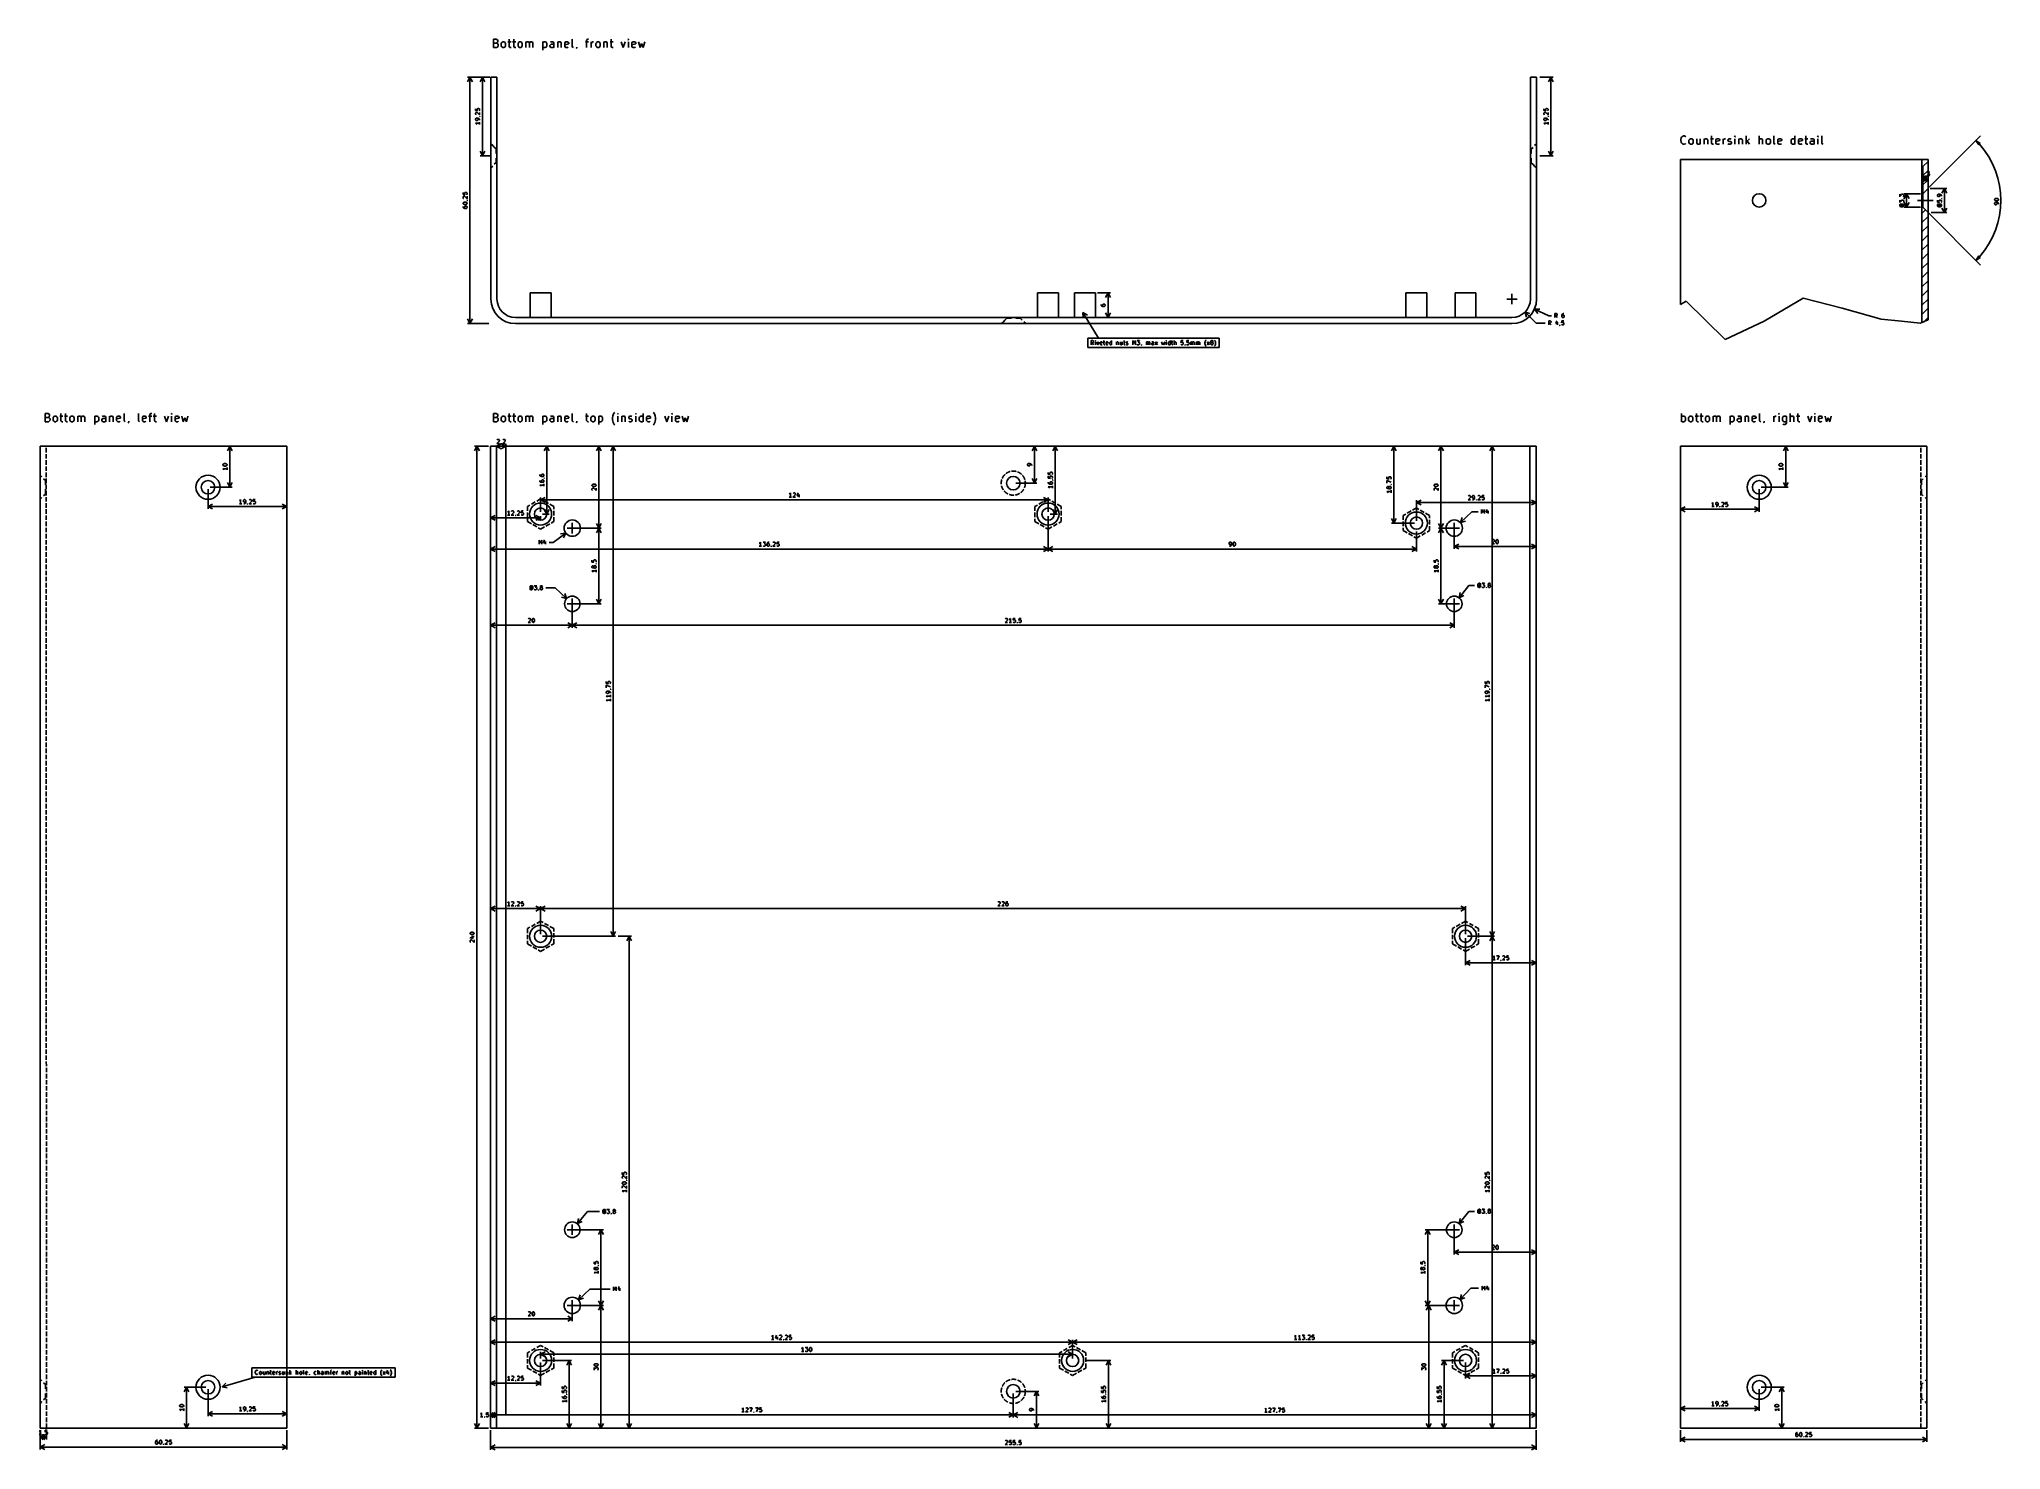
# Model space of a CAD drawing. Header units: millimetres. Extents: x 183 to 663, y -184 to 161.
import ezdxf

# ---------------------------------------------------------------- set-up
doc = ezdxf.new("R2010")
doc.units = ezdxf.units.MM
doc.layers.add('User.3', color=254, linetype='CONTINUOUS', true_color=0xb4dbd2)
doc.layers.add('User.4', color=57, linetype='CONTINUOUS', true_color=0x484848)

msp = doc.modelspace()

# ---------------------------------------------------------------- linework, layer by layer
at = {"layer": 'User.3', "linetype": 'CONTINUOUS'}
for p, q in [((294.239347, 159.015561), (294.239347, 161.015561)), ((294.239347, 161.015561), (294.906014, 161.015561)), ((294.906014, 160.06318), (294.239347, 160.06318)), ((295.001252, 159.015561), (294.239347, 159.015561)), ((294.906014, 161.015561), (295.09649, 160.920323)), ((295.09649, 160.158419), (294.906014, 160.06318)), ((294.906014, 160.06318), (295.191728, 159.967942)), ((295.191728, 159.1108), (295.001252, 159.015561)), ((295.09649, 160.920323), (295.191728, 160.825085)), ((295.191728, 160.253657), (295.09649, 160.158419)), ((295.191728, 160.825085), (295.286966, 160.634609)), ((295.286966, 160.444133), (295.191728, 160.253657)), ((295.191728, 159.967942), (295.286966, 159.872704)), ((295.286966, 159.206038), (295.191728, 159.1108)), ((295.286966, 160.634609), (295.286966, 160.444133)), ((295.286966, 159.872704), (295.382204, 159.682228)), ((295.382204, 159.396514), (295.286966, 159.206038)), ((295.382204, 159.682228), (295.382204, 159.396514)), ((296.144109, 159.967942), (296.239347, 160.158419)), ((296.144109, 159.396514), (296.144109, 159.967942)), ((296.239347, 159.206038), (296.144109, 159.396514)), ((296.239347, 160.158419), (296.334585, 160.253657)), ((296.334585, 159.1108), (296.239347, 159.206038)), ((296.334585, 160.253657), (296.525061, 160.348895)), ((296.525061, 159.015561), (296.334585, 159.1108)), ((296.525061, 160.348895), (296.810776, 160.348895)), ((296.810776, 159.015561), (296.525061, 159.015561)), ((296.810776, 160.348895), (297.001252, 160.253657)), ((297.001252, 159.1108), (296.810776, 159.015561)), ((297.001252, 160.253657), (297.09649, 160.158419)), ((297.09649, 159.206038), (297.001252, 159.1108)), ((297.09649, 160.158419), (297.191728, 159.967942)), ((297.191728, 159.396514), (297.09649, 159.206038)), ((297.191728, 159.967942), (297.191728, 159.396514)), ((297.763157, 160.348895), (298.525061, 160.348895)), ((298.048871, 161.015561), (298.048871, 159.301276)), ((298.048871, 159.301276), (298.144109, 159.1108)), ((298.144109, 159.1108), (298.334585, 159.015561)), ((298.334585, 159.015561), (298.525061, 159.015561)), ((298.906014, 160.348895), (299.667918, 160.348895)), ((299.191728, 161.015561), (299.191728, 159.301276)), ((299.191728, 159.301276), (299.286966, 159.1108)), ((299.286966, 159.1108), (299.477442, 159.015561)), ((299.477442, 159.015561), (299.667918, 159.015561)), ((300.239347, 159.967942), (300.334585, 160.158419)), ((300.239347, 159.396514), (300.239347, 159.967942)), ((300.334585, 159.206038), (300.239347, 159.396514)), ((300.334585, 160.158419), (300.429823, 160.253657)), ((300.429823, 159.1108), (300.334585, 159.206038)), ((300.429823, 160.253657), (300.620299, 160.348895)), ((300.620299, 159.015561), (300.429823, 159.1108)), ((300.620299, 160.348895), (300.906014, 160.348895)), ((300.906014, 159.015561), (300.620299, 159.015561)), ((300.906014, 160.348895), (301.09649, 160.253657)), ((301.09649, 159.1108), (300.906014, 159.015561)), ((301.09649, 160.253657), (301.191728, 160.158419)), ((301.191728, 159.206038), (301.09649, 159.1108)), ((301.191728, 160.158419), (301.286966, 159.967942)), ((301.286966, 159.396514), (301.191728, 159.206038)), ((301.286966, 159.967942), (301.286966, 159.396514)), ((302.144109, 159.015561), (302.144109, 160.348895)), ((302.144109, 160.158419), (302.239347, 160.253657)), ((302.239347, 160.253657), (302.429823, 160.348895)), ((302.429823, 160.348895), (302.715538, 160.348895)), ((302.715538, 160.348895), (302.906014, 160.253657)), ((302.906014, 160.253657), (303.001252, 160.06318)), ((303.001252, 160.06318), (303.09649, 160.253657)), ((303.001252, 160.06318), (303.001252, 159.015561)), ((303.09649, 160.253657), (303.286966, 160.348895)), ((303.286966, 160.348895), (303.57268, 160.348895)), ((303.57268, 160.348895), (303.763157, 160.253657)), ((303.763157, 160.253657), (303.858395, 160.06318)), ((303.858395, 160.06318), (303.858395, 159.015561)), ((306.334586, 160.348895), (306.334586, 158.348895)), ((306.334586, 160.253657), (306.525062, 160.348895)), ((306.525062, 159.015561), (306.334586, 159.1108)), ((306.525062, 160.348895), (306.906015, 160.348895)), ((306.906015, 159.015561), (306.525062, 159.015561)), ((306.906015, 160.348895), (307.096491, 160.253657)), ((307.096491, 159.1108), (306.906015, 159.015561)), ((307.096491, 160.253657), (307.191729, 160.158419)), ((307.191729, 159.206038), (307.096491, 159.1108)), ((307.191729, 160.158419), (307.286967, 159.967942)), ((307.286967, 159.396514), (307.191729, 159.206038)), ((307.286967, 159.967942), (307.286967, 159.396514)), ((308.048872, 159.491752), (308.14411, 159.682228)), ((308.048872, 159.301276), (308.048872, 159.491752)), ((308.14411, 159.1108), (308.048872, 159.301276)), ((308.334586, 160.348895), (308.14411, 160.253657)), ((308.14411, 159.682228), (308.334586, 159.777466)), ((308.334586, 159.015561), (308.14411, 159.1108)), ((308.715539, 160.348895), (308.334586, 160.348895)), ((308.334586, 159.777466), (308.810777, 159.777466)), ((308.810777, 159.015561), (308.334586, 159.015561)), ((308.906015, 160.253657), (308.715539, 160.348895)), ((308.810777, 159.777466), (309.001253, 159.872704)), ((309.001253, 159.1108), (308.810777, 159.015561)), ((309.001253, 160.06318), (308.906015, 160.253657)), ((309.001253, 159.015561), (309.001253, 160.06318)), ((309.953634, 160.348895), (309.953634, 159.015561)), ((309.953634, 160.158419), (310.048872, 160.253657)), ((310.048872, 160.253657), (310.239348, 160.348895)), ((310.239348, 160.348895), (310.525063, 160.348895)), ((310.525063, 160.348895), (310.715539, 160.253657)), ((310.715539, 160.253657), (310.810777, 160.06318)), ((310.810777, 160.06318), (310.810777, 159.015561)), ((311.66792, 160.06318), (311.763158, 160.253657)), ((311.66792, 159.301276), (311.66792, 160.06318)), ((312.620301, 159.872704), (311.66792, 159.682228)), ((311.763158, 159.1108), (311.66792, 159.301276)), ((311.763158, 160.253657), (311.953634, 160.348895)), ((311.953634, 159.015561), (311.763158, 159.1108)), ((311.953634, 160.348895), (312.334587, 160.348895)), ((312.334587, 159.015561), (311.953634, 159.015561)), ((312.334587, 160.348895), (312.525063, 160.253657)), ((312.525063, 159.1108), (312.334587, 159.015561)), ((312.525063, 160.253657), (312.620301, 160.06318)), ((312.620301, 160.06318), (312.620301, 159.872704)), ((313.477444, 159.301276), (313.477444, 161.015561)), ((313.572682, 159.1108), (313.477444, 159.301276)), ((313.763158, 159.015561), (313.572682, 159.1108)), ((314.525063, 158.825085), (314.429825, 158.729847)), ((314.620301, 159.015561), (314.525063, 158.825085)), ((314.620301, 159.1108), (314.620301, 159.015561)), ((316.71554, 160.348895), (317.477444, 160.348895)), ((317.001254, 160.729847), (317.096492, 160.920323)), ((317.001254, 159.015561), (317.001254, 160.729847)), ((317.096492, 160.920323), (317.286968, 161.015561)), ((317.286968, 161.015561), (317.477444, 161.015561)), ((318.144111, 159.015561), (318.144111, 160.348895)), ((318.144111, 159.967942), (318.239349, 160.158419)), ((318.239349, 160.158419), (318.334587, 160.253657)), ((318.334587, 160.253657), (318.525063, 160.348895)), ((318.525063, 160.348895), (318.71554, 160.348895)), ((319.286968, 159.967942), (319.382206, 160.158419)), ((319.286968, 159.396514), (319.286968, 159.967942)), ((319.382206, 159.206038), (319.286968, 159.396514)), ((319.382206, 160.158419), (319.477444, 160.253657)), ((319.477444, 159.1108), (319.382206, 159.206038)), ((319.477444, 160.253657), (319.66792, 160.348895)), ((319.66792, 159.015561), (319.477444, 159.1108)), ((319.66792, 160.348895), (319.953635, 160.348895)), ((319.953635, 159.015561), (319.66792, 159.015561)), ((319.953635, 160.348895), (320.144111, 160.253657)), ((320.144111, 159.1108), (319.953635, 159.015561)), ((320.144111, 160.253657), (320.239349, 160.158419)), ((320.239349, 159.206038), (320.144111, 159.1108)), ((320.239349, 160.158419), (320.334587, 159.967942)), ((320.334587, 159.396514), (320.239349, 159.206038)), ((320.334587, 159.967942), (320.334587, 159.396514)), ((321.19173, 160.348895), (321.19173, 159.015561)), ((321.19173, 160.158419), (321.286968, 160.253657)), ((321.286968, 160.253657), (321.477444, 160.348895)), ((321.477444, 160.348895), (321.763159, 160.348895)), ((321.763159, 160.348895), (321.953635, 160.253657)), ((321.953635, 160.253657), (322.048873, 160.06318)), ((322.048873, 160.06318), (322.048873, 159.015561)), ((322.71554, 160.348895), (323.477444, 160.348895)), ((323.001254, 161.015561), (323.001254, 159.301276)), ((323.001254, 159.301276), (323.096492, 159.1108)), ((323.096492, 159.1108), (323.286968, 159.015561)), ((323.286968, 159.015561), (323.477444, 159.015561)), ((325.477445, 160.348895), (325.953635, 159.015561)), ((325.953635, 159.015561), (326.429826, 160.348895)), ((327.191731, 161.015561), (327.096493, 160.920323)), ((327.096493, 160.920323), (327.191731, 160.825085)), ((327.286969, 160.920323), (327.191731, 161.015561)), ((327.191731, 161.015561), (327.191731, 160.825085)), ((327.191731, 160.825085), (327.286969, 160.920323)), ((327.191731, 159.015561), (327.191731, 160.348895)), ((328.048874, 160.06318), (328.144112, 160.253657)), ((328.048874, 159.301276), (328.048874, 160.06318)), ((329.001255, 159.872704), (328.048874, 159.682228)), ((328.144112, 159.1108), (328.048874, 159.301276)), ((328.144112, 160.253657), (328.334588, 160.348895)), ((328.334588, 159.015561), (328.144112, 159.1108)), ((328.334588, 160.348895), (328.715541, 160.348895)), ((328.715541, 159.015561), (328.334588, 159.015561)), ((328.715541, 160.348895), (328.906017, 160.253657)), ((328.906017, 159.1108), (328.715541, 159.015561)), ((328.906017, 160.253657), (329.001255, 160.06318)), ((329.001255, 160.06318), (329.001255, 159.872704)), ((329.667922, 160.348895), (330.048874, 159.015561)), ((330.048874, 159.015561), (330.429827, 159.967942)), ((330.429827, 159.967942), (330.810779, 159.015561)), ((330.810779, 159.015561), (331.191731, 160.348895)), ((288.5, 151.75), (287.913579, 150.623496)), ((293.1, 151.75), (287.91358, 151.75)), ((288.5, 151.75), (288.5, 91.5)), ((288.5, 151.75), (289.086421, 150.623496)), ((291.542001, 151.75), (290.95558, 150.623496)), ((293.342001, 151.75), (290.955581, 151.75)), ((291.542001, 151.75), (291.542001, 132.5)), ((291.542001, 151.75), (292.128422, 150.623496)), ((293.6, 151.75), (293.6, 97.5)), ((293.6, 151.75), (295.1, 151.75)), ((295.1, 97.5), (295.1, 151.75)), ((547.6, 151.75), (549.1, 151.75)), ((547.6, 97.5), (547.6, 151.75)), ((549.1, 151.75), (549.1, 97.5)), ((549.9, 151.75), (553.18642, 151.75)), ((552.6, 151.75), (552.013579, 150.623496)), ((552.6, 151.75), (552.6, 132.5)), ((552.6, 151.75), (553.186421, 150.623496)), ((289.84682, 144.029761), (289.84682, 143.553571)), ((290.227772, 143.886904), (290.275391, 143.982142)), ((290.227772, 143.648809), (290.227772, 143.886904)), ((290.275391, 143.982142), (290.32301, 144.029761)), ((290.32301, 144.029761), (290.418248, 144.07738)), ((290.418248, 144.07738), (290.656343, 144.07738)), ((290.656343, 144.07738), (290.751581, 144.029761)), ((290.751581, 144.029761), (290.799201, 143.982142)), ((290.799201, 143.982142), (290.84682, 143.886904)), ((290.84682, 143.886904), (290.84682, 143.648809)), ((550.904819, 144.029761), (550.904819, 143.553571)), ((551.285771, 143.886904), (551.33339, 143.982142)), ((551.285771, 143.648809), (551.285771, 143.886904)), ((551.33339, 143.982142), (551.381009, 144.029761)), ((551.381009, 144.029761), (551.476247, 144.07738)), ((551.476247, 144.07738), (551.714342, 144.07738)), ((551.714342, 144.07738), (551.80958, 144.029761)), ((551.80958, 144.029761), (551.8572, 143.982142)), ((551.8572, 143.982142), (551.904819, 143.886904)), ((551.904819, 143.886904), (551.904819, 143.648809)), ((289.84682, 143.553571), (290.32301, 143.505952)), ((289.84682, 142.934523), (289.894439, 143.029761)), ((289.84682, 142.696428), (289.84682, 142.934523)), ((289.894439, 142.60119), (289.84682, 142.696428)), ((289.894439, 141.60119), (289.84682, 141.505952)), ((289.84682, 141.505952), (289.84682, 141.315476)), ((289.84682, 141.315476), (289.894439, 141.220238)), ((290.84682, 140.458333), (289.84682, 140.458333)), ((289.84682, 140.458333), (289.989677, 140.363095)), ((289.894439, 143.029761), (289.942058, 143.07738)), ((289.942058, 142.553571), (289.894439, 142.60119)), ((289.942058, 141.648809), (289.894439, 141.60119)), ((289.894439, 141.220238), (289.942058, 141.172619)), ((289.942058, 143.07738), (290.037296, 143.124999)), ((290.037296, 141.696428), (289.942058, 141.648809)), ((289.942058, 141.172619), (290.037296, 141.125)), ((289.989677, 140.363095), (290.084915, 140.267857)), ((290.037296, 143.124999), (290.132534, 143.124999)), ((290.418248, 141.696428), (290.037296, 141.696428)), ((290.037296, 141.125), (290.275391, 141.125)), ((290.084915, 140.267857), (290.132534, 140.172619)), ((290.132534, 143.124999), (290.275391, 143.07738)), ((290.275391, 143.553571), (290.227772, 143.648809)), ((290.32301, 143.505952), (290.275391, 143.553571)), ((290.275391, 143.07738), (290.84682, 142.505952)), ((290.370629, 141.648809), (290.275391, 141.696428)), ((290.275391, 141.125), (290.370629, 141.172619)), ((290.418248, 141.60119), (290.370629, 141.648809)), ((290.370629, 141.172619), (290.418248, 141.220238)), ((290.608724, 141.648809), (290.418248, 141.696428)), ((290.465867, 141.505952), (290.418248, 141.60119)), ((290.418248, 141.220238), (290.465867, 141.315476)), ((290.465867, 141.315476), (290.465867, 141.505952)), ((290.751581, 141.553571), (290.608724, 141.648809)), ((290.799201, 143.553571), (290.751581, 143.505952)), ((290.799201, 141.505952), (290.751581, 141.553571)), ((290.84682, 143.648809), (290.799201, 143.553571)), ((290.799201, 142.172619), (290.84682, 142.172619)), ((290.84682, 141.410714), (290.799201, 141.505952)), ((290.84682, 142.505952), (290.84682, 143.124999)), ((290.84682, 142.172619), (290.942058, 142.125)), ((290.84682, 141.220238), (290.84682, 141.410714)), ((290.84682, 140.744047), (290.84682, 140.172619)), ((290.942058, 142.125), (290.989677, 142.077381)), ((550.904819, 143.553571), (551.381009, 143.505952)), ((550.904819, 142.934523), (550.952438, 143.029761)), ((550.904819, 142.696428), (550.904819, 142.934523)), ((550.952438, 142.60119), (550.904819, 142.696428)), ((550.952438, 141.60119), (550.904819, 141.505952)), ((550.904819, 141.505952), (550.904819, 141.315476)), ((550.904819, 141.315476), (550.952438, 141.220238)), ((551.904819, 140.458333), (550.904819, 140.458333)), ((550.904819, 140.458333), (551.047676, 140.363095)), ((550.952438, 143.029761), (551.000057, 143.07738)), ((551.000057, 142.553571), (550.952438, 142.60119)), ((551.000057, 141.648809), (550.952438, 141.60119)), ((550.952438, 141.220238), (551.000057, 141.172619)), ((551.000057, 143.07738), (551.095295, 143.124999)), ((551.095295, 141.696428), (551.000057, 141.648809)), ((551.000057, 141.172619), (551.095295, 141.125)), ((551.047676, 140.363095), (551.142914, 140.267857)), ((551.095295, 143.124999), (551.190533, 143.124999)), ((551.476247, 141.696428), (551.095295, 141.696428)), ((551.095295, 141.125), (551.33339, 141.125)), ((551.142914, 140.267857), (551.190533, 140.172619)), ((551.190533, 143.124999), (551.33339, 143.07738)), ((551.33339, 143.553571), (551.285771, 143.648809)), ((551.381009, 143.505952), (551.33339, 143.553571)), ((551.33339, 143.07738), (551.904819, 142.505952)), ((551.428628, 141.648809), (551.33339, 141.696428)), ((551.33339, 141.125), (551.428628, 141.172619)), ((551.476247, 141.60119), (551.428628, 141.648809)), ((551.428628, 141.172619), (551.476247, 141.220238)), ((551.666723, 141.648809), (551.476247, 141.696428)), ((551.523866, 141.505952), (551.476247, 141.60119)), ((551.476247, 141.220238), (551.523866, 141.315476)), ((551.523866, 141.315476), (551.523866, 141.505952)), ((551.80958, 141.553571), (551.666723, 141.648809)), ((551.8572, 143.553571), (551.80958, 143.505952)), ((551.8572, 141.505952), (551.80958, 141.553571)), ((551.904819, 143.648809), (551.8572, 143.553571)), ((551.8572, 142.172619), (551.904819, 142.172619)), ((551.904819, 141.410714), (551.8572, 141.505952)), ((551.904819, 142.505952), (551.904819, 143.124999)), ((551.904819, 142.172619), (552.000057, 142.125)), ((551.904819, 141.220238), (551.904819, 141.410714)), ((551.904819, 140.744047), (551.904819, 140.172619)), ((552.000057, 142.125), (552.047676, 142.077381)), ((294.06425, 135.008239), (293.619751, 135.452742)), ((294.445214, 134.627233), (294.06425, 135.008239)), ((294.889748, 134.18273), (294.445214, 134.627233)), ((547.810251, 134.119255), (548.254785, 134.563758)), ((548.635749, 135.008239), (549.080248, 135.452742)), ((584.344109, 136.508419), (584.439347, 136.889371)), ((584.344109, 136.222704), (584.344109, 136.508419)), ((584.439347, 135.841752), (584.344109, 136.222704)), ((584.439347, 136.889371), (584.534585, 137.079847)), ((584.534585, 135.651276), (584.439347, 135.841752)), ((584.534585, 137.079847), (584.725061, 137.270323)), ((584.725061, 135.4608), (584.534585, 135.651276)), ((584.725061, 137.270323), (585.010776, 137.365561)), ((585.010776, 135.365561), (584.725061, 135.4608)), ((585.010776, 137.365561), (585.201252, 137.365561)), ((585.201252, 135.365561), (585.010776, 135.365561)), ((585.201252, 137.365561), (585.486966, 137.270323)), ((585.486966, 135.4608), (585.201252, 135.365561)), ((585.486966, 137.270323), (585.582204, 137.175085)), ((585.582204, 135.556038), (585.486966, 135.4608)), ((586.344109, 136.317942), (586.439347, 136.508419)), ((586.344109, 135.746514), (586.344109, 136.317942)), ((586.439347, 135.556038), (586.344109, 135.746514)), ((586.439347, 136.508419), (586.534585, 136.603657)), ((586.534585, 135.4608), (586.439347, 135.556038)), ((586.534585, 136.603657), (586.725061, 136.698895)), ((586.725061, 135.365561), (586.534585, 135.4608)), ((586.725061, 136.698895), (587.010776, 136.698895)), ((587.010776, 135.365561), (586.725061, 135.365561)), ((587.010776, 136.698895), (587.201252, 136.603657)), ((587.201252, 135.4608), (587.010776, 135.365561)), ((587.201252, 136.603657), (587.29649, 136.508419)), ((587.29649, 135.556038), (587.201252, 135.4608)), ((587.29649, 136.508419), (587.391728, 136.317942)), ((587.391728, 135.746514), (587.29649, 135.556038)), ((587.391728, 136.317942), (587.391728, 135.746514)), ((588.248871, 136.698895), (588.248871, 135.651276)), ((588.248871, 135.651276), (588.344109, 135.4608)), ((588.344109, 135.4608), (588.534585, 135.365561)), ((588.534585, 135.365561), (588.8203, 135.365561)), ((588.8203, 135.365561), (589.010776, 135.4608)), ((589.010776, 135.4608), (589.106014, 135.556038)), ((589.106014, 136.698895), (589.106014, 135.365561)), ((590.058395, 136.698895), (590.058395, 135.365561)), ((590.058395, 136.508419), (590.153633, 136.603657)), ((590.153633, 136.603657), (590.344109, 136.698895)), ((590.344109, 136.698895), (590.629824, 136.698895)), ((590.629824, 136.698895), (590.8203, 136.603657)), ((590.8203, 136.603657), (590.915538, 136.41318)), ((590.915538, 136.41318), (590.915538, 135.365561)), ((591.582205, 136.698895), (592.344109, 136.698895)), ((591.867919, 137.365561), (591.867919, 135.651276)), ((591.867919, 135.651276), (591.963157, 135.4608)), ((591.963157, 135.4608), (592.153633, 135.365561)), ((592.153633, 135.365561), (592.344109, 135.365561)), ((592.915538, 136.41318), (593.010776, 136.603657)), ((592.915538, 135.651276), (592.915538, 136.41318)), ((593.867919, 136.222704), (592.915538, 136.032228)), ((593.010776, 135.4608), (592.915538, 135.651276)), ((593.010776, 136.603657), (593.201252, 136.698895)), ((593.201252, 135.365561), (593.010776, 135.4608)), ((593.201252, 136.698895), (593.582205, 136.698895)), ((593.582205, 135.365561), (593.201252, 135.365561)), ((593.582205, 136.698895), (593.772681, 136.603657)), ((593.772681, 135.4608), (593.582205, 135.365561)), ((593.772681, 136.603657), (593.867919, 136.41318)), ((593.867919, 136.41318), (593.867919, 136.222704)), ((594.725062, 135.365561), (594.725062, 136.698895)), ((594.725062, 136.317942), (594.8203, 136.508419)), ((594.8203, 136.508419), (594.915538, 136.603657)), ((594.915538, 136.603657), (595.106014, 136.698895)), ((595.106014, 136.698895), (595.296491, 136.698895)), ((595.867919, 136.41318), (595.963157, 136.603657)), ((595.867919, 136.317942), (595.867919, 136.41318)), ((595.963157, 136.127466), (595.867919, 136.317942)), ((595.867919, 135.4608), (596.058395, 135.365561)), ((595.963157, 136.603657), (596.153633, 136.698895)), ((596.153633, 136.032228), (595.963157, 136.127466)), ((596.058395, 135.365561), (596.439347, 135.365561)), ((596.153633, 136.698895), (596.439347, 136.698895)), ((596.439347, 136.032228), (596.153633, 136.032228)), ((596.439347, 136.698895), (596.629824, 136.603657)), ((596.629824, 135.93699), (596.439347, 136.032228)), ((596.439347, 135.365561), (596.629824, 135.4608)), ((596.725062, 135.746514), (596.629824, 135.93699)), ((596.629824, 135.4608), (596.725062, 135.651276)), ((596.725062, 135.651276), (596.725062, 135.746514)), ((597.582205, 137.365561), (597.486967, 137.270323)), ((597.486967, 137.270323), (597.582205, 137.175085)), ((597.677443, 137.270323), (597.582205, 137.365561)), ((597.582205, 137.365561), (597.582205, 137.175085)), ((597.582205, 137.175085), (597.677443, 137.270323)), ((597.582205, 135.365561), (597.582205, 136.698895)), ((598.534586, 136.698895), (598.534586, 135.365561)), ((598.534586, 136.508419), (598.629824, 136.603657)), ((598.629824, 136.603657), (598.8203, 136.698895)), ((598.8203, 136.698895), (599.106015, 136.698895)), ((599.106015, 136.698895), (599.296491, 136.603657)), ((599.296491, 136.603657), (599.391729, 136.41318)), ((599.391729, 136.41318), (599.391729, 135.365561)), ((600.34411, 135.365561), (600.34411, 137.365561)), ((601.106015, 136.698895), (600.34411, 135.93699)), ((600.534586, 136.127466), (601.106015, 135.365561)), ((603.486968, 135.365561), (603.486968, 137.365561)), ((603.582206, 136.603657), (603.486968, 136.508419)), ((603.772682, 136.698895), (603.582206, 136.603657)), ((604.058397, 136.698895), (603.772682, 136.698895)), ((604.248873, 136.603657), (604.058397, 136.698895)), ((604.344111, 136.41318), (604.248873, 136.603657)), ((604.344111, 135.365561), (604.344111, 136.41318)), ((605.201254, 136.317942), (605.296492, 136.508419)), ((605.201254, 135.746514), (605.201254, 136.317942)), ((605.296492, 135.556038), (605.201254, 135.746514)), ((605.296492, 136.508419), (605.39173, 136.603657)), ((605.39173, 135.4608), (605.296492, 135.556038)), ((605.39173, 136.603657), (605.582206, 136.698895)), ((605.582206, 135.365561), (605.39173, 135.4608)), ((605.582206, 136.698895), (605.867921, 136.698895)), ((605.867921, 135.365561), (605.582206, 135.365561)), ((605.867921, 136.698895), (606.058397, 136.603657)), ((606.058397, 135.4608), (605.867921, 135.365561)), ((606.058397, 136.603657), (606.153635, 136.508419)), ((606.153635, 135.556038), (606.058397, 135.4608)), ((606.153635, 136.508419), (606.248873, 136.317942)), ((606.248873, 135.746514), (606.153635, 135.556038)), ((606.248873, 136.317942), (606.248873, 135.746514)), ((607.106016, 135.651276), (607.106016, 137.365561)), ((607.201254, 135.4608), (607.106016, 135.651276)), ((607.39173, 135.365561), (607.201254, 135.4608)), ((608.058397, 136.41318), (608.153635, 136.603657)), ((608.058397, 135.651276), (608.058397, 136.41318)), ((609.010778, 136.222704), (608.058397, 136.032228)), ((608.153635, 135.4608), (608.058397, 135.651276)), ((608.153635, 136.603657), (608.344111, 136.698895)), ((608.344111, 135.365561), (608.153635, 135.4608)), ((608.344111, 136.698895), (608.725064, 136.698895)), ((608.725064, 135.365561), (608.344111, 135.365561)), ((608.725064, 136.698895), (608.91554, 136.603657)), ((608.91554, 135.4608), (608.725064, 135.365561)), ((608.91554, 136.603657), (609.010778, 136.41318)), ((609.010778, 136.41318), (609.010778, 136.222704)), ((611.296493, 136.317942), (611.391731, 136.508419)), ((611.296493, 135.746514), (611.296493, 136.317942)), ((611.391731, 135.556038), (611.296493, 135.746514)), ((611.391731, 136.508419), (611.486969, 136.603657)), ((611.486969, 135.4608), (611.391731, 135.556038)), ((611.486969, 136.603657), (611.677445, 136.698895)), ((611.677445, 135.365561), (611.486969, 135.4608)), ((611.677445, 136.698895), (612.058398, 136.698895)), ((612.058398, 135.365561), (611.677445, 135.365561)), ((612.058398, 136.698895), (612.248874, 136.603657)), ((612.248874, 135.4608), (612.058398, 135.365561)), ((612.248874, 135.365561), (612.248874, 137.365561)), ((613.106017, 136.41318), (613.201255, 136.603657)), ((613.106017, 135.651276), (613.106017, 136.41318)), ((614.058398, 136.222704), (613.106017, 136.032228)), ((613.201255, 135.4608), (613.106017, 135.651276)), ((613.201255, 136.603657), (613.391731, 136.698895)), ((613.391731, 135.365561), (613.201255, 135.4608)), ((613.391731, 136.698895), (613.772684, 136.698895)), ((613.772684, 135.365561), (613.391731, 135.365561)), ((613.772684, 136.698895), (613.96316, 136.603657)), ((613.96316, 135.4608), (613.772684, 135.365561)), ((613.96316, 136.603657), (614.058398, 136.41318)), ((614.058398, 136.41318), (614.058398, 136.222704)), ((614.629827, 136.698895), (615.391731, 136.698895)), ((614.915541, 137.365561), (614.915541, 135.651276)), ((614.915541, 135.651276), (615.010779, 135.4608)), ((615.010779, 135.4608), (615.201255, 135.365561)), ((615.201255, 135.365561), (615.391731, 135.365561)), ((615.96316, 135.841752), (616.058398, 136.032228)), ((615.96316, 135.651276), (615.96316, 135.841752)), ((616.058398, 135.4608), (615.96316, 135.651276)), ((616.248874, 136.698895), (616.058398, 136.603657)), ((616.058398, 136.032228), (616.248874, 136.127466)), ((616.248874, 135.365561), (616.058398, 135.4608)), ((616.629827, 136.698895), (616.248874, 136.698895)), ((616.248874, 136.127466), (616.725065, 136.127466)), ((616.725065, 135.365561), (616.248874, 135.365561)), ((616.820303, 136.603657), (616.629827, 136.698895)), ((616.725065, 136.127466), (616.915541, 136.222704)), ((616.915541, 135.4608), (616.725065, 135.365561)), ((616.915541, 136.41318), (616.820303, 136.603657)), ((616.915541, 135.365561), (616.915541, 136.41318)), ((617.867922, 137.365561), (617.772684, 137.270323)), ((617.772684, 137.270323), (617.867922, 137.175085)), ((617.96316, 137.270323), (617.867922, 137.365561)), ((617.867922, 137.365561), (617.867922, 137.175085)), ((617.867922, 137.175085), (617.96316, 137.270323)), ((617.867922, 135.365561), (617.867922, 136.698895)), ((618.820303, 135.651276), (618.820303, 137.365561)), ((618.915541, 135.4608), (618.820303, 135.651276)), ((619.106017, 135.365561), (618.915541, 135.4608)), ((645.034133, 124.829726), (657.57532, 137.370945)), ((656.464108, 136.259699), (657.130821, 135.180201)), ((657.321338, 135.338956), (656.464108, 136.259699)), ((657.480106, 135.529449), (656.464108, 136.259699)), ((657.130821, 135.180201), (657.480106, 135.529449)), ((657.311677, 135.364674), (657.321338, 135.338956)), ((658.534634, 133.847487), (657.311677, 135.364674)), ((291.542001, 132.5), (290.95558, 133.626504)), ((290.955581, 132.5), (293.342001, 132.5)), ((291.542001, 132.5), (292.128422, 133.626504)), ((294.06425, 129.991761), (293.619751, 129.547258)), ((294.889748, 130.880745), (294.445214, 130.436242)), ((294.889748, 133.039736), (294.889748, 134.18273)), ((294.953248, 134.18273), (294.889748, 134.18273)), ((294.889748, 130.880745), (294.889748, 131.960242)), ((294.953248, 130.880745), (294.889748, 130.880745)), ((295.016713, 134.18273), (294.953248, 134.18273)), ((295.016713, 130.880745), (294.953248, 130.880745)), ((295.080248, 130.880745), (294.953248, 130.880745)), ((295.080248, 134.18273), (295.016713, 134.18273)), ((295.080248, 130.880745), (295.016713, 130.880745)), ((547.619751, 134.119255), (547.683286, 134.119255)), ((547.619751, 134.119255), (547.746751, 134.119255)), ((547.619751, 130.81727), (547.683286, 130.81727)), ((547.683286, 134.119255), (547.746751, 134.119255)), ((547.683286, 130.81727), (547.746751, 130.81727)), ((547.746751, 134.119255), (547.810251, 134.119255)), ((547.746751, 130.81727), (547.810251, 130.81727)), ((547.810251, 134.119255), (547.810251, 133.039758)), ((547.810251, 131.960264), (547.810251, 130.81727)), ((547.810251, 130.81727), (548.254785, 130.372767)), ((548.254785, 130.372767), (548.635749, 129.991761)), ((548.635749, 129.991761), (549.080248, 129.547258)), ((553.18642, 132.5), (549.9, 132.5)), ((552.6, 132.5), (552.013579, 133.626504)), ((552.6, 132.5), (553.186421, 133.626504)), ((584.25, 131.592456), (638.23963, 131.592456)), ((584.25, 96.190703), (584.25, 131.592456)), ((638.23963, 131.592456), (643.224387, 131.592456)), ((643.225485, 131.59237), (643.225485, 123.24212)), ((644.749451, 131.59237), (643.225485, 131.59237)), ((643.446636, 129.873338), (644.748348, 131.147964)), ((643.446636, 123.242229), (643.446636, 129.873338)), ((644.749451, 124.543872), (644.749451, 131.59237)), ((659.594487, 132.249136), (658.534634, 133.847487)), ((660.49124, 130.581218), (659.594487, 132.249136)), ((661.224893, 128.855332), (660.49124, 130.581218)), ((643.19273, 128.382302), (643.097492, 128.334683)), ((643.66892, 127.620397), (643.097492, 127.620397)), ((643.287968, 128.47754), (643.19273, 128.382302)), ((643.225485, 125.147119), (644.749451, 126.671122)), ((643.383206, 128.620397), (643.287968, 128.47754)), ((643.333939, 127.508746), (644.748348, 128.893713)), ((643.383206, 127.620397), (643.383206, 128.620397)), ((643.446636, 126.925217), (644.57314, 127.511638)), ((643.446636, 127.057784), (643.446636, 127.511637)), ((643.446636, 126.925217), (644.748348, 126.925217)), ((643.446636, 126.925217), (644.57314, 126.338796)), ((644.748348, 126.925217), (643.621844, 127.511638)), ((644.748348, 126.925217), (643.621844, 126.338796)), ((644.097492, 127.525159), (644.049873, 127.47754)), ((644.145111, 127.620397), (644.097492, 127.525159)), ((644.145111, 127.668017), (644.145111, 127.620397)), ((644.478444, 128.620397), (645.097491, 128.620397)), ((644.526063, 127.668017), (644.478444, 127.715636)), ((644.621301, 127.620397), (644.526063, 127.668017)), ((644.907015, 127.620397), (644.621301, 127.620397)), ((644.748348, 124.95672), (644.748348, 128.893713)), ((644.748348, 127.511637), (644.748348, 127.057784)), ((645.097491, 128.620397), (644.764158, 128.239445)), ((644.764158, 128.239445), (644.907015, 128.239445)), ((644.907015, 128.239445), (645.002253, 128.191826)), ((645.002253, 127.668017), (644.907015, 127.620397)), ((645.002253, 128.191826), (645.049872, 128.144207)), ((645.049872, 127.715636), (645.002253, 127.668017)), ((645.049872, 128.144207), (645.097491, 128.048969)), ((645.097491, 127.810874), (645.049872, 127.715636)), ((645.097491, 128.048969), (645.097491, 127.810874)), ((661.795448, 127.083077), (661.224893, 128.855332)), ((662.202908, 125.276051), (661.795448, 127.083077)), ((662.447273, 123.445852), (662.202908, 125.276051)), ((286.804819, 123.529761), (286.804819, 123.053571)), ((286.804819, 123.053571), (287.281009, 123.005952)), ((286.804819, 122.434523), (286.852438, 122.529761)), ((286.804819, 122.196428), (286.804819, 122.434523)), ((286.852438, 122.10119), (286.804819, 122.196428)), ((286.804819, 120.958333), (286.852438, 121.053571)), ((286.804819, 120.863095), (286.804819, 120.958333)), ((286.852438, 120.767857), (286.804819, 120.863095)), ((286.804819, 120.148809), (286.804819, 119.958333)), ((286.804819, 119.958333), (286.852438, 119.863095)), ((286.852438, 122.529761), (286.900057, 122.57738)), ((286.900057, 122.053571), (286.852438, 122.10119)), ((286.852438, 121.053571), (286.900057, 121.10119)), ((286.900057, 120.720238), (286.852438, 120.767857)), ((286.852438, 119.863095), (286.900057, 119.815476)), ((286.900057, 122.57738), (286.995295, 122.624999)), ((286.900057, 121.10119), (286.995295, 121.148809)), ((286.995295, 120.672619), (286.900057, 120.720238)), ((286.995295, 122.624999), (287.090533, 122.624999)), ((286.995295, 121.148809), (287.185771, 121.196428)), ((287.185771, 120.625), (286.995295, 120.672619)), ((287.090533, 122.624999), (287.23339, 122.57738)), ((287.185771, 123.386904), (287.23339, 123.482142)), ((287.185771, 123.148809), (287.185771, 123.386904)), ((287.23339, 123.053571), (287.185771, 123.148809)), ((287.185771, 121.196428), (287.423866, 121.196428)), ((287.423866, 120.625), (287.185771, 120.625)), ((287.23339, 120.148809), (287.185771, 120.053571)), ((287.185771, 120.053571), (287.185771, 119.863095)), ((287.185771, 119.863095), (287.23339, 119.767857)), ((287.23339, 123.482142), (287.281009, 123.529761)), ((287.281009, 123.005952), (287.23339, 123.053571)), ((287.23339, 122.57738), (287.804819, 122.005952)), ((287.281009, 120.196428), (287.23339, 120.148809)), ((287.281009, 123.529761), (287.376247, 123.57738)), ((287.376247, 120.244047), (287.281009, 120.196428)), ((287.376247, 123.57738), (287.614342, 123.57738)), ((287.614342, 120.244047), (287.376247, 120.244047)), ((287.423866, 121.196428), (287.614342, 121.148809)), ((287.614342, 120.672619), (287.423866, 120.625)), ((287.614342, 123.57738), (287.70958, 123.529761)), ((287.614342, 121.148809), (287.70958, 121.10119)), ((287.70958, 120.720238), (287.614342, 120.672619)), ((287.70958, 120.196428), (287.614342, 120.244047)), ((287.70958, 123.529761), (287.7572, 123.482142)), ((287.7572, 123.053571), (287.70958, 123.005952)), ((287.70958, 121.10119), (287.7572, 121.053571)), ((287.7572, 120.767857), (287.70958, 120.720238)), ((287.7572, 120.148809), (287.70958, 120.196428)), ((287.7572, 123.482142), (287.804819, 123.386904)), ((287.804819, 123.148809), (287.7572, 123.053571)), ((287.7572, 121.672619), (287.804819, 121.672619)), ((287.7572, 121.053571), (287.804819, 120.958333)), ((287.804819, 120.863095), (287.7572, 120.767857)), ((287.804819, 120.053571), (287.7572, 120.148809)), ((287.7572, 119.767857), (287.804819, 119.863095)), ((287.804819, 123.386904), (287.804819, 123.148809)), ((287.804819, 122.005952), (287.804819, 122.624999)), ((287.804819, 121.672619), (287.900057, 121.625)), ((287.804819, 120.958333), (287.804819, 120.863095)), ((287.804819, 119.863095), (287.804819, 120.053571)), ((287.900057, 121.625), (287.947676, 121.577381)), ((637.829819, 122.495937), (637.829819, 123.114984)), ((637.829819, 123.114984), (638.210771, 122.781651)), ((637.829819, 121.067366), (637.829819, 121.686413)), ((637.829819, 121.686413), (638.210771, 121.35308)), ((637.829819, 120.781651), (638.829819, 120.019747)), ((637.829819, 120.495937), (637.877438, 120.591175)), ((637.829819, 120.305461), (637.829819, 120.495937)), ((637.877438, 120.210223), (637.829819, 120.305461)), ((637.877438, 120.591175), (637.972676, 120.686413)), ((637.972676, 120.114985), (637.877438, 120.210223)), ((637.972676, 120.686413), (638.163152, 120.734032)), ((638.163152, 120.067366), (637.972676, 120.114985)), ((638.163152, 120.734032), (638.496485, 120.734032)), ((638.496485, 120.067366), (638.163152, 120.067366)), ((638.210771, 122.924508), (638.25839, 123.019746)), ((638.210771, 122.781651), (638.210771, 122.924508)), ((638.210771, 121.495937), (638.25839, 121.591175)), ((638.210771, 121.35308), (638.210771, 121.495937)), ((638.25839, 123.019746), (638.306009, 123.067365)), ((638.25839, 121.591175), (638.306009, 121.638794)), ((638.306009, 123.067365), (638.401247, 123.114984)), ((638.306009, 121.638794), (638.401247, 121.686413)), ((638.401247, 123.114984), (638.639342, 123.114984)), ((638.401247, 121.686413), (638.639342, 121.686413)), ((638.496485, 120.734032), (638.686961, 120.686413)), ((638.686961, 120.114985), (638.496485, 120.067366)), ((638.639342, 123.114984), (638.73458, 123.067365)), ((638.639342, 121.686413), (638.73458, 121.638794)), ((638.686961, 120.686413), (638.7822, 120.591175)), ((638.7822, 120.210223), (638.686961, 120.114985)), ((638.73458, 123.067365), (638.7822, 123.019746)), ((638.7822, 122.543556), (638.73458, 122.495937)), ((638.73458, 121.638794), (638.7822, 121.591175)), ((638.7822, 121.114985), (638.73458, 121.067366)), ((638.7822, 123.019746), (638.829819, 122.924508)), ((638.829819, 122.638794), (638.7822, 122.543556)), ((638.7822, 122.162604), (638.829819, 122.162604)), ((638.7822, 121.591175), (638.829819, 121.495937)), ((638.829819, 121.210223), (638.7822, 121.114985)), ((638.7822, 120.591175), (638.829819, 120.495937)), ((638.829819, 120.305461), (638.7822, 120.210223)), ((638.829819, 122.924508), (638.829819, 122.638794)), ((638.829819, 122.162604), (638.925057, 122.114985)), ((638.829819, 121.495937), (638.829819, 121.210223)), ((638.829819, 120.495937), (638.829819, 120.305461)), ((638.925057, 122.114985), (638.972676, 122.067366)), ((639.525, 123.24212), (638.938579, 122.115616)), ((639.525, 119.940231), (638.938579, 121.066735)), ((642.947736, 123.24212), (638.93858, 123.24212)), ((638.93858, 119.940231), (642.946636, 119.940231)), ((639.525, 123.24212), (639.525, 119.940231)), ((639.525, 123.24212), (640.111421, 122.115616)), ((639.525, 119.940231), (640.111421, 121.066735)), ((642.177735, 121.591122), (643.447736, 121.591122)), ((643.224387, 123.242229), (643.224387, 119.940231)), ((643.224387, 123.242229), (643.225485, 123.24212)), ((643.224387, 119.940231), (643.224387, 91.778049)), ((643.446636, 119.940231), (643.224387, 119.940231)), ((643.225485, 123.24212), (643.446636, 123.24212)), ((643.446636, 119.940231), (643.446636, 123.24212)), ((643.446636, 119.940231), (644.113385, 119.273488)), ((644.748348, 118.638484), (643.446636, 119.940231)), ((643.447736, 123.24212), (644.749451, 124.543872)), ((643.447736, 121.591122), (644.749451, 121.591122)), ((644.748348, 124.543978), (644.748348, 117.685991)), ((644.749451, 121.591122), (645.98772, 121.591122)), ((645.248348, 124.543978), (649.33642, 124.543978)), ((647.102438, 123.01306), (647.054819, 122.917822)), ((647.054819, 122.917822), (647.054819, 122.727346)), ((647.054819, 122.727346), (647.102438, 122.632108)), ((647.054819, 121.632108), (647.054819, 121.155918)), ((647.054819, 121.155918), (647.531009, 121.108299)), ((647.054819, 120.774965), (648.054819, 120.013061)), ((647.054819, 120.489251), (647.102438, 120.584489)), ((647.054819, 120.298775), (647.054819, 120.489251)), ((647.102438, 120.203537), (647.054819, 120.298775)), ((647.150057, 123.060679), (647.102438, 123.01306)), ((647.102438, 122.632108), (647.150057, 122.584489)), ((647.102438, 120.584489), (647.197676, 120.679727)), ((647.197676, 120.108299), (647.102438, 120.203537)), ((647.245295, 123.108298), (647.150057, 123.060679)), ((647.150057, 122.584489), (647.245295, 122.53687)), ((647.197676, 120.679727), (647.388152, 120.727346)), ((647.388152, 120.06068), (647.197676, 120.108299)), ((647.626247, 123.108298), (647.245295, 123.108298)), ((647.245295, 122.53687), (647.48339, 122.53687)), ((647.388152, 120.727346), (647.721485, 120.727346)), ((647.721485, 120.06068), (647.388152, 120.06068)), ((647.435771, 121.489251), (647.48339, 121.584489)), ((647.435771, 121.251156), (647.435771, 121.489251)), ((647.48339, 121.155918), (647.435771, 121.251156)), ((647.578628, 123.060679), (647.48339, 123.108298)), ((647.48339, 122.53687), (647.578628, 122.584489)), ((647.48339, 121.584489), (647.531009, 121.632108)), ((647.531009, 121.108299), (647.48339, 121.155918)), ((647.531009, 121.632108), (647.626247, 121.679727)), ((647.626247, 123.01306), (647.578628, 123.060679)), ((647.578628, 122.584489), (647.626247, 122.632108)), ((647.816723, 123.060679), (647.626247, 123.108298)), ((647.673866, 122.917822), (647.626247, 123.01306)), ((647.626247, 122.632108), (647.673866, 122.727346)), ((647.626247, 121.679727), (647.864342, 121.679727)), ((647.673866, 122.727346), (647.673866, 122.917822)), ((647.721485, 120.727346), (647.911961, 120.679727)), ((647.911961, 120.108299), (647.721485, 120.06068)), ((647.95958, 122.965441), (647.816723, 123.060679)), ((647.864342, 121.679727), (647.95958, 121.632108)), ((647.911961, 120.679727), (648.0072, 120.584489)), ((648.0072, 120.203537), (647.911961, 120.108299)), ((648.0072, 122.917822), (647.95958, 122.965441)), ((647.95958, 121.632108), (648.0072, 121.584489)), ((648.0072, 121.155918), (647.95958, 121.108299)), ((648.054819, 122.822584), (648.0072, 122.917822)), ((648.0072, 122.155918), (648.054819, 122.155918)), ((648.0072, 121.584489), (648.054819, 121.489251)), ((648.054819, 121.251156), (648.0072, 121.155918)), ((648.0072, 120.584489), (648.054819, 120.489251)), ((648.054819, 120.298775), (648.0072, 120.203537)), ((648.054819, 122.632108), (648.054819, 122.822584)), ((648.054819, 122.155918), (648.150057, 122.108299)), ((648.054819, 121.489251), (648.054819, 121.251156)), ((648.054819, 120.489251), (648.054819, 120.298775)), ((648.150057, 122.108299), (648.197676, 122.06068)), ((648.75, 124.543978), (648.163579, 123.417474)), ((648.75, 124.543978), (648.75, 118.625)), ((648.75, 124.543978), (649.336421, 123.417474)), ((660.994819, 121.849874), (661.042438, 121.945112)), ((660.994819, 121.754636), (660.994819, 121.849874)), ((661.042438, 121.659398), (660.994819, 121.754636)), ((661.042438, 121.04035), (660.994819, 120.945112)), ((660.994819, 120.945112), (660.994819, 120.754636)), ((660.994819, 120.754636), (661.042438, 120.659398)), ((661.042438, 121.945112), (661.090057, 121.992731)), ((661.090057, 121.611779), (661.042438, 121.659398)), ((661.090057, 121.087969), (661.042438, 121.04035)), ((661.042438, 120.659398), (661.090057, 120.611779)), ((661.090057, 121.992731), (661.185295, 122.04035)), ((661.185295, 121.56416), (661.090057, 121.611779)), ((661.185295, 121.135588), (661.090057, 121.087969)), ((661.090057, 120.611779), (661.185295, 120.56416)), ((661.185295, 122.04035), (661.375771, 122.087969)), ((661.375771, 121.516541), (661.185295, 121.56416)), ((661.566247, 121.135588), (661.185295, 121.135588)), ((661.185295, 120.56416), (661.42339, 120.56416)), ((661.375771, 122.087969), (661.613866, 122.087969)), ((661.613866, 121.516541), (661.375771, 121.516541)), ((661.518628, 121.087969), (661.42339, 121.135588)), ((661.42339, 120.56416), (661.518628, 120.611779)), ((661.566247, 121.04035), (661.518628, 121.087969)), ((661.518628, 120.611779), (661.566247, 120.659398)), ((661.756723, 121.087969), (661.566247, 121.135588)), ((661.613866, 120.945112), (661.566247, 121.04035)), ((661.566247, 120.659398), (661.613866, 120.754636)), ((661.613866, 122.087969), (661.804342, 122.04035)), ((661.804342, 121.56416), (661.613866, 121.516541)), ((661.613866, 120.754636), (661.613866, 120.945112)), ((661.89958, 120.992731), (661.756723, 121.087969)), ((661.804342, 122.04035), (661.89958, 121.992731)), ((661.89958, 121.611779), (661.804342, 121.56416)), ((661.89958, 121.992731), (661.9472, 121.945112)), ((661.9472, 121.659398), (661.89958, 121.611779)), ((661.9472, 120.945112), (661.89958, 120.992731)), ((661.9472, 121.945112), (661.994819, 121.849874)), ((661.994819, 121.754636), (661.9472, 121.659398)), ((661.994819, 120.849874), (661.9472, 120.945112)), ((661.994819, 121.849874), (661.994819, 121.754636)), ((661.994819, 120.659398), (661.994819, 120.849874)), ((662.446728, 119.762331), (662.528546, 121.60408)), ((662.528546, 121.60408), (662.447273, 123.445852)), ((286.900057, 119.815476), (287.042914, 119.720238)), ((287.042914, 119.720238), (287.23339, 119.672619)), ((287.23339, 119.767857), (287.281009, 119.720238)), ((287.23339, 119.672619), (287.614342, 119.672619)), ((287.281009, 119.720238), (287.376247, 119.672619)), ((287.614342, 119.672619), (287.70958, 119.720238)), ((287.70958, 119.720238), (287.7572, 119.767857)), ((643.224387, 118.416243), (644.113385, 119.273488)), ((643.224387, 116.193741), (644.748348, 117.685991)), ((643.224387, 113.939501), (644.748348, 115.431741)), ((644.748348, 92.381294), (644.748348, 118.638484)), ((644.748385, 118.638484), (657.57532, 105.811516)), ((649.33642, 118.625), (645.55, 118.625)), ((648.75, 118.625), (648.163579, 119.751504)), ((648.75, 118.625), (649.336421, 119.751504)), ((661.222746, 114.353213), (661.793826, 116.125299)), ((661.793826, 116.125299), (662.201821, 117.932204)), ((662.201821, 117.932204), (662.446728, 119.762331)), ((643.224387, 111.685251), (644.748348, 113.177501)), ((643.224387, 109.431011), (644.748348, 110.955001)), ((658.531008, 109.361854), (659.591335, 110.959892)), ((659.591335, 110.959892), (660.488582, 112.627545)), ((660.488582, 112.627545), (661.222746, 114.353213)), ((643.224387, 107.208511), (644.748348, 108.700761)), ((643.224387, 104.954271), (644.748348, 106.446511)), ((657.130821, 108.034007), (656.464108, 106.922762)), ((657.321338, 107.843515), (656.464108, 106.922762)), ((656.464108, 106.922762), (657.480106, 107.684762)), ((657.480106, 107.684762), (657.130821, 108.034007)), ((657.307603, 107.845029), (658.531008, 109.361854)), ((657.321338, 107.843515), (657.307603, 107.845029)), ((643.224387, 102.700021), (644.748348, 104.224019)), ((643.224387, 100.477529), (644.748348, 101.969771)), ((303.2, 99), (308.3, 99)), ((303.2, 93), (303.2, 99)), ((308.3, 99), (308.3, 93)), ((427.2, 99), (432.3, 99)), ((427.2, 93), (427.2, 99)), ((432.3, 99), (432.3, 93)), ((436.2, 99), (441.3, 99)), ((436.2, 93), (436.2, 99)), ((441.3, 99), (441.3, 93)), ((444.98642, 99), (441.8, 99)), ((442.704819, 96.190476), (442.704819, 96)), ((442.704819, 96), (442.752438, 95.904762)), ((442.752438, 95.904762), (442.800057, 95.857143)), ((442.800057, 95.857143), (442.942914, 95.761905)), ((443.13339, 96.190476), (443.085771, 96.095238)), ((443.085771, 96.095238), (443.085771, 95.904762)), ((443.085771, 95.904762), (443.13339, 95.809524)), ((443.181009, 96.238095), (443.13339, 96.190476)), ((443.276247, 96.285714), (443.181009, 96.238095)), ((443.514342, 96.285714), (443.276247, 96.285714)), ((443.60958, 96.238095), (443.514342, 96.285714)), ((443.6572, 96.190476), (443.60958, 96.238095)), ((443.704819, 96.095238), (443.6572, 96.190476)), ((443.6572, 95.809524), (443.704819, 95.904762)), ((443.704819, 95.904762), (443.704819, 96.095238)), ((444.4, 99), (443.813579, 97.873496)), ((444.4, 93), (444.4, 99)), ((444.4, 99), (444.986421, 97.873496)), ((517.2, 99), (522.3, 99)), ((517.2, 93), (517.2, 99)), ((522.3, 99), (522.3, 93)), ((529.2, 99), (534.3, 99)), ((529.2, 93), (529.2, 99)), ((534.3, 99), (534.3, 93)), ((544.37, 97.5), (541.83, 97.5)), ((544.37, 97.5), (541.83, 97.5)), ((543.1, 98.77), (543.1, 96.23)), ((543.1, 98.77), (543.1, 96.23)), ((585.630413, 97.01638), (584.249522, 96.190159)), ((595.186725, 87.650552), (585.630413, 97.01638)), ((614.236683, 97.683532), (604.711704, 92.127294)), ((623.761662, 95.238789), (614.236683, 97.683532)), ((643.224387, 98.223281), (644.748348, 99.715531)), ((643.224387, 95.969041), (644.748348, 97.461281)), ((288.5, 91.5), (287.913579, 92.626504)), ((287.91358, 91.5), (293.1, 91.5)), ((288.5, 91.5), (289.086421, 92.626504)), ((543.1, 93), (299.6, 93)), ((543.1, 91.5), (299.6, 91.5)), ((308.3, 93), (303.2, 93)), ((418.828994, 91.969036), (418.384491, 91.524537)), ((419.21, 92.35), (418.828994, 91.969036)), ((419.654503, 92.794534), (419.21, 92.35)), ((419.654503, 92.985034), (419.654503, 92.921499)), ((419.654503, 92.921499), (419.654503, 92.858034)), ((419.654503, 92.858034), (419.654503, 92.794534)), ((420.797497, 92.794534), (419.654503, 92.794534)), ((422.956488, 92.794534), (421.876991, 92.794534)), ((422.956488, 92.985034), (422.956488, 92.921499)), ((422.956488, 92.985034), (422.956488, 92.858034)), ((422.956488, 92.921499), (422.956488, 92.858034)), ((422.956488, 92.858034), (422.956488, 92.794534)), ((422.956488, 92.794534), (423.400991, 92.35)), ((423.845472, 91.969036), (424.289975, 91.524537)), ((432.3, 93), (427.2, 93)), ((441.3, 93), (436.2, 93)), ((438.262049, 94.174171), (442.093385, 87.94825)), ((438.262049, 94.174171), (439.351877, 93.522116)), ((438.262049, 94.174171), (438.353017, 92.907433)), ((441.8, 93), (444.98642, 93)), ((442.942914, 95.761905), (443.13339, 95.714286)), ((443.13339, 95.809524), (443.181009, 95.761905)), ((443.13339, 95.714286), (443.514342, 95.714286)), ((443.181009, 95.761905), (443.276247, 95.714286)), ((443.514342, 95.714286), (443.60958, 95.761905)), ((443.60958, 95.761905), (443.6572, 95.809524)), ((444.4, 93), (443.813579, 94.126504)), ((444.4, 93), (444.986421, 94.126504)), ((522.3, 93), (517.2, 93)), ((534.3, 93), (529.2, 93)), ((546.281981, 94.31802), (548.976058, 91.623944)), ((546.281981, 94.31802), (547.493202, 93.936124)), ((546.281981, 94.31802), (546.663878, 93.1068)), ((548.6, 95), (549.868194, 95.067707)), ((548.6, 95), (552.068496, 93.423411)), ((548.6, 95), (549.382869, 93.999992)), ((548.976058, 91.623944), (551.203572, 91.623944)), ((552.066667, 91.169124), (552.066667, 92.169124)), ((552.066667, 92.169124), (552.447619, 92.169124)), ((552.447619, 91.645315), (552.066667, 91.645315)), ((552.068496, 93.423411), (552.717857, 93.423411)), ((552.638095, 91.169124), (552.304762, 91.645315)), ((552.447619, 92.169124), (552.542857, 92.121505)), ((552.542857, 91.692934), (552.447619, 91.645315)), ((552.542857, 92.121505), (552.590476, 92.073886)), ((552.590476, 91.740553), (552.542857, 91.692934)), ((552.590476, 92.073886), (552.638095, 91.978648)), ((552.638095, 91.835791), (552.590476, 91.740553)), ((552.638095, 91.978648), (552.638095, 91.835791)), ((553.580952, 92.968591), (553.580952, 93.968591)), ((553.580952, 93.968591), (553.961904, 93.968591)), ((553.961904, 93.444782), (553.580952, 93.444782)), ((554.019048, 92.216744), (553.780953, 91.502458)), ((553.780953, 91.502458), (554.4, 91.502458)), ((554.15238, 92.968591), (553.819047, 93.444782)), ((553.961904, 93.968591), (554.057142, 93.920972)), ((554.057142, 93.492401), (553.961904, 93.444782)), ((554.057142, 93.920972), (554.104761, 93.873353)), ((554.104761, 93.54002), (554.057142, 93.492401)), ((554.104761, 93.873353), (554.15238, 93.778115)), ((554.15238, 93.635258), (554.104761, 93.54002)), ((554.15238, 93.778115), (554.15238, 93.635258)), ((554.257143, 91.835791), (554.257143, 91.169124)), ((554.780953, 91.073886), (554.733334, 91.026267)), ((554.828572, 91.169124), (554.780953, 91.073886)), ((554.828572, 91.216744), (554.828572, 91.169124)), ((555.257143, 92.169124), (555.209524, 91.692934)), ((555.209524, 91.692934), (555.257143, 91.740553)), ((555.257143, 91.216744), (555.209524, 91.264363)), ((555.733333, 92.169124), (555.257143, 92.169124)), ((555.257143, 91.740553), (555.352381, 91.788172)), ((555.352381, 91.169124), (555.257143, 91.216744)), ((555.342857, 93.730496), (555.295238, 93.54002)), ((555.295238, 93.54002), (555.295238, 93.159068)), ((555.342857, 93.492401), (555.295238, 93.397163)), ((555.295238, 93.159068), (555.342857, 93.06383)), ((555.438095, 93.873353), (555.342857, 93.730496)), ((555.390476, 93.54002), (555.342857, 93.492401)), ((555.342857, 93.06383), (555.390476, 93.016211)), ((555.352381, 91.788172), (555.590476, 91.788172)), ((555.590476, 91.169124), (555.352381, 91.169124)), ((555.485714, 93.587639), (555.390476, 93.54002)), ((555.390476, 93.016211), (555.485714, 92.968591)), ((555.485714, 93.920972), (555.438095, 93.873353)), ((555.580952, 93.968591), (555.485714, 93.920972)), ((555.67619, 93.587639), (555.485714, 93.587639)), ((555.485714, 92.968591), (555.67619, 92.968591)), ((555.771428, 93.968591), (555.580952, 93.968591)), ((555.590476, 91.788172), (555.685714, 91.740553)), ((555.685714, 91.216744), (555.590476, 91.169124)), ((555.771428, 93.54002), (555.67619, 93.587639)), ((555.67619, 92.968591), (555.771428, 93.016211)), ((555.685714, 91.740553), (555.733333, 91.692934)), ((555.733333, 91.264363), (555.685714, 91.216744)), ((555.733333, 91.692934), (555.780952, 91.597696)), ((555.780952, 91.359601), (555.733333, 91.264363)), ((555.819047, 93.492401), (555.771428, 93.54002)), ((555.771428, 93.016211), (555.819047, 93.06383)), ((555.780952, 91.597696), (555.780952, 91.359601)), ((555.866666, 93.397163), (555.819047, 93.492401)), ((555.819047, 93.06383), (555.866666, 93.159068)), ((555.866666, 93.159068), (555.866666, 93.397163)), ((604.711704, 92.127294), (595.186725, 87.650552)), ((633.318374, 92.571797), (623.761662, 95.238789)), ((638.23963, 92.063796), (633.318374, 92.571797)), ((642.843353, 91.619294), (638.23963, 92.063796)), ((643.224387, 91.778049), (642.843353, 91.619294)), ((643.224387, 93.746539), (644.748348, 95.238789)), ((643.224387, 91.778049), (644.748348, 92.381294)), ((643.224387, 91.778049), (643.732351, 91.96855)), ((643.732351, 91.96855), (644.748348, 92.984539)), ((439.446428, 87.94825), (439.446428, 85.65175)), ((471.553573, 87.94825), (439.446428, 87.94825)), ((440.309523, 86.34518), (440.309523, 87.34518)), ((440.309523, 87.34518), (440.690475, 87.34518)), ((440.690475, 86.821371), (440.309523, 86.821371)), ((440.880951, 86.34518), (440.547618, 86.821371)), ((440.690475, 87.34518), (440.785713, 87.297561)), ((440.785713, 86.86899), (440.690475, 86.821371)), ((440.785713, 87.297561), (440.833332, 87.249942)), ((440.833332, 86.916609), (440.785713, 86.86899)), ((440.833332, 87.249942), (440.880951, 87.154704)), ((440.880951, 87.011847), (440.833332, 86.916609)), ((440.880951, 87.154704), (440.880951, 87.011847)), ((441.309523, 87.34518), (441.261904, 87.297561)), ((441.261904, 87.297561), (441.309523, 87.249942)), ((441.357142, 87.297561), (441.309523, 87.34518)), ((441.309523, 87.34518), (441.309523, 87.249942)), ((441.309523, 87.249942), (441.357142, 87.297561)), ((441.309523, 86.34518), (441.309523, 87.011847)), ((441.690475, 87.011847), (441.92857, 86.34518)), ((441.92857, 86.34518), (442.166665, 87.011847)), ((442.499999, 86.86899), (442.547618, 86.964228)), ((442.499999, 86.488038), (442.499999, 86.86899)), ((442.976189, 86.773752), (442.499999, 86.678514)), ((442.547618, 86.3928), (442.499999, 86.488038)), ((442.547618, 86.964228), (442.642856, 87.011847)), ((442.642856, 86.34518), (442.547618, 86.3928)), ((442.642856, 87.011847), (442.833332, 87.011847)), ((442.833332, 86.34518), (442.642856, 86.34518)), ((442.833332, 87.011847), (442.92857, 86.964228)), ((442.92857, 86.3928), (442.833332, 86.34518)), ((442.92857, 86.964228), (442.976189, 86.86899)), ((442.976189, 86.86899), (442.976189, 86.773752)), ((443.261904, 87.011847), (443.642856, 87.011847)), ((443.404761, 87.34518), (443.404761, 86.488038)), ((443.404761, 86.488038), (443.45238, 86.3928)), ((443.45238, 86.3928), (443.547618, 86.34518)), ((443.547618, 86.34518), (443.642856, 86.34518)), ((443.928571, 86.86899), (443.97619, 86.964228)), ((443.928571, 86.488038), (443.928571, 86.86899)), ((444.404761, 86.773752), (443.928571, 86.678514)), ((443.97619, 86.3928), (443.928571, 86.488038)), ((443.97619, 86.964228), (444.071428, 87.011847)), ((444.071428, 86.34518), (443.97619, 86.3928)), ((444.071428, 87.011847), (444.261904, 87.011847)), ((444.261904, 86.34518), (444.071428, 86.34518)), ((444.261904, 87.011847), (444.357142, 86.964228)), ((444.357142, 86.3928), (444.261904, 86.34518)), ((444.357142, 86.964228), (444.404761, 86.86899)), ((444.404761, 86.86899), (444.404761, 86.773752)), ((444.785714, 86.821371), (444.833333, 86.916609)), ((444.785714, 86.535657), (444.785714, 86.821371)), ((444.833333, 86.440419), (444.785714, 86.535657)), ((444.833333, 86.916609), (444.880952, 86.964228)), ((444.880952, 86.3928), (444.833333, 86.440419)), ((444.880952, 86.964228), (444.97619, 87.011847)), ((444.97619, 86.34518), (444.880952, 86.3928)), ((444.97619, 87.011847), (445.166666, 87.011847)), ((445.166666, 86.34518), (444.97619, 86.34518)), ((445.166666, 87.011847), (445.261904, 86.964228)), ((445.261904, 86.3928), (445.166666, 86.34518)), ((445.261904, 86.34518), (445.261904, 87.34518)), ((446.5, 87.011847), (446.5, 86.34518)), ((446.5, 86.916609), (446.547619, 86.964228)), ((446.547619, 86.964228), (446.642857, 87.011847)), ((446.642857, 87.011847), (446.785714, 87.011847)), ((446.785714, 87.011847), (446.880952, 86.964228)), ((446.880952, 86.964228), (446.928571, 86.86899)), ((446.928571, 86.86899), (446.928571, 86.34518)), ((447.404762, 87.011847), (447.404762, 86.488038)), ((447.404762, 86.488038), (447.452381, 86.3928)), ((447.452381, 86.3928), (447.547619, 86.34518)), ((447.547619, 86.34518), (447.690476, 86.34518)), ((447.690476, 86.34518), (447.785714, 86.3928)), ((447.785714, 86.3928), (447.833333, 86.440419)), ((447.833333, 87.011847), (447.833333, 86.34518)), ((448.166667, 87.011847), (448.547619, 87.011847)), ((448.309524, 87.34518), (448.309524, 86.488038)), ((448.309524, 86.488038), (448.357143, 86.3928)), ((448.357143, 86.3928), (448.452381, 86.34518)), ((448.452381, 86.34518), (448.547619, 86.34518)), ((448.833334, 86.86899), (448.880953, 86.964228)), ((448.833334, 86.821371), (448.833334, 86.86899)), ((448.880953, 86.726133), (448.833334, 86.821371)), ((448.833334, 86.3928), (448.928572, 86.34518)), ((448.880953, 86.964228), (448.976191, 87.011847)), ((448.976191, 86.678514), (448.880953, 86.726133)), ((448.928572, 86.34518), (449.119048, 86.34518)), ((448.976191, 87.011847), (449.119048, 87.011847)), ((449.119048, 86.678514), (448.976191, 86.678514)), ((449.119048, 87.011847), (449.214286, 86.964228)), ((449.214286, 86.630895), (449.119048, 86.678514)), ((449.119048, 86.34518), (449.214286, 86.3928)), ((449.261905, 86.535657), (449.214286, 86.630895)), ((449.214286, 86.3928), (449.261905, 86.488038)), ((449.261905, 86.488038), (449.261905, 86.535657)), ((450.452382, 86.34518), (450.452382, 87.34518)), ((450.452382, 87.34518), (450.785715, 86.630895)), ((450.785715, 86.630895), (451.119048, 87.34518)), ((451.119048, 87.34518), (451.119048, 86.34518)), ((451.500001, 87.34518), (452.119048, 87.34518)), ((451.54762, 86.3928), (451.500001, 86.440419)), ((451.642858, 86.34518), (451.54762, 86.3928)), ((451.928572, 86.34518), (451.642858, 86.34518)), ((452.119048, 87.34518), (451.785715, 86.964228)), ((451.785715, 86.964228), (451.928572, 86.964228)), ((451.928572, 86.964228), (452.02381, 86.916609)), ((452.02381, 86.3928), (451.928572, 86.34518)), ((452.02381, 86.916609), (452.071429, 86.86899)), ((452.071429, 86.440419), (452.02381, 86.3928)), ((452.071429, 86.86899), (452.119048, 86.773752)), ((452.119048, 86.535657), (452.071429, 86.440419)), ((452.119048, 86.773752), (452.119048, 86.535657)), ((452.595239, 86.34518), (452.54762, 86.249942)), ((452.595239, 86.3928), (452.595239, 86.34518)), ((453.785715, 86.34518), (453.785715, 87.011847)), ((453.785715, 86.916609), (453.833334, 86.964228)), ((453.833334, 86.964228), (453.928572, 87.011847)), ((453.928572, 87.011847), (454.071429, 87.011847)), ((454.071429, 87.011847), (454.166667, 86.964228)), ((454.166667, 86.964228), (454.214286, 86.86899)), ((454.214286, 86.86899), (454.261905, 86.964228)), ((454.214286, 86.86899), (454.214286, 86.34518)), ((454.261905, 86.964228), (454.357143, 87.011847)), ((454.357143, 87.011847), (454.5, 87.011847)), ((454.5, 87.011847), (454.595239, 86.964228)), ((454.595239, 86.964228), (454.642858, 86.86899)), ((454.642858, 86.86899), (454.642858, 86.34518)), ((455.071429, 86.583276), (455.119048, 86.678514)), ((455.071429, 86.488038), (455.071429, 86.583276)), ((455.119048, 86.3928), (455.071429, 86.488038)), ((455.214286, 87.011847), (455.119048, 86.964228)), ((455.119048, 86.678514), (455.214286, 86.726133)), ((455.214286, 86.34518), (455.119048, 86.3928)), ((455.404762, 87.011847), (455.214286, 87.011847)), ((455.214286, 86.726133), (455.452381, 86.726133)), ((455.452381, 86.34518), (455.214286, 86.34518)), ((455.5, 86.964228), (455.404762, 87.011847)), ((455.452381, 86.726133), (455.547619, 86.773752)), ((455.547619, 86.3928), (455.452381, 86.34518)), ((455.547619, 86.86899), (455.5, 86.964228)), ((455.547619, 86.34518), (455.547619, 86.86899)), ((455.928572, 86.34518), (456.452381, 87.011847)), ((455.928572, 87.011847), (456.452381, 86.34518)), ((457.500001, 87.011847), (457.690477, 86.34518)), ((457.690477, 86.34518), (457.880953, 86.821371)), ((457.880953, 86.821371), (458.071429, 86.34518)), ((458.071429, 86.34518), (458.261905, 87.011847)), ((458.642858, 87.34518), (458.595239, 87.297561)), ((458.595239, 87.297561), (458.642858, 87.249942)), ((458.690477, 87.297561), (458.642858, 87.34518)), ((458.642858, 87.34518), (458.642858, 87.249942)), ((458.642858, 87.249942), (458.690477, 87.297561)), ((458.642858, 86.34518), (458.642858, 87.011847)), ((459.071429, 86.821371), (459.119048, 86.916609)), ((459.071429, 86.535657), (459.071429, 86.821371)), ((459.119048, 86.440419), (459.071429, 86.535657)), ((459.119048, 86.916609), (459.166667, 86.964228)), ((459.166667, 86.3928), (459.119048, 86.440419)), ((459.166667, 86.964228), (459.261905, 87.011847)), ((459.261905, 86.34518), (459.166667, 86.3928)), ((459.261905, 87.011847), (459.452381, 87.011847)), ((459.452381, 86.34518), (459.261905, 86.34518)), ((459.452381, 87.011847), (459.547619, 86.964228)), ((459.547619, 86.3928), (459.452381, 86.34518)), ((459.547619, 86.34518), (459.547619, 87.34518)), ((459.880953, 87.011847), (460.261905, 87.011847)), ((460.02381, 87.34518), (460.02381, 86.488038)), ((460.02381, 86.488038), (460.071429, 86.3928)), ((460.071429, 86.3928), (460.166667, 86.34518)), ((460.166667, 86.34518), (460.261905, 86.34518)), ((460.595239, 86.34518), (460.595239, 87.34518)), ((460.642858, 86.964228), (460.595239, 86.916609)), ((460.738096, 87.011847), (460.642858, 86.964228)), ((460.880953, 87.011847), (460.738096, 87.011847)), ((460.976191, 86.964228), (460.880953, 87.011847)), ((461.02381, 86.86899), (460.976191, 86.964228)), ((461.02381, 86.34518), (461.02381, 86.86899)), ((462.261906, 87.34518), (462.214287, 86.86899)), ((462.214287, 86.86899), (462.261906, 86.916609)), ((462.261906, 86.3928), (462.214287, 86.440419)), ((462.738096, 87.34518), (462.261906, 87.34518)), ((462.261906, 86.916609), (462.357144, 86.964228)), ((462.357144, 86.34518), (462.261906, 86.3928)), ((462.357144, 86.964228), (462.595239, 86.964228)), ((462.595239, 86.34518), (462.357144, 86.34518)), ((462.595239, 86.964228), (462.690477, 86.916609)), ((462.690477, 86.3928), (462.595239, 86.34518)), ((462.690477, 86.916609), (462.738096, 86.86899)), ((462.738096, 86.440419), (462.690477, 86.3928)), ((462.738096, 86.86899), (462.785715, 86.773752)), ((462.785715, 86.535657), (462.738096, 86.440419)), ((462.785715, 86.773752), (462.785715, 86.535657)), ((463.261906, 86.34518), (463.214287, 86.249942)), ((463.261906, 86.3928), (463.261906, 86.34518)), ((463.690477, 87.34518), (463.642858, 86.86899)), ((463.642858, 86.86899), (463.690477, 86.916609)), ((463.690477, 86.3928), (463.642858, 86.440419)), ((464.166667, 87.34518), (463.690477, 87.34518)), ((463.690477, 86.916609), (463.785715, 86.964228)), ((463.785715, 86.34518), (463.690477, 86.3928)), ((463.785715, 86.964228), (464.02381, 86.964228)), ((464.02381, 86.34518), (463.785715, 86.34518)), ((464.02381, 86.964228), (464.119048, 86.916609)), ((464.119048, 86.3928), (464.02381, 86.34518)), ((464.119048, 86.916609), (464.166667, 86.86899)), ((464.166667, 86.440419), (464.119048, 86.3928)), ((464.166667, 86.86899), (464.214286, 86.773752)), ((464.214286, 86.535657), (464.166667, 86.440419)), ((464.214286, 86.773752), (464.214286, 86.535657)), ((464.642858, 86.34518), (464.642858, 87.011847)), ((464.642858, 86.916609), (464.690477, 86.964228)), ((464.690477, 86.964228), (464.785715, 87.011847)), ((464.785715, 87.011847), (464.928572, 87.011847)), ((464.928572, 87.011847), (465.02381, 86.964228)), ((465.02381, 86.964228), (465.071429, 86.86899)), ((465.071429, 86.86899), (465.119048, 86.964228)), ((465.071429, 86.86899), (465.071429, 86.34518)), ((465.119048, 86.964228), (465.214286, 87.011847)), ((465.214286, 87.011847), (465.357143, 87.011847)), ((465.357143, 87.011847), (465.452382, 86.964228)), ((465.452382, 86.964228), (465.500001, 86.86899)), ((465.500001, 86.86899), (465.500001, 86.34518)), ((465.976191, 86.34518), (465.976191, 87.011847)), ((465.976191, 86.916609), (466.02381, 86.964228)), ((466.02381, 86.964228), (466.119048, 87.011847)), ((466.119048, 87.011847), (466.261905, 87.011847)), ((466.261905, 87.011847), (466.357143, 86.964228)), ((466.357143, 86.964228), (466.404762, 86.86899)), ((466.404762, 86.86899), (466.452381, 86.964228)), ((466.404762, 86.86899), (466.404762, 86.34518)), ((466.452381, 86.964228), (466.547619, 87.011847)), ((466.547619, 87.011847), (466.690476, 87.011847)), ((466.690476, 87.011847), (466.785715, 86.964228)), ((466.785715, 86.964228), (466.833334, 86.86899)), ((466.833334, 86.86899), (466.833334, 86.34518)), ((468.071429, 86.821371), (468.119048, 87.059466)), ((468.071429, 86.630895), (468.071429, 86.821371)), ((468.119048, 86.3928), (468.071429, 86.630895)), ((468.119048, 87.059466), (468.166667, 87.202323)), ((468.166667, 86.249942), (468.119048, 86.3928)), ((468.166667, 87.202323), (468.214286, 87.297561)), ((468.214286, 87.297561), (468.309524, 87.440419)), ((468.309524, 87.440419), (468.357143, 87.488038)), ((468.642858, 86.34518), (469.166667, 87.011847)), ((468.642858, 87.011847), (469.166667, 86.34518)), ((469.500001, 87.154704), (469.54762, 87.249942)), ((469.500001, 87.107085), (469.500001, 87.154704)), ((469.54762, 87.011847), (469.500001, 87.107085)), ((469.54762, 86.821371), (469.500001, 86.726133)), ((469.500001, 86.726133), (469.500001, 86.535657)), ((469.500001, 86.535657), (469.54762, 86.440419)), ((469.54762, 87.249942), (469.595239, 87.297561)), ((469.595239, 86.964228), (469.54762, 87.011847)), ((469.595239, 86.86899), (469.54762, 86.821371)), ((469.54762, 86.440419), (469.595239, 86.3928)), ((469.595239, 87.297561), (469.690477, 87.34518)), ((469.690477, 86.916609), (469.595239, 86.964228)), ((469.690477, 86.916609), (469.595239, 86.86899)), ((469.595239, 86.3928), (469.690477, 86.34518)), ((469.690477, 87.34518), (469.880953, 87.34518)), ((469.880953, 86.916609), (469.690477, 86.916609)), ((469.690477, 86.34518), (469.880953, 86.34518)), ((469.880953, 87.34518), (469.976191, 87.297561)), ((469.976191, 86.964228), (469.880953, 86.916609)), ((469.976191, 86.86899), (469.880953, 86.916609)), ((469.880953, 86.34518), (469.976191, 86.3928)), ((469.976191, 87.297561), (470.02381, 87.249942)), ((470.02381, 87.011847), (469.976191, 86.964228)), ((470.02381, 86.821371), (469.976191, 86.86899)), ((469.976191, 86.3928), (470.02381, 86.440419)), ((470.02381, 87.249942), (470.071429, 87.154704)), ((470.071429, 87.107085), (470.02381, 87.011847)), ((470.071429, 86.726133), (470.02381, 86.821371)), ((470.02381, 86.440419), (470.071429, 86.535657)), ((470.071429, 87.154704), (470.071429, 87.107085)), ((470.071429, 86.535657), (470.071429, 86.726133)), ((470.452382, 87.440419), (470.404763, 87.488038)), ((470.54762, 87.297561), (470.452382, 87.440419)), ((470.595239, 87.202323), (470.54762, 87.297561)), ((470.642858, 87.059466), (470.595239, 87.202323)), ((470.595239, 86.249942), (470.642858, 86.3928)), ((470.690477, 86.821371), (470.642858, 87.059466)), ((470.642858, 86.3928), (470.690477, 86.630895)), ((470.690477, 86.630895), (470.690477, 86.821371)), ((471.553573, 85.65175), (471.553573, 87.94825)), ((439.446428, 85.65175), (471.553573, 85.65175)), ((452.54762, 86.249942), (452.500001, 86.202323)), ((463.214287, 86.249942), (463.166668, 86.202323)), ((468.214286, 86.154704), (468.166667, 86.249942)), ((468.309524, 86.011847), (468.214286, 86.154704)), ((468.357143, 85.964228), (468.309524, 86.011847)), ((470.404763, 85.964228), (470.452382, 86.011847)), ((470.452382, 86.011847), (470.54762, 86.154704)), ((470.54762, 86.154704), (470.595239, 86.249942)), ((184.739347, 67.515561), (184.739347, 69.515561)), ((184.739347, 69.515561), (185.406014, 69.515561)), ((185.406014, 68.56318), (184.739347, 68.56318)), ((185.501252, 67.515561), (184.739347, 67.515561)), ((185.406014, 69.515561), (185.59649, 69.420323)), ((185.59649, 68.658419), (185.406014, 68.56318)), ((185.406014, 68.56318), (185.691728, 68.467942)), ((185.691728, 67.6108), (185.501252, 67.515561)), ((185.59649, 69.420323), (185.691728, 69.325085)), ((185.691728, 68.753657), (185.59649, 68.658419)), ((185.691728, 69.325085), (185.786966, 69.134609)), ((185.786966, 68.944133), (185.691728, 68.753657)), ((185.691728, 68.467942), (185.786966, 68.372704)), ((185.786966, 67.706038), (185.691728, 67.6108)), ((185.786966, 69.134609), (185.786966, 68.944133)), ((185.786966, 68.372704), (185.882204, 68.182228)), ((185.882204, 67.896514), (185.786966, 67.706038)), ((185.882204, 68.182228), (185.882204, 67.896514)), ((186.644109, 68.467942), (186.739347, 68.658419)), ((186.644109, 67.896514), (186.644109, 68.467942)), ((186.739347, 67.706038), (186.644109, 67.896514)), ((186.739347, 68.658419), (186.834585, 68.753657)), ((186.834585, 67.6108), (186.739347, 67.706038)), ((186.834585, 68.753657), (187.025061, 68.848895)), ((187.025061, 67.515561), (186.834585, 67.6108)), ((187.025061, 68.848895), (187.310776, 68.848895)), ((187.310776, 67.515561), (187.025061, 67.515561)), ((187.310776, 68.848895), (187.501252, 68.753657)), ((187.501252, 67.6108), (187.310776, 67.515561)), ((187.501252, 68.753657), (187.59649, 68.658419)), ((187.59649, 67.706038), (187.501252, 67.6108)), ((187.59649, 68.658419), (187.691728, 68.467942)), ((187.691728, 67.896514), (187.59649, 67.706038)), ((187.691728, 68.467942), (187.691728, 67.896514)), ((188.263157, 68.848895), (189.025061, 68.848895)), ((188.548871, 69.515561), (188.548871, 67.801276)), ((188.548871, 67.801276), (188.644109, 67.6108)), ((188.644109, 67.6108), (188.834585, 67.515561)), ((188.834585, 67.515561), (189.025061, 67.515561)), ((189.406014, 68.848895), (190.167918, 68.848895)), ((189.691728, 69.515561), (189.691728, 67.801276)), ((189.691728, 67.801276), (189.786966, 67.6108)), ((189.786966, 67.6108), (189.977442, 67.515561)), ((189.977442, 67.515561), (190.167918, 67.515561)), ((190.739347, 68.467942), (190.834585, 68.658419)), ((190.739347, 67.896514), (190.739347, 68.467942)), ((190.834585, 67.706038), (190.739347, 67.896514)), ((190.834585, 68.658419), (190.929823, 68.753657)), ((190.929823, 67.6108), (190.834585, 67.706038)), ((190.929823, 68.753657), (191.120299, 68.848895)), ((191.120299, 67.515561), (190.929823, 67.6108)), ((191.120299, 68.848895), (191.406014, 68.848895)), ((191.406014, 67.515561), (191.120299, 67.515561)), ((191.406014, 68.848895), (191.59649, 68.753657)), ((191.59649, 67.6108), (191.406014, 67.515561)), ((191.59649, 68.753657), (191.691728, 68.658419)), ((191.691728, 67.706038), (191.59649, 67.6108)), ((191.691728, 68.658419), (191.786966, 68.467942)), ((191.786966, 67.896514), (191.691728, 67.706038)), ((191.786966, 68.467942), (191.786966, 67.896514)), ((192.644109, 67.515561), (192.644109, 68.848895)), ((192.644109, 68.658419), (192.739347, 68.753657)), ((192.739347, 68.753657), (192.929823, 68.848895)), ((192.929823, 68.848895), (193.215538, 68.848895)), ((193.215538, 68.848895), (193.406014, 68.753657)), ((193.406014, 68.753657), (193.501252, 68.56318)), ((193.501252, 68.56318), (193.59649, 68.753657)), ((193.501252, 68.56318), (193.501252, 67.515561)), ((193.59649, 68.753657), (193.786966, 68.848895)), ((193.786966, 68.848895), (194.07268, 68.848895)), ((194.07268, 68.848895), (194.263157, 68.753657)), ((194.263157, 68.753657), (194.358395, 68.56318)), ((194.358395, 68.56318), (194.358395, 67.515561)), ((196.834586, 68.848895), (196.834586, 66.848895)), ((196.834586, 68.753657), (197.025062, 68.848895)), ((197.025062, 67.515561), (196.834586, 67.6108)), ((197.025062, 68.848895), (197.406015, 68.848895)), ((197.406015, 67.515561), (197.025062, 67.515561)), ((197.406015, 68.848895), (197.596491, 68.753657)), ((197.596491, 67.6108), (197.406015, 67.515561)), ((197.596491, 68.753657), (197.691729, 68.658419)), ((197.691729, 67.706038), (197.596491, 67.6108)), ((197.691729, 68.658419), (197.786967, 68.467942)), ((197.786967, 67.896514), (197.691729, 67.706038)), ((197.786967, 68.467942), (197.786967, 67.896514)), ((198.548872, 67.991752), (198.64411, 68.182228)), ((198.548872, 67.801276), (198.548872, 67.991752)), ((198.64411, 67.6108), (198.548872, 67.801276)), ((198.834586, 68.848895), (198.64411, 68.753657)), ((198.64411, 68.182228), (198.834586, 68.277466)), ((198.834586, 67.515561), (198.64411, 67.6108)), ((199.215539, 68.848895), (198.834586, 68.848895)), ((198.834586, 68.277466), (199.310777, 68.277466)), ((199.310777, 67.515561), (198.834586, 67.515561)), ((199.406015, 68.753657), (199.215539, 68.848895)), ((199.310777, 68.277466), (199.501253, 68.372704)), ((199.501253, 67.6108), (199.310777, 67.515561)), ((199.501253, 68.56318), (199.406015, 68.753657)), ((199.501253, 67.515561), (199.501253, 68.56318)), ((200.453634, 68.848895), (200.453634, 67.515561)), ((200.453634, 68.658419), (200.548872, 68.753657)), ((200.548872, 68.753657), (200.739348, 68.848895)), ((200.739348, 68.848895), (201.025063, 68.848895)), ((201.025063, 68.848895), (201.215539, 68.753657)), ((201.215539, 68.753657), (201.310777, 68.56318)), ((201.310777, 68.56318), (201.310777, 67.515561)), ((202.16792, 68.56318), (202.263158, 68.753657)), ((202.16792, 67.801276), (202.16792, 68.56318)), ((203.120301, 68.372704), (202.16792, 68.182228)), ((202.263158, 67.6108), (202.16792, 67.801276)), ((202.263158, 68.753657), (202.453634, 68.848895)), ((202.453634, 67.515561), (202.263158, 67.6108)), ((202.453634, 68.848895), (202.834587, 68.848895)), ((202.834587, 67.515561), (202.453634, 67.515561)), ((202.834587, 68.848895), (203.025063, 68.753657)), ((203.025063, 67.6108), (202.834587, 67.515561)), ((203.025063, 68.753657), (203.120301, 68.56318)), ((203.120301, 68.56318), (203.120301, 68.372704)), ((203.977444, 67.801276), (203.977444, 69.515561)), ((204.072682, 67.6108), (203.977444, 67.801276)), ((204.263158, 67.515561), (204.072682, 67.6108)), ((205.025063, 67.325085), (204.929825, 67.229847)), ((205.120301, 67.515561), (205.025063, 67.325085)), ((205.120301, 67.6108), (205.120301, 67.515561)), ((207.501254, 67.801276), (207.501254, 69.515561)), ((207.596492, 67.6108), (207.501254, 67.801276)), ((207.786968, 67.515561), (207.596492, 67.6108)), ((208.453635, 68.56318), (208.548873, 68.753657)), ((208.453635, 67.801276), (208.453635, 68.56318)), ((209.406016, 68.372704), (208.453635, 68.182228)), ((208.548873, 67.6108), (208.453635, 67.801276)), ((208.548873, 68.753657), (208.739349, 68.848895)), ((208.739349, 67.515561), (208.548873, 67.6108)), ((208.739349, 68.848895), (209.120302, 68.848895)), ((209.120302, 67.515561), (208.739349, 67.515561)), ((209.120302, 68.848895), (209.310778, 68.753657)), ((209.310778, 67.6108), (209.120302, 67.515561)), ((209.310778, 68.753657), (209.406016, 68.56318)), ((209.406016, 68.56318), (209.406016, 68.372704)), ((209.977445, 68.848895), (210.739349, 68.848895)), ((210.263159, 69.229847), (210.358397, 69.420323)), ((210.263159, 67.515561), (210.263159, 69.229847)), ((210.358397, 69.420323), (210.548873, 69.515561)), ((210.548873, 69.515561), (210.739349, 69.515561)), ((211.120302, 68.848895), (211.882206, 68.848895)), ((211.406016, 69.515561), (211.406016, 67.801276)), ((211.406016, 67.801276), (211.501254, 67.6108)), ((211.501254, 67.6108), (211.69173, 67.515561)), ((211.69173, 67.515561), (211.882206, 67.515561)), ((213.882207, 68.848895), (214.358397, 67.515561)), ((214.358397, 67.515561), (214.834588, 68.848895)), ((215.596493, 69.515561), (215.501255, 69.420323)), ((215.501255, 69.420323), (215.596493, 69.325085)), ((215.691731, 69.420323), (215.596493, 69.515561)), ((215.596493, 69.515561), (215.596493, 69.325085)), ((215.596493, 69.325085), (215.691731, 69.420323)), ((215.596493, 67.515561), (215.596493, 68.848895)), ((216.453636, 68.56318), (216.548874, 68.753657)), ((216.453636, 67.801276), (216.453636, 68.56318)), ((217.406017, 68.372704), (216.453636, 68.182228)), ((216.548874, 67.6108), (216.453636, 67.801276)), ((216.548874, 68.753657), (216.73935, 68.848895)), ((216.73935, 67.515561), (216.548874, 67.6108)), ((216.73935, 68.848895), (217.120303, 68.848895)), ((217.120303, 67.515561), (216.73935, 67.515561)), ((217.120303, 68.848895), (217.310779, 68.753657)), ((217.310779, 67.6108), (217.120303, 67.515561)), ((217.310779, 68.753657), (217.406017, 68.56318)), ((217.406017, 68.56318), (217.406017, 68.372704)), ((218.072684, 68.848895), (218.453636, 67.515561)), ((218.453636, 67.515561), (218.834589, 68.467942)), ((218.834589, 68.467942), (219.215541, 67.515561)), ((219.215541, 67.515561), (219.596493, 68.848895)), ((294.239347, 67.515561), (294.239347, 69.515561)), ((294.239347, 69.515561), (294.906014, 69.515561)), ((294.906014, 68.56318), (294.239347, 68.56318)), ((295.001252, 67.515561), (294.239347, 67.515561)), ((294.906014, 69.515561), (295.09649, 69.420323)), ((295.09649, 68.658419), (294.906014, 68.56318)), ((294.906014, 68.56318), (295.191728, 68.467942)), ((295.191728, 67.6108), (295.001252, 67.515561)), ((295.09649, 69.420323), (295.191728, 69.325085)), ((295.191728, 68.753657), (295.09649, 68.658419)), ((295.191728, 69.325085), (295.286966, 69.134609)), ((295.286966, 68.944133), (295.191728, 68.753657)), ((295.191728, 68.467942), (295.286966, 68.372704)), ((295.286966, 67.706038), (295.191728, 67.6108)), ((295.286966, 69.134609), (295.286966, 68.944133)), ((295.286966, 68.372704), (295.382204, 68.182228)), ((295.382204, 67.896514), (295.286966, 67.706038)), ((295.382204, 68.182228), (295.382204, 67.896514)), ((296.144109, 68.467942), (296.239347, 68.658419)), ((296.144109, 67.896514), (296.144109, 68.467942)), ((296.239347, 67.706038), (296.144109, 67.896514)), ((296.239347, 68.658419), (296.334585, 68.753657)), ((296.334585, 67.6108), (296.239347, 67.706038)), ((296.334585, 68.753657), (296.525061, 68.848895)), ((296.525061, 67.515561), (296.334585, 67.6108)), ((296.525061, 68.848895), (296.810776, 68.848895)), ((296.810776, 67.515561), (296.525061, 67.515561)), ((296.810776, 68.848895), (297.001252, 68.753657)), ((297.001252, 67.6108), (296.810776, 67.515561)), ((297.001252, 68.753657), (297.09649, 68.658419)), ((297.09649, 67.706038), (297.001252, 67.6108)), ((297.09649, 68.658419), (297.191728, 68.467942)), ((297.191728, 67.896514), (297.09649, 67.706038)), ((297.191728, 68.467942), (297.191728, 67.896514)), ((297.763157, 68.848895), (298.525061, 68.848895)), ((298.048871, 69.515561), (298.048871, 67.801276)), ((298.048871, 67.801276), (298.144109, 67.6108)), ((298.144109, 67.6108), (298.334585, 67.515561)), ((298.334585, 67.515561), (298.525061, 67.515561)), ((298.906014, 68.848895), (299.667918, 68.848895)), ((299.191728, 69.515561), (299.191728, 67.801276)), ((299.191728, 67.801276), (299.286966, 67.6108)), ((299.286966, 67.6108), (299.477442, 67.515561)), ((299.477442, 67.515561), (299.667918, 67.515561)), ((300.239347, 68.467942), (300.334585, 68.658419)), ((300.239347, 67.896514), (300.239347, 68.467942)), ((300.334585, 67.706038), (300.239347, 67.896514)), ((300.334585, 68.658419), (300.429823, 68.753657)), ((300.429823, 67.6108), (300.334585, 67.706038)), ((300.429823, 68.753657), (300.620299, 68.848895)), ((300.620299, 67.515561), (300.429823, 67.6108)), ((300.620299, 68.848895), (300.906014, 68.848895)), ((300.906014, 67.515561), (300.620299, 67.515561)), ((300.906014, 68.848895), (301.09649, 68.753657)), ((301.09649, 67.6108), (300.906014, 67.515561)), ((301.09649, 68.753657), (301.191728, 68.658419)), ((301.191728, 67.706038), (301.09649, 67.6108)), ((301.191728, 68.658419), (301.286966, 68.467942)), ((301.286966, 67.896514), (301.191728, 67.706038)), ((301.286966, 68.467942), (301.286966, 67.896514)), ((302.144109, 67.515561), (302.144109, 68.848895)), ((302.144109, 68.658419), (302.239347, 68.753657)), ((302.239347, 68.753657), (302.429823, 68.848895)), ((302.429823, 68.848895), (302.715538, 68.848895)), ((302.715538, 68.848895), (302.906014, 68.753657)), ((302.906014, 68.753657), (303.001252, 68.56318)), ((303.001252, 68.56318), (303.09649, 68.753657)), ((303.001252, 68.56318), (303.001252, 67.515561)), ((303.09649, 68.753657), (303.286966, 68.848895)), ((303.286966, 68.848895), (303.57268, 68.848895)), ((303.57268, 68.848895), (303.763157, 68.753657)), ((303.763157, 68.753657), (303.858395, 68.56318)), ((303.858395, 68.56318), (303.858395, 67.515561)), ((306.334586, 68.848895), (306.334586, 66.848895)), ((306.334586, 68.753657), (306.525062, 68.848895)), ((306.525062, 67.515561), (306.334586, 67.6108)), ((306.525062, 68.848895), (306.906015, 68.848895)), ((306.906015, 67.515561), (306.525062, 67.515561)), ((306.906015, 68.848895), (307.096491, 68.753657)), ((307.096491, 67.6108), (306.906015, 67.515561)), ((307.096491, 68.753657), (307.191729, 68.658419)), ((307.191729, 67.706038), (307.096491, 67.6108)), ((307.191729, 68.658419), (307.286967, 68.467942)), ((307.286967, 67.896514), (307.191729, 67.706038)), ((307.286967, 68.467942), (307.286967, 67.896514)), ((308.048872, 67.991752), (308.14411, 68.182228)), ((308.048872, 67.801276), (308.048872, 67.991752)), ((308.14411, 67.6108), (308.048872, 67.801276)), ((308.334586, 68.848895), (308.14411, 68.753657)), ((308.14411, 68.182228), (308.334586, 68.277466)), ((308.334586, 67.515561), (308.14411, 67.6108)), ((308.715539, 68.848895), (308.334586, 68.848895)), ((308.334586, 68.277466), (308.810777, 68.277466)), ((308.810777, 67.515561), (308.334586, 67.515561)), ((308.906015, 68.753657), (308.715539, 68.848895)), ((308.810777, 68.277466), (309.001253, 68.372704)), ((309.001253, 67.6108), (308.810777, 67.515561)), ((309.001253, 68.56318), (308.906015, 68.753657)), ((309.001253, 67.515561), (309.001253, 68.56318)), ((309.953634, 68.848895), (309.953634, 67.515561)), ((309.953634, 68.658419), (310.048872, 68.753657)), ((310.048872, 68.753657), (310.239348, 68.848895)), ((310.239348, 68.848895), (310.525063, 68.848895)), ((310.525063, 68.848895), (310.715539, 68.753657)), ((310.715539, 68.753657), (310.810777, 68.56318)), ((310.810777, 68.56318), (310.810777, 67.515561)), ((311.66792, 68.56318), (311.763158, 68.753657)), ((311.66792, 67.801276), (311.66792, 68.56318)), ((312.620301, 68.372704), (311.66792, 68.182228)), ((311.763158, 67.6108), (311.66792, 67.801276)), ((311.763158, 68.753657), (311.953634, 68.848895)), ((311.953634, 67.515561), (311.763158, 67.6108)), ((311.953634, 68.848895), (312.334587, 68.848895)), ((312.334587, 67.515561), (311.953634, 67.515561)), ((312.334587, 68.848895), (312.525063, 68.753657)), ((312.525063, 67.6108), (312.334587, 67.515561)), ((312.525063, 68.753657), (312.620301, 68.56318)), ((312.620301, 68.56318), (312.620301, 68.372704)), ((313.477444, 67.801276), (313.477444, 69.515561)), ((313.572682, 67.6108), (313.477444, 67.801276)), ((313.763158, 67.515561), (313.572682, 67.6108)), ((314.525063, 67.325085), (314.429825, 67.229847)), ((314.620301, 67.515561), (314.525063, 67.325085)), ((314.620301, 67.6108), (314.620301, 67.515561)), ((316.71554, 68.848895), (317.477444, 68.848895)), ((317.001254, 69.515561), (317.001254, 67.801276)), ((317.001254, 67.801276), (317.096492, 67.6108)), ((317.096492, 67.6108), (317.286968, 67.515561)), ((317.286968, 67.515561), (317.477444, 67.515561)), ((318.048873, 68.467942), (318.144111, 68.658419)), ((318.048873, 67.896514), (318.048873, 68.467942)), ((318.144111, 67.706038), (318.048873, 67.896514)), ((318.144111, 68.658419), (318.239349, 68.753657)), ((318.239349, 67.6108), (318.144111, 67.706038)), ((318.239349, 68.753657), (318.429825, 68.848895)), ((318.429825, 67.515561), (318.239349, 67.6108)), ((318.429825, 68.848895), (318.71554, 68.848895)), ((318.71554, 67.515561), (318.429825, 67.515561)), ((318.71554, 68.848895), (318.906016, 68.753657)), ((318.906016, 67.6108), (318.71554, 67.515561)), ((318.906016, 68.753657), (319.001254, 68.658419)), ((319.001254, 67.706038), (318.906016, 67.6108)), ((319.001254, 68.658419), (319.096492, 68.467942)), ((319.096492, 67.896514), (319.001254, 67.706038)), ((319.096492, 68.467942), (319.096492, 67.896514)), ((319.953635, 68.848895), (319.953635, 66.848895)), ((319.953635, 68.753657), (320.144111, 68.848895)), ((320.144111, 67.515561), (319.953635, 67.6108)), ((320.144111, 68.848895), (320.525064, 68.848895)), ((320.525064, 67.515561), (320.144111, 67.515561)), ((320.525064, 68.848895), (320.71554, 68.753657)), ((320.71554, 67.6108), (320.525064, 67.515561)), ((320.71554, 68.753657), (320.810778, 68.658419)), ((320.810778, 67.706038), (320.71554, 67.6108)), ((320.810778, 68.658419), (320.906016, 68.467942)), ((320.906016, 67.896514), (320.810778, 67.706038)), ((320.906016, 68.467942), (320.906016, 67.896514)), ((323.286969, 68.467942), (323.382207, 68.944133)), ((323.286969, 68.08699), (323.286969, 68.467942)), ((323.382207, 67.6108), (323.286969, 68.08699)), ((323.382207, 68.944133), (323.477445, 69.229847)), ((323.477445, 67.325085), (323.382207, 67.6108)), ((323.477445, 69.229847), (323.572683, 69.420323)), ((323.572683, 67.134609), (323.477445, 67.325085)), ((323.572683, 69.420323), (323.763159, 69.706038)), ((323.763159, 66.848895), (323.572683, 67.134609)), ((323.763159, 69.706038), (323.858398, 69.801276)), ((324.620302, 69.515561), (324.525064, 69.420323)), ((324.525064, 69.420323), (324.620302, 69.325085)), ((324.71554, 69.420323), (324.620302, 69.515561)), ((324.620302, 69.515561), (324.620302, 69.325085)), ((324.620302, 69.325085), (324.71554, 69.420323)), ((324.620302, 67.515561), (324.620302, 68.848895)), ((325.572683, 68.848895), (325.572683, 67.515561)), ((325.572683, 68.658419), (325.667921, 68.753657)), ((325.667921, 68.753657), (325.858397, 68.848895)), ((325.858397, 68.848895), (326.144112, 68.848895)), ((326.144112, 68.848895), (326.334588, 68.753657)), ((326.334588, 68.753657), (326.429826, 68.56318)), ((326.429826, 68.56318), (326.429826, 67.515561)), ((327.286969, 68.56318), (327.382207, 68.753657)), ((327.286969, 68.467942), (327.286969, 68.56318)), ((327.382207, 68.277466), (327.286969, 68.467942)), ((327.286969, 67.6108), (327.477445, 67.515561)), ((327.382207, 68.753657), (327.572683, 68.848895)), ((327.572683, 68.182228), (327.382207, 68.277466)), ((327.477445, 67.515561), (327.858397, 67.515561)), ((327.572683, 68.848895), (327.858397, 68.848895)), ((327.858397, 68.182228), (327.572683, 68.182228)), ((327.858397, 68.848895), (328.048874, 68.753657)), ((328.048874, 68.08699), (327.858397, 68.182228)), ((327.858397, 67.515561), (328.048874, 67.6108)), ((328.144112, 67.896514), (328.048874, 68.08699)), ((328.048874, 67.6108), (328.144112, 67.801276)), ((328.144112, 67.801276), (328.144112, 67.896514)), ((329.001255, 69.515561), (328.906017, 69.420323)), ((328.906017, 69.420323), (329.001255, 69.325085)), ((329.096493, 69.420323), (329.001255, 69.515561)), ((329.001255, 69.515561), (329.001255, 69.325085)), ((329.001255, 69.325085), (329.096493, 69.420323)), ((329.001255, 67.515561), (329.001255, 68.848895)), ((329.858398, 68.467942), (329.953636, 68.658419)), ((329.858398, 67.896514), (329.858398, 68.467942)), ((329.953636, 67.706038), (329.858398, 67.896514)), ((329.953636, 68.658419), (330.048874, 68.753657)), ((330.048874, 67.6108), (329.953636, 67.706038)), ((330.048874, 68.753657), (330.23935, 68.848895)), ((330.23935, 67.515561), (330.048874, 67.6108)), ((330.23935, 68.848895), (330.620303, 68.848895)), ((330.620303, 67.515561), (330.23935, 67.515561)), ((330.620303, 68.848895), (330.810779, 68.753657)), ((330.810779, 67.6108), (330.620303, 67.515561)), ((330.810779, 67.515561), (330.810779, 69.515561)), ((331.667922, 68.56318), (331.76316, 68.753657)), ((331.667922, 67.801276), (331.667922, 68.56318)), ((332.620303, 68.372704), (331.667922, 68.182228)), ((331.76316, 67.6108), (331.667922, 67.801276)), ((331.76316, 68.753657), (331.953636, 68.848895)), ((331.953636, 67.515561), (331.76316, 67.6108)), ((331.953636, 68.848895), (332.334589, 68.848895)), ((332.334589, 67.515561), (331.953636, 67.515561)), ((332.334589, 68.848895), (332.525065, 68.753657)), ((332.525065, 67.6108), (332.334589, 67.515561)), ((332.525065, 68.753657), (332.620303, 68.56318)), ((332.620303, 68.56318), (332.620303, 68.372704)), ((333.382208, 69.706038), (333.28697, 69.801276)), ((333.572684, 69.420323), (333.382208, 69.706038)), ((333.382208, 66.848895), (333.572684, 67.134609)), ((333.667922, 69.229847), (333.572684, 69.420323)), ((333.572684, 67.134609), (333.667922, 67.325085)), ((333.76316, 68.944133), (333.667922, 69.229847)), ((333.667922, 67.325085), (333.76316, 67.6108)), ((333.858398, 68.467942), (333.76316, 68.944133)), ((333.76316, 67.6108), (333.858398, 68.08699)), ((333.858398, 68.08699), (333.858398, 68.467942)), ((336.144113, 68.848895), (336.620303, 67.515561)), ((336.620303, 67.515561), (337.096494, 68.848895)), ((337.858399, 69.515561), (337.763161, 69.420323)), ((337.763161, 69.420323), (337.858399, 69.325085)), ((337.953637, 69.420323), (337.858399, 69.515561)), ((337.858399, 69.515561), (337.858399, 69.325085)), ((337.858399, 69.325085), (337.953637, 69.420323)), ((337.858399, 67.515561), (337.858399, 68.848895)), ((338.715542, 68.56318), (338.81078, 68.753657)), ((338.715542, 67.801276), (338.715542, 68.56318)), ((339.667923, 68.372704), (338.715542, 68.182228)), ((338.81078, 67.6108), (338.715542, 67.801276)), ((338.81078, 68.753657), (339.001256, 68.848895)), ((339.001256, 67.515561), (338.81078, 67.6108)), ((339.001256, 68.848895), (339.382209, 68.848895)), ((339.382209, 67.515561), (339.001256, 67.515561)), ((339.382209, 68.848895), (339.572685, 68.753657)), ((339.572685, 67.6108), (339.382209, 67.515561)), ((339.572685, 68.753657), (339.667923, 68.56318)), ((339.667923, 68.56318), (339.667923, 68.372704)), ((340.33459, 68.848895), (340.715542, 67.515561)), ((340.715542, 67.515561), (341.096495, 68.467942)), ((341.096495, 68.467942), (341.477447, 67.515561)), ((341.477447, 67.515561), (341.858399, 68.848895)), ((584.539347, 67.515561), (584.539347, 69.515561)), ((584.539347, 68.753657), (584.729823, 68.848895)), ((584.729823, 67.515561), (584.539347, 67.6108)), ((584.729823, 68.848895), (585.110776, 68.848895)), ((585.110776, 67.515561), (584.729823, 67.515561)), ((585.110776, 68.848895), (585.301252, 68.753657)), ((585.301252, 67.6108), (585.110776, 67.515561)), ((585.301252, 68.753657), (585.39649, 68.658419)), ((585.39649, 67.706038), (585.301252, 67.6108)), ((585.39649, 68.658419), (585.491728, 68.467942)), ((585.491728, 67.896514), (585.39649, 67.706038)), ((585.491728, 68.467942), (585.491728, 67.896514)), ((586.253633, 68.467942), (586.348871, 68.658419)), ((586.253633, 67.896514), (586.253633, 68.467942)), ((586.348871, 67.706038), (586.253633, 67.896514)), ((586.348871, 68.658419), (586.444109, 68.753657)), ((586.444109, 67.6108), (586.348871, 67.706038)), ((586.444109, 68.753657), (586.634585, 68.848895)), ((586.634585, 67.515561), (586.444109, 67.6108)), ((586.634585, 68.848895), (586.9203, 68.848895)), ((586.9203, 67.515561), (586.634585, 67.515561)), ((586.9203, 68.848895), (587.110776, 68.753657)), ((587.110776, 67.6108), (586.9203, 67.515561)), ((587.110776, 68.753657), (587.206014, 68.658419)), ((587.206014, 67.706038), (587.110776, 67.6108)), ((587.206014, 68.658419), (587.301252, 68.467942)), ((587.301252, 67.896514), (587.206014, 67.706038)), ((587.301252, 68.467942), (587.301252, 67.896514)), ((587.872681, 68.848895), (588.634585, 68.848895)), ((588.158395, 69.515561), (588.158395, 67.801276)), ((588.158395, 67.801276), (588.253633, 67.6108)), ((588.253633, 67.6108), (588.444109, 67.515561)), ((588.444109, 67.515561), (588.634585, 67.515561)), ((589.015538, 68.848895), (589.777442, 68.848895)), ((589.301252, 69.515561), (589.301252, 67.801276)), ((589.301252, 67.801276), (589.39649, 67.6108)), ((589.39649, 67.6108), (589.586966, 67.515561)), ((589.586966, 67.515561), (589.777442, 67.515561)), ((590.348871, 68.467942), (590.444109, 68.658419)), ((590.348871, 67.896514), (590.348871, 68.467942)), ((590.444109, 67.706038), (590.348871, 67.896514)), ((590.444109, 68.658419), (590.539347, 68.753657)), ((590.539347, 67.6108), (590.444109, 67.706038)), ((590.539347, 68.753657), (590.729823, 68.848895)), ((590.729823, 67.515561), (590.539347, 67.6108)), ((590.729823, 68.848895), (591.015538, 68.848895)), ((591.015538, 67.515561), (590.729823, 67.515561)), ((591.015538, 68.848895), (591.206014, 68.753657)), ((591.206014, 67.6108), (591.015538, 67.515561)), ((591.206014, 68.753657), (591.301252, 68.658419)), ((591.301252, 67.706038), (591.206014, 67.6108)), ((591.301252, 68.658419), (591.39649, 68.467942)), ((591.39649, 67.896514), (591.301252, 67.706038)), ((591.39649, 68.467942), (591.39649, 67.896514)), ((592.253633, 67.515561), (592.253633, 68.848895)), ((592.253633, 68.658419), (592.348871, 68.753657)), ((592.348871, 68.753657), (592.539347, 68.848895)), ((592.539347, 68.848895), (592.825062, 68.848895)), ((592.825062, 68.848895), (593.015538, 68.753657)), ((593.015538, 68.753657), (593.110776, 68.56318)), ((593.110776, 68.56318), (593.206014, 68.753657)), ((593.110776, 68.56318), (593.110776, 67.515561)), ((593.206014, 68.753657), (593.39649, 68.848895)), ((593.39649, 68.848895), (593.682204, 68.848895)), ((593.682204, 68.848895), (593.872681, 68.753657)), ((593.872681, 68.753657), (593.967919, 68.56318)), ((593.967919, 68.56318), (593.967919, 67.515561)), ((596.44411, 68.848895), (596.44411, 66.848895)), ((596.44411, 68.753657), (596.634586, 68.848895)), ((596.634586, 67.515561), (596.44411, 67.6108)), ((596.634586, 68.848895), (597.015539, 68.848895)), ((597.015539, 67.515561), (596.634586, 67.515561)), ((597.015539, 68.848895), (597.206015, 68.753657)), ((597.206015, 67.6108), (597.015539, 67.515561)), ((597.206015, 68.753657), (597.301253, 68.658419)), ((597.301253, 67.706038), (597.206015, 67.6108)), ((597.301253, 68.658419), (597.396491, 68.467942)), ((597.396491, 67.896514), (597.301253, 67.706038)), ((597.396491, 68.467942), (597.396491, 67.896514)), ((598.158396, 67.991752), (598.253634, 68.182228)), ((598.158396, 67.801276), (598.158396, 67.991752)), ((598.253634, 67.6108), (598.158396, 67.801276)), ((598.44411, 68.848895), (598.253634, 68.753657)), ((598.253634, 68.182228), (598.44411, 68.277466)), ((598.44411, 67.515561), (598.253634, 67.6108)), ((598.825063, 68.848895), (598.44411, 68.848895)), ((598.44411, 68.277466), (598.920301, 68.277466)), ((598.920301, 67.515561), (598.44411, 67.515561)), ((599.015539, 68.753657), (598.825063, 68.848895)), ((598.920301, 68.277466), (599.110777, 68.372704)), ((599.110777, 67.6108), (598.920301, 67.515561)), ((599.110777, 68.56318), (599.015539, 68.753657)), ((599.110777, 67.515561), (599.110777, 68.56318)), ((600.063158, 68.848895), (600.063158, 67.515561)), ((600.063158, 68.658419), (600.158396, 68.753657)), ((600.158396, 68.753657), (600.348872, 68.848895)), ((600.348872, 68.848895), (600.634587, 68.848895)), ((600.634587, 68.848895), (600.825063, 68.753657)), ((600.825063, 68.753657), (600.920301, 68.56318)), ((600.920301, 68.56318), (600.920301, 67.515561)), ((601.777444, 68.56318), (601.872682, 68.753657)), ((601.777444, 67.801276), (601.777444, 68.56318)), ((602.729825, 68.372704), (601.777444, 68.182228)), ((601.872682, 67.6108), (601.777444, 67.801276)), ((601.872682, 68.753657), (602.063158, 68.848895)), ((602.063158, 67.515561), (601.872682, 67.6108)), ((602.063158, 68.848895), (602.444111, 68.848895)), ((602.444111, 67.515561), (602.063158, 67.515561)), ((602.444111, 68.848895), (602.634587, 68.753657)), ((602.634587, 67.6108), (602.444111, 67.515561)), ((602.634587, 68.753657), (602.729825, 68.56318)), ((602.729825, 68.56318), (602.729825, 68.372704)), ((603.586968, 67.801276), (603.586968, 69.515561)), ((603.682206, 67.6108), (603.586968, 67.801276)), ((603.872682, 67.515561), (603.682206, 67.6108)), ((604.634587, 67.325085), (604.539349, 67.229847)), ((604.729825, 67.515561), (604.634587, 67.325085)), ((604.729825, 67.6108), (604.729825, 67.515561)), ((607.110778, 67.515561), (607.110778, 68.848895)), ((607.110778, 68.467942), (607.206016, 68.658419)), ((607.206016, 68.658419), (607.301254, 68.753657)), ((607.301254, 68.753657), (607.49173, 68.848895)), ((607.49173, 68.848895), (607.682207, 68.848895)), ((608.348873, 69.515561), (608.253635, 69.420323)), ((608.253635, 69.420323), (608.348873, 69.325085)), ((608.444111, 69.420323), (608.348873, 69.515561)), ((608.348873, 69.515561), (608.348873, 69.325085)), ((608.348873, 69.325085), (608.444111, 69.420323)), ((608.348873, 67.515561), (608.348873, 68.848895)), ((609.206016, 68.467942), (609.301254, 68.658419)), ((609.206016, 67.896514), (609.206016, 68.467942)), ((609.301254, 67.706038), (609.206016, 67.896514)), ((609.301254, 68.658419), (609.396492, 68.753657)), ((609.396492, 67.6108), (609.301254, 67.706038)), ((609.396492, 68.753657), (609.586968, 68.848895)), ((609.586968, 67.515561), (609.396492, 67.6108)), ((609.586968, 68.848895), (609.967921, 68.848895)), ((609.967921, 67.515561), (609.586968, 67.515561)), ((609.967921, 68.848895), (610.158397, 68.753657)), ((610.158397, 67.6108), (609.967921, 67.515561)), ((610.158397, 67.229847), (610.063159, 67.039371)), ((610.158397, 68.848895), (610.158397, 67.229847)), ((611.110778, 67.515561), (611.110778, 69.515561)), ((611.206016, 68.753657), (611.110778, 68.658419)), ((611.396492, 68.848895), (611.206016, 68.753657)), ((611.682207, 68.848895), (611.396492, 68.848895)), ((611.872683, 68.753657), (611.682207, 68.848895)), ((611.967921, 68.56318), (611.872683, 68.753657)), ((611.967921, 67.515561), (611.967921, 68.56318)), ((612.634588, 68.848895), (613.396492, 68.848895)), ((612.920302, 69.515561), (612.920302, 67.801276)), ((612.920302, 67.801276), (613.01554, 67.6108)), ((613.01554, 67.6108), (613.206016, 67.515561)), ((613.206016, 67.515561), (613.396492, 67.515561)), ((615.396493, 68.848895), (615.872683, 67.515561)), ((615.872683, 67.515561), (616.348874, 68.848895)), ((617.110779, 69.515561), (617.015541, 69.420323)), ((617.015541, 69.420323), (617.110779, 69.325085)), ((617.206017, 69.420323), (617.110779, 69.515561)), ((617.110779, 69.515561), (617.110779, 69.325085)), ((617.110779, 69.325085), (617.206017, 69.420323)), ((617.110779, 67.515561), (617.110779, 68.848895)), ((617.967922, 68.56318), (618.06316, 68.753657)), ((617.967922, 67.801276), (617.967922, 68.56318)), ((618.920303, 68.372704), (617.967922, 68.182228)), ((618.06316, 67.6108), (617.967922, 67.801276)), ((618.06316, 68.753657), (618.253636, 68.848895)), ((618.253636, 67.515561), (618.06316, 67.6108)), ((618.253636, 68.848895), (618.634589, 68.848895)), ((618.634589, 67.515561), (618.253636, 67.515561)), ((618.634589, 68.848895), (618.825065, 68.753657)), ((618.825065, 67.6108), (618.634589, 67.515561)), ((618.825065, 68.753657), (618.920303, 68.56318)), ((618.920303, 68.56318), (618.920303, 68.372704)), ((619.58697, 68.848895), (619.967922, 67.515561)), ((619.967922, 67.515561), (620.348875, 68.467942)), ((620.348875, 68.467942), (620.729827, 67.515561)), ((620.729827, 67.515561), (621.110779, 68.848895)), ((295.648809, 62.766609), (295.077381, 62.19518)), ((295.125, 63.099942), (295.172619, 63.147561)), ((295.172619, 63.147561), (295.267857, 63.19518)), ((295.267857, 63.19518), (295.505952, 63.19518)), ((295.505952, 63.19518), (295.60119, 63.147561)), ((295.60119, 63.147561), (295.648809, 63.099942)), ((295.648809, 63.099942), (295.696428, 63.004704)), ((295.696428, 62.909466), (295.648809, 62.766609)), ((295.696428, 63.004704), (295.696428, 62.909466)), ((297.07738, 62.766609), (296.505952, 62.19518)), ((296.553571, 63.099942), (296.60119, 63.147561)), ((296.60119, 63.147561), (296.696428, 63.19518)), ((296.696428, 63.19518), (296.934523, 63.19518)), ((296.934523, 63.19518), (297.029761, 63.147561)), ((297.029761, 63.147561), (297.07738, 63.099942)), ((297.07738, 63.099942), (297.124999, 63.004704)), ((297.124999, 62.909466), (297.07738, 62.766609)), ((297.124999, 63.004704), (297.124999, 62.909466)), ((323.858398, 66.753657), (323.763159, 66.848895)), ((333.28697, 66.753657), (333.382208, 66.848895)), ((609.49173, 66.848895), (609.301254, 66.944133)), ((609.777444, 66.848895), (609.49173, 66.848895)), ((609.967921, 66.944133), (609.777444, 66.848895)), ((610.063159, 67.039371), (609.967921, 66.944133)), ((183.5, 61.5), (243.75, 61.5)), ((183.5, -178.5), (183.5, 61.5)), ((184.960498, 61.499997), (184.960498, 61.5)), ((184.960745, 59.999997), (184.960564, 61.099997)), ((184.960992, 58.499997), (184.960811, 59.599997)), ((184.961239, 56.999997), (184.961058, 58.099997)), ((230.41642, 61.5), (226.12, 61.5)), ((229.83, 61.5), (229.243579, 60.373496)), ((229.83, 51.5), (229.83, 61.5)), ((229.83, 61.5), (230.416421, 60.373496)), ((243.75, 61.5), (243.75, -178.5)), ((290.2, 61.5), (289.613579, 60.373496)), ((293, 61.5), (289.61358, 61.5)), ((290.2, 61.5), (290.2, -178.5)), ((290.2, 61.5), (290.786421, 60.373496)), ((293.5, 61.5), (293.5, -178.5)), ((293.5, 61.5), (549, 61.5)), ((295, 61.5), (296.126504, 62.086421)), ((297.25, 61.5), (295, 61.5)), ((295, 61.5), (296.126504, 60.913579)), ((295, -178.5), (295, 61.5)), ((295.077381, 62.19518), (295.696428, 62.19518)), ((296.125, 62.099942), (296.077381, 62.052323)), ((297.25, 61.5), (296.123496, 62.086421)), ((297.25, 61.5), (296.123496, 60.913579)), ((296.172619, 62.19518), (296.125, 62.099942)), ((296.172619, 62.2428), (296.172619, 62.19518)), ((296.505952, 62.19518), (297.124999, 62.19518)), ((297.25, -175), (297.25, 62.08642)), ((307.83642, 61.5), (306.25, 61.5)), ((324.08642, 61.5), (306.25, 61.5)), ((307.25, 61.5), (306.663579, 60.373496)), ((307.25, 44.95), (307.25, 61.5)), ((307.25, 61.5), (307.836421, 60.373496)), ((320.58642, 61.5), (314, 61.5)), ((320, 61.5), (319.413579, 60.373496)), ((320, 41.5), (320, 61.5)), ((320, 61.5), (320.586421, 60.373496)), ((323.5, 61.5), (322.913579, 60.373496)), ((323.5, -58.25), (323.5, 61.5)), ((323.5, 61.5), (324.086421, 60.373496)), ((426.44, 61.5), (425.853579, 60.373496)), ((425.85358, 61.5), (427.32, 61.5)), ((426.44, 52.5), (426.44, 61.5)), ((426.44, 61.5), (427.026421, 60.373496)), ((432.08642, 61.5), (430.25, 61.5)), ((431.5, 61.5), (430.913579, 60.373496)), ((431.5, 44.95), (431.5, 61.5)), ((431.5, 61.5), (432.086421, 60.373496)), ((514.25, 61.5), (513.663579, 60.373496)), ((513.66358, 61.5), (519.25, 61.5)), ((514.25, 42.75), (514.25, 61.5)), ((514.25, 61.5), (514.836421, 60.373496)), ((525.75, 61.5), (525.163579, 60.373496)), ((525.16358, 61.5), (528.5, 61.5)), ((525.75, 41.5), (525.75, 61.5)), ((525.75, 61.5), (526.336421, 60.373496)), ((538.83642, 61.5), (532.75, 61.5)), ((538.25, 61.5), (537.663579, 60.373496)), ((538.25, -58.25), (538.25, 61.5)), ((538.25, 61.5), (538.836421, 60.373496)), ((547.5, -178.5), (547.5, 61.5)), ((549, 61.5), (549, -178.5)), ((584.25, 61.5), (584.25, -178.5)), ((644.5, 61.5), (584.25, 61.5)), ((610.58642, 61.5), (604, 61.5)), ((610, 61.5), (609.413579, 60.373496)), ((610, 51.5), (610, 61.5)), ((610, 61.5), (610.586421, 60.373496)), ((642.960498, 61.499997), (642.960498, 61.5)), ((642.960745, 59.999997), (642.960564, 61.099997)), ((642.960992, 58.499997), (642.960811, 59.599997)), ((642.961239, 56.999997), (642.961058, 58.099997)), ((644.5, -178.5), (644.5, 61.5)), ((183.880999, 54.036697), (183.5, 54.481196)), ((184.769998, 53.147698), (184.325499, 53.592197)), ((184.769998, 53.147698), (184.896998, 53.147698)), ((184.769998, 52.068199), (184.769998, 53.147698)), ((184.833498, 53.147698), (184.769998, 53.147698)), ((184.896998, 53.147698), (184.833498, 53.147698)), ((184.960498, 53.147698), (184.896998, 53.147698)), ((184.961486, 55.499997), (184.961304, 56.599997)), ((184.961732, 53.999997), (184.961551, 55.099997)), ((184.961979, 52.499997), (184.961798, 53.599997)), ((228.134819, 57.023809), (228.182438, 57.119047)), ((228.134819, 56.928571), (228.134819, 57.023809)), ((228.182438, 56.833333), (228.134819, 56.928571)), ((229.134819, 56.023809), (228.134819, 56.023809)), ((228.134819, 56.023809), (228.277676, 55.928571)), ((228.182438, 57.119047), (228.230057, 57.166666)), ((228.230057, 56.785714), (228.182438, 56.833333)), ((228.230057, 57.166666), (228.325295, 57.214285)), ((228.325295, 56.738095), (228.230057, 56.785714)), ((228.277676, 55.928571), (228.372914, 55.833333)), ((228.325295, 57.214285), (228.515771, 57.261904)), ((228.515771, 56.690476), (228.325295, 56.738095)), ((228.372914, 55.833333), (228.420533, 55.738095)), ((228.515771, 57.261904), (228.753866, 57.261904)), ((228.753866, 56.690476), (228.515771, 56.690476)), ((228.753866, 57.261904), (228.944342, 57.214285)), ((228.944342, 56.738095), (228.753866, 56.690476)), ((228.944342, 57.214285), (229.03958, 57.166666)), ((229.03958, 56.785714), (228.944342, 56.738095)), ((229.03958, 57.166666), (229.0872, 57.119047)), ((229.0872, 56.833333), (229.03958, 56.785714)), ((229.0872, 57.119047), (229.134819, 57.023809)), ((229.134819, 56.928571), (229.0872, 56.833333)), ((229.134819, 57.023809), (229.134819, 56.928571)), ((229.134819, 56.309523), (229.134819, 55.738095)), ((305.554819, 54.605952), (305.554819, 54.415476)), ((305.554819, 54.415476), (305.602438, 54.320238)), ((305.554819, 53.177381), (305.554819, 52.986905)), ((305.554819, 52.986905), (305.602438, 52.891667)), ((305.602438, 54.320238), (305.650057, 54.272619)), ((305.602438, 52.891667), (305.650057, 52.844048)), ((305.650057, 54.272619), (305.792914, 54.177381)), ((305.650057, 52.844048), (305.792914, 52.74881)), ((305.792914, 54.177381), (305.98339, 54.129762)), ((305.792914, 52.74881), (305.98339, 52.701191)), ((305.98339, 54.605952), (305.935771, 54.510714)), ((305.935771, 54.510714), (305.935771, 54.320238)), ((305.935771, 54.320238), (305.98339, 54.225)), ((305.98339, 53.177381), (305.935771, 53.082143)), ((305.935771, 53.082143), (305.935771, 52.891667)), ((305.935771, 52.891667), (305.98339, 52.796429)), ((306.031009, 54.653571), (305.98339, 54.605952)), ((305.98339, 54.225), (306.031009, 54.177381)), ((305.98339, 54.129762), (306.364342, 54.129762)), ((306.031009, 53.225), (305.98339, 53.177381)), ((305.98339, 52.796429), (306.031009, 52.74881)), ((306.126247, 54.70119), (306.031009, 54.653571)), ((306.031009, 54.177381), (306.126247, 54.129762)), ((306.126247, 53.272619), (306.031009, 53.225)), ((306.031009, 52.74881), (306.126247, 52.701191)), ((306.364342, 54.70119), (306.126247, 54.70119)), ((306.364342, 53.272619), (306.126247, 53.272619)), ((306.45958, 54.653571), (306.364342, 54.70119)), ((306.364342, 54.129762), (306.45958, 54.177381)), ((306.45958, 53.225), (306.364342, 53.272619)), ((306.364342, 52.701191), (306.45958, 52.74881)), ((306.5072, 54.605952), (306.45958, 54.653571)), ((306.45958, 54.177381), (306.5072, 54.225)), ((306.5072, 53.177381), (306.45958, 53.225)), ((306.45958, 52.74881), (306.5072, 52.796429)), ((306.554819, 54.510714), (306.5072, 54.605952)), ((306.5072, 54.225), (306.554819, 54.320238)), ((306.5072, 53.74881), (306.554819, 53.74881)), ((306.554819, 53.082143), (306.5072, 53.177381)), ((306.5072, 52.796429), (306.554819, 52.891667)), ((306.554819, 54.320238), (306.554819, 54.510714)), ((306.554819, 53.74881), (306.650057, 53.701191)), ((306.554819, 52.891667), (306.554819, 53.082143)), ((306.650057, 53.701191), (306.697676, 53.653572)), ((418.306488, 52.695543), (418.308306, 52.721222)), ((418.308306, 52.721222), (418.310349, 52.746885)), ((418.310349, 52.746885), (418.312615, 52.772528)), ((418.312615, 52.772528), (418.315105, 52.798151)), ((418.315105, 52.798151), (418.317819, 52.823751)), ((418.317819, 52.823751), (418.320756, 52.849327)), ((418.320756, 52.849327), (418.323916, 52.874875)), ((418.323916, 52.874875), (418.327299, 52.900396)), ((418.327299, 52.900396), (418.330904, 52.925886)), ((418.330904, 52.925886), (418.334732, 52.951343)), ((418.334732, 52.951343), (418.338781, 52.976766)), ((418.338781, 52.976766), (418.343053, 53.002153)), ((418.343053, 53.002153), (418.347545, 53.027501)), ((418.347545, 53.027501), (418.352259, 53.052809)), ((418.352259, 53.052809), (418.357194, 53.078076)), ((418.357194, 53.078076), (418.362348, 53.103298)), ((418.362348, 53.103298), (418.367723, 53.128474)), ((418.367723, 53.128474), (418.373317, 53.153602)), ((418.373317, 53.153602), (418.37913, 53.178681)), ((418.37913, 53.178681), (418.385162, 53.203708)), ((418.385162, 53.203708), (418.391412, 53.228681)), ((418.391412, 53.228681), (418.39788, 53.253599)), ((418.39788, 53.253599), (418.404565, 53.278459)), ((418.404565, 53.278459), (418.411466, 53.303261)), ((418.411466, 53.303261), (418.416634, 53.321304)), ((418.553663, 53.696774), (418.56421, 53.720258)), ((418.56421, 53.720258), (418.574961, 53.743649)), ((418.574961, 53.743649), (418.585915, 53.766946)), ((418.585915, 53.766946), (418.597073, 53.790146)), ((418.597073, 53.790146), (418.608432, 53.813248)), ((418.608432, 53.813248), (418.619993, 53.836249)), ((418.619993, 53.836249), (418.631754, 53.859149)), ((418.631754, 53.859149), (418.643714, 53.881946)), ((418.643714, 53.881946), (418.655873, 53.904637)), ((418.655873, 53.904637), (418.668229, 53.927221)), ((418.668229, 53.927221), (418.680782, 53.949697)), ((418.680782, 53.949697), (418.693531, 53.972062)), ((418.693531, 53.972062), (418.706474, 53.994315)), ((418.706474, 53.994315), (418.719611, 54.016454)), ((418.719611, 54.016454), (418.732941, 54.038478)), ((418.732941, 54.038478), (418.746463, 54.060385)), ((418.746463, 54.060385), (418.760175, 54.082172)), ((418.760175, 54.082172), (418.774076, 54.10384)), ((418.774076, 54.10384), (418.788167, 54.125385)), ((418.788167, 54.125385), (418.802444, 54.146806)), ((418.802444, 54.146806), (418.816908, 54.168102)), ((418.816908, 54.168102), (418.831558, 54.189271)), ((418.831558, 54.189271), (418.846391, 54.210312)), ((418.846391, 54.210312), (418.861408, 54.231222)), ((418.861408, 54.231222), (418.876607, 54.252)), ((418.876607, 54.252), (418.891986, 54.272645)), ((418.891986, 54.272645), (418.907545, 54.293154)), ((418.907545, 54.293154), (418.923282, 54.313528)), ((418.923282, 54.313528), (418.939196, 54.333763)), ((418.939196, 54.333763), (418.955287, 54.353858)), ((418.955287, 54.353858), (418.971552, 54.373813)), ((418.971552, 54.373813), (418.98799, 54.393624)), ((418.98799, 54.393624), (419.004601, 54.413292)), ((419.004601, 54.413292), (419.021383, 54.432813)), ((419.021383, 54.432813), (419.038335, 54.452188)), ((419.038335, 54.452188), (419.055455, 54.471414)), ((419.055455, 54.471414), (419.072742, 54.490489)), ((419.072742, 54.490489), (419.090195, 54.509413)), ((419.090195, 54.509413), (419.107813, 54.528185)), ((419.107813, 54.528185), (419.125593, 54.546801)), ((419.125593, 54.546801), (419.143535, 54.565262)), ((419.143535, 54.565262), (419.161638, 54.583566)), ((419.161638, 54.583566), (419.174937, 54.59681)), ((419.477426, 54.858067), (419.498071, 54.873446)), ((419.498071, 54.873446), (419.51885, 54.888644)), ((419.51885, 54.888644), (419.53976, 54.90366)), ((419.53976, 54.90366), (419.560801, 54.918493)), ((419.560801, 54.918493), (419.58197, 54.933141)), ((419.58197, 54.933141), (419.603267, 54.947605)), ((419.603267, 54.947605), (419.624688, 54.961882)), ((419.624688, 54.961882), (419.646234, 54.975971)), ((419.646234, 54.975971), (419.667902, 54.989873)), ((419.667902, 54.989873), (419.68969, 55.003584)), ((419.68969, 55.003584), (419.711597, 55.017105)), ((419.711597, 55.017105), (419.733621, 55.030434)), ((419.733621, 55.030434), (419.755761, 55.04357)), ((419.755761, 55.04357), (419.778014, 55.056513)), ((419.778014, 55.056513), (419.80038, 55.069261)), ((419.80038, 55.069261), (419.822856, 55.081813)), ((419.822856, 55.081813), (419.84544, 55.094169)), ((419.84544, 55.094169), (419.868132, 55.106327)), ((419.868132, 55.106327), (419.890929, 55.118287)), ((419.890929, 55.118287), (419.913829, 55.130047)), ((419.913829, 55.130047), (419.936831, 55.141607)), ((419.936831, 55.141607), (419.959933, 55.152966)), ((419.959933, 55.152966), (419.983134, 55.164123)), ((419.983134, 55.164123), (420.00643, 55.175077)), ((420.00643, 55.175077), (420.029822, 55.185827)), ((420.029822, 55.185827), (420.053306, 55.196372)), ((420.053306, 55.196372), (420.076882, 55.206713)), ((420.076882, 55.206713), (420.100547, 55.216847)), ((420.100547, 55.216847), (420.124299, 55.226774)), ((420.124299, 55.226774), (420.148137, 55.236494)), ((420.148137, 55.236494), (420.172059, 55.246005)), ((420.172059, 55.246005), (420.196064, 55.255307)), ((420.196064, 55.255307), (420.220148, 55.2644)), ((420.220148, 55.2644), (420.244311, 55.273281)), ((420.244311, 55.273281), (420.26855, 55.281952)), ((420.26855, 55.281952), (420.292864, 55.290411)), ((420.292864, 55.290411), (420.317251, 55.298657)), ((420.317251, 55.298657), (420.34171, 55.30669)), ((420.34171, 55.30669), (420.366237, 55.314509)), ((420.366237, 55.314509), (420.390831, 55.322114)), ((420.390831, 55.322114), (420.415491, 55.329504)), ((420.415491, 55.329504), (420.440215, 55.336679)), ((420.440215, 55.336679), (420.458279, 55.341774)), ((420.849691, 55.422713), (420.875212, 55.426095)), ((420.875212, 55.426095), (420.900761, 55.429254)), ((420.900761, 55.429254), (420.926336, 55.432191)), ((420.926336, 55.432191), (420.951936, 55.434903)), ((420.951936, 55.434903), (420.977559, 55.437393)), ((420.977559, 55.437393), (421.003203, 55.439658)), ((421.003203, 55.439658), (421.028865, 55.4417)), ((421.028865, 55.4417), (421.054545, 55.443518)), ((421.054545, 55.443518), (421.080239, 55.445111)), ((421.080239, 55.445111), (421.105946, 55.446481)), ((421.105946, 55.446481), (421.131664, 55.447626)), ((421.131664, 55.447626), (421.157391, 55.448546)), ((421.157391, 55.448546), (421.183125, 55.449242)), ((421.183125, 55.449242), (421.208864, 55.449713)), ((421.208864, 55.449713), (421.234607, 55.44996)), ((421.234607, 55.44996), (421.26035, 55.449982)), ((421.26035, 55.449982), (421.286093, 55.449779)), ((421.286093, 55.449779), (421.311833, 55.449352)), ((421.311833, 55.449352), (421.337568, 55.4487)), ((421.337568, 55.4487), (421.363297, 55.447824)), ((421.363297, 55.447824), (421.389017, 55.446723)), ((421.389017, 55.446723), (421.414726, 55.445397)), ((421.414726, 55.445397), (421.440423, 55.443848)), ((421.440423, 55.443848), (421.466105, 55.442074)), ((421.466105, 55.442074), (421.491771, 55.440076)), ((421.491771, 55.440076), (421.517419, 55.437854)), ((421.517419, 55.437854), (421.543046, 55.435409)), ((421.543046, 55.435409), (421.568651, 55.43274)), ((421.568651, 55.43274), (421.594231, 55.429847)), ((421.594231, 55.429847), (421.619785, 55.426732)), ((421.619785, 55.426732), (421.645312, 55.423393)), ((421.645312, 55.423393), (421.670808, 55.419832)), ((421.670808, 55.419832), (421.696272, 55.416049)), ((421.696272, 55.416049), (421.721702, 55.412044)), ((421.721702, 55.412044), (421.747096, 55.407816)), ((421.747096, 55.407816), (421.772452, 55.403368)), ((421.772452, 55.403368), (421.797768, 55.398698)), ((421.797768, 55.398698), (421.823043, 55.393807)), ((421.823043, 55.393807), (421.848274, 55.388697)), ((421.848274, 55.388697), (421.87346, 55.383366)), ((421.87346, 55.383366), (421.898598, 55.377815)), ((421.898598, 55.377815), (421.923686, 55.372046)), ((421.923686, 55.372046), (421.941945, 55.367701)), ((422.323245, 55.247844), (422.347183, 55.238374)), ((422.347183, 55.238374), (422.371038, 55.228695)), ((422.371038, 55.228695), (422.394807, 55.218808)), ((422.394807, 55.218808), (422.418489, 55.208714)), ((422.418489, 55.208714), (422.442082, 55.198414)), ((422.442082, 55.198414), (422.465585, 55.187909)), ((422.465585, 55.187909), (422.488995, 55.177199)), ((422.488995, 55.177199), (422.51231, 55.166285)), ((422.51231, 55.166285), (422.535529, 55.155167)), ((422.535529, 55.155167), (422.558651, 55.143848)), ((422.558651, 55.143848), (422.581673, 55.132327)), ((422.581673, 55.132327), (422.604593, 55.120606)), ((422.604593, 55.120606), (422.62741, 55.108686)), ((422.62741, 55.108686), (422.650123, 55.096566)), ((422.650123, 55.096566), (422.672728, 55.084249)), ((422.672728, 55.084249), (422.695226, 55.071735)), ((422.695226, 55.071735), (422.717613, 55.059026)), ((422.717613, 55.059026), (422.739889, 55.046121)), ((422.739889, 55.046121), (422.762051, 55.033022)), ((422.762051, 55.033022), (422.784098, 55.019731)), ((422.784098, 55.019731), (422.806028, 55.006248)), ((422.806028, 55.006248), (422.827839, 54.992574)), ((422.827839, 54.992574), (422.849531, 54.97871)), ((422.849531, 54.97871), (422.8711, 54.964657)), ((422.8711, 54.964657), (422.892547, 54.950416)), ((422.892547, 54.950416), (422.913868, 54.935989)), ((422.913868, 54.935989), (422.935062, 54.921377)), ((422.935062, 54.921377), (422.956128, 54.90658)), ((422.956128, 54.90658), (422.977064, 54.8916)), ((422.977064, 54.8916), (422.997869, 54.876437)), ((422.997869, 54.876437), (423.01854, 54.861094)), ((423.01854, 54.861094), (423.039077, 54.845571)), ((423.039077, 54.845571), (423.059478, 54.829869)), ((423.059478, 54.829869), (423.079741, 54.81399)), ((423.079741, 54.81399), (423.099864, 54.797934)), ((423.099864, 54.797934), (423.119847, 54.781704)), ((423.119847, 54.781704), (423.139687, 54.7653)), ((423.139687, 54.7653), (423.159383, 54.748723)), ((423.159383, 54.748723), (423.178934, 54.731975)), ((423.178934, 54.731975), (423.198338, 54.715057)), ((423.198338, 54.715057), (423.217594, 54.697971)), ((423.217594, 54.697971), (423.236699, 54.680717)), ((423.236699, 54.680717), (423.250533, 54.668033)), ((423.525242, 54.377705), (423.541541, 54.357779)), ((423.541541, 54.357779), (423.557665, 54.337711)), ((423.557665, 54.337711), (423.573614, 54.317503)), ((423.573614, 54.317503), (423.589386, 54.297156)), ((423.589386, 54.297156), (423.60498, 54.276673)), ((423.60498, 54.276673), (423.620395, 54.256055)), ((423.620395, 54.256055), (423.635629, 54.235303)), ((423.635629, 54.235303), (423.650681, 54.214418)), ((423.650681, 54.214418), (423.665551, 54.193403)), ((423.665551, 54.193403), (423.680236, 54.172259)), ((423.680236, 54.172259), (423.694737, 54.150988)), ((423.694737, 54.150988), (423.709051, 54.129591)), ((423.709051, 54.129591), (423.723178, 54.10807)), ((423.723178, 54.10807), (423.737117, 54.086427)), ((423.737117, 54.086427), (423.750866, 54.064662)), ((423.750866, 54.064662), (423.764425, 54.042779)), ((423.764425, 54.042779), (423.777792, 54.020778)), ((423.777792, 54.020778), (423.790967, 53.998661)), ((423.790967, 53.998661), (423.803949, 53.97643)), ((423.803949, 53.97643), (423.816736, 53.954087)), ((423.816736, 53.954087), (423.829327, 53.931633)), ((423.829327, 53.931633), (423.841722, 53.90907)), ((423.841722, 53.90907), (423.85392, 53.886399)), ((423.85392, 53.886399), (423.865919, 53.863623)), ((423.865919, 53.863623), (423.877719, 53.840743)), ((423.877719, 53.840743), (423.889319, 53.817762)), ((423.889319, 53.817762), (423.900718, 53.794679)), ((423.900718, 53.794679), (423.911915, 53.771498)), ((423.911915, 53.771498), (423.922909, 53.748221)), ((423.922909, 53.748221), (423.9337, 53.724848)), ((423.9337, 53.724848), (423.944287, 53.701382)), ((423.944287, 53.701382), (423.954668, 53.677824)), ((423.954668, 53.677824), (423.964844, 53.654177)), ((423.964844, 53.654177), (423.974812, 53.630442)), ((423.974812, 53.630442), (423.984573, 53.606621)), ((423.984573, 53.606621), (423.994126, 53.582715)), ((423.994126, 53.582715), (424.00347, 53.558727)), ((424.00347, 53.558727), (424.012604, 53.534659)), ((424.012604, 53.534659), (424.021528, 53.510511)), ((424.021528, 53.510511), (424.030241, 53.486287)), ((424.030241, 53.486287), (424.038742, 53.461988)), ((424.038742, 53.461988), (424.04703, 53.437615)), ((424.04703, 53.437615), (424.052939, 53.419801)), ((424.151549, 53.032462), (424.156085, 53.007122)), ((424.156085, 53.007122), (424.160399, 52.981742)), ((424.160399, 52.981742), (424.164492, 52.956326)), ((424.164492, 52.956326), (424.168364, 52.930875)), ((424.168364, 52.930875), (424.172013, 52.905392)), ((424.172013, 52.905392), (424.175439, 52.879877)), ((424.175439, 52.879877), (424.178643, 52.854334)), ((424.178643, 52.854334), (424.181623, 52.828763)), ((424.181623, 52.828763), (424.184381, 52.803168)), ((424.184381, 52.803168), (424.186914, 52.777549)), ((424.186914, 52.777549), (424.189225, 52.75191)), ((424.189225, 52.75191), (424.191311, 52.726251)), ((424.191311, 52.726251), (424.193173, 52.700575)), ((424.792438, 57.190476), (424.744819, 57.095238)), ((424.744819, 57.095238), (424.744819, 56.904762)), ((424.744819, 56.904762), (424.792438, 56.809524)), ((424.840057, 57.238095), (424.792438, 57.190476)), ((424.792438, 56.809524), (424.840057, 56.761905)), ((424.935295, 57.285714), (424.840057, 57.238095)), ((424.840057, 56.761905), (424.935295, 56.714286)), ((425.316247, 57.285714), (424.935295, 57.285714)), ((424.935295, 56.714286), (425.17339, 56.714286)), ((425.268628, 57.238095), (425.17339, 57.285714)), ((425.17339, 56.714286), (425.268628, 56.761905)), ((425.316247, 57.190476), (425.268628, 57.238095)), ((425.268628, 56.761905), (425.316247, 56.809524)), ((425.506723, 57.238095), (425.316247, 57.285714)), ((425.363866, 57.095238), (425.316247, 57.190476)), ((425.316247, 56.809524), (425.363866, 56.904762)), ((425.363866, 56.904762), (425.363866, 57.095238)), ((425.64958, 57.142857), (425.506723, 57.238095)), ((425.6972, 57.095238), (425.64958, 57.142857)), ((425.744819, 57), (425.6972, 57.095238)), ((425.744819, 56.809524), (425.744819, 57)), ((426.44, 52.5), (425.853579, 53.626504)), ((426.44, 52.5), (427.026421, 53.626504)), ((429.804819, 55.129761), (429.804819, 54.653571)), ((429.804819, 54.653571), (430.281009, 54.605952)), ((429.804819, 54.17738), (429.804819, 53.70119)), ((429.804819, 53.70119), (430.281009, 53.653571)), ((430.185771, 54.986904), (430.23339, 55.082142)), ((430.185771, 54.748809), (430.185771, 54.986904)), ((430.23339, 54.653571), (430.185771, 54.748809)), ((430.185771, 54.034523), (430.23339, 54.129761)), ((430.185771, 53.796428), (430.185771, 54.034523)), ((430.23339, 53.70119), (430.185771, 53.796428)), ((430.23339, 55.082142), (430.281009, 55.129761)), ((430.281009, 54.605952), (430.23339, 54.653571)), ((430.23339, 54.129761), (430.281009, 54.17738)), ((430.281009, 53.653571), (430.23339, 53.70119)), ((430.281009, 52.748809), (430.23339, 52.70119)), ((430.281009, 55.129761), (430.376247, 55.17738)), ((430.281009, 54.17738), (430.376247, 54.224999)), ((430.376247, 52.796428), (430.281009, 52.748809)), ((430.376247, 55.17738), (430.614342, 55.17738)), ((430.376247, 54.224999), (430.614342, 54.224999)), ((430.614342, 52.796428), (430.376247, 52.796428)), ((430.614342, 55.17738), (430.70958, 55.129761)), ((430.614342, 54.224999), (430.70958, 54.17738)), ((430.70958, 52.748809), (430.614342, 52.796428)), ((430.70958, 55.129761), (430.7572, 55.082142)), ((430.7572, 54.653571), (430.70958, 54.605952)), ((430.70958, 54.17738), (430.7572, 54.129761)), ((430.7572, 53.70119), (430.70958, 53.653571)), ((430.7572, 52.70119), (430.70958, 52.748809)), ((430.7572, 55.082142), (430.804819, 54.986904)), ((430.804819, 54.748809), (430.7572, 54.653571)), ((430.7572, 54.129761), (430.804819, 54.034523)), ((430.804819, 53.796428), (430.7572, 53.70119)), ((430.7572, 53.272619), (430.804819, 53.272619)), ((430.804819, 54.986904), (430.804819, 54.748809)), ((430.804819, 54.034523), (430.804819, 53.796428)), ((430.804819, 53.272619), (430.900057, 53.225)), ((430.900057, 53.225), (430.947676, 53.177381)), ((512.554819, 54.029761), (512.554819, 53.553571)), ((512.554819, 53.553571), (513.031009, 53.505952)), ((512.554819, 52.505952), (512.554819, 53.172618)), ((512.554819, 53.172618), (513.554819, 52.744047)), ((512.935771, 53.886904), (512.98339, 53.982142)), ((512.935771, 53.648809), (512.935771, 53.886904)), ((512.98339, 53.553571), (512.935771, 53.648809)), ((512.98339, 53.982142), (513.031009, 54.029761)), ((513.031009, 53.505952), (512.98339, 53.553571)), ((513.031009, 54.029761), (513.126247, 54.07738)), ((513.126247, 54.07738), (513.364342, 54.07738)), ((513.364342, 54.07738), (513.45958, 54.029761)), ((513.45958, 54.029761), (513.5072, 53.982142)), ((513.5072, 53.553571), (513.45958, 53.505952)), ((513.5072, 53.982142), (513.554819, 53.886904)), ((513.554819, 53.648809), (513.5072, 53.553571)), ((513.554819, 53.886904), (513.554819, 53.648809)), ((608.304819, 57.023809), (608.352438, 57.119047)), ((608.304819, 56.928571), (608.304819, 57.023809)), ((608.352438, 56.833333), (608.304819, 56.928571)), ((609.304819, 56.023809), (608.304819, 56.023809)), ((608.304819, 56.023809), (608.447676, 55.928571)), ((608.352438, 57.119047), (608.400057, 57.166666)), ((608.400057, 56.785714), (608.352438, 56.833333)), ((608.400057, 57.166666), (608.495295, 57.214285)), ((608.495295, 56.738095), (608.400057, 56.785714)), ((608.447676, 55.928571), (608.542914, 55.833333)), ((608.495295, 57.214285), (608.685771, 57.261904)), ((608.685771, 56.690476), (608.495295, 56.738095)), ((608.542914, 55.833333), (608.590533, 55.738095)), ((608.685771, 57.261904), (608.923866, 57.261904)), ((608.923866, 56.690476), (608.685771, 56.690476)), ((608.923866, 57.261904), (609.114342, 57.214285)), ((609.114342, 56.738095), (608.923866, 56.690476)), ((609.114342, 57.214285), (609.20958, 57.166666)), ((609.20958, 56.785714), (609.114342, 56.738095)), ((609.20958, 57.166666), (609.2572, 57.119047)), ((609.2572, 56.833333), (609.20958, 56.785714)), ((609.2572, 57.119047), (609.304819, 57.023809)), ((609.304819, 56.928571), (609.2572, 56.833333)), ((609.304819, 57.023809), (609.304819, 56.928571)), ((609.304819, 56.309523), (609.304819, 55.738095)), ((642.961486, 55.499997), (642.961304, 56.599997)), ((642.961732, 53.999997), (642.961551, 55.099997)), ((642.961979, 52.499997), (642.961798, 53.599997)), ((642.999423, 53.147711), (643.062923, 53.147711)), ((643.12646, 53.147711), (643.189923, 53.147711)), ((643.189923, 53.147711), (643.570922, 53.59221)), ((643.189923, 52.068212), (643.189923, 53.147711)), ((644.015422, 54.03671), (644.459921, 54.481209)), ((183.880999, 49.020203), (183.5, 48.575704)), ((184.769998, 49.845702), (184.325499, 49.401203)), ((184.769998, 49.845702), (184.769998, 50.988701)), ((184.833498, 49.845702), (184.769998, 49.845702)), ((184.896998, 49.845702), (184.833498, 49.845702)), ((184.960498, 49.845702), (184.896998, 49.845702)), ((184.962226, 50.999997), (184.962045, 52.099997)), ((184.962473, 49.499997), (184.962292, 50.599997)), ((184.96272, 47.999997), (184.962539, 49.099997)), ((224.5, 51), (224.5, 46.18358)), ((225, 51.5), (230.41642, 51.5)), ((229.83, 51.5), (229.243579, 52.626504)), ((229.83, 51.5), (230.416421, 52.626504)), ((232.267857, 48.227085), (232.172619, 48.179466)), ((232.363095, 48.322323), (232.267857, 48.227085)), ((232.458333, 48.46518), (232.363095, 48.322323)), ((232.458333, 47.46518), (232.458333, 48.46518)), ((233.172619, 48.369942), (233.125, 48.274704)), ((233.125, 48.274704), (233.125, 48.036609)), ((233.125, 48.036609), (233.172619, 47.941371)), ((233.220238, 48.417561), (233.172619, 48.369942)), ((233.172619, 47.941371), (233.220238, 47.893752)), ((233.315476, 48.46518), (233.220238, 48.417561)), ((233.505952, 48.46518), (233.315476, 48.46518)), ((233.60119, 48.417561), (233.505952, 48.46518)), ((233.648809, 48.369942), (233.60119, 48.417561)), ((233.60119, 47.893752), (233.648809, 47.941371)), ((233.696428, 48.274704), (233.648809, 48.369942)), ((233.648809, 47.941371), (233.696428, 48.036609)), ((233.696428, 47.893752), (233.696428, 48.274704)), ((235.07738, 48.036609), (234.505952, 47.46518)), ((234.553571, 48.369942), (234.60119, 48.417561)), ((234.60119, 48.417561), (234.696428, 48.46518)), ((234.696428, 48.46518), (234.934523, 48.46518)), ((234.934523, 48.46518), (235.029761, 48.417561)), ((235.029761, 48.417561), (235.07738, 48.369942)), ((235.07738, 48.369942), (235.124999, 48.274704)), ((235.124999, 48.179466), (235.07738, 48.036609)), ((235.124999, 48.274704), (235.124999, 48.179466)), ((235.553571, 48.46518), (235.505952, 47.98899)), ((235.505952, 47.98899), (235.553571, 48.036609)), ((236.029761, 48.46518), (235.553571, 48.46518)), ((235.553571, 48.036609), (235.648809, 48.084228)), ((235.648809, 48.084228), (235.886904, 48.084228)), ((235.886904, 48.084228), (235.982142, 48.036609)), ((235.982142, 48.036609), (236.029761, 47.98899)), ((236.029761, 47.98899), (236.07738, 47.893752)), ((243.75, 46.18358), (243.75, 51)), ((305.75, 48.645042), (304.797372, 48.095042)), ((306.554819, 52.034524), (305.554819, 52.034524)), ((305.554819, 52.034524), (305.697676, 51.939286)), ((305.697676, 51.939286), (305.792914, 51.844048)), ((305.75, 48.4), (306.876504, 48.986421)), ((305.75, 45.45), (305.75, 48.98642)), ((306.351924, 48.297521), (305.75, 48.645042)), ((305.75, 48.4), (429.75, 48.4)), ((305.75, 48.4), (306.876504, 47.813579)), ((305.792914, 51.844048), (305.840533, 51.74881)), ((305.98339, 52.701191), (306.364342, 52.701191)), ((306.554819, 52.320238), (306.554819, 51.74881)), ((307.650962, 47.547521), (306.698334, 48.097521)), ((318.304819, 52.023809), (318.352438, 52.119047)), ((318.304819, 51.928571), (318.304819, 52.023809)), ((318.352438, 51.833333), (318.304819, 51.928571)), ((318.304819, 51.119047), (318.352438, 51.214285)), ((318.304819, 50.880952), (318.304819, 51.119047)), ((318.352438, 50.785714), (318.304819, 50.880952)), ((318.352438, 52.119047), (318.400057, 52.166666)), ((318.400057, 51.785714), (318.352438, 51.833333)), ((318.352438, 51.214285), (318.400057, 51.261904)), ((318.400057, 50.738095), (318.352438, 50.785714)), ((318.400057, 52.166666), (318.495295, 52.214285)), ((318.495295, 51.738095), (318.400057, 51.785714)), ((318.400057, 51.261904), (318.495295, 51.309523)), ((318.495295, 52.214285), (318.685771, 52.261904)), ((318.685771, 51.690476), (318.495295, 51.738095)), ((318.495295, 51.309523), (318.590533, 51.309523)), ((318.590533, 51.309523), (318.73339, 51.261904)), ((318.685771, 52.261904), (318.923866, 52.261904)), ((318.923866, 51.690476), (318.685771, 51.690476)), ((318.73339, 51.261904), (319.304819, 50.690476)), ((318.923866, 52.261904), (319.114342, 52.214285)), ((319.114342, 51.738095), (318.923866, 51.690476)), ((319.114342, 52.214285), (319.20958, 52.166666)), ((319.20958, 51.785714), (319.114342, 51.738095)), ((319.20958, 52.166666), (319.2572, 52.119047)), ((319.2572, 51.833333), (319.20958, 51.785714)), ((319.2572, 52.119047), (319.304819, 52.023809)), ((319.304819, 51.928571), (319.2572, 51.833333)), ((319.304819, 52.023809), (319.304819, 51.928571)), ((319.304819, 50.690476), (319.304819, 51.309523)), ((366.607143, 49.857085), (366.511905, 49.809466)), ((367.083333, 49.09518), (366.511905, 49.09518)), ((366.702381, 49.952323), (366.607143, 49.857085)), ((366.797619, 50.09518), (366.702381, 49.952323)), ((366.797619, 49.09518), (366.797619, 50.09518)), ((367.988095, 49.666609), (367.416667, 49.09518)), ((367.416667, 49.09518), (368.035714, 49.09518)), ((367.464286, 49.999942), (367.511905, 50.047561)), ((367.511905, 50.047561), (367.607143, 50.09518)), ((367.607143, 50.09518), (367.845238, 50.09518)), ((367.845238, 50.09518), (367.940476, 50.047561)), ((367.940476, 50.047561), (367.988095, 49.999942)), ((367.988095, 49.999942), (368.035714, 49.904704)), ((368.035714, 49.809466), (367.988095, 49.666609)), ((368.035714, 49.904704), (368.035714, 49.809466)), ((368.654762, 50.1428), (368.416667, 49.428514)), ((368.416667, 49.428514), (369.035714, 49.428514)), ((368.892857, 49.761847), (368.892857, 49.09518)), ((418.300018, 52.489738), (418.300041, 52.515481)), ((418.30022, 52.463995), (418.300018, 52.489738)), ((418.300041, 52.515481), (418.300288, 52.541224)), ((418.300646, 52.438255), (418.30022, 52.463995)), ((418.300288, 52.541224), (418.30076, 52.566963)), ((418.301297, 52.41252), (418.300646, 52.438255)), ((418.30076, 52.566963), (418.301457, 52.592697)), ((418.302173, 52.386791), (418.301297, 52.41252)), ((418.301457, 52.592697), (418.302378, 52.618424)), ((418.303273, 52.361071), (418.302173, 52.386791)), ((418.302378, 52.618424), (418.303524, 52.644142)), ((418.304598, 52.335362), (418.303273, 52.361071)), ((418.303524, 52.644142), (418.304894, 52.669849)), ((418.306147, 52.309665), (418.304598, 52.335362)), ((418.304894, 52.669849), (418.306488, 52.695543)), ((418.30792, 52.283982), (418.306147, 52.309665)), ((418.309917, 52.258316), (418.30792, 52.283982)), ((418.312138, 52.232669), (418.309917, 52.258316)), ((418.379511, 51.819712), (418.375241, 51.837988)), ((418.385557, 51.794688), (418.379511, 51.819712)), ((418.391821, 51.769718), (418.385557, 51.794688)), ((418.398302, 51.744804), (418.391821, 51.769718)), ((418.405001, 51.719947), (418.398302, 51.744804)), ((418.411917, 51.69515), (418.405001, 51.719947)), ((418.419048, 51.670414), (418.411917, 51.69515)), ((418.426396, 51.645741), (418.419048, 51.670414)), ((418.433958, 51.621134), (418.426396, 51.645741)), ((418.441734, 51.596593), (418.433958, 51.621134)), ((418.449725, 51.572121), (418.441734, 51.596593)), ((418.457929, 51.547719), (418.449725, 51.572121)), ((418.466345, 51.523391), (418.457929, 51.547719)), ((418.474974, 51.499136), (418.466345, 51.523391)), ((418.483813, 51.474958), (418.474974, 51.499136)), ((418.492864, 51.450858), (418.483813, 51.474958)), ((418.502124, 51.426837), (418.492864, 51.450858)), ((418.511594, 51.402899), (418.502124, 51.426837)), ((418.521272, 51.379044), (418.511594, 51.402899)), ((418.531158, 51.355274), (418.521272, 51.379044)), ((418.541251, 51.331592), (418.531158, 51.355274)), ((418.55155, 51.307998), (418.541251, 51.331592)), ((418.562055, 51.284495), (418.55155, 51.307998)), ((418.572764, 51.261085), (418.562055, 51.284495)), ((418.583678, 51.237769), (418.572764, 51.261085)), ((418.594794, 51.21455), (418.583678, 51.237769)), ((418.606113, 51.191428), (418.594794, 51.21455)), ((418.617633, 51.168406), (418.606113, 51.191428)), ((418.629353, 51.145485), (418.617633, 51.168406)), ((418.641273, 51.122667), (418.629353, 51.145485)), ((418.653392, 51.099955), (418.641273, 51.122667)), ((418.665708, 51.077349), (418.653392, 51.099955)), ((418.678222, 51.054851), (418.665708, 51.077349)), ((418.690931, 51.032463), (418.678222, 51.054851)), ((418.703835, 51.010187), (418.690931, 51.032463)), ((418.716932, 50.988025), (418.703835, 51.010187)), ((418.730223, 50.965977), (418.716932, 50.988025)), ((418.743706, 50.944047), (418.730223, 50.965977)), ((418.757379, 50.922235), (418.743706, 50.944047)), ((418.771243, 50.900543), (418.757379, 50.922235)), ((418.785295, 50.878973), (418.771243, 50.900543)), ((418.799535, 50.857526), (418.785295, 50.878973)), ((418.813961, 50.836205), (418.799535, 50.857526)), ((419.073857, 50.508292), (419.061229, 50.522177)), ((419.09132, 50.489378), (419.073857, 50.508292)), ((419.108948, 50.470616), (419.09132, 50.489378)), ((419.126739, 50.45201), (419.108948, 50.470616)), ((419.144692, 50.433559), (419.126739, 50.45201)), ((419.162805, 50.415266), (419.144692, 50.433559)), ((419.181077, 50.397131), (419.162805, 50.415266)), ((419.199507, 50.379156), (419.181077, 50.397131)), ((419.218092, 50.361344), (419.199507, 50.379156)), ((419.236833, 50.343693), (419.218092, 50.361344)), ((419.255727, 50.326208), (419.236833, 50.343693)), ((419.274772, 50.308887), (419.255727, 50.326208)), ((419.293968, 50.291734), (419.274772, 50.308887)), ((419.313313, 50.274748), (419.293968, 50.291734)), ((419.332806, 50.257933), (419.313313, 50.274748)), ((419.352444, 50.241288), (419.332806, 50.257933)), ((419.372227, 50.224814), (419.352444, 50.241288)), ((419.392153, 50.208515), (419.372227, 50.224814)), ((419.412221, 50.192389), (419.392153, 50.208515)), ((419.432428, 50.17644), (419.412221, 50.192389)), ((419.452774, 50.160667), (419.432428, 50.17644)), ((419.473257, 50.145073), (419.452774, 50.160667)), ((419.493875, 50.129657), (419.473257, 50.145073)), ((419.514626, 50.114423), (419.493875, 50.129657)), ((419.53551, 50.09937), (419.514626, 50.114423)), ((419.556525, 50.0845), (419.53551, 50.09937)), ((419.577668, 50.069814), (419.556525, 50.0845)), ((419.598939, 50.055312), (419.577668, 50.069814)), ((419.620335, 50.040997), (419.598939, 50.055312)), ((419.641856, 50.02687), (419.620335, 50.040997)), ((419.663499, 50.01293), (419.641856, 50.02687)), ((419.685263, 49.99918), (419.663499, 50.01293)), ((419.707146, 49.985621), (419.685263, 49.99918)), ((419.729147, 49.972253), (419.707146, 49.985621)), ((419.751263, 49.959077), (419.729147, 49.972253)), ((419.773494, 49.946095), (419.751263, 49.959077)), ((419.795837, 49.933308), (419.773494, 49.946095)), ((419.81829, 49.920716), (419.795837, 49.933308)), ((419.840853, 49.90832), (419.81829, 49.920716)), ((419.863523, 49.896122), (419.840853, 49.90832)), ((419.886299, 49.884122), (419.863523, 49.896122)), ((419.909178, 49.872321), (419.886299, 49.884122)), ((419.93216, 49.86072), (419.909178, 49.872321)), ((420.318819, 49.700821), (420.301029, 49.706802)), ((420.343281, 49.692802), (420.318819, 49.700821)), ((420.367813, 49.684996), (420.343281, 49.692802)), ((420.392412, 49.677405), (420.367813, 49.684996)), ((420.417076, 49.670029), (420.392412, 49.677405)), ((420.441803, 49.662868), (420.417076, 49.670029)), ((420.466592, 49.655923), (420.441803, 49.662868)), ((420.491441, 49.649195), (420.466592, 49.655923)), ((420.516348, 49.642684), (420.491441, 49.649195)), ((420.54131, 49.636391), (420.516348, 49.642684)), ((420.566327, 49.630315), (420.54131, 49.636391)), ((420.591395, 49.624458), (420.566327, 49.630315)), ((420.616514, 49.618821), (420.591395, 49.624458)), ((420.64168, 49.613402), (420.616514, 49.618821)), ((420.666894, 49.608204), (420.64168, 49.613402)), ((420.692151, 49.603225), (420.666894, 49.608204)), ((420.717451, 49.598467), (420.692151, 49.603225)), ((420.742792, 49.593931), (420.717451, 49.598467)), ((420.768171, 49.589615), (420.742792, 49.593931)), ((420.793587, 49.585521), (420.768171, 49.589615)), ((420.819038, 49.581649), (420.793587, 49.585521)), ((420.844521, 49.578), (420.819038, 49.581649)), ((420.870036, 49.574572), (420.844521, 49.578)), ((420.895579, 49.571368), (420.870036, 49.574572)), ((420.921149, 49.568387), (420.895579, 49.571368)), ((420.946745, 49.565628), (420.921149, 49.568387)), ((420.972363, 49.563094), (420.946745, 49.565628)), ((420.998003, 49.560783), (420.972363, 49.563094)), ((421.023661, 49.558696), (420.998003, 49.560783)), ((421.049337, 49.556833), (421.023661, 49.558696)), ((421.075029, 49.555194), (421.049337, 49.556833)), ((421.100733, 49.553779), (421.075029, 49.555194)), ((421.126449, 49.552588), (421.100733, 49.553779)), ((421.152175, 49.551622), (421.126449, 49.552588)), ((421.177907, 49.550881), (421.152175, 49.551622)), ((421.203646, 49.550364), (421.177907, 49.550881)), ((421.229388, 49.550072), (421.203646, 49.550364)), ((421.255131, 49.550004), (421.229388, 49.550072)), ((421.280874, 49.550162), (421.255131, 49.550004)), ((421.306615, 49.550543), (421.280874, 49.550162)), ((421.332351, 49.55115), (421.306615, 49.550543)), ((421.358081, 49.551981), (421.332351, 49.55115)), ((421.383803, 49.553036), (421.358081, 49.551981)), ((421.799391, 49.601609), (421.78094, 49.598173)), ((421.824663, 49.606514), (421.799391, 49.601609)), ((421.849892, 49.611639), (421.824663, 49.606514)), ((421.875074, 49.616984), (421.849892, 49.611639)), ((421.85, 52.5), (427.02642, 52.5)), ((421.900209, 49.622548), (421.875074, 49.616984)), ((421.925294, 49.628332), (421.900209, 49.622548)), ((421.950328, 49.634334), (421.925294, 49.628332)), ((421.975309, 49.640555), (421.950328, 49.634334)), ((422.000235, 49.646993), (421.975309, 49.640555)), ((422.025103, 49.653649), (422.000235, 49.646993)), ((422.049912, 49.660521), (422.025103, 49.653649)), ((422.07466, 49.66761), (422.049912, 49.660521)), ((422.099346, 49.674914), (422.07466, 49.66761)), ((422.123967, 49.682433), (422.099346, 49.674914)), ((422.148521, 49.690167), (422.123967, 49.682433)), ((422.173007, 49.698115), (422.148521, 49.690167)), ((422.197423, 49.706277), (422.173007, 49.698115)), ((422.221766, 49.714651), (422.197423, 49.706277)), ((422.246036, 49.723237), (422.221766, 49.714651)), ((422.270229, 49.732035), (422.246036, 49.723237)), ((422.294345, 49.741043), (422.270229, 49.732035)), ((422.318381, 49.750262), (422.294345, 49.741043)), ((422.342336, 49.75969), (422.318381, 49.750262)), ((422.366208, 49.769326), (422.342336, 49.75969)), ((422.389995, 49.779171), (422.366208, 49.769326)), ((422.413695, 49.789223), (422.389995, 49.779171)), ((422.437307, 49.799481), (422.413695, 49.789223)), ((422.460827, 49.809945), (422.437307, 49.799481)), ((422.484256, 49.820614), (422.460827, 49.809945)), ((422.507591, 49.831486), (422.484256, 49.820614)), ((422.53083, 49.842562), (422.507591, 49.831486)), ((422.553971, 49.853841), (422.53083, 49.842562)), ((422.577014, 49.865321), (422.553971, 49.853841)), ((422.599955, 49.877001), (422.577014, 49.865321)), ((422.622793, 49.888882), (422.599955, 49.877001)), ((422.645527, 49.900961), (422.622793, 49.888882)), ((422.668154, 49.913238), (422.645527, 49.900961)), ((422.690674, 49.925712), (422.668154, 49.913238)), ((422.713083, 49.938382), (422.690674, 49.925712)), ((422.735382, 49.951247), (422.713083, 49.938382)), ((422.757567, 49.964306), (422.735382, 49.951247)), ((422.779637, 49.977559), (422.757567, 49.964306)), ((422.801591, 49.991003), (422.779637, 49.977559)), ((423.140955, 50.235759), (423.126511, 50.223774)), ((423.160642, 50.252346), (423.140955, 50.235759)), ((423.180183, 50.269105), (423.160642, 50.252346)), ((423.199578, 50.286034), (423.180183, 50.269105)), ((423.218824, 50.303131), (423.199578, 50.286034)), ((423.23792, 50.320396), (423.218824, 50.303131)), ((423.256865, 50.337827), (423.23792, 50.320396)), ((423.275657, 50.355422), (423.256865, 50.337827)), ((423.294294, 50.37318), (423.275657, 50.355422)), ((423.312776, 50.391101), (423.294294, 50.37318)), ((423.331101, 50.409182), (423.312776, 50.391101)), ((423.349267, 50.427423), (423.331101, 50.409182)), ((423.367274, 50.445821), (423.349267, 50.427423)), ((423.385119, 50.464376), (423.367274, 50.445821)), ((423.402802, 50.483085), (423.385119, 50.464376)), ((423.42032, 50.501949), (423.402802, 50.483085)), ((423.437674, 50.520964), (423.42032, 50.501949)), ((423.454861, 50.54013), (423.437674, 50.520964)), ((423.47188, 50.559446), (423.454861, 50.54013)), ((423.488729, 50.578909), (423.47188, 50.559446)), ((423.505409, 50.598518), (423.488729, 50.578909)), ((423.521916, 50.618273), (423.505409, 50.598518)), ((423.53825, 50.63817), (423.521916, 50.618273)), ((423.554411, 50.65821), (423.53825, 50.63817)), ((423.570395, 50.678389), (423.554411, 50.65821)), ((423.586203, 50.698708), (423.570395, 50.678389)), ((423.601833, 50.719163), (423.586203, 50.698708)), ((423.617284, 50.739754), (423.601833, 50.719163)), ((423.632555, 50.76048), (423.617284, 50.739754)), ((423.647644, 50.781337), (423.632555, 50.76048)), ((423.662551, 50.802326), (423.647644, 50.781337)), ((423.677274, 50.823444), (423.662551, 50.802326)), ((423.691812, 50.844689), (423.677274, 50.823444)), ((423.706164, 50.866061), (423.691812, 50.844689)), ((423.720329, 50.887557), (423.706164, 50.866061)), ((423.734306, 50.909176), (423.720329, 50.887557)), ((423.748094, 50.930916), (423.734306, 50.909176)), ((423.761692, 50.952775), (423.748094, 50.930916)), ((423.775098, 50.974752), (423.761692, 50.952775)), ((423.788312, 50.996846), (423.775098, 50.974752)), ((423.801333, 51.019054), (423.788312, 50.996846)), ((423.814159, 51.041374), (423.801333, 51.019054)), ((423.82679, 51.063806), (423.814159, 51.041374)), ((424.004062, 51.442815), (423.997281, 51.425314)), ((424.013183, 51.466888), (424.004062, 51.442815)), ((424.022093, 51.491041), (424.013183, 51.466888)), ((424.030792, 51.51527), (424.022093, 51.491041)), ((424.03928, 51.539574), (424.030792, 51.51527)), ((424.047555, 51.563951), (424.03928, 51.539574)), ((424.055617, 51.5884), (424.047555, 51.563951)), ((424.063465, 51.612918), (424.055617, 51.5884)), ((424.071099, 51.637503), (424.063465, 51.612918)), ((424.078518, 51.662155), (424.071099, 51.637503)), ((424.085722, 51.68687), (424.078518, 51.662155)), ((424.09271, 51.711647), (424.085722, 51.68687)), ((424.099481, 51.736484), (424.09271, 51.711647)), ((424.106036, 51.761379), (424.099481, 51.736484)), ((424.112372, 51.78633), (424.106036, 51.761379)), ((424.118491, 51.811336), (424.112372, 51.78633)), ((424.124392, 51.836394), (424.118491, 51.811336)), ((424.130073, 51.861503), (424.124392, 51.836394)), ((424.135535, 51.886661), (424.130073, 51.861503)), ((424.140778, 51.911865), (424.135535, 51.886661)), ((424.1458, 51.937113), (424.140778, 51.911865)), ((424.150602, 51.962405), (424.1458, 51.937113)), ((424.155183, 51.987738), (424.150602, 51.962405)), ((424.159543, 52.01311), (424.155183, 51.987738)), ((424.163681, 52.038518), (424.159543, 52.01311)), ((424.167597, 52.063962), (424.163681, 52.038518)), ((424.171291, 52.089439), (424.167597, 52.063962)), ((424.174762, 52.114948), (424.171291, 52.089439)), ((424.178011, 52.140485), (424.174762, 52.114948)), ((424.181037, 52.166051), (424.178011, 52.140485)), ((424.18384, 52.191641), (424.181037, 52.166051)), ((424.186419, 52.217255), (424.18384, 52.191641)), ((424.188774, 52.242891), (424.186419, 52.217255)), ((424.190906, 52.268546), (424.188774, 52.242891)), ((424.192814, 52.294218), (424.190906, 52.268546)), ((424.194498, 52.319907), (424.192814, 52.294218)), ((424.193173, 52.700575), (424.194812, 52.674884)), ((424.195957, 52.345609), (424.194498, 52.319907)), ((424.194812, 52.674884), (424.196226, 52.649179)), ((424.197192, 52.371323), (424.195957, 52.345609)), ((424.196226, 52.649179), (424.197415, 52.623463)), ((424.198203, 52.397046), (424.197192, 52.371323)), ((424.197415, 52.623463), (424.19838, 52.597737)), ((424.198989, 52.422778), (424.198203, 52.397046)), ((424.19838, 52.597737), (424.199121, 52.572005)), ((424.199551, 52.448515), (424.198989, 52.422778)), ((424.199121, 52.572005), (424.199637, 52.546266)), ((424.199888, 52.474257), (424.199551, 52.448515)), ((424.199637, 52.546266), (424.199929, 52.520524)), ((424.2, 52.5), (424.199888, 52.474257)), ((424.199929, 52.520524), (424.2, 52.5)), ((429.75, 48.4), (428.623496, 48.986421)), ((429.75, 48.4), (428.623496, 47.813579)), ((429.75, 48.645042), (428.797372, 48.095042)), ((429.75, 48.98642), (429.75, 45.45)), ((430.351924, 48.297521), (429.75, 48.645042)), ((429.804819, 52.70119), (429.804819, 52.510714)), ((429.804819, 52.510714), (429.852438, 52.415476)), ((430.804819, 51.558333), (429.804819, 51.558333)), ((429.804819, 51.558333), (429.947676, 51.463095)), ((429.852438, 52.415476), (429.900057, 52.367857)), ((429.900057, 52.367857), (430.042914, 52.272619)), ((429.947676, 51.463095), (430.042914, 51.367857)), ((430.042914, 52.272619), (430.23339, 52.225)), ((430.042914, 51.367857), (430.090533, 51.272619)), ((430.23339, 52.70119), (430.185771, 52.605952)), ((430.185771, 52.605952), (430.185771, 52.415476)), ((430.185771, 52.415476), (430.23339, 52.320238)), ((430.23339, 52.320238), (430.281009, 52.272619)), ((430.23339, 52.225), (430.614342, 52.225)), ((430.281009, 52.272619), (430.376247, 52.225)), ((430.614342, 52.225), (430.70958, 52.272619)), ((431.650962, 47.547521), (430.698334, 48.097521)), ((430.70958, 52.272619), (430.7572, 52.320238)), ((430.804819, 52.605952), (430.7572, 52.70119)), ((430.7572, 52.320238), (430.804819, 52.415476)), ((430.804819, 52.415476), (430.804819, 52.605952)), ((430.804819, 51.844047), (430.804819, 51.272619)), ((512.554819, 51.505952), (512.602438, 51.60119)), ((512.554819, 51.315476), (512.554819, 51.505952)), ((512.602438, 51.220238), (512.554819, 51.315476)), ((513.554819, 50.458333), (512.554819, 50.458333)), ((512.554819, 50.458333), (512.697676, 50.363095)), ((512.602438, 51.60119), (512.650057, 51.648809)), ((512.650057, 51.172619), (512.602438, 51.220238)), ((512.650057, 51.648809), (512.745295, 51.696428)), ((512.745295, 51.125), (512.650057, 51.172619)), ((512.697676, 50.363095), (512.792914, 50.267857)), ((512.745295, 51.696428), (512.792914, 51.696428)), ((512.792914, 51.125), (512.745295, 51.125)), ((512.792914, 51.696428), (512.888152, 51.648809)), ((512.888152, 51.172619), (512.792914, 51.125)), ((512.792914, 50.267857), (512.840533, 50.172619)), ((512.888152, 51.648809), (512.935771, 51.60119)), ((512.935771, 51.220238), (512.888152, 51.172619)), ((512.935771, 51.60119), (512.98339, 51.505952)), ((512.98339, 51.315476), (512.935771, 51.220238)), ((513.031009, 51.60119), (512.98339, 51.505952)), ((512.98339, 51.505952), (512.98339, 51.315476)), ((512.98339, 51.315476), (513.031009, 51.220238)), ((513.078628, 51.648809), (513.031009, 51.60119)), ((513.031009, 51.220238), (513.078628, 51.172619)), ((513.173866, 51.696428), (513.078628, 51.648809)), ((513.078628, 51.172619), (513.173866, 51.125)), ((513.364342, 51.696428), (513.173866, 51.696428)), ((513.173866, 51.125), (513.364342, 51.125)), ((513.45958, 51.648809), (513.364342, 51.696428)), ((513.364342, 51.125), (513.45958, 51.172619)), ((513.5072, 51.60119), (513.45958, 51.648809)), ((513.45958, 51.172619), (513.5072, 51.220238)), ((513.5072, 52.172619), (513.554819, 52.172619)), ((513.554819, 51.505952), (513.5072, 51.60119)), ((513.5072, 51.220238), (513.554819, 51.315476)), ((513.554819, 52.172619), (513.650057, 52.125)), ((513.554819, 51.315476), (513.554819, 51.505952)), ((513.554819, 50.744047), (513.554819, 50.172619)), ((513.650057, 52.125), (513.697676, 52.077381)), ((519.75, 47.75), (520.876504, 48.336421)), ((519.75, 43.25), (519.75, 48.33642)), ((524.054819, 52.023809), (524.102438, 52.119047)), ((524.054819, 51.928571), (524.054819, 52.023809)), ((524.102438, 51.833333), (524.054819, 51.928571)), ((524.054819, 51.119047), (524.102438, 51.214285)), ((524.054819, 50.880952), (524.054819, 51.119047)), ((524.102438, 50.785714), (524.054819, 50.880952)), ((524.102438, 52.119047), (524.150057, 52.166666)), ((524.150057, 51.785714), (524.102438, 51.833333)), ((524.102438, 51.214285), (524.150057, 51.261904)), ((524.150057, 50.738095), (524.102438, 50.785714)), ((524.150057, 52.166666), (524.245295, 52.214285)), ((524.245295, 51.738095), (524.150057, 51.785714)), ((524.150057, 51.261904), (524.245295, 51.309523)), ((524.245295, 52.214285), (524.435771, 52.261904)), ((524.435771, 51.690476), (524.245295, 51.738095)), ((524.245295, 51.309523), (524.340533, 51.309523)), ((524.340533, 51.309523), (524.48339, 51.261904)), ((524.435771, 52.261904), (524.673866, 52.261904)), ((524.673866, 51.690476), (524.435771, 51.690476)), ((524.48339, 51.261904), (525.054819, 50.690476)), ((524.673866, 52.261904), (524.864342, 52.214285)), ((524.864342, 51.738095), (524.673866, 51.690476)), ((524.864342, 52.214285), (524.95958, 52.166666)), ((524.95958, 51.785714), (524.864342, 51.738095)), ((524.95958, 52.166666), (525.0072, 52.119047)), ((525.0072, 51.833333), (524.95958, 51.785714)), ((525.0072, 52.119047), (525.054819, 52.023809)), ((525.054819, 51.928571), (525.0072, 51.833333)), ((525.054819, 52.023809), (525.054819, 51.928571)), ((525.054819, 50.690476), (525.054819, 51.309523)), ((532.946428, 49.016609), (532.375, 48.44518)), ((532.375, 48.44518), (532.994047, 48.44518)), ((532.422619, 49.349942), (532.470238, 49.397561)), ((532.470238, 49.397561), (532.565476, 49.44518)), ((532.565476, 49.44518), (532.803571, 49.44518)), ((532.803571, 49.44518), (532.898809, 49.397561)), ((532.898809, 49.397561), (532.946428, 49.349942)), ((532.946428, 49.349942), (532.994047, 49.254704)), ((532.994047, 49.159466), (532.946428, 49.016609)), ((532.994047, 49.254704), (532.994047, 49.159466)), ((533.422619, 49.349942), (533.375, 49.254704)), ((533.375, 49.254704), (533.375, 49.016609)), ((533.375, 49.016609), (533.422619, 48.921371)), ((533.470238, 49.397561), (533.422619, 49.349942)), ((533.422619, 48.921371), (533.470238, 48.873752)), ((533.565476, 49.44518), (533.470238, 49.397561)), ((533.470238, 48.873752), (533.565476, 48.826133)), ((533.470238, 48.44518), (533.660714, 48.44518)), ((533.755952, 49.44518), (533.565476, 49.44518)), ((533.565476, 48.826133), (533.755952, 48.826133)), ((533.660714, 48.44518), (533.755952, 48.4928)), ((533.85119, 49.397561), (533.755952, 49.44518)), ((533.755952, 48.826133), (533.85119, 48.873752)), ((533.755952, 48.4928), (533.803571, 48.540419)), ((533.803571, 48.540419), (533.898809, 48.683276)), ((533.898809, 49.349942), (533.85119, 49.397561)), ((533.85119, 48.873752), (533.898809, 48.921371)), ((533.946428, 49.254704), (533.898809, 49.349942)), ((533.898809, 48.921371), (533.946428, 49.016609)), ((533.898809, 48.683276), (533.946428, 48.873752)), ((533.946428, 48.873752), (533.946428, 49.254704)), ((534.375, 48.349942), (534.327381, 48.302323)), ((534.422619, 48.44518), (534.375, 48.349942)), ((534.422619, 48.4928), (534.422619, 48.44518)), ((535.32738, 49.016609), (534.755952, 48.44518)), ((534.755952, 48.44518), (535.374999, 48.44518)), ((534.803571, 49.349942), (534.85119, 49.397561)), ((534.85119, 49.397561), (534.946428, 49.44518)), ((534.946428, 49.44518), (535.184523, 49.44518)), ((535.184523, 49.44518), (535.279761, 49.397561)), ((535.279761, 49.397561), (535.32738, 49.349942)), ((535.32738, 49.349942), (535.374999, 49.254704)), ((535.374999, 49.159466), (535.32738, 49.016609)), ((535.374999, 49.254704), (535.374999, 49.159466)), ((535.803571, 49.44518), (535.755952, 48.96899)), ((535.755952, 48.96899), (535.803571, 49.016609)), ((535.803571, 48.4928), (535.755952, 48.540419)), ((536.279761, 49.44518), (535.803571, 49.44518)), ((535.803571, 49.016609), (535.898809, 49.064228)), ((535.898809, 48.44518), (535.803571, 48.4928)), ((535.898809, 49.064228), (536.136904, 49.064228)), ((536.136904, 48.44518), (535.898809, 48.44518)), ((536.136904, 49.064228), (536.232142, 49.016609)), ((536.232142, 48.4928), (536.136904, 48.44518)), ((536.232142, 49.016609), (536.279761, 48.96899)), ((536.279761, 48.540419), (536.232142, 48.4928)), ((536.279761, 48.96899), (536.32738, 48.873752)), ((536.32738, 48.635657), (536.279761, 48.540419)), ((536.32738, 48.873752), (536.32738, 48.635657)), ((549, 47.75), (547.873496, 48.336421)), ((549, 48.33642), (549, 43.25)), ((584.25, 45.51358), (584.25, 51)), ((603.5, 51), (603.5, 45.51358)), ((604, 51.5), (610.58642, 51.5)), ((610, 51.5), (609.413579, 52.626504)), ((610, 51.5), (610.586421, 52.626504)), ((642.962226, 50.999997), (642.962045, 52.099997)), ((642.962473, 49.499997), (642.962292, 50.599997)), ((642.96272, 47.999997), (642.962539, 49.099997)), ((642.999423, 49.845715), (643.062923, 49.845715)), ((643.062923, 49.845715), (643.12646, 49.845715)), ((643.12646, 49.845715), (643.189923, 49.845715)), ((643.189923, 49.845715), (643.189923, 50.988714)), ((643.189923, 49.845715), (643.570922, 49.401216)), ((644.015422, 49.020216), (644.459921, 48.575717)), ((184.962967, 46.499997), (184.962786, 47.599997)), ((184.963214, 44.999997), (184.963033, 46.099997)), ((184.963461, 43.499997), (184.96328, 44.599997)), ((224.5, 46.77), (225.626504, 47.356421)), ((224.5, 46.77), (243.75, 46.77)), ((224.5, 46.77), (225.626504, 46.183579)), ((232.744047, 47.46518), (232.172619, 47.46518)), ((233.220238, 47.893752), (233.315476, 47.846133)), ((233.220238, 47.46518), (233.410714, 47.46518)), ((233.315476, 47.846133), (233.505952, 47.846133)), ((233.410714, 47.46518), (233.505952, 47.5128)), ((233.505952, 47.846133), (233.60119, 47.893752)), ((233.505952, 47.5128), (233.553571, 47.560419)), ((233.553571, 47.560419), (233.648809, 47.703276)), ((233.648809, 47.703276), (233.696428, 47.893752)), ((234.125, 47.369942), (234.077381, 47.322323)), ((234.172619, 47.46518), (234.125, 47.369942)), ((234.172619, 47.5128), (234.172619, 47.46518)), ((234.505952, 47.46518), (235.124999, 47.46518)), ((235.553571, 47.5128), (235.505952, 47.560419)), ((235.648809, 47.46518), (235.553571, 47.5128)), ((235.886904, 47.46518), (235.648809, 47.46518)), ((235.982142, 47.5128), (235.886904, 47.46518)), ((236.029761, 47.560419), (235.982142, 47.5128)), ((236.07738, 47.655657), (236.029761, 47.560419)), ((236.07738, 47.893752), (236.07738, 47.655657)), ((243.75, 46.77), (242.623496, 47.356421)), ((243.75, 46.77), (242.623496, 46.183579)), ((293.5, 44), (294.626504, 44.586421)), ((293.5, 43.41358), (293.5, 44.45)), ((293.5, 35.81358), (293.5, 44.45)), ((305.75, 44), (293.5, 44)), ((293.5, 44), (294.626504, 43.413579)), ((297.767857, 45.457085), (297.672619, 45.409466)), ((298.244047, 44.69518), (297.672619, 44.69518)), ((297.863095, 45.552323), (297.767857, 45.457085)), ((297.958333, 45.69518), (297.863095, 45.552323)), ((297.958333, 44.69518), (297.958333, 45.69518)), ((299.148809, 45.266609), (298.577381, 44.69518)), ((298.577381, 44.69518), (299.196428, 44.69518)), ((298.625, 45.599942), (298.672619, 45.647561)), ((298.672619, 45.647561), (298.767857, 45.69518)), ((298.767857, 45.69518), (299.005952, 45.69518)), ((299.005952, 45.69518), (299.10119, 45.647561)), ((299.10119, 45.647561), (299.148809, 45.599942)), ((299.148809, 45.599942), (299.196428, 45.504704)), ((299.196428, 45.409466), (299.148809, 45.266609)), ((299.196428, 45.504704), (299.196428, 45.409466)), ((299.625, 44.599942), (299.577381, 44.552323)), ((299.672619, 44.69518), (299.625, 44.599942)), ((299.672619, 44.7428), (299.672619, 44.69518)), ((300.57738, 45.266609), (300.005952, 44.69518)), ((300.005952, 44.69518), (300.624999, 44.69518)), ((300.053571, 45.599942), (300.10119, 45.647561)), ((300.10119, 45.647561), (300.196428, 45.69518)), ((300.196428, 45.69518), (300.434523, 45.69518)), ((300.434523, 45.69518), (300.529761, 45.647561)), ((300.529761, 45.647561), (300.57738, 45.599942)), ((300.57738, 45.599942), (300.624999, 45.504704)), ((300.624999, 45.409466), (300.57738, 45.266609)), ((300.624999, 45.504704), (300.624999, 45.409466)), ((301.053571, 45.69518), (301.005952, 45.21899)), ((301.005952, 45.21899), (301.053571, 45.266609)), ((301.053571, 44.7428), (301.005952, 44.790419)), ((301.529761, 45.69518), (301.053571, 45.69518)), ((301.053571, 45.266609), (301.148809, 45.314228)), ((301.148809, 44.69518), (301.053571, 44.7428)), ((301.148809, 45.314228), (301.386904, 45.314228)), ((301.386904, 44.69518), (301.148809, 44.69518)), ((301.386904, 45.314228), (301.482142, 45.266609)), ((301.482142, 44.7428), (301.386904, 44.69518)), ((301.482142, 45.266609), (301.529761, 45.21899)), ((301.529761, 44.790419), (301.482142, 44.7428)), ((301.529761, 45.21899), (301.57738, 45.123752)), ((301.57738, 44.885657), (301.529761, 44.790419)), ((301.57738, 45.123752), (301.57738, 44.885657)), ((303.151924, 47.145042), (302.55, 46.797521)), ((302.55, 46.797521), (302.55, 45.697521)), ((302.55, 45.297521), (302.55, 44.197521)), ((302.55, 43.797521), (302.55, 43.102479)), ((304.450962, 47.895042), (303.498334, 47.345042)), ((305.75, 44), (304.623496, 44.586421)), ((305.75, 44), (304.623496, 43.413579)), ((305.75, 44.45), (305.75, 43.41358)), ((306.25, 44.95), (307.83642, 44.95)), ((307.25, 44.95), (306.663579, 46.076504)), ((307.25, 44.95), (307.836421, 46.076504)), ((308.95, 46.797521), (307.997372, 47.347521)), ((308.95, 46.102479), (308.95, 46.797521)), ((308.95, 44.602479), (308.95, 45.702479)), ((308.95, 43.102479), (308.95, 44.202479)), ((427.151924, 47.145042), (426.55, 46.797521)), ((426.55, 46.797521), (426.55, 45.697521)), ((426.55, 45.297521), (426.55, 44.197521)), ((426.55, 43.797521), (426.55, 43.102479)), ((428.450962, 47.895042), (427.498334, 47.345042)), ((429.75, 44.45), (429.75, 35.81358)), ((430.25, 44.95), (432.08642, 44.95)), ((431.5, 44.95), (430.913579, 46.076504)), ((431.5, 44.95), (432.086421, 46.076504)), ((432.95, 46.797521), (431.997372, 47.347521)), ((432.95, 46.102479), (432.95, 46.797521)), ((432.95, 44.602479), (432.95, 45.702479)), ((432.95, 43.102479), (432.95, 44.202479)), ((514.25, 42.75), (513.663579, 43.876504)), ((514.25, 42.75), (514.836421, 43.876504)), ((517.151924, 44.945042), (516.55, 44.597521)), ((516.55, 44.597521), (516.55, 43.497521)), ((518.450962, 45.695042), (517.498334, 45.145042)), ((519.75, 46.445042), (518.797372, 45.895042)), ((519.75, 47.75), (549, 47.75)), ((519.75, 47.75), (520.876504, 47.163579)), ((520.351924, 46.097521), (519.75, 46.445042)), ((521.650962, 45.347521), (520.698334, 45.897521)), ((522.95, 44.597521), (521.997372, 45.147521)), ((522.95, 43.902479), (522.95, 44.597521)), ((522.95, 42.402479), (522.95, 43.502479)), ((530.5, 42.9), (533.285321, 45.499633)), ((530.5, 42.9), (530.923411, 44.09734)), ((530.5, 42.9), (531.723662, 43.239928)), ((533.285321, 45.499633), (534.827381, 45.499633)), ((535.690476, 45.044813), (535.690476, 46.044813)), ((535.690476, 46.044813), (536.023809, 45.330528)), ((536.023809, 45.330528), (536.357142, 46.044813)), ((536.357142, 46.044813), (536.357142, 45.044813)), ((537.023809, 46.092433), (536.785714, 45.378147)), ((536.785714, 45.378147), (537.404761, 45.378147)), ((537.261904, 45.71148), (537.261904, 45.044813)), ((549, 47.75), (547.873496, 47.163579)), ((584.25, 46.1), (585.376504, 46.686421)), ((603.5, 46.1), (584.25, 46.1)), ((584.25, 46.1), (585.376504, 45.513579)), ((592.017857, 47.557085), (591.922619, 47.509466)), ((592.494047, 46.79518), (591.922619, 46.79518)), ((592.113095, 47.652323), (592.017857, 47.557085)), ((592.208333, 47.79518), (592.113095, 47.652323)), ((592.208333, 46.79518), (592.208333, 47.79518)), ((592.922619, 47.699942), (592.875, 47.604704)), ((592.875, 47.604704), (592.875, 47.366609)), ((592.875, 47.366609), (592.922619, 47.271371)), ((592.970238, 47.747561), (592.922619, 47.699942)), ((592.922619, 47.271371), (592.970238, 47.223752)), ((593.065476, 47.79518), (592.970238, 47.747561)), ((592.970238, 47.223752), (593.065476, 47.176133)), ((592.970238, 46.79518), (593.160714, 46.79518)), ((593.255952, 47.79518), (593.065476, 47.79518)), ((593.065476, 47.176133), (593.255952, 47.176133)), ((593.160714, 46.79518), (593.255952, 46.8428)), ((593.35119, 47.747561), (593.255952, 47.79518)), ((593.255952, 47.176133), (593.35119, 47.223752)), ((593.255952, 46.8428), (593.303571, 46.890419)), ((593.303571, 46.890419), (593.398809, 47.033276)), ((593.398809, 47.699942), (593.35119, 47.747561)), ((593.35119, 47.223752), (593.398809, 47.271371)), ((593.446428, 47.604704), (593.398809, 47.699942)), ((593.398809, 47.271371), (593.446428, 47.366609)), ((593.398809, 47.033276), (593.446428, 47.223752)), ((593.446428, 47.223752), (593.446428, 47.604704)), ((593.875, 46.699942), (593.827381, 46.652323)), ((593.922619, 46.79518), (593.875, 46.699942)), ((593.922619, 46.8428), (593.922619, 46.79518)), ((594.82738, 47.366609), (594.255952, 46.79518)), ((594.255952, 46.79518), (594.874999, 46.79518)), ((594.303571, 47.699942), (594.35119, 47.747561)), ((594.35119, 47.747561), (594.446428, 47.79518)), ((594.446428, 47.79518), (594.684523, 47.79518)), ((594.684523, 47.79518), (594.779761, 47.747561)), ((594.779761, 47.747561), (594.82738, 47.699942)), ((594.82738, 47.699942), (594.874999, 47.604704)), ((594.874999, 47.509466), (594.82738, 47.366609)), ((594.874999, 47.604704), (594.874999, 47.509466)), ((595.303571, 47.79518), (595.255952, 47.31899)), ((595.255952, 47.31899), (595.303571, 47.366609)), ((595.303571, 46.8428), (595.255952, 46.890419)), ((595.779761, 47.79518), (595.303571, 47.79518)), ((595.303571, 47.366609), (595.398809, 47.414228)), ((595.398809, 46.79518), (595.303571, 46.8428)), ((595.398809, 47.414228), (595.636904, 47.414228)), ((595.636904, 46.79518), (595.398809, 46.79518)), ((595.636904, 47.414228), (595.732142, 47.366609)), ((595.732142, 46.8428), (595.636904, 46.79518)), ((595.732142, 47.366609), (595.779761, 47.31899)), ((595.779761, 46.890419), (595.732142, 46.8428)), ((595.779761, 47.31899), (595.82738, 47.223752)), ((595.82738, 46.985657), (595.779761, 46.890419)), ((595.82738, 47.223752), (595.82738, 46.985657)), ((603.5, 46.1), (602.373496, 46.686421)), ((603.5, 46.1), (602.373496, 45.513579)), ((642.962967, 46.499997), (642.962786, 47.599997)), ((642.963214, 44.999997), (642.963033, 46.099997)), ((642.963461, 43.499997), (642.96328, 44.599997)), ((184.963708, 41.999997), (184.963526, 43.099997)), ((184.963954, 40.499997), (184.963773, 41.599997)), ((184.964201, 38.999997), (184.96402, 40.099997)), ((184.964448, 37.499997), (184.964267, 38.599997)), ((302.55, 43.102479), (303.502628, 42.552479)), ((303.849038, 42.352479), (304.801666, 41.802479)), ((305.148076, 41.602479), (305.75, 41.254958)), ((305.390476, 37.55918), (305.390476, 38.55918)), ((305.390476, 38.55918), (305.723809, 37.844895)), ((305.723809, 37.844895), (306.057142, 38.55918)), ((305.75, 41.254958), (306.702628, 41.804958)), ((306.057142, 38.55918), (306.057142, 37.55918)), ((306.723809, 38.6068), (306.485714, 37.892514)), ((307.049038, 42.004958), (308.001666, 42.554958)), ((308.348076, 42.754958), (308.95, 43.102479)), ((311.9, 40.3), (308.852, 38.014)), ((311.9, 40.3), (310.646945, 40.093234)), ((311.9, 40.3), (311.350649, 39.154961)), ((314.77, 41.5), (312.23, 41.5)), ((313.5, 42.77), (313.5, 40.23)), ((320.58642, 41.5), (314, 41.5)), ((314, 41.5), (320.58642, 41.5)), ((320, 41.5), (319.413579, 42.626504)), ((320, 41.5), (319.413579, 40.373496)), ((320, 41.5), (320.586421, 42.626504)), ((320, 23), (320, 41.5)), ((320, 41.5), (320.586421, 40.373496)), ((426.55, 43.102479), (427.502628, 42.552479)), ((427.849038, 42.352479), (428.801666, 41.802479)), ((429.148076, 41.602479), (429.75, 41.254958)), ((429.75, 41.254958), (430.702628, 41.804958)), ((429.75, 35.81358), (429.75, 40.65)), ((431.049038, 42.004958), (432.001666, 42.554958)), ((432.348076, 42.754958), (432.95, 43.102479)), ((519.25, 42.75), (513.66358, 42.75)), ((516.55, 43.097521), (516.55, 41.997521)), ((516.55, 41.597521), (516.55, 40.902479)), ((516.55, 40.902479), (517.502628, 40.352479)), ((517.849038, 40.152479), (518.801666, 39.602479)), ((519.148076, 39.402479), (519.75, 39.054958)), ((519.75, 40.65), (519.75, 35.81358)), ((519.75, 39.054958), (520.702628, 39.604958)), ((521.049038, 39.804958), (522.001666, 40.354958)), ((522.348076, 40.554958), (522.95, 40.902479)), ((522.95, 40.902479), (522.95, 42.002479)), ((525.75, 41.5), (525.163579, 42.626504)), ((525.75, 41.5), (525.163579, 40.373496)), ((528.5, 41.5), (525.16358, 41.5)), ((528.5, 41.5), (525.16358, 41.5)), ((525.75, 41.5), (526.336421, 42.626504)), ((525.75, 41.5), (525.75, 23)), ((525.75, 41.5), (526.336421, 40.373496)), ((530.27, 41.5), (527.73, 41.5)), ((529, 42.77), (529, 40.23)), ((529, 41), (529, 36.41358)), ((538.238095, 38.599942), (538.285714, 38.647561)), ((538.285714, 38.647561), (538.380952, 38.69518)), ((538.380952, 38.69518), (538.619047, 38.69518)), ((538.619047, 38.69518), (538.714285, 38.647561)), ((538.714285, 38.647561), (538.761904, 38.599942)), ((538.761904, 38.599942), (538.809523, 38.504704)), ((538.809523, 38.409466), (538.761904, 38.266609)), ((538.809523, 38.504704), (538.809523, 38.409466)), ((539.190476, 38.314228), (539.238095, 38.504704)), ((539.238095, 38.504704), (539.285714, 38.599942)), ((539.285714, 38.599942), (539.333333, 38.647561)), ((539.333333, 38.647561), (539.428571, 38.69518)), ((539.428571, 38.69518), (539.523809, 38.69518)), ((539.523809, 38.69518), (539.619047, 38.647561)), ((539.619047, 38.647561), (539.666666, 38.599942)), ((539.666666, 38.599942), (539.714285, 38.504704)), ((539.714285, 38.504704), (539.761904, 38.314228)), ((549, 36.41358), (549, 41)), ((642.963708, 41.999997), (642.963526, 43.099997)), ((642.963954, 40.499997), (642.963773, 41.599997)), ((642.964201, 38.999997), (642.96402, 40.099997)), ((642.964448, 37.499997), (642.964267, 38.599997)), ((184.964695, 35.999997), (184.964514, 37.099997)), ((184.964942, 34.499997), (184.964761, 35.599997)), ((184.965189, 32.999997), (184.965008, 34.099997)), ((293.5, 36.4), (294.626504, 36.986421)), ((429.75, 36.4), (293.5, 36.4)), ((293.5, 36.4), (294.626504, 35.813579)), ((306.485714, 37.892514), (307.104761, 37.892514)), ((306.961904, 38.225847), (306.961904, 37.55918)), ((308.852, 38.014), (307.872619, 38.014)), ((318.304819, 33.678571), (318.304819, 33.202381)), ((318.685771, 33.535714), (318.73339, 33.630952)), ((318.73339, 33.630952), (318.781009, 33.678571)), ((318.781009, 33.678571), (318.876247, 33.72619)), ((318.876247, 33.72619), (319.114342, 33.72619)), ((319.114342, 33.72619), (319.20958, 33.678571)), ((319.20958, 33.678571), (319.2572, 33.630952)), ((319.2572, 33.630952), (319.304819, 33.535714)), ((359.291667, 37.857085), (359.196429, 37.809466)), ((359.767857, 37.09518), (359.196429, 37.09518)), ((359.386905, 37.952323), (359.291667, 37.857085)), ((359.482143, 38.09518), (359.386905, 37.952323)), ((359.482143, 37.09518), (359.482143, 38.09518)), ((360.101191, 38.09518), (360.720238, 38.09518)), ((360.14881, 37.1428), (360.101191, 37.190419)), ((360.244048, 37.09518), (360.14881, 37.1428)), ((360.529762, 37.09518), (360.244048, 37.09518)), ((360.720238, 38.09518), (360.386905, 37.714228)), ((360.386905, 37.714228), (360.529762, 37.714228)), ((360.529762, 37.714228), (360.625, 37.666609)), ((360.625, 37.1428), (360.529762, 37.09518)), ((360.625, 37.666609), (360.672619, 37.61899)), ((360.672619, 37.190419), (360.625, 37.1428)), ((360.672619, 37.61899), (360.720238, 37.523752)), ((360.720238, 37.285657), (360.672619, 37.190419)), ((360.720238, 37.523752), (360.720238, 37.285657)), ((361.14881, 37.857085), (361.101191, 37.666609)), ((361.101191, 37.666609), (361.101191, 37.285657)), ((361.14881, 37.61899), (361.101191, 37.523752)), ((361.101191, 37.285657), (361.14881, 37.190419)), ((361.244048, 37.999942), (361.14881, 37.857085)), ((361.196429, 37.666609), (361.14881, 37.61899)), ((361.14881, 37.190419), (361.196429, 37.1428)), ((361.291667, 37.714228), (361.196429, 37.666609)), ((361.196429, 37.1428), (361.291667, 37.09518)), ((361.291667, 38.047561), (361.244048, 37.999942)), ((361.386905, 38.09518), (361.291667, 38.047561)), ((361.482143, 37.714228), (361.291667, 37.714228)), ((361.291667, 37.09518), (361.482143, 37.09518)), ((361.577381, 38.09518), (361.386905, 38.09518)), ((361.577381, 37.666609), (361.482143, 37.714228)), ((361.482143, 37.09518), (361.577381, 37.1428)), ((361.625, 37.61899), (361.577381, 37.666609)), ((361.577381, 37.1428), (361.625, 37.190419)), ((361.672619, 37.523752), (361.625, 37.61899)), ((361.625, 37.190419), (361.672619, 37.285657)), ((361.672619, 37.285657), (361.672619, 37.523752)), ((362.101191, 36.999942), (362.053572, 36.952323)), ((362.14881, 37.09518), (362.101191, 36.999942)), ((362.14881, 37.1428), (362.14881, 37.09518)), ((363.053571, 37.666609), (362.482143, 37.09518)), ((362.482143, 37.09518), (363.10119, 37.09518)), ((362.529762, 37.999942), (362.577381, 38.047561)), ((362.577381, 38.047561), (362.672619, 38.09518)), ((362.672619, 38.09518), (362.910714, 38.09518)), ((362.910714, 38.09518), (363.005952, 38.047561)), ((363.005952, 38.047561), (363.053571, 37.999942)), ((363.053571, 37.999942), (363.10119, 37.904704)), ((363.10119, 37.809466), (363.053571, 37.666609)), ((363.10119, 37.904704), (363.10119, 37.809466)), ((363.529762, 38.09518), (363.482143, 37.61899)), ((363.482143, 37.61899), (363.529762, 37.666609)), ((363.529762, 37.1428), (363.482143, 37.190419)), ((364.005952, 38.09518), (363.529762, 38.09518)), ((363.529762, 37.666609), (363.625, 37.714228)), ((363.625, 37.09518), (363.529762, 37.1428)), ((363.625, 37.714228), (363.863095, 37.714228)), ((363.863095, 37.09518), (363.625, 37.09518)), ((363.863095, 37.714228), (363.958333, 37.666609)), ((363.958333, 37.1428), (363.863095, 37.09518)), ((363.958333, 37.666609), (364.005952, 37.61899)), ((364.005952, 37.190419), (363.958333, 37.1428)), ((364.005952, 37.61899), (364.053571, 37.523752)), ((364.053571, 37.285657), (364.005952, 37.190419)), ((364.053571, 37.523752), (364.053571, 37.285657)), ((429.75, 36.4), (428.623496, 36.986421)), ((429.75, 36.4), (428.623496, 35.813579)), ((429.75, 36.4), (430.876504, 36.986421)), ((519.75, 36.4), (429.75, 36.4)), ((429.75, 36.4), (430.876504, 35.813579)), ((474.035714, 37.999942), (473.988095, 37.904704)), ((473.988095, 37.904704), (473.988095, 37.666609)), ((473.988095, 37.666609), (474.035714, 37.571371)), ((474.083333, 38.047561), (474.035714, 37.999942)), ((474.035714, 37.571371), (474.083333, 37.523752)), ((474.178571, 38.09518), (474.083333, 38.047561)), ((474.083333, 37.523752), (474.178571, 37.476133)), ((474.083333, 37.09518), (474.273809, 37.09518)), ((474.369047, 38.09518), (474.178571, 38.09518)), ((474.178571, 37.476133), (474.369047, 37.476133)), ((474.273809, 37.09518), (474.369047, 37.1428)), ((474.464285, 38.047561), (474.369047, 38.09518)), ((474.369047, 37.476133), (474.464285, 37.523752)), ((474.369047, 37.1428), (474.416666, 37.190419)), ((474.416666, 37.190419), (474.511904, 37.333276)), ((474.511904, 37.999942), (474.464285, 38.047561)), ((474.464285, 37.523752), (474.511904, 37.571371)), ((474.559523, 37.904704), (474.511904, 37.999942)), ((474.511904, 37.571371), (474.559523, 37.666609)), ((474.511904, 37.333276), (474.559523, 37.523752)), ((474.559523, 37.523752), (474.559523, 37.904704)), ((474.940476, 37.714228), (474.988095, 37.904704)), ((474.940476, 37.476133), (474.940476, 37.714228)), ((474.988095, 37.285657), (474.940476, 37.476133)), ((474.988095, 37.904704), (475.035714, 37.999942)), ((475.035714, 37.190419), (474.988095, 37.285657)), ((475.035714, 37.999942), (475.083333, 38.047561)), ((475.083333, 37.1428), (475.035714, 37.190419)), ((475.083333, 38.047561), (475.178571, 38.09518)), ((475.178571, 37.09518), (475.083333, 37.1428)), ((475.178571, 38.09518), (475.273809, 38.09518)), ((475.273809, 37.09518), (475.178571, 37.09518)), ((475.273809, 38.09518), (475.369047, 38.047561)), ((475.369047, 37.1428), (475.273809, 37.09518)), ((475.369047, 38.047561), (475.416666, 37.999942)), ((475.416666, 37.190419), (475.369047, 37.1428)), ((475.416666, 37.999942), (475.464285, 37.904704)), ((475.464285, 37.285657), (475.416666, 37.190419)), ((475.464285, 37.904704), (475.511904, 37.714228)), ((475.511904, 37.476133), (475.464285, 37.285657)), ((475.511904, 37.714228), (475.511904, 37.476133)), ((519.75, 36.4), (518.623496, 36.986421)), ((519.75, 36.4), (518.623496, 35.813579)), ((524.054819, 33.678571), (524.054819, 33.202381)), ((524.435771, 33.535714), (524.48339, 33.630952)), ((524.48339, 33.630952), (524.531009, 33.678571)), ((524.531009, 33.678571), (524.626247, 33.72619)), ((524.626247, 33.72619), (524.864342, 33.72619)), ((524.864342, 33.72619), (524.95958, 33.678571)), ((524.95958, 33.678571), (525.0072, 33.630952)), ((525.0072, 33.630952), (525.054819, 33.535714)), ((529, 37), (530.126504, 37.586421)), ((529, 37), (549, 37)), ((529, 37), (530.126504, 36.413579)), ((538.761904, 38.266609), (538.190476, 37.69518)), ((538.190476, 37.69518), (538.809523, 37.69518)), ((539.190476, 38.076133), (539.190476, 38.314228)), ((539.238095, 37.885657), (539.190476, 38.076133)), ((539.285714, 37.790419), (539.238095, 37.885657)), ((539.333333, 37.7428), (539.285714, 37.790419)), ((539.428571, 37.69518), (539.333333, 37.7428)), ((539.523809, 37.69518), (539.428571, 37.69518)), ((539.619047, 37.7428), (539.523809, 37.69518)), ((539.666666, 37.790419), (539.619047, 37.7428)), ((539.714285, 37.885657), (539.666666, 37.790419)), ((539.761904, 38.076133), (539.714285, 37.885657)), ((539.761904, 38.314228), (539.761904, 38.076133)), ((549, 37), (547.873496, 37.586421)), ((549, 37), (547.873496, 36.413579)), ((642.964695, 35.999997), (642.964514, 37.099997)), ((642.964942, 34.499997), (642.964761, 35.599997)), ((642.965189, 32.999997), (642.965008, 34.099997)), ((184.965436, 31.499997), (184.965255, 32.599997)), ((184.965683, 29.999997), (184.965502, 31.099997)), ((184.96593, 28.499997), (184.965748, 29.599997)), ((318.304819, 33.202381), (318.781009, 33.154762)), ((318.304819, 32.107143), (318.352438, 32.202381)), ((318.304819, 31.916667), (318.304819, 32.107143)), ((318.352438, 31.821429), (318.304819, 31.916667)), ((319.304819, 31.059524), (318.304819, 31.059524)), ((318.304819, 31.059524), (318.447676, 30.964286)), ((318.352438, 32.202381), (318.400057, 32.25)), ((318.400057, 31.77381), (318.352438, 31.821429)), ((318.400057, 32.25), (318.495295, 32.297619)), ((318.495295, 31.726191), (318.400057, 31.77381)), ((318.447676, 30.964286), (318.542914, 30.869048)), ((318.495295, 32.297619), (318.542914, 32.297619)), ((318.542914, 31.726191), (318.495295, 31.726191)), ((318.542914, 32.297619), (318.638152, 32.25)), ((318.638152, 31.77381), (318.542914, 31.726191)), ((318.542914, 30.869048), (318.590533, 30.77381)), ((318.638152, 32.25), (318.685771, 32.202381)), ((318.685771, 31.821429), (318.638152, 31.77381)), ((318.685771, 33.297619), (318.685771, 33.535714)), ((318.73339, 33.202381), (318.685771, 33.297619)), ((318.685771, 32.202381), (318.73339, 32.107143)), ((318.73339, 31.916667), (318.685771, 31.821429)), ((318.781009, 33.154762), (318.73339, 33.202381)), ((318.781009, 32.202381), (318.73339, 32.107143)), ((318.73339, 32.107143), (318.73339, 31.916667)), ((318.73339, 31.916667), (318.781009, 31.821429)), ((318.828628, 32.25), (318.781009, 32.202381)), ((318.781009, 31.821429), (318.828628, 31.77381)), ((318.923866, 32.297619), (318.828628, 32.25)), ((318.828628, 31.77381), (318.923866, 31.726191)), ((319.114342, 32.297619), (318.923866, 32.297619)), ((318.923866, 31.726191), (319.114342, 31.726191)), ((319.20958, 32.25), (319.114342, 32.297619)), ((319.114342, 31.726191), (319.20958, 31.77381)), ((319.2572, 33.202381), (319.20958, 33.154762)), ((319.2572, 32.202381), (319.20958, 32.25)), ((319.20958, 31.77381), (319.2572, 31.821429)), ((319.304819, 33.297619), (319.2572, 33.202381)), ((319.2572, 32.77381), (319.304819, 32.77381)), ((319.304819, 32.107143), (319.2572, 32.202381)), ((319.2572, 31.821429), (319.304819, 31.916667)), ((319.304819, 33.535714), (319.304819, 33.297619)), ((319.304819, 32.77381), (319.400057, 32.726191)), ((319.304819, 31.916667), (319.304819, 32.107143)), ((319.304819, 31.345238), (319.304819, 30.77381)), ((319.400057, 32.726191), (319.447676, 32.678572)), ((524.054819, 33.202381), (524.531009, 33.154762)), ((524.054819, 32.107143), (524.102438, 32.202381)), ((524.054819, 31.916667), (524.054819, 32.107143)), ((524.102438, 31.821429), (524.054819, 31.916667)), ((525.054819, 31.059524), (524.054819, 31.059524)), ((524.054819, 31.059524), (524.197676, 30.964286)), ((524.102438, 32.202381), (524.150057, 32.25)), ((524.150057, 31.77381), (524.102438, 31.821429)), ((524.150057, 32.25), (524.245295, 32.297619)), ((524.245295, 31.726191), (524.150057, 31.77381)), ((524.197676, 30.964286), (524.292914, 30.869048)), ((524.245295, 32.297619), (524.292914, 32.297619)), ((524.292914, 31.726191), (524.245295, 31.726191)), ((524.292914, 32.297619), (524.388152, 32.25)), ((524.388152, 31.77381), (524.292914, 31.726191)), ((524.292914, 30.869048), (524.340533, 30.77381)), ((524.388152, 32.25), (524.435771, 32.202381)), ((524.435771, 31.821429), (524.388152, 31.77381)), ((524.435771, 33.297619), (524.435771, 33.535714)), ((524.48339, 33.202381), (524.435771, 33.297619)), ((524.435771, 32.202381), (524.48339, 32.107143)), ((524.48339, 31.916667), (524.435771, 31.821429)), ((524.531009, 33.154762), (524.48339, 33.202381)), ((524.531009, 32.202381), (524.48339, 32.107143)), ((524.48339, 32.107143), (524.48339, 31.916667)), ((524.48339, 31.916667), (524.531009, 31.821429)), ((524.578628, 32.25), (524.531009, 32.202381)), ((524.531009, 31.821429), (524.578628, 31.77381)), ((524.673866, 32.297619), (524.578628, 32.25)), ((524.578628, 31.77381), (524.673866, 31.726191)), ((524.864342, 32.297619), (524.673866, 32.297619)), ((524.673866, 31.726191), (524.864342, 31.726191)), ((524.95958, 32.25), (524.864342, 32.297619)), ((524.864342, 31.726191), (524.95958, 31.77381)), ((525.0072, 33.202381), (524.95958, 33.154762)), ((525.0072, 32.202381), (524.95958, 32.25)), ((524.95958, 31.77381), (525.0072, 31.821429)), ((525.054819, 33.297619), (525.0072, 33.202381)), ((525.0072, 32.77381), (525.054819, 32.77381)), ((525.054819, 32.107143), (525.0072, 32.202381)), ((525.0072, 31.821429), (525.054819, 31.916667)), ((525.054819, 33.535714), (525.054819, 33.297619)), ((525.054819, 32.77381), (525.150057, 32.726191)), ((525.054819, 31.916667), (525.054819, 32.107143)), ((525.054819, 31.345238), (525.054819, 30.77381)), ((525.150057, 32.726191), (525.197676, 32.678572)), ((642.965436, 31.499997), (642.965255, 32.599997)), ((642.965683, 29.999997), (642.965502, 31.099997)), ((642.96593, 28.499997), (642.965748, 29.599997)), ((184.966176, 26.999997), (184.965995, 28.099997)), ((184.966423, 25.499997), (184.966242, 26.599997)), ((184.96667, 23.999997), (184.966489, 25.099997)), ((303.890476, 27.437699), (303.128572, 26.437699)), ((303.176191, 27.104366), (303.22381, 27.294842)), ((303.176191, 26.771033), (303.176191, 27.104366)), ((303.22381, 26.580557), (303.176191, 26.771033)), ((303.22381, 27.294842), (303.319048, 27.39008)), ((303.319048, 26.485319), (303.22381, 26.580557)), ((303.319048, 27.39008), (303.414286, 27.437699)), ((303.414286, 26.437699), (303.319048, 26.485319)), ((303.414286, 27.437699), (303.604762, 27.437699)), ((303.604762, 26.437699), (303.414286, 26.437699)), ((303.604762, 27.437699), (303.7, 27.39008)), ((303.7, 26.485319), (303.604762, 26.437699)), ((303.7, 27.39008), (303.795238, 27.294842)), ((303.795238, 26.580557), (303.7, 26.485319)), ((303.795238, 27.294842), (303.842857, 27.104366)), ((303.842857, 26.771033), (303.795238, 26.580557)), ((303.842857, 27.104366), (303.842857, 26.771033)), ((304.176191, 27.437699), (304.795238, 27.437699)), ((304.22381, 26.485319), (304.176191, 26.532938)), ((304.319048, 26.437699), (304.22381, 26.485319)), ((304.604762, 26.437699), (304.319048, 26.437699)), ((304.795238, 27.437699), (304.461905, 27.056747)), ((304.461905, 27.056747), (304.604762, 27.056747)), ((304.604762, 27.056747), (304.7, 27.009128)), ((304.7, 26.485319), (304.604762, 26.437699)), ((304.7, 27.009128), (304.747619, 26.961509)), ((304.747619, 26.532938), (304.7, 26.485319)), ((304.747619, 26.961509), (304.795238, 26.866271)), ((304.795238, 26.628176), (304.747619, 26.532938)), ((304.795238, 26.866271), (304.795238, 26.628176)), ((305.22381, 26.342461), (305.176191, 26.294842)), ((305.271429, 26.437699), (305.22381, 26.342461)), ((305.271429, 26.485319), (305.271429, 26.437699)), ((305.652381, 27.247223), (305.7, 27.342461)), ((305.652381, 27.199604), (305.652381, 27.247223)), ((305.7, 27.104366), (305.652381, 27.199604)), ((305.7, 26.91389), (305.652381, 26.818652)), ((305.652381, 26.818652), (305.652381, 26.628176)), ((305.652381, 26.628176), (305.7, 26.532938)), ((305.7, 27.342461), (305.747619, 27.39008)), ((305.747619, 27.056747), (305.7, 27.104366)), ((305.747619, 26.961509), (305.7, 26.91389)), ((305.7, 26.532938), (305.747619, 26.485319)), ((305.747619, 27.39008), (305.842857, 27.437699)), ((305.842857, 27.009128), (305.747619, 27.056747)), ((305.842857, 27.009128), (305.747619, 26.961509)), ((305.747619, 26.485319), (305.842857, 26.437699)), ((305.842857, 27.437699), (306.033333, 27.437699)), ((306.033333, 27.009128), (305.842857, 27.009128)), ((305.842857, 26.437699), (306.033333, 26.437699)), ((306.033333, 27.437699), (306.128571, 27.39008)), ((306.128571, 27.056747), (306.033333, 27.009128)), ((306.128571, 26.961509), (306.033333, 27.009128)), ((306.033333, 26.437699), (306.128571, 26.485319)), ((306.128571, 27.39008), (306.17619, 27.342461)), ((306.17619, 27.104366), (306.128571, 27.056747)), ((306.17619, 26.91389), (306.128571, 26.961509)), ((306.128571, 26.485319), (306.17619, 26.532938)), ((306.17619, 27.342461), (306.223809, 27.247223)), ((306.223809, 27.199604), (306.17619, 27.104366)), ((306.223809, 26.818652), (306.17619, 26.91389)), ((306.17619, 26.532938), (306.223809, 26.628176)), ((306.223809, 27.247223), (306.223809, 27.199604)), ((306.223809, 26.628176), (306.223809, 26.818652)), ((309.308057, 26.892519), (307.039286, 26.892519)), ((312.1, 24.3), (309.308057, 26.892519)), ((312.1, 24.3), (310.875475, 24.636806)), ((312.1, 24.3), (311.673536, 25.496256)), ((313.5, 24.27), (313.5, 21.73)), ((320, 23), (319.413579, 24.126504)), ((320, 23), (320.586421, 24.126504)), ((525.75, 23), (525.163579, 24.126504)), ((525.75, 23), (526.336421, 24.126504)), ((529, 24.27), (529, 21.73)), ((530.2, 24.5), (532.580088, 27.47511)), ((530.2, 24.5), (530.445804, 25.745986)), ((530.2, 24.5), (531.361639, 25.013318)), ((532.580088, 27.47511), (533.960715, 27.47511)), ((535.490476, 28.02029), (534.728572, 27.02029)), ((534.776191, 27.686957), (534.82381, 27.877433)), ((534.776191, 27.353624), (534.776191, 27.686957)), ((534.82381, 27.163148), (534.776191, 27.353624)), ((534.82381, 27.877433), (534.919048, 27.972671)), ((534.919048, 27.06791), (534.82381, 27.163148)), ((534.919048, 27.972671), (535.014286, 28.02029)), ((535.014286, 27.02029), (534.919048, 27.06791)), ((535.014286, 28.02029), (535.204762, 28.02029)), ((535.204762, 27.02029), (535.014286, 27.02029)), ((535.204762, 28.02029), (535.3, 27.972671)), ((535.3, 27.06791), (535.204762, 27.02029)), ((535.3, 27.972671), (535.395238, 27.877433)), ((535.395238, 27.163148), (535.3, 27.06791)), ((535.395238, 27.877433), (535.442857, 27.686957)), ((535.442857, 27.353624), (535.395238, 27.163148)), ((535.442857, 27.686957), (535.442857, 27.353624)), ((535.776191, 28.02029), (536.395238, 28.02029)), ((535.82381, 27.06791), (535.776191, 27.115529)), ((535.919048, 27.02029), (535.82381, 27.06791)), ((536.204762, 27.02029), (535.919048, 27.02029)), ((536.395238, 28.02029), (536.061905, 27.639338)), ((536.061905, 27.639338), (536.204762, 27.639338)), ((536.204762, 27.639338), (536.3, 27.591719)), ((536.3, 27.06791), (536.204762, 27.02029)), ((536.3, 27.591719), (536.347619, 27.5441)), ((536.347619, 27.115529), (536.3, 27.06791)), ((536.347619, 27.5441), (536.395238, 27.448862)), ((536.395238, 27.210767), (536.347619, 27.115529)), ((536.395238, 27.448862), (536.395238, 27.210767)), ((536.82381, 26.925052), (536.776191, 26.877433)), ((536.871429, 27.02029), (536.82381, 26.925052)), ((536.871429, 27.06791), (536.871429, 27.02029)), ((537.252381, 27.829814), (537.3, 27.925052)), ((537.252381, 27.782195), (537.252381, 27.829814)), ((537.3, 27.686957), (537.252381, 27.782195)), ((537.3, 27.496481), (537.252381, 27.401243)), ((537.252381, 27.401243), (537.252381, 27.210767)), ((537.252381, 27.210767), (537.3, 27.115529)), ((537.3, 27.925052), (537.347619, 27.972671)), ((537.347619, 27.639338), (537.3, 27.686957)), ((537.347619, 27.5441), (537.3, 27.496481)), ((537.3, 27.115529), (537.347619, 27.06791)), ((537.347619, 27.972671), (537.442857, 28.02029)), ((537.442857, 27.591719), (537.347619, 27.639338)), ((537.442857, 27.591719), (537.347619, 27.5441)), ((537.347619, 27.06791), (537.442857, 27.02029)), ((537.442857, 28.02029), (537.633333, 28.02029)), ((537.633333, 27.591719), (537.442857, 27.591719)), ((537.442857, 27.02029), (537.633333, 27.02029)), ((537.633333, 28.02029), (537.728571, 27.972671)), ((537.728571, 27.639338), (537.633333, 27.591719)), ((537.728571, 27.5441), (537.633333, 27.591719)), ((537.633333, 27.02029), (537.728571, 27.06791)), ((537.728571, 27.972671), (537.77619, 27.925052)), ((537.77619, 27.686957), (537.728571, 27.639338)), ((537.77619, 27.496481), (537.728571, 27.5441)), ((537.728571, 27.06791), (537.77619, 27.115529)), ((537.77619, 27.925052), (537.823809, 27.829814)), ((537.823809, 27.782195), (537.77619, 27.686957)), ((537.823809, 27.401243), (537.77619, 27.496481)), ((537.77619, 27.115529), (537.823809, 27.210767)), ((537.823809, 27.829814), (537.823809, 27.782195)), ((537.823809, 27.210767), (537.823809, 27.401243)), ((642.966176, 26.999997), (642.965995, 28.099997)), ((642.966423, 25.499997), (642.966242, 26.599997)), ((642.96667, 23.999997), (642.966489, 25.099997)), ((184.966917, 22.499997), (184.966736, 23.599997)), ((184.967164, 20.999997), (184.966983, 22.099997)), ((184.967411, 19.499997), (184.96723, 20.599997)), ((293.5, 17.16358), (293.5, 22)), ((302.738095, 19.349942), (302.785714, 19.397561)), ((302.785714, 19.397561), (302.880952, 19.44518)), ((302.880952, 19.44518), (303.119047, 19.44518)), ((303.119047, 19.44518), (303.214285, 19.397561)), ((303.214285, 19.397561), (303.261904, 19.349942)), ((303.261904, 19.349942), (303.309523, 19.254704)), ((303.309523, 19.254704), (303.309523, 19.159466)), ((303.690476, 19.064228), (303.738095, 19.254704)), ((303.738095, 19.254704), (303.785714, 19.349942)), ((303.785714, 19.349942), (303.833333, 19.397561)), ((303.833333, 19.397561), (303.928571, 19.44518)), ((303.928571, 19.44518), (304.023809, 19.44518)), ((304.023809, 19.44518), (304.119047, 19.397561)), ((304.119047, 19.397561), (304.166666, 19.349942)), ((304.166666, 19.349942), (304.214285, 19.254704)), ((304.214285, 19.254704), (304.261904, 19.064228)), ((314.77, 23), (312.23, 23)), ((313.5, 17.16358), (313.5, 22.5)), ((313.5, 22), (313.5, 17.16358)), ((314, 23), (320.58642, 23)), ((419.297619, 19.349942), (419.345238, 19.397561)), ((419.345238, 19.397561), (419.440476, 19.44518)), ((419.440476, 19.44518), (419.678571, 19.44518)), ((419.678571, 19.44518), (419.773809, 19.397561)), ((419.773809, 19.397561), (419.821428, 19.349942)), ((419.821428, 19.349942), (419.869047, 19.254704)), ((419.869047, 19.254704), (419.869047, 19.159466)), ((420.345238, 19.207085), (420.25, 19.159466)), ((420.440476, 19.302323), (420.345238, 19.207085)), ((420.535714, 19.44518), (420.440476, 19.302323)), ((420.535714, 18.44518), (420.535714, 19.44518)), ((421.25, 19.44518), (421.202381, 18.96899)), ((421.72619, 19.44518), (421.25, 19.44518)), ((422.678571, 19.44518), (422.630952, 18.96899)), ((423.154761, 19.44518), (422.678571, 19.44518)), ((525.16358, 23), (528.5, 23)), ((530.27, 23), (527.73, 23)), ((529, 22.5), (529, 17.16358)), ((642.966917, 22.499997), (642.966736, 23.599997)), ((642.967164, 20.999997), (642.966983, 22.099997)), ((642.967411, 19.499997), (642.96723, 20.599997)), ((184.967658, 17.999997), (184.967477, 19.099997)), ((184.967905, 16.499997), (184.967724, 17.599997)), ((184.968152, 14.999997), (184.96797, 16.099997)), ((184.968398, 13.499997), (184.968217, 14.599997)), ((293.5, 17.75), (294.626504, 18.336421)), ((313.5, 17.75), (293.5, 17.75)), ((293.5, 17.75), (294.626504, 17.163579)), ((303.261904, 19.016609), (302.690476, 18.44518)), ((302.690476, 18.44518), (303.309523, 18.44518)), ((303.309523, 19.159466), (303.261904, 19.016609)), ((303.690476, 18.826133), (303.690476, 19.064228)), ((303.738095, 18.635657), (303.690476, 18.826133)), ((303.785714, 18.540419), (303.738095, 18.635657)), ((303.833333, 18.4928), (303.785714, 18.540419)), ((303.928571, 18.44518), (303.833333, 18.4928)), ((304.023809, 18.44518), (303.928571, 18.44518)), ((304.119047, 18.4928), (304.023809, 18.44518)), ((304.166666, 18.540419), (304.119047, 18.4928)), ((304.214285, 18.635657), (304.166666, 18.540419)), ((304.261904, 18.826133), (304.214285, 18.635657)), ((304.261904, 19.064228), (304.261904, 18.826133)), ((313.5, 17.75), (312.373496, 18.336421)), ((313.5, 17.75), (312.373496, 17.163579)), ((313.5, 17.75), (314.626504, 18.336421)), ((529, 17.75), (313.5, 17.75)), ((313.5, 17.75), (314.626504, 17.163579)), ((419.821428, 19.016609), (419.25, 18.44518)), ((419.25, 18.44518), (419.869047, 18.44518)), ((419.869047, 19.159466), (419.821428, 19.016609)), ((420.821428, 18.44518), (420.25, 18.44518)), ((421.202381, 18.96899), (421.25, 19.016609)), ((421.25, 18.4928), (421.202381, 18.540419)), ((421.25, 19.016609), (421.345238, 19.064228)), ((421.345238, 18.44518), (421.25, 18.4928)), ((421.345238, 19.064228), (421.583333, 19.064228)), ((421.583333, 18.44518), (421.345238, 18.44518)), ((421.583333, 19.064228), (421.678571, 19.016609)), ((421.678571, 18.4928), (421.583333, 18.44518)), ((421.678571, 19.016609), (421.72619, 18.96899)), ((421.72619, 18.540419), (421.678571, 18.4928)), ((421.72619, 18.96899), (421.773809, 18.873752)), ((421.773809, 18.635657), (421.72619, 18.540419)), ((421.773809, 18.873752), (421.773809, 18.635657)), ((422.202381, 18.349942), (422.154762, 18.302323)), ((422.25, 18.44518), (422.202381, 18.349942)), ((422.25, 18.4928), (422.25, 18.44518)), ((422.630952, 18.96899), (422.678571, 19.016609)), ((422.678571, 18.4928), (422.630952, 18.540419)), ((422.678571, 19.016609), (422.773809, 19.064228)), ((422.773809, 18.44518), (422.678571, 18.4928)), ((422.773809, 19.064228), (423.011904, 19.064228)), ((423.011904, 18.44518), (422.773809, 18.44518)), ((423.011904, 19.064228), (423.107142, 19.016609)), ((423.107142, 18.4928), (423.011904, 18.44518)), ((423.107142, 19.016609), (423.154761, 18.96899)), ((423.154761, 18.540419), (423.107142, 18.4928)), ((423.154761, 18.96899), (423.20238, 18.873752)), ((423.20238, 18.635657), (423.154761, 18.540419)), ((423.20238, 18.873752), (423.20238, 18.635657)), ((529, 17.75), (527.873496, 18.336421)), ((529, 17.75), (527.873496, 17.163579)), ((642.967658, 17.999997), (642.967477, 19.099997)), ((642.967905, 16.499997), (642.967724, 17.599997)), ((642.968152, 14.999997), (642.96797, 16.099997)), ((642.968398, 13.499997), (642.968217, 14.599997)), ((184.968645, 11.999997), (184.968464, 13.099997)), ((184.968892, 10.499997), (184.968711, 11.599997)), ((184.969139, 8.999997), (184.968958, 10.099997)), ((642.968645, 11.999997), (642.968464, 13.099997)), ((642.968892, 10.499997), (642.968711, 11.599997)), ((642.969139, 8.999997), (642.968958, 10.099997)), ((184.969386, 7.499997), (184.969205, 8.599997)), ((184.969633, 5.999998), (184.969452, 7.099997)), ((184.96988, 4.499998), (184.969699, 5.599998)), ((642.969386, 7.499997), (642.969205, 8.599997)), ((642.969633, 5.999998), (642.969452, 7.099997)), ((642.96988, 4.499998), (642.969699, 5.599998)), ((184.970127, 2.999998), (184.969946, 4.099998)), ((184.970374, 1.499998), (184.970192, 2.599998)), ((184.97062, -0.000002), (184.970439, 1.099998)), ((321.804819, 4.005952), (321.804819, 3.529762)), ((321.804819, 3.529762), (322.281009, 3.482143)), ((321.804819, 2.482143), (321.804819, 3.148809)), ((321.804819, 3.148809), (322.804819, 2.720238)), ((321.852438, 1.577381), (321.804819, 1.482143)), ((321.804819, 1.482143), (321.804819, 1.291667)), ((321.804819, 1.291667), (321.852438, 1.196429)), ((322.804819, 0.434524), (321.804819, 0.434524)), ((321.804819, 0.434524), (321.947676, 0.339286)), ((321.900057, 1.625), (321.852438, 1.577381)), ((321.852438, 1.196429), (321.900057, 1.14881)), ((321.995295, 1.672619), (321.900057, 1.625)), ((321.900057, 1.14881), (321.995295, 1.101191)), ((321.947676, 0.339286), (322.042914, 0.244048)), ((322.376247, 1.672619), (321.995295, 1.672619)), ((321.995295, 1.101191), (322.23339, 1.101191)), ((322.042914, 0.244048), (322.090533, 0.14881)), ((322.185771, 3.863095), (322.23339, 3.958333)), ((322.185771, 3.625), (322.185771, 3.863095)), ((322.23339, 3.529762), (322.185771, 3.625)), ((322.23339, 3.958333), (322.281009, 4.005952)), ((322.281009, 3.482143), (322.23339, 3.529762)), ((322.328628, 1.625), (322.23339, 1.672619)), ((322.23339, 1.101191), (322.328628, 1.14881)), ((322.281009, 4.005952), (322.376247, 4.053571)), ((322.376247, 1.577381), (322.328628, 1.625)), ((322.328628, 1.14881), (322.376247, 1.196429)), ((322.376247, 4.053571), (322.614342, 4.053571)), ((322.566723, 1.625), (322.376247, 1.672619)), ((322.423866, 1.482143), (322.376247, 1.577381)), ((322.376247, 1.196429), (322.423866, 1.291667)), ((322.423866, 1.291667), (322.423866, 1.482143)), ((322.70958, 1.529762), (322.566723, 1.625)), ((322.614342, 4.053571), (322.70958, 4.005952)), ((322.70958, 4.005952), (322.7572, 3.958333)), ((322.7572, 3.529762), (322.70958, 3.482143)), ((322.7572, 1.482143), (322.70958, 1.529762)), ((322.7572, 3.958333), (322.804819, 3.863095)), ((322.804819, 3.625), (322.7572, 3.529762)), ((322.7572, 2.14881), (322.804819, 2.14881)), ((322.804819, 1.386905), (322.7572, 1.482143)), ((322.804819, 3.863095), (322.804819, 3.625)), ((322.804819, 2.14881), (322.900057, 2.101191)), ((322.804819, 1.196429), (322.804819, 1.386905)), ((322.804819, 0.720238), (322.804819, 0.14881)), ((322.900057, 2.101191), (322.947676, 2.053572)), ((536.554819, 4.005952), (536.554819, 3.529762)), ((536.554819, 3.529762), (537.031009, 3.482143)), ((536.554819, 2.482143), (536.554819, 3.148809)), ((536.554819, 3.148809), (537.554819, 2.720238)), ((536.602438, 1.577381), (536.554819, 1.482143)), ((536.554819, 1.482143), (536.554819, 1.291667)), ((536.554819, 1.291667), (536.602438, 1.196429)), ((537.554819, 0.434524), (536.554819, 0.434524)), ((536.554819, 0.434524), (536.697676, 0.339286)), ((536.650057, 1.625), (536.602438, 1.577381)), ((536.602438, 1.196429), (536.650057, 1.14881)), ((536.745295, 1.672619), (536.650057, 1.625)), ((536.650057, 1.14881), (536.745295, 1.101191)), ((536.697676, 0.339286), (536.792914, 0.244048)), ((537.126247, 1.672619), (536.745295, 1.672619)), ((536.745295, 1.101191), (536.98339, 1.101191)), ((536.792914, 0.244048), (536.840533, 0.14881)), ((536.935771, 3.863095), (536.98339, 3.958333)), ((536.935771, 3.625), (536.935771, 3.863095)), ((536.98339, 3.529762), (536.935771, 3.625)), ((536.98339, 3.958333), (537.031009, 4.005952)), ((537.031009, 3.482143), (536.98339, 3.529762)), ((537.078628, 1.625), (536.98339, 1.672619)), ((536.98339, 1.101191), (537.078628, 1.14881)), ((537.031009, 4.005952), (537.126247, 4.053571)), ((537.126247, 1.577381), (537.078628, 1.625)), ((537.078628, 1.14881), (537.126247, 1.196429)), ((537.126247, 4.053571), (537.364342, 4.053571)), ((537.316723, 1.625), (537.126247, 1.672619)), ((537.173866, 1.482143), (537.126247, 1.577381)), ((537.126247, 1.196429), (537.173866, 1.291667)), ((537.173866, 1.291667), (537.173866, 1.482143)), ((537.45958, 1.529762), (537.316723, 1.625)), ((537.364342, 4.053571), (537.45958, 4.005952)), ((537.45958, 4.005952), (537.5072, 3.958333)), ((537.5072, 3.529762), (537.45958, 3.482143)), ((537.5072, 1.482143), (537.45958, 1.529762)), ((537.5072, 3.958333), (537.554819, 3.863095)), ((537.554819, 3.625), (537.5072, 3.529762)), ((537.5072, 2.14881), (537.554819, 2.14881)), ((537.554819, 1.386905), (537.5072, 1.482143)), ((537.554819, 3.863095), (537.554819, 3.625)), ((537.554819, 2.14881), (537.650057, 2.101191)), ((537.554819, 1.196429), (537.554819, 1.386905)), ((537.554819, 0.720238), (537.554819, 0.14881)), ((537.650057, 2.101191), (537.697676, 2.053572)), ((642.970127, 2.999998), (642.969946, 4.099998)), ((642.970374, 1.499998), (642.970192, 2.599998)), ((642.97062, -0.000002), (642.970439, 1.099998)), ((184.970867, -1.500002), (184.970686, -0.400002)), ((184.971114, -3.000002), (184.970933, -1.900002)), ((184.971361, -4.500002), (184.97118, -3.400002)), ((322.804819, -0.517856), (321.804819, -0.517856)), ((321.804819, -0.517856), (321.947676, -0.613094)), ((321.947676, -0.613094), (322.042914, -0.708332)), ((322.042914, -0.708332), (322.090533, -0.80357)), ((322.804819, -0.232142), (322.804819, -0.80357)), ((537.554819, -0.517856), (536.554819, -0.517856)), ((536.554819, -0.517856), (536.697676, -0.613094)), ((536.697676, -0.613094), (536.792914, -0.708332)), ((536.792914, -0.708332), (536.840533, -0.80357)), ((537.554819, -0.232142), (537.554819, -0.80357)), ((642.970867, -1.500002), (642.970686, -0.400002)), ((642.971114, -3.000002), (642.970933, -1.900002)), ((642.971361, -4.500002), (642.97118, -3.400002)), ((184.971608, -6.000002), (184.971427, -4.900002)), ((184.971855, -7.500002), (184.971674, -6.400002)), ((184.972102, -9.000002), (184.971921, -7.900002)), ((184.972349, -10.500002), (184.972168, -9.400002)), ((642.971608, -6.000002), (642.971427, -4.900002)), ((642.971855, -7.500002), (642.971674, -6.400002)), ((642.972102, -9.000002), (642.971921, -7.900002)), ((642.972349, -10.500002), (642.972168, -9.400002)), ((184.972595, -12.000002), (184.972414, -10.900002)), ((184.972842, -13.500002), (184.972661, -12.400002)), ((184.973089, -15.000002), (184.972908, -13.900002)), ((642.972595, -12.000002), (642.972414, -10.900002)), ((642.972842, -13.500002), (642.972661, -12.400002)), ((642.973089, -15.000002), (642.972908, -13.900002)), ((184.973336, -16.500002), (184.973155, -15.400002)), ((184.973583, -18.000002), (184.973402, -16.900002)), ((184.97383, -19.500002), (184.973649, -18.400002)), ((642.973336, -16.500002), (642.973155, -15.400002)), ((642.973583, -18.000002), (642.973402, -16.900002)), ((642.97383, -19.500002), (642.973649, -18.400002)), ((184.974077, -21.000002), (184.973896, -19.900002)), ((184.974324, -22.500002), (184.974143, -21.400002)), ((184.974571, -24.000002), (184.97439, -22.900002)), ((642.974077, -21.000002), (642.973896, -19.900002)), ((642.974324, -22.500002), (642.974143, -21.400002)), ((642.974571, -24.000002), (642.97439, -22.900002)), ((184.974817, -25.500002), (184.974636, -24.400002)), ((184.975064, -27.000002), (184.974883, -25.900002)), ((184.975311, -28.500002), (184.97513, -27.400002)), ((642.974817, -25.500002), (642.974636, -24.400002)), ((642.975064, -27.000002), (642.974883, -25.900002)), ((642.975311, -28.500002), (642.97513, -27.400002)), ((184.975558, -30.000002), (184.975377, -28.900002)), ((184.975805, -31.500002), (184.975624, -30.400002)), ((184.976052, -33.000002), (184.975871, -31.900002)), ((184.976299, -34.500002), (184.976118, -33.400002)), ((642.975558, -30.000002), (642.975377, -28.900002)), ((642.975805, -31.500002), (642.975624, -30.400002)), ((642.976052, -33.000002), (642.975871, -31.900002)), ((642.976299, -34.500002), (642.976118, -33.400002)), ((184.976546, -36.000002), (184.976365, -34.900002)), ((184.976793, -37.500002), (184.976612, -36.400002)), ((184.977039, -39.000002), (184.976858, -37.900002)), ((642.976546, -36.000002), (642.976365, -34.900002)), ((642.976793, -37.500002), (642.976612, -36.400002)), ((642.977039, -39.000002), (642.976858, -37.900002)), ((184.977286, -40.500002), (184.977105, -39.400002)), ((184.977533, -42.000002), (184.977352, -40.900002)), ((184.97778, -43.500002), (184.977599, -42.400002)), ((642.977286, -40.500002), (642.977105, -39.400002)), ((642.977533, -42.000002), (642.977352, -40.900002)), ((642.97778, -43.500002), (642.977599, -42.400002)), ((184.978027, -45.000002), (184.977846, -43.900002)), ((184.978274, -46.500002), (184.978093, -45.400002)), ((184.978521, -48.000002), (184.97834, -46.900002)), ((642.978027, -45.000002), (642.977846, -43.900002)), ((642.978274, -46.500002), (642.978093, -45.400002)), ((642.978521, -48.000002), (642.97834, -46.900002)), ((184.978768, -49.500002), (184.978587, -48.400002)), ((184.979015, -51.000002), (184.978834, -49.900002)), ((184.979261, -52.500002), (184.97908, -51.400002)), ((293.5, -51.5), (294.626504, -50.913579)), ((293.5, -50.91358), (293.5, -57.75)), ((305.75, -51.5), (293.5, -51.5)), ((293.5, -51.5), (294.626504, -52.086421)), ((297.767857, -50.042914), (297.672619, -50.090533)), ((298.244047, -50.804819), (297.672619, -50.804819)), ((297.863095, -49.947676), (297.767857, -50.042914)), ((297.958333, -49.804819), (297.863095, -49.947676)), ((297.958333, -50.804819), (297.958333, -49.804819)), ((299.148809, -50.23339), (298.577381, -50.804819)), ((298.577381, -50.804819), (299.196428, -50.804819)), ((298.625, -49.900057), (298.672619, -49.852438)), ((298.672619, -49.852438), (298.767857, -49.804819)), ((298.767857, -49.804819), (299.005952, -49.804819)), ((299.005952, -49.804819), (299.10119, -49.852438)), ((299.10119, -49.852438), (299.148809, -49.900057)), ((299.148809, -49.900057), (299.196428, -49.995295)), ((299.196428, -50.090533), (299.148809, -50.23339)), ((299.196428, -49.995295), (299.196428, -50.090533)), ((299.625, -50.900057), (299.577381, -50.947676)), ((299.672619, -50.804819), (299.625, -50.900057)), ((299.672619, -50.7572), (299.672619, -50.804819)), ((300.57738, -50.23339), (300.005952, -50.804819)), ((300.005952, -50.804819), (300.624999, -50.804819)), ((300.053571, -49.900057), (300.10119, -49.852438)), ((300.10119, -49.852438), (300.196428, -49.804819)), ((300.196428, -49.804819), (300.434523, -49.804819)), ((300.434523, -49.804819), (300.529761, -49.852438)), ((300.529761, -49.852438), (300.57738, -49.900057)), ((300.57738, -49.900057), (300.624999, -49.995295)), ((300.624999, -50.090533), (300.57738, -50.23339)), ((300.624999, -49.995295), (300.624999, -50.090533)), ((301.053571, -49.804819), (301.005952, -50.281009)), ((301.005952, -50.281009), (301.053571, -50.23339)), ((301.053571, -50.7572), (301.005952, -50.70958)), ((301.529761, -49.804819), (301.053571, -49.804819)), ((301.053571, -50.23339), (301.148809, -50.185771)), ((301.148809, -50.804819), (301.053571, -50.7572)), ((301.148809, -50.185771), (301.386904, -50.185771)), ((301.386904, -50.804819), (301.148809, -50.804819)), ((301.386904, -50.185771), (301.482142, -50.23339)), ((301.482142, -50.7572), (301.386904, -50.804819)), ((301.482142, -50.23339), (301.529761, -50.281009)), ((301.529761, -50.70958), (301.482142, -50.7572)), ((301.529761, -50.281009), (301.57738, -50.376247)), ((301.57738, -50.614342), (301.529761, -50.70958)), ((301.57738, -50.376247), (301.57738, -50.614342)), ((305.75, -51.5), (304.623496, -50.913579)), ((305.75, -51.5), (304.623496, -52.086421)), ((305.75, -51.5), (306.876504, -50.913579)), ((305.75, -57.75), (305.75, -50.91358)), ((305.75, -50.91358), (305.75, -57.75)), ((531.75, -51.5), (305.75, -51.5)), ((305.75, -51.5), (306.876504, -52.086421)), ((418.035714, -50.23339), (417.464286, -50.804819)), ((417.464286, -50.804819), (418.083333, -50.804819)), ((417.511905, -49.900057), (417.559524, -49.852438)), ((417.559524, -49.852438), (417.654762, -49.804819)), ((417.654762, -49.804819), (417.892857, -49.804819)), ((417.892857, -49.804819), (417.988095, -49.852438)), ((417.988095, -49.852438), (418.035714, -49.900057)), ((418.035714, -49.900057), (418.083333, -49.995295)), ((418.083333, -50.090533), (418.035714, -50.23339)), ((418.083333, -49.995295), (418.083333, -50.090533)), ((418.988095, -50.23339), (418.416667, -50.804819)), ((418.416667, -50.804819), (419.035714, -50.804819)), ((418.464286, -49.900057), (418.511905, -49.852438)), ((418.511905, -49.852438), (418.607143, -49.804819)), ((418.607143, -49.804819), (418.845238, -49.804819)), ((418.845238, -49.804819), (418.940476, -49.852438)), ((418.940476, -49.852438), (418.988095, -49.900057)), ((418.988095, -49.900057), (419.035714, -49.995295)), ((419.035714, -50.090533), (418.988095, -50.23339)), ((419.035714, -49.995295), (419.035714, -50.090533)), ((419.464286, -50.042914), (419.416667, -50.23339)), ((419.416667, -50.23339), (419.416667, -50.614342)), ((419.464286, -50.281009), (419.416667, -50.376247)), ((419.416667, -50.614342), (419.464286, -50.70958)), ((419.559524, -49.900057), (419.464286, -50.042914)), ((419.511905, -50.23339), (419.464286, -50.281009)), ((419.464286, -50.70958), (419.511905, -50.7572)), ((419.607143, -50.185771), (419.511905, -50.23339)), ((419.511905, -50.7572), (419.607143, -50.804819)), ((419.607143, -49.852438), (419.559524, -49.900057)), ((419.702381, -49.804819), (419.607143, -49.852438)), ((419.797619, -50.185771), (419.607143, -50.185771)), ((419.607143, -50.804819), (419.797619, -50.804819)), ((419.892857, -49.804819), (419.702381, -49.804819)), ((419.892857, -50.23339), (419.797619, -50.185771)), ((419.797619, -50.804819), (419.892857, -50.7572)), ((419.940476, -50.281009), (419.892857, -50.23339)), ((419.892857, -50.7572), (419.940476, -50.70958)), ((419.988095, -50.376247), (419.940476, -50.281009)), ((419.940476, -50.70958), (419.988095, -50.614342)), ((419.988095, -50.614342), (419.988095, -50.376247)), ((531.75, -51.5), (530.623496, -50.913579)), ((531.75, -51.5), (530.623496, -52.086421)), ((531.75, -57.75), (531.75, -50.91358)), ((642.978768, -49.500002), (642.978587, -48.400002)), ((642.979015, -51.000002), (642.978834, -49.900002)), ((642.979261, -52.500002), (642.97908, -51.400002)), ((184.979508, -54.000002), (184.979327, -52.900002)), ((184.979755, -55.500002), (184.979574, -54.400002)), ((184.980002, -57.000002), (184.979821, -55.900002)), ((184.980249, -58.500002), (184.980068, -57.400002)), ((288.504819, -57.499999), (288.552438, -57.404761)), ((288.504819, -57.595237), (288.504819, -57.499999)), ((288.552438, -57.404761), (288.600057, -57.357142)), ((288.600057, -57.357142), (288.695295, -57.309523)), ((288.695295, -57.309523), (288.885771, -57.261904)), ((288.885771, -57.261904), (289.123866, -57.261904)), ((289.123866, -57.261904), (289.314342, -57.309523)), ((289.314342, -57.309523), (289.40958, -57.357142)), ((289.40958, -57.357142), (289.4572, -57.404761)), ((289.4572, -57.404761), (289.504819, -57.499999)), ((289.504819, -57.499999), (289.504819, -57.595237)), ((303.151924, -56.054958), (302.55, -56.402479)), ((302.55, -56.402479), (302.55, -57.502479)), ((304.450962, -55.304958), (303.498334, -55.854958)), ((305.75, -54.554958), (304.797372, -55.104958)), ((306.351924, -54.902479), (305.75, -54.554958)), ((307.650962, -55.652479), (306.698334, -55.102479)), ((308.95, -56.402479), (307.997372, -55.852479)), ((308.95, -57.097521), (308.95, -56.402479)), ((308.95, -58.597521), (308.95, -57.497521)), ((323.5, -58.25), (322.913579, -57.123496)), ((323.5, -58.25), (324.086421, -57.123496)), ((529.151924, -56.054958), (528.55, -56.402479)), ((528.55, -56.402479), (528.55, -57.502479)), ((530.450962, -55.304958), (529.498334, -55.854958)), ((531.75, -54.554958), (530.797372, -55.104958)), ((532.351924, -54.902479), (531.75, -54.554958)), ((533.650962, -55.652479), (532.698334, -55.102479)), ((534.95, -56.402479), (533.997372, -55.852479)), ((534.95, -57.097521), (534.95, -56.402479)), ((534.95, -58.597521), (534.95, -57.497521)), ((538.25, -58.25), (537.663579, -57.123496)), ((538.25, -58.25), (538.836421, -57.123496)), ((642.979508, -54.000002), (642.979327, -52.900002)), ((642.979755, -55.500002), (642.979574, -54.400002)), ((642.980002, -57.000002), (642.979821, -55.900002)), ((642.980249, -58.500002), (642.980068, -57.400002)), ((184.980496, -60.000002), (184.980315, -58.900002)), ((184.980743, -61.500002), (184.980562, -60.400002)), ((184.98099, -63.000002), (184.980809, -61.900002)), ((288.4572, -58.547618), (289.171485, -58.785713)), ((288.552438, -57.690475), (288.504819, -57.595237)), ((288.504819, -59.357142), (288.552438, -59.261904)), ((288.504819, -59.595237), (288.504819, -59.357142)), ((288.552438, -59.690475), (288.504819, -59.595237)), ((288.600057, -57.738094), (288.552438, -57.690475)), ((288.552438, -59.261904), (288.600057, -59.214285)), ((288.600057, -59.738094), (288.552438, -59.690475)), ((288.695295, -57.785713), (288.600057, -57.738094)), ((288.600057, -59.214285), (288.695295, -59.166666)), ((288.885771, -57.833332), (288.695295, -57.785713)), ((288.695295, -59.166666), (288.790533, -59.166666)), ((288.790533, -59.166666), (288.93339, -59.214285)), ((288.838152, -58.309523), (289.504819, -58.309523)), ((289.123866, -57.833332), (288.885771, -57.833332)), ((288.93339, -59.214285), (289.504819, -59.785713)), ((289.314342, -57.785713), (289.123866, -57.833332)), ((289.171485, -58.785713), (289.171485, -58.166666)), ((289.40958, -57.738094), (289.314342, -57.785713)), ((289.4572, -57.690475), (289.40958, -57.738094)), ((289.504819, -57.595237), (289.4572, -57.690475)), ((289.504819, -59.785713), (289.504819, -59.166666)), ((302.55, -57.902479), (302.55, -59.002479)), ((302.55, -59.402479), (302.55, -60.097521)), ((302.55, -60.097521), (303.502628, -60.647521)), ((303.849038, -60.847521), (304.801666, -61.397521)), ((305.148076, -61.597521), (305.75, -61.945042)), ((305.75, -61.945042), (306.702628, -61.395042)), ((306.25, -58.25), (324.08642, -58.25)), ((307.049038, -61.195042), (308.001666, -60.645042)), ((308.348076, -60.445042), (308.95, -60.097521)), ((308.95, -60.097521), (308.95, -58.997521)), ((327.98642, -58.25), (324.7, -58.25)), ((327.4, -58.25), (326.813579, -59.376504)), ((327.4, -178.5), (327.4, -58.25)), ((327.4, -58.25), (327.986421, -59.376504)), ((528.55, -57.902479), (528.55, -59.002479)), ((528.55, -59.402479), (528.55, -60.097521)), ((528.55, -60.097521), (529.502628, -60.647521)), ((529.849038, -60.847521), (530.801666, -61.397521)), ((531.148076, -61.597521), (531.75, -61.945042)), ((531.75, -58.75), (531.75, -65.33642)), ((531.75, -61.945042), (532.702628, -61.395042)), ((532.25, -58.25), (538.83642, -58.25)), ((532.25, -58.25), (538.83642, -58.25)), ((533.049038, -61.195042), (534.001666, -60.645042)), ((534.348076, -60.445042), (534.95, -60.097521)), ((534.95, -60.097521), (534.95, -58.997521)), ((538.25, -58.25), (537.663579, -59.376504)), ((538.25, -58.25), (538.25, -178.5)), ((538.25, -58.25), (538.836421, -59.376504)), ((549, -65.33642), (549, -59)), ((642.980496, -60.000002), (642.980315, -58.900002)), ((642.980743, -61.500002), (642.980562, -60.400002)), ((642.98099, -63.000002), (642.980809, -61.900002)), ((184.981237, -64.500002), (184.981055, -63.400002)), ((184.981483, -66.000002), (184.981302, -64.900002)), ((184.98173, -67.500002), (184.981549, -66.400002)), ((531.75, -64.75), (532.876504, -64.163579)), ((531.75, -64.75), (549, -64.75)), ((531.75, -64.75), (532.876504, -65.336421)), ((538.517857, -63.292914), (538.422619, -63.340533)), ((538.994047, -64.054819), (538.422619, -64.054819)), ((538.613095, -63.197676), (538.517857, -63.292914)), ((538.708333, -63.054819), (538.613095, -63.197676)), ((538.708333, -64.054819), (538.708333, -63.054819)), ((539.327381, -63.054819), (539.994047, -63.054819)), ((539.994047, -63.054819), (539.565476, -64.054819)), ((540.375, -64.150057), (540.327381, -64.197676)), ((540.422619, -64.054819), (540.375, -64.150057)), ((540.422619, -64.0072), (540.422619, -64.054819)), ((541.32738, -63.48339), (540.755952, -64.054819)), ((540.755952, -64.054819), (541.374999, -64.054819)), ((540.803571, -63.150057), (540.85119, -63.102438)), ((540.85119, -63.102438), (540.946428, -63.054819)), ((540.946428, -63.054819), (541.184523, -63.054819)), ((541.184523, -63.054819), (541.279761, -63.102438)), ((541.279761, -63.102438), (541.32738, -63.150057)), ((541.32738, -63.150057), (541.374999, -63.245295)), ((541.374999, -63.340533), (541.32738, -63.48339)), ((541.374999, -63.245295), (541.374999, -63.340533)), ((541.803571, -63.054819), (541.755952, -63.531009)), ((541.755952, -63.531009), (541.803571, -63.48339)), ((541.803571, -64.0072), (541.755952, -63.95958)), ((542.279761, -63.054819), (541.803571, -63.054819)), ((541.803571, -63.48339), (541.898809, -63.435771)), ((541.898809, -64.054819), (541.803571, -64.0072)), ((541.898809, -63.435771), (542.136904, -63.435771)), ((542.136904, -64.054819), (541.898809, -64.054819)), ((542.136904, -63.435771), (542.232142, -63.48339)), ((542.232142, -64.0072), (542.136904, -64.054819)), ((542.232142, -63.48339), (542.279761, -63.531009)), ((542.279761, -63.95958), (542.232142, -64.0072)), ((542.279761, -63.531009), (542.32738, -63.626247)), ((542.32738, -63.864342), (542.279761, -63.95958)), ((542.32738, -63.626247), (542.32738, -63.864342)), ((549, -64.75), (547.873496, -64.163579)), ((549, -64.75), (547.873496, -65.336421)), ((642.981237, -64.500002), (642.981055, -63.400002)), ((642.981483, -66.000002), (642.981302, -64.900002)), ((642.98173, -67.500002), (642.981549, -66.400002)), ((184.981977, -69.000001), (184.981796, -67.900001)), ((184.982224, -70.500001), (184.982043, -69.400001)), ((184.982471, -72.000001), (184.98229, -70.900001)), ((642.981977, -69.000001), (642.981796, -67.900001)), ((642.982224, -70.500001), (642.982043, -69.400001)), ((642.982471, -72.000001), (642.98229, -70.900001)), ((184.982718, -73.500001), (184.982537, -72.400001)), ((184.982965, -75.000001), (184.982784, -73.900001)), ((184.983212, -76.500001), (184.983031, -75.400001)), ((642.982718, -73.500001), (642.982537, -72.400001)), ((642.982965, -75.000001), (642.982784, -73.900001)), ((642.983212, -76.500001), (642.983031, -75.400001)), ((184.983459, -78.000001), (184.983277, -76.900001)), ((184.983705, -79.500001), (184.983524, -78.400001)), ((184.983952, -81.000001), (184.983771, -79.900001)), ((184.984199, -82.500001), (184.984018, -81.400001)), ((642.983459, -78.000001), (642.983277, -76.900001)), ((642.983705, -79.500001), (642.983524, -78.400001)), ((642.983952, -81.000001), (642.983771, -79.900001)), ((642.984199, -82.500001), (642.984018, -81.400001)), ((184.984446, -84.000001), (184.984265, -82.900001)), ((184.984693, -85.500001), (184.984512, -84.400001)), ((184.98494, -87.000001), (184.984759, -85.900001)), ((642.984446, -84.000001), (642.984265, -82.900001)), ((642.984693, -85.500001), (642.984512, -84.400001)), ((642.98494, -87.000001), (642.984759, -85.900001)), ((184.985187, -88.500001), (184.985006, -87.400001)), ((184.985434, -90.000001), (184.985253, -88.900001)), ((184.985681, -91.500001), (184.985499, -90.400001)), ((642.985187, -88.500001), (642.985006, -87.400001)), ((642.985434, -90.000001), (642.985253, -88.900001)), ((642.985681, -91.500001), (642.985499, -90.400001)), ((184.985927, -93.000001), (184.985746, -91.900001)), ((184.986174, -94.500001), (184.985993, -93.400001)), ((184.986421, -96.000001), (184.98624, -94.900001)), ((642.985927, -93.000001), (642.985746, -91.900001)), ((642.986174, -94.500001), (642.985993, -93.400001)), ((642.986421, -96.000001), (642.98624, -94.900001)), ((184.986668, -97.500001), (184.986487, -96.400001)), ((184.986915, -99.000001), (184.986734, -97.900001)), ((184.987162, -100.500001), (184.986981, -99.400001)), ((642.986668, -97.500001), (642.986487, -96.400001)), ((642.986915, -99.000001), (642.986734, -97.900001)), ((642.987162, -100.500001), (642.986981, -99.400001)), ((184.987409, -102.000001), (184.987228, -100.900001)), ((184.987656, -103.500001), (184.987475, -102.400001)), ((184.987903, -105.000001), (184.987721, -103.900001)), ((184.988149, -106.500001), (184.987968, -105.400001)), ((642.987409, -102.000001), (642.987228, -100.900001)), ((642.987656, -103.500001), (642.987475, -102.400001)), ((642.987903, -105.000001), (642.987721, -103.900001)), ((642.988149, -106.500001), (642.987968, -105.400001)), ((184.988396, -108.000001), (184.988215, -106.900001)), ((184.988643, -109.500001), (184.988462, -108.400001)), ((184.98889, -111.000001), (184.988709, -109.900001)), ((642.988396, -108.000001), (642.988215, -106.900001)), ((642.988643, -109.500001), (642.988462, -108.400001)), ((642.98889, -111.000001), (642.988709, -109.900001)), ((184.989137, -112.500001), (184.988956, -111.400001)), ((184.989384, -114.000001), (184.989203, -112.900001)), ((184.989631, -115.500001), (184.98945, -114.400001)), ((642.989137, -112.500001), (642.988956, -111.400001)), ((642.989384, -114.000001), (642.989203, -112.900001)), ((642.989631, -115.500001), (642.98945, -114.400001)), ((184.989878, -117.000001), (184.989697, -115.900001)), ((184.990125, -118.500001), (184.989943, -117.400001)), ((184.990371, -120.000001), (184.99019, -118.900001)), ((325.704819, -115.994047), (325.704819, -116.470237)), ((325.704819, -116.470237), (326.181009, -116.517856)), ((325.704819, -117.089285), (325.752438, -116.994047)), ((325.704819, -117.32738), (325.704819, -117.089285)), ((325.752438, -117.422618), (325.704819, -117.32738)), ((325.704819, -118.565475), (325.752438, -118.470237)), ((325.704819, -118.660713), (325.704819, -118.565475)), ((325.752438, -118.755951), (325.704819, -118.660713)), ((325.704819, -119.470237), (325.752438, -119.374999)), ((325.704819, -119.708332), (325.704819, -119.470237)), ((325.752438, -119.80357), (325.704819, -119.708332)), ((325.752438, -116.994047), (325.800057, -116.946428)), ((325.800057, -117.470237), (325.752438, -117.422618)), ((325.752438, -118.470237), (325.800057, -118.422618)), ((325.800057, -118.80357), (325.752438, -118.755951)), ((325.752438, -119.374999), (325.800057, -119.32738)), ((325.800057, -119.851189), (325.752438, -119.80357)), ((325.800057, -116.946428), (325.895295, -116.898809)), ((325.800057, -118.422618), (325.895295, -118.374999)), ((325.895295, -118.851189), (325.800057, -118.80357)), ((325.800057, -119.32738), (325.895295, -119.279761)), ((325.895295, -116.898809), (325.990533, -116.898809)), ((325.895295, -118.374999), (326.085771, -118.32738)), ((326.085771, -118.898808), (325.895295, -118.851189)), ((325.895295, -119.279761), (325.990533, -119.279761)), ((325.990533, -116.898809), (326.13339, -116.946428)), ((325.990533, -119.279761), (326.13339, -119.32738)), ((326.085771, -116.136904), (326.13339, -116.041666)), ((326.085771, -116.374999), (326.085771, -116.136904)), ((326.13339, -116.470237), (326.085771, -116.374999)), ((326.085771, -118.32738), (326.323866, -118.32738)), ((326.323866, -118.898808), (326.085771, -118.898808)), ((326.13339, -116.041666), (326.181009, -115.994047)), ((326.181009, -116.517856), (326.13339, -116.470237)), ((326.13339, -116.946428), (326.704819, -117.517856)), ((326.13339, -119.32738), (326.704819, -119.898808)), ((326.181009, -115.994047), (326.276247, -115.946428)), ((326.276247, -115.946428), (326.514342, -115.946428)), ((326.323866, -118.32738), (326.514342, -118.374999)), ((326.514342, -118.851189), (326.323866, -118.898808)), ((326.514342, -115.946428), (326.60958, -115.994047)), ((326.514342, -118.374999), (326.60958, -118.422618)), ((326.60958, -118.80357), (326.514342, -118.851189)), ((326.60958, -115.994047), (326.6572, -116.041666)), ((326.6572, -116.470237), (326.60958, -116.517856)), ((326.60958, -118.422618), (326.6572, -118.470237)), ((326.6572, -118.755951), (326.60958, -118.80357)), ((326.6572, -116.041666), (326.704819, -116.136904)), ((326.704819, -116.374999), (326.6572, -116.470237)), ((326.6572, -117.851189), (326.704819, -117.851189)), ((326.6572, -118.470237), (326.704819, -118.565475)), ((326.704819, -118.660713), (326.6572, -118.755951)), ((326.704819, -116.136904), (326.704819, -116.374999)), ((326.704819, -117.517856), (326.704819, -116.898809)), ((326.704819, -117.851189), (326.800057, -117.898808)), ((326.704819, -118.565475), (326.704819, -118.660713)), ((326.704819, -119.898808), (326.704819, -119.279761)), ((326.800057, -117.898808), (326.847676, -117.946427)), ((536.554819, -115.994047), (536.554819, -116.470237)), ((536.554819, -116.470237), (537.031009, -116.517856)), ((536.554819, -117.089285), (536.602438, -116.994047)), ((536.554819, -117.32738), (536.554819, -117.089285)), ((536.602438, -117.422618), (536.554819, -117.32738)), ((536.554819, -118.565475), (536.602438, -118.470237)), ((536.554819, -118.660713), (536.554819, -118.565475)), ((536.602438, -118.755951), (536.554819, -118.660713)), ((536.554819, -119.470237), (536.602438, -119.374999)), ((536.554819, -119.708332), (536.554819, -119.470237)), ((536.602438, -119.80357), (536.554819, -119.708332)), ((536.602438, -116.994047), (536.650057, -116.946428)), ((536.650057, -117.470237), (536.602438, -117.422618)), ((536.602438, -118.470237), (536.650057, -118.422618)), ((536.650057, -118.80357), (536.602438, -118.755951)), ((536.602438, -119.374999), (536.650057, -119.32738)), ((536.650057, -119.851189), (536.602438, -119.80357)), ((536.650057, -116.946428), (536.745295, -116.898809)), ((536.650057, -118.422618), (536.745295, -118.374999)), ((536.745295, -118.851189), (536.650057, -118.80357)), ((536.650057, -119.32738), (536.745295, -119.279761)), ((536.745295, -116.898809), (536.840533, -116.898809)), ((536.745295, -118.374999), (536.935771, -118.32738)), ((536.935771, -118.898808), (536.745295, -118.851189)), ((536.745295, -119.279761), (536.840533, -119.279761)), ((536.840533, -116.898809), (536.98339, -116.946428)), ((536.840533, -119.279761), (536.98339, -119.32738)), ((536.935771, -116.136904), (536.98339, -116.041666)), ((536.935771, -116.374999), (536.935771, -116.136904)), ((536.98339, -116.470237), (536.935771, -116.374999)), ((536.935771, -118.32738), (537.173866, -118.32738)), ((537.173866, -118.898808), (536.935771, -118.898808)), ((536.98339, -116.041666), (537.031009, -115.994047)), ((537.031009, -116.517856), (536.98339, -116.470237)), ((536.98339, -116.946428), (537.554819, -117.517856)), ((536.98339, -119.32738), (537.554819, -119.898808)), ((537.031009, -115.994047), (537.126247, -115.946428)), ((537.126247, -115.946428), (537.364342, -115.946428)), ((537.173866, -118.32738), (537.364342, -118.374999)), ((537.364342, -118.851189), (537.173866, -118.898808)), ((537.364342, -115.946428), (537.45958, -115.994047)), ((537.364342, -118.374999), (537.45958, -118.422618)), ((537.45958, -118.80357), (537.364342, -118.851189)), ((537.45958, -115.994047), (537.5072, -116.041666)), ((537.5072, -116.470237), (537.45958, -116.517856)), ((537.45958, -118.422618), (537.5072, -118.470237)), ((537.5072, -118.755951), (537.45958, -118.80357)), ((537.5072, -116.041666), (537.554819, -116.136904)), ((537.554819, -116.374999), (537.5072, -116.470237)), ((537.5072, -117.851189), (537.554819, -117.851189)), ((537.5072, -118.470237), (537.554819, -118.565475)), ((537.554819, -118.660713), (537.5072, -118.755951)), ((537.554819, -116.136904), (537.554819, -116.374999)), ((537.554819, -117.517856), (537.554819, -116.898809)), ((537.554819, -117.851189), (537.650057, -117.898808)), ((537.554819, -118.565475), (537.554819, -118.660713)), ((537.554819, -119.898808), (537.554819, -119.279761)), ((537.650057, -117.898808), (537.697676, -117.946427)), ((642.989878, -117.000001), (642.989697, -115.900001)), ((642.990125, -118.500001), (642.989943, -117.400001)), ((642.990371, -120.000001), (642.99019, -118.900001)), ((184.990618, -121.500001), (184.990437, -120.400001)), ((184.990865, -123.000001), (184.990684, -121.900001)), ((184.991112, -124.500001), (184.990931, -123.400001)), ((326.704819, -120.517856), (325.704819, -120.517856)), ((325.704819, -120.517856), (325.847676, -120.613094)), ((325.847676, -120.613094), (325.942914, -120.708332)), ((325.942914, -120.708332), (325.990533, -120.80357)), ((326.704819, -120.232142), (326.704819, -120.80357)), ((537.554819, -120.517856), (536.554819, -120.517856)), ((536.554819, -120.517856), (536.697676, -120.613094)), ((536.697676, -120.613094), (536.792914, -120.708332)), ((536.792914, -120.708332), (536.840533, -120.80357)), ((537.554819, -120.232142), (537.554819, -120.80357)), ((642.990618, -121.500001), (642.990437, -120.400001)), ((642.990865, -123.000001), (642.990684, -121.900001)), ((642.991112, -124.500001), (642.990931, -123.400001)), ((184.991359, -126.000001), (184.991178, -124.900001)), ((184.991606, -127.500001), (184.991425, -126.400001)), ((184.991853, -129.000001), (184.991672, -127.900001)), ((184.9921, -130.500001), (184.991919, -129.400001)), ((313.5, -128.73), (313.5, -131.27)), ((314.75, -128.5), (317.189103, -125.573077)), ((314.75, -128.5), (315.020669, -127.259178)), ((314.75, -128.5), (315.921671, -128.010013)), ((317.189103, -125.573077), (320.160715, -125.573077)), ((321.690476, -125.027896), (320.928572, -126.027896)), ((320.976191, -125.361229), (321.02381, -125.170753)), ((320.976191, -125.694562), (320.976191, -125.361229)), ((321.02381, -125.885038), (320.976191, -125.694562)), ((321.02381, -125.170753), (321.119048, -125.075515)), ((321.119048, -125.980277), (321.02381, -125.885038)), ((321.119048, -125.075515), (321.214286, -125.027896)), ((321.214286, -126.027896), (321.119048, -125.980277)), ((321.214286, -125.027896), (321.404762, -125.027896)), ((321.404762, -126.027896), (321.214286, -126.027896)), ((321.404762, -125.027896), (321.5, -125.075515)), ((321.5, -125.980277), (321.404762, -126.027896)), ((321.5, -125.075515), (321.595238, -125.170753)), ((321.595238, -125.885038), (321.5, -125.980277)), ((321.595238, -125.170753), (321.642857, -125.361229)), ((321.642857, -125.694562), (321.595238, -125.885038)), ((321.642857, -125.361229), (321.642857, -125.694562)), ((321.976191, -125.027896), (322.595238, -125.027896)), ((322.02381, -125.980277), (321.976191, -125.932657)), ((322.119048, -126.027896), (322.02381, -125.980277)), ((322.404762, -126.027896), (322.119048, -126.027896)), ((322.595238, -125.027896), (322.261905, -125.408848)), ((322.261905, -125.408848), (322.404762, -125.408848)), ((322.404762, -125.408848), (322.5, -125.456467)), ((322.5, -125.980277), (322.404762, -126.027896)), ((322.5, -125.456467), (322.547619, -125.504086)), ((322.547619, -125.932657), (322.5, -125.980277)), ((322.547619, -125.504086), (322.595238, -125.599324)), ((322.595238, -125.837419), (322.547619, -125.932657)), ((322.595238, -125.599324), (322.595238, -125.837419)), ((323.02381, -126.123134), (322.976191, -126.170753)), ((323.071429, -126.027896), (323.02381, -126.123134)), ((323.071429, -125.980277), (323.071429, -126.027896)), ((323.452381, -125.218372), (323.5, -125.123134)), ((323.452381, -125.265991), (323.452381, -125.218372)), ((323.5, -125.361229), (323.452381, -125.265991)), ((323.5, -125.551705), (323.452381, -125.646943)), ((323.452381, -125.646943), (323.452381, -125.837419)), ((323.452381, -125.837419), (323.5, -125.932657)), ((323.5, -125.123134), (323.547619, -125.075515)), ((323.547619, -125.408848), (323.5, -125.361229)), ((323.547619, -125.504086), (323.5, -125.551705)), ((323.5, -125.932657), (323.547619, -125.980277)), ((323.547619, -125.075515), (323.642857, -125.027896)), ((323.642857, -125.456467), (323.547619, -125.408848)), ((323.642857, -125.456467), (323.547619, -125.504086)), ((323.547619, -125.980277), (323.642857, -126.027896)), ((323.642857, -125.027896), (323.833333, -125.027896)), ((323.833333, -125.456467), (323.642857, -125.456467)), ((323.642857, -126.027896), (323.833333, -126.027896)), ((323.833333, -125.027896), (323.928571, -125.075515)), ((323.928571, -125.408848), (323.833333, -125.456467)), ((323.928571, -125.504086), (323.833333, -125.456467)), ((323.833333, -126.027896), (323.928571, -125.980277)), ((323.928571, -125.075515), (323.97619, -125.123134)), ((323.97619, -125.361229), (323.928571, -125.408848)), ((323.97619, -125.551705), (323.928571, -125.504086)), ((323.928571, -125.980277), (323.97619, -125.932657)), ((323.97619, -125.123134), (324.023809, -125.218372)), ((324.023809, -125.265991), (323.97619, -125.361229)), ((324.023809, -125.646943), (323.97619, -125.551705)), ((323.97619, -125.932657), (324.023809, -125.837419)), ((324.023809, -125.218372), (324.023809, -125.265991)), ((324.023809, -125.837419), (324.023809, -125.646943)), ((529, -128.73), (529, -131.27)), ((530.2, -128.5), (532.580088, -125.52489)), ((530.2, -128.5), (530.445804, -127.254014)), ((530.2, -128.5), (531.361639, -127.986682)), ((532.580088, -125.52489), (533.960715, -125.52489)), ((535.490476, -124.979709), (534.728572, -125.979709)), ((534.776191, -125.313042), (534.82381, -125.122566)), ((534.776191, -125.646375), (534.776191, -125.313042)), ((534.82381, -125.836851), (534.776191, -125.646375)), ((534.82381, -125.122566), (534.919048, -125.027328)), ((534.919048, -125.93209), (534.82381, -125.836851)), ((534.919048, -125.027328), (535.014286, -124.979709)), ((535.014286, -125.979709), (534.919048, -125.93209)), ((535.014286, -124.979709), (535.204762, -124.979709)), ((535.204762, -125.979709), (535.014286, -125.979709)), ((535.204762, -124.979709), (535.3, -125.027328)), ((535.3, -125.93209), (535.204762, -125.979709)), ((535.3, -125.027328), (535.395238, -125.122566)), ((535.395238, -125.836851), (535.3, -125.93209)), ((535.395238, -125.122566), (535.442857, -125.313042)), ((535.442857, -125.646375), (535.395238, -125.836851)), ((535.442857, -125.313042), (535.442857, -125.646375)), ((535.776191, -124.979709), (536.395238, -124.979709)), ((535.82381, -125.93209), (535.776191, -125.88447)), ((535.919048, -125.979709), (535.82381, -125.93209)), ((536.204762, -125.979709), (535.919048, -125.979709)), ((536.395238, -124.979709), (536.061905, -125.360661)), ((536.061905, -125.360661), (536.204762, -125.360661)), ((536.204762, -125.360661), (536.3, -125.40828)), ((536.3, -125.93209), (536.204762, -125.979709)), ((536.3, -125.40828), (536.347619, -125.455899)), ((536.347619, -125.88447), (536.3, -125.93209)), ((536.347619, -125.455899), (536.395238, -125.551137)), ((536.395238, -125.789232), (536.347619, -125.88447)), ((536.395238, -125.551137), (536.395238, -125.789232)), ((536.82381, -126.074947), (536.776191, -126.122566)), ((536.871429, -125.979709), (536.82381, -126.074947)), ((536.871429, -125.93209), (536.871429, -125.979709)), ((537.252381, -125.170185), (537.3, -125.074947)), ((537.252381, -125.217804), (537.252381, -125.170185)), ((537.3, -125.313042), (537.252381, -125.217804)), ((537.3, -125.503518), (537.252381, -125.598756)), ((537.252381, -125.598756), (537.252381, -125.789232)), ((537.252381, -125.789232), (537.3, -125.88447)), ((537.3, -125.074947), (537.347619, -125.027328)), ((537.347619, -125.360661), (537.3, -125.313042)), ((537.347619, -125.455899), (537.3, -125.503518)), ((537.3, -125.88447), (537.347619, -125.93209)), ((537.347619, -125.027328), (537.442857, -124.979709)), ((537.442857, -125.40828), (537.347619, -125.360661)), ((537.442857, -125.40828), (537.347619, -125.455899)), ((537.347619, -125.93209), (537.442857, -125.979709)), ((537.442857, -124.979709), (537.633333, -124.979709)), ((537.633333, -125.40828), (537.442857, -125.40828)), ((537.442857, -125.979709), (537.633333, -125.979709)), ((537.633333, -124.979709), (537.728571, -125.027328)), ((537.728571, -125.360661), (537.633333, -125.40828)), ((537.728571, -125.455899), (537.633333, -125.40828)), ((537.633333, -125.979709), (537.728571, -125.93209)), ((537.728571, -125.027328), (537.77619, -125.074947)), ((537.77619, -125.313042), (537.728571, -125.360661)), ((537.77619, -125.503518), (537.728571, -125.455899)), ((537.728571, -125.93209), (537.77619, -125.88447)), ((537.77619, -125.074947), (537.823809, -125.170185)), ((537.823809, -125.217804), (537.77619, -125.313042)), ((537.823809, -125.598756), (537.77619, -125.503518)), ((537.77619, -125.88447), (537.823809, -125.789232)), ((537.823809, -125.170185), (537.823809, -125.217804)), ((537.823809, -125.789232), (537.823809, -125.598756)), ((642.991359, -126.000001), (642.991178, -124.900001)), ((642.991606, -127.500001), (642.991425, -126.400001)), ((642.991853, -129.000001), (642.991672, -127.900001)), ((642.9921, -130.500001), (642.991919, -129.400001)), ((184.992346, -132.000001), (184.992165, -130.900001)), ((184.992593, -133.500001), (184.992412, -132.400001)), ((184.99284, -135.000001), (184.992659, -133.900001)), ((314.77, -130), (312.23, -130)), ((321.08642, -130), (314, -130)), ((320.5, -130), (319.913579, -131.126504)), ((320.5, -148.5), (320.5, -130)), ((320.5, -130), (321.086421, -131.126504)), ((522.5, -130), (521.913579, -131.126504)), ((528.25, -130), (521.91358, -130)), ((522.5, -130), (522.5, -148.5)), ((522.5, -130), (523.086421, -131.126504)), ((530.27, -130), (527.73, -130)), ((529, -130), (529, -136.08642)), ((538.238095, -133.900057), (538.285714, -133.852438)), ((538.285714, -133.852438), (538.380952, -133.804819)), ((538.380952, -133.804819), (538.619047, -133.804819)), ((538.619047, -133.804819), (538.714285, -133.852438)), ((538.714285, -133.852438), (538.761904, -133.900057)), ((538.761904, -133.900057), (538.809523, -133.995295)), ((538.809523, -134.090533), (538.761904, -134.23339)), ((538.809523, -133.995295), (538.809523, -134.090533)), ((539.190476, -134.185771), (539.238095, -133.995295)), ((539.190476, -134.423866), (539.190476, -134.185771)), ((539.238095, -133.995295), (539.285714, -133.900057)), ((539.285714, -133.900057), (539.333333, -133.852438)), ((539.333333, -133.852438), (539.428571, -133.804819)), ((539.428571, -133.804819), (539.523809, -133.804819)), ((539.523809, -133.804819), (539.619047, -133.852438)), ((539.619047, -133.852438), (539.666666, -133.900057)), ((539.666666, -133.900057), (539.714285, -133.995295)), ((539.714285, -133.995295), (539.761904, -134.185771)), ((539.761904, -134.185771), (539.761904, -134.423866)), ((549, -136.08642), (549, -130)), ((642.992346, -132.000001), (642.992165, -130.900001)), ((642.992593, -133.500001), (642.992412, -132.400001)), ((642.99284, -135.000001), (642.992659, -133.900001)), ((184.993087, -136.500001), (184.992906, -135.400001)), ((184.993334, -138.000001), (184.993153, -136.900001)), ((184.993581, -139.500001), (184.9934, -138.400001)), ((318.804819, -137.821428), (318.804819, -138.297618)), ((318.804819, -138.297618), (319.281009, -138.345237)), ((319.185771, -137.964285), (319.23339, -137.869047)), ((319.185771, -138.20238), (319.185771, -137.964285)), ((319.23339, -138.297618), (319.185771, -138.20238)), ((319.23339, -137.869047), (319.281009, -137.821428)), ((319.281009, -138.345237), (319.23339, -138.297618)), ((319.281009, -137.821428), (319.376247, -137.773809)), ((319.376247, -137.773809), (319.614342, -137.773809)), ((319.614342, -137.773809), (319.70958, -137.821428)), ((319.70958, -137.821428), (319.7572, -137.869047)), ((319.7572, -138.297618), (319.70958, -138.345237)), ((319.7572, -137.869047), (319.804819, -137.964285)), ((319.804819, -138.20238), (319.7572, -138.297618)), ((319.7572, -138.726189), (319.804819, -138.726189)), ((319.804819, -137.964285), (319.804819, -138.20238)), ((319.804819, -138.726189), (319.900057, -138.773808)), ((319.900057, -138.773808), (319.947676, -138.821427)), ((520.804819, -137.821428), (520.804819, -138.297618)), ((520.804819, -138.297618), (521.281009, -138.345237)), ((521.185771, -137.964285), (521.23339, -137.869047)), ((521.185771, -138.20238), (521.185771, -137.964285)), ((521.23339, -138.297618), (521.185771, -138.20238)), ((521.23339, -137.869047), (521.281009, -137.821428)), ((521.281009, -138.345237), (521.23339, -138.297618)), ((521.281009, -137.821428), (521.376247, -137.773809)), ((521.376247, -137.773809), (521.614342, -137.773809)), ((521.614342, -137.773809), (521.70958, -137.821428)), ((521.70958, -137.821428), (521.7572, -137.869047)), ((521.7572, -138.297618), (521.70958, -138.345237)), ((521.7572, -137.869047), (521.804819, -137.964285)), ((521.804819, -138.20238), (521.7572, -138.297618)), ((521.7572, -138.726189), (521.804819, -138.726189)), ((521.804819, -137.964285), (521.804819, -138.20238)), ((521.804819, -138.726189), (521.900057, -138.773808)), ((521.900057, -138.773808), (521.947676, -138.821427)), ((529, -135.5), (530.126504, -134.913579)), ((529, -135.5), (549, -135.5)), ((529, -135.5), (530.126504, -136.086421)), ((538.761904, -134.23339), (538.190476, -134.804819)), ((538.190476, -134.804819), (538.809523, -134.804819)), ((539.238095, -134.614342), (539.190476, -134.423866)), ((539.285714, -134.70958), (539.238095, -134.614342)), ((539.333333, -134.7572), (539.285714, -134.70958)), ((539.428571, -134.804819), (539.333333, -134.7572)), ((539.523809, -134.804819), (539.428571, -134.804819)), ((539.619047, -134.7572), (539.523809, -134.804819)), ((539.666666, -134.70958), (539.619047, -134.7572)), ((539.714285, -134.614342), (539.666666, -134.70958)), ((539.761904, -134.423866), (539.714285, -134.614342)), ((549, -135.5), (547.873496, -134.913579)), ((549, -135.5), (547.873496, -136.086421)), ((642.993087, -136.500001), (642.992906, -135.400001)), ((642.993334, -138.000001), (642.993153, -136.900001)), ((642.993581, -139.500001), (642.9934, -138.400001)), ((184.993828, -141.000001), (184.993647, -139.900001)), ((184.994075, -142.5), (184.993894, -141.400001)), ((184.994322, -144), (184.994141, -142.9)), ((318.804819, -139.392856), (318.852438, -139.297618)), ((318.804819, -139.583332), (318.804819, -139.392856)), ((318.852438, -139.67857), (318.804819, -139.583332)), ((319.804819, -140.440475), (318.804819, -140.440475)), ((318.804819, -140.440475), (318.947676, -140.535713)), ((318.852438, -139.297618), (318.900057, -139.249999)), ((318.900057, -139.726189), (318.852438, -139.67857)), ((318.900057, -139.249999), (318.995295, -139.20238)), ((318.995295, -139.773808), (318.900057, -139.726189)), ((318.947676, -140.535713), (319.042914, -140.630951)), ((318.995295, -139.20238), (319.042914, -139.20238)), ((319.042914, -139.773808), (318.995295, -139.773808)), ((319.042914, -139.20238), (319.138152, -139.249999)), ((319.138152, -139.726189), (319.042914, -139.773808)), ((319.042914, -140.630951), (319.090533, -140.726189)), ((319.138152, -139.249999), (319.185771, -139.297618)), ((319.185771, -139.67857), (319.138152, -139.726189)), ((319.185771, -139.297618), (319.23339, -139.392856)), ((319.23339, -139.583332), (319.185771, -139.67857)), ((319.281009, -139.297618), (319.23339, -139.392856)), ((319.23339, -139.392856), (319.23339, -139.583332)), ((319.23339, -139.583332), (319.281009, -139.67857)), ((319.328628, -139.249999), (319.281009, -139.297618)), ((319.281009, -139.67857), (319.328628, -139.726189)), ((319.423866, -139.20238), (319.328628, -139.249999)), ((319.328628, -139.726189), (319.423866, -139.773808)), ((319.614342, -139.20238), (319.423866, -139.20238)), ((319.423866, -139.773808), (319.614342, -139.773808)), ((319.70958, -139.249999), (319.614342, -139.20238)), ((319.614342, -139.773808), (319.70958, -139.726189)), ((319.7572, -139.297618), (319.70958, -139.249999)), ((319.70958, -139.726189), (319.7572, -139.67857)), ((319.804819, -139.392856), (319.7572, -139.297618)), ((319.7572, -139.67857), (319.804819, -139.583332)), ((319.804819, -139.583332), (319.804819, -139.392856)), ((319.804819, -140.154761), (319.804819, -140.726189)), ((520.804819, -139.392856), (520.852438, -139.297618)), ((520.804819, -139.583332), (520.804819, -139.392856)), ((520.852438, -139.67857), (520.804819, -139.583332)), ((521.804819, -140.440475), (520.804819, -140.440475)), ((520.804819, -140.440475), (520.947676, -140.535713)), ((520.852438, -139.297618), (520.900057, -139.249999)), ((520.900057, -139.726189), (520.852438, -139.67857)), ((520.900057, -139.249999), (520.995295, -139.20238)), ((520.995295, -139.773808), (520.900057, -139.726189)), ((520.947676, -140.535713), (521.042914, -140.630951)), ((520.995295, -139.20238), (521.042914, -139.20238)), ((521.042914, -139.773808), (520.995295, -139.773808)), ((521.042914, -139.20238), (521.138152, -139.249999)), ((521.138152, -139.726189), (521.042914, -139.773808)), ((521.042914, -140.630951), (521.090533, -140.726189)), ((521.138152, -139.249999), (521.185771, -139.297618)), ((521.185771, -139.67857), (521.138152, -139.726189)), ((521.185771, -139.297618), (521.23339, -139.392856)), ((521.23339, -139.583332), (521.185771, -139.67857)), ((521.281009, -139.297618), (521.23339, -139.392856)), ((521.23339, -139.392856), (521.23339, -139.583332)), ((521.23339, -139.583332), (521.281009, -139.67857)), ((521.328628, -139.249999), (521.281009, -139.297618)), ((521.281009, -139.67857), (521.328628, -139.726189)), ((521.423866, -139.20238), (521.328628, -139.249999)), ((521.328628, -139.726189), (521.423866, -139.773808)), ((521.614342, -139.20238), (521.423866, -139.20238)), ((521.423866, -139.773808), (521.614342, -139.773808)), ((521.70958, -139.249999), (521.614342, -139.20238)), ((521.614342, -139.773808), (521.70958, -139.726189)), ((521.7572, -139.297618), (521.70958, -139.249999)), ((521.70958, -139.726189), (521.7572, -139.67857)), ((521.804819, -139.392856), (521.7572, -139.297618)), ((521.7572, -139.67857), (521.804819, -139.583332)), ((521.804819, -139.583332), (521.804819, -139.392856)), ((521.804819, -140.154761), (521.804819, -140.726189)), ((535.810476, -144.754223), (535.810476, -143.754223)), ((535.810476, -143.754223), (536.143809, -144.468508)), ((536.143809, -144.468508), (536.477142, -143.754223)), ((536.477142, -143.754223), (536.477142, -144.754223)), ((537.143809, -143.706604), (536.905714, -144.420889)), ((642.993828, -141.000001), (642.993647, -139.900001)), ((642.994075, -142.5), (642.993894, -141.400001)), ((642.994322, -144), (642.994141, -142.9)), ((184.994568, -145.5), (184.994387, -144.4)), ((184.994815, -147), (184.994634, -145.9)), ((184.995062, -148.5), (184.994881, -147.4)), ((314.77, -148.5), (312.23, -148.5)), ((313.5, -147.23), (313.5, -149.77)), ((314, -148.5), (321.08642, -148.5)), ((314, -148.5), (321.08642, -148.5)), ((315, -147.1), (317.785321, -144.500367)), ((315, -147.1), (315.423411, -145.90266)), ((315, -147.1), (316.223662, -146.760072)), ((317.785321, -144.500367), (322.718625, -144.500367)), ((320.5, -148.5), (319.913579, -147.373496)), ((320.5, -148.5), (319.913579, -149.626504)), ((320.5, -148.5), (321.086421, -147.373496)), ((320.5, -148.5), (320.5, -178.5)), ((320.5, -148.5), (321.086421, -149.626504)), ((323.58172, -144.955186), (323.58172, -143.955186)), ((323.58172, -143.955186), (323.915053, -144.669471)), ((323.915053, -144.669471), (324.248386, -143.955186)), ((324.248386, -143.955186), (324.248386, -144.955186)), ((324.915053, -143.907567), (324.676958, -144.621852)), ((324.676958, -144.621852), (325.296005, -144.621852)), ((325.153148, -144.288519), (325.153148, -144.955186)), ((522.5, -148.5), (521.913579, -147.373496)), ((521.91358, -148.5), (528.25, -148.5)), ((522.75, -148.5), (522.163579, -149.626504)), ((528.5, -148.5), (522.16358, -148.5)), ((522.5, -148.5), (523.086421, -147.373496)), ((522.75, -148.5), (522.75, -178.5)), ((522.75, -148.5), (523.336421, -149.626504)), ((530.27, -148.5), (527.73, -148.5)), ((529, -147.23), (529, -149.77)), ((530.41, -147.04), (533.05674, -144.299404)), ((530.41, -147.04), (530.77074, -145.822311)), ((530.41, -147.04), (531.614385, -146.637063)), ((533.05674, -144.299404), (534.947381, -144.299404)), ((536.905714, -144.420889), (537.524761, -144.420889)), ((537.381904, -144.087556), (537.381904, -144.754223)), ((642.994568, -145.5), (642.994387, -144.4)), ((642.994815, -147), (642.994634, -145.9)), ((642.995062, -148.5), (642.994881, -147.4)), ((184.995309, -150), (184.995128, -148.9)), ((184.995556, -151.5), (184.995375, -150.4)), ((184.995803, -153), (184.995622, -151.9)), ((293.5, -152.33642), (293.5, -148.75)), ((293.5, -151.75), (294.626504, -151.163579)), ((313.5, -151.75), (293.5, -151.75)), ((293.5, -151.75), (294.626504, -152.336421)), ((303.261904, -150.48339), (302.690476, -151.054819)), ((302.690476, -151.054819), (303.309523, -151.054819)), ((302.738095, -150.150057), (302.785714, -150.102438)), ((302.785714, -150.102438), (302.880952, -150.054819)), ((302.880952, -150.054819), (303.119047, -150.054819)), ((303.119047, -150.054819), (303.214285, -150.102438)), ((303.214285, -150.102438), (303.261904, -150.150057)), ((303.261904, -150.150057), (303.309523, -150.245295)), ((303.309523, -150.340533), (303.261904, -150.48339)), ((303.309523, -150.245295), (303.309523, -150.340533)), ((303.690476, -150.435771), (303.738095, -150.245295)), ((303.690476, -150.673866), (303.690476, -150.435771)), ((303.738095, -150.864342), (303.690476, -150.673866)), ((303.738095, -150.245295), (303.785714, -150.150057)), ((303.785714, -150.95958), (303.738095, -150.864342)), ((303.785714, -150.150057), (303.833333, -150.102438)), ((303.833333, -151.0072), (303.785714, -150.95958)), ((303.833333, -150.102438), (303.928571, -150.054819)), ((303.928571, -151.054819), (303.833333, -151.0072)), ((303.928571, -150.054819), (304.023809, -150.054819)), ((304.023809, -151.054819), (303.928571, -151.054819)), ((304.023809, -150.054819), (304.119047, -150.102438)), ((304.119047, -151.0072), (304.023809, -151.054819)), ((304.119047, -150.102438), (304.166666, -150.150057)), ((304.166666, -150.95958), (304.119047, -151.0072)), ((304.166666, -150.150057), (304.214285, -150.245295)), ((304.214285, -150.864342), (304.166666, -150.95958)), ((304.214285, -150.245295), (304.261904, -150.435771)), ((304.261904, -150.673866), (304.214285, -150.864342)), ((304.261904, -150.435771), (304.261904, -150.673866)), ((313.5, -151.75), (312.373496, -151.163579)), ((313.5, -151.75), (312.373496, -152.336421)), ((313.5, -148.75), (313.5, -152.33642)), ((642.995309, -150), (642.995128, -148.9)), ((642.995556, -151.5), (642.995375, -150.4)), ((642.995803, -153), (642.995622, -151.9)), ((184.99605, -154.5), (184.995869, -153.4)), ((184.996297, -156), (184.996116, -154.9)), ((184.996544, -157.5), (184.996363, -156.4)), ((184.99679, -159), (184.996609, -157.9)), ((293.5, -157.5), (294.626504, -156.913579)), ((293.5, -156.91358), (293.5, -161.45)), ((435.75, -157.5), (293.5, -157.5)), ((293.5, -157.5), (294.626504, -158.086421)), ((362.291667, -156.042914), (362.196429, -156.090533)), ((362.767857, -156.804819), (362.196429, -156.804819)), ((362.386905, -155.947676), (362.291667, -156.042914)), ((362.482143, -155.804819), (362.386905, -155.947676)), ((362.482143, -156.804819), (362.482143, -155.804819)), ((363.386905, -155.7572), (363.14881, -156.471485)), ((363.14881, -156.471485), (363.767857, -156.471485)), ((363.625, -156.138152), (363.625, -156.804819)), ((364.625, -156.23339), (364.053572, -156.804819)), ((364.053572, -156.804819), (364.672619, -156.804819)), ((364.101191, -155.900057), (364.14881, -155.852438)), ((364.14881, -155.852438), (364.244048, -155.804819)), ((364.244048, -155.804819), (364.482143, -155.804819)), ((364.482143, -155.804819), (364.577381, -155.852438)), ((364.577381, -155.852438), (364.625, -155.900057)), ((364.625, -155.900057), (364.672619, -155.995295)), ((364.672619, -156.090533), (364.625, -156.23339)), ((364.672619, -155.995295), (364.672619, -156.090533)), ((365.101191, -156.900057), (365.053572, -156.947676)), ((365.14881, -156.804819), (365.101191, -156.900057)), ((365.14881, -156.7572), (365.14881, -156.804819)), ((366.053571, -156.23339), (365.482143, -156.804819)), ((365.482143, -156.804819), (366.10119, -156.804819)), ((365.529762, -155.900057), (365.577381, -155.852438)), ((365.577381, -155.852438), (365.672619, -155.804819)), ((365.672619, -155.804819), (365.910714, -155.804819)), ((365.910714, -155.804819), (366.005952, -155.852438)), ((366.005952, -155.852438), (366.053571, -155.900057)), ((366.053571, -155.900057), (366.10119, -155.995295)), ((366.10119, -156.090533), (366.053571, -156.23339)), ((366.10119, -155.995295), (366.10119, -156.090533)), ((366.529762, -155.804819), (366.482143, -156.281009)), ((366.482143, -156.281009), (366.529762, -156.23339)), ((366.529762, -156.7572), (366.482143, -156.70958)), ((367.005952, -155.804819), (366.529762, -155.804819)), ((366.529762, -156.23339), (366.625, -156.185771)), ((366.625, -156.804819), (366.529762, -156.7572)), ((366.625, -156.185771), (366.863095, -156.185771)), ((366.863095, -156.804819), (366.625, -156.804819)), ((366.863095, -156.185771), (366.958333, -156.23339)), ((366.958333, -156.7572), (366.863095, -156.804819)), ((366.958333, -156.23339), (367.005952, -156.281009)), ((367.005952, -156.70958), (366.958333, -156.7572)), ((367.005952, -156.281009), (367.053571, -156.376247)), ((367.053571, -156.614342), (367.005952, -156.70958)), ((367.053571, -156.376247), (367.053571, -156.614342)), ((435.75, -157.5), (434.623496, -156.913579)), ((435.75, -157.5), (434.623496, -158.086421)), ((435.75, -157.5), (436.876504, -156.913579)), ((435.75, -161.45), (435.75, -156.91358)), ((435.75, -161.45), (435.75, -156.91358)), ((435.75, -157.5), (549, -157.5)), ((435.75, -157.5), (436.876504, -158.086421)), ((490.041667, -156.042914), (489.946429, -156.090533)), ((490.517857, -156.804819), (489.946429, -156.804819)), ((490.136905, -155.947676), (490.041667, -156.042914)), ((490.232143, -155.804819), (490.136905, -155.947676)), ((490.232143, -156.804819), (490.232143, -155.804819)), ((490.994048, -156.042914), (490.89881, -156.090533)), ((491.470238, -156.804819), (490.89881, -156.804819)), ((491.089286, -155.947676), (490.994048, -156.042914)), ((491.184524, -155.804819), (491.089286, -155.947676)), ((491.184524, -156.804819), (491.184524, -155.804819)), ((491.803572, -155.804819), (492.422619, -155.804819)), ((491.851191, -156.7572), (491.803572, -156.70958)), ((491.946429, -156.804819), (491.851191, -156.7572)), ((492.232143, -156.804819), (491.946429, -156.804819)), ((492.422619, -155.804819), (492.089286, -156.185771)), ((492.089286, -156.185771), (492.232143, -156.185771)), ((492.232143, -156.185771), (492.327381, -156.23339)), ((492.327381, -156.7572), (492.232143, -156.804819)), ((492.327381, -156.23339), (492.375, -156.281009)), ((492.375, -156.70958), (492.327381, -156.7572)), ((492.375, -156.281009), (492.422619, -156.376247)), ((492.422619, -156.614342), (492.375, -156.70958)), ((492.422619, -156.376247), (492.422619, -156.614342)), ((492.851191, -156.900057), (492.803572, -156.947676)), ((492.89881, -156.804819), (492.851191, -156.900057)), ((492.89881, -156.7572), (492.89881, -156.804819)), ((493.803571, -156.23339), (493.232143, -156.804819)), ((493.232143, -156.804819), (493.85119, -156.804819)), ((493.279762, -155.900057), (493.327381, -155.852438)), ((493.327381, -155.852438), (493.422619, -155.804819)), ((493.422619, -155.804819), (493.660714, -155.804819)), ((493.660714, -155.804819), (493.755952, -155.852438)), ((493.755952, -155.852438), (493.803571, -155.900057)), ((493.803571, -155.900057), (493.85119, -155.995295)), ((493.85119, -156.090533), (493.803571, -156.23339)), ((493.85119, -155.995295), (493.85119, -156.090533)), ((494.279762, -155.804819), (494.232143, -156.281009)), ((494.232143, -156.281009), (494.279762, -156.23339)), ((494.279762, -156.7572), (494.232143, -156.70958)), ((494.755952, -155.804819), (494.279762, -155.804819)), ((494.279762, -156.23339), (494.375, -156.185771)), ((494.375, -156.804819), (494.279762, -156.7572)), ((494.375, -156.185771), (494.613095, -156.185771)), ((494.613095, -156.804819), (494.375, -156.804819)), ((494.613095, -156.185771), (494.708333, -156.23339)), ((494.708333, -156.7572), (494.613095, -156.804819)), ((494.708333, -156.23339), (494.755952, -156.281009)), ((494.755952, -156.70958), (494.708333, -156.7572)), ((494.755952, -156.281009), (494.803571, -156.376247)), ((494.803571, -156.614342), (494.755952, -156.70958)), ((494.803571, -156.376247), (494.803571, -156.614342)), ((549, -157.5), (547.873496, -156.913579)), ((549, -157.5), (547.873496, -158.086421)), ((549, -156.91358), (549, -161.45)), ((642.99605, -154.5), (642.995869, -153.4)), ((642.996297, -156), (642.996116, -154.9)), ((642.996544, -157.5), (642.996363, -156.4)), ((642.99679, -159), (642.996609, -157.9)), ((184.997037, -160.5), (184.996856, -159.4)), ((184.997284, -162), (184.997103, -160.9)), ((184.997531, -163.5), (184.99735, -162.4)), ((293.5, -168.08642), (293.5, -162.45)), ((303.151924, -159.754958), (302.55, -160.102479)), ((302.55, -160.102479), (302.55, -161.202479)), ((302.55, -161.602479), (302.55, -162.702479)), ((304.450962, -159.004958), (303.498334, -159.554958)), ((305.75, -158.254958), (304.797372, -158.804958)), ((306.351924, -158.602479), (305.75, -158.254958)), ((305.75, -160.45), (306.876504, -159.863579)), ((305.75, -161.45), (305.75, -159.86358)), ((305.75, -160.45), (435.75, -160.45)), ((305.75, -160.45), (306.876504, -161.036421)), ((305.75, -162.45), (305.75, -168.08642)), ((306.25, -161.95), (313.33642, -161.95)), ((307.650962, -159.352479), (306.698334, -158.802479)), ((308.95, -160.102479), (307.997372, -159.552479)), ((308.95, -160.797521), (308.95, -160.102479)), ((308.95, -162.297521), (308.95, -161.197521)), ((308.95, -163.797521), (308.95, -162.697521)), ((312.75, -161.95), (312.163579, -163.076504)), ((312.75, -161.95), (312.75, -178.5)), ((312.75, -161.95), (313.336421, -163.076504)), ((318.804819, -162.97619), (318.852438, -162.880952)), ((318.852438, -162.880952), (318.900057, -162.833333)), ((318.900057, -162.833333), (318.995295, -162.785714)), ((318.995295, -162.785714), (319.185771, -162.738095)), ((319.185771, -162.738095), (319.423866, -162.738095)), ((319.423866, -162.738095), (319.614342, -162.785714)), ((319.614342, -162.785714), (319.70958, -162.833333)), ((319.70958, -162.833333), (319.7572, -162.880952)), ((319.7572, -162.880952), (319.804819, -162.97619)), ((369.607143, -158.992914), (369.511905, -159.040533)), ((370.083333, -159.754819), (369.511905, -159.754819)), ((369.702381, -158.897676), (369.607143, -158.992914)), ((369.797619, -158.754819), (369.702381, -158.897676)), ((369.797619, -159.754819), (369.797619, -158.754819)), ((370.416667, -158.754819), (371.035714, -158.754819)), ((370.464286, -159.7072), (370.416667, -159.65958)), ((370.559524, -159.754819), (370.464286, -159.7072)), ((370.845238, -159.754819), (370.559524, -159.754819)), ((371.035714, -158.754819), (370.702381, -159.135771)), ((370.702381, -159.135771), (370.845238, -159.135771)), ((370.845238, -159.135771), (370.940476, -159.18339)), ((370.940476, -159.7072), (370.845238, -159.754819)), ((370.940476, -159.18339), (370.988095, -159.231009)), ((370.988095, -159.65958), (370.940476, -159.7072)), ((370.988095, -159.231009), (371.035714, -159.326247)), ((371.035714, -159.564342), (370.988095, -159.65958)), ((371.035714, -159.326247), (371.035714, -159.564342)), ((371.416667, -159.135771), (371.464286, -158.945295)), ((371.416667, -159.373866), (371.416667, -159.135771)), ((371.464286, -159.564342), (371.416667, -159.373866)), ((371.464286, -158.945295), (371.511905, -158.850057)), ((371.511905, -159.65958), (371.464286, -159.564342)), ((371.511905, -158.850057), (371.559524, -158.802438)), ((371.559524, -159.7072), (371.511905, -159.65958)), ((371.559524, -158.802438), (371.654762, -158.754819)), ((371.654762, -159.754819), (371.559524, -159.7072)), ((371.654762, -158.754819), (371.75, -158.754819)), ((371.75, -159.754819), (371.654762, -159.754819)), ((371.75, -158.754819), (371.845238, -158.802438)), ((371.845238, -159.7072), (371.75, -159.754819)), ((371.845238, -158.802438), (371.892857, -158.850057)), ((371.892857, -159.65958), (371.845238, -159.7072)), ((371.892857, -158.850057), (371.940476, -158.945295)), ((371.940476, -159.564342), (371.892857, -159.65958)), ((371.940476, -158.945295), (371.988095, -159.135771)), ((371.988095, -159.373866), (371.940476, -159.564342)), ((371.988095, -159.135771), (371.988095, -159.373866)), ((433.151924, -159.754958), (432.55, -160.102479)), ((432.55, -160.102479), (432.55, -161.202479)), ((432.55, -161.602479), (432.55, -162.702479)), ((434.450962, -159.004958), (433.498334, -159.554958)), ((435.75, -160.45), (434.623496, -159.863579)), ((435.75, -160.45), (434.623496, -161.036421)), ((435.75, -158.254958), (434.797372, -158.804958)), ((436.351924, -158.602479), (435.75, -158.254958)), ((435.75, -159.86358), (435.75, -161.45)), ((437.650962, -159.352479), (436.698334, -158.802479)), ((438.95, -160.102479), (437.997372, -159.552479)), ((438.95, -160.797521), (438.95, -160.102479)), ((438.95, -162.297521), (438.95, -161.197521)), ((438.95, -163.797521), (438.95, -162.697521)), ((439.25, -161.95), (445.08642, -161.95)), ((444.5, -161.95), (443.913579, -163.076504)), ((444.5, -161.95), (444.5, -178.5)), ((444.5, -161.95), (445.086421, -163.076504)), ((521.054819, -162.97619), (521.102438, -162.880952)), ((521.102438, -162.880952), (521.150057, -162.833333)), ((521.150057, -162.833333), (521.245295, -162.785714)), ((521.245295, -162.785714), (521.435771, -162.738095)), ((521.435771, -162.738095), (521.673866, -162.738095)), ((521.673866, -162.738095), (521.864342, -162.785714)), ((521.864342, -162.785714), (521.95958, -162.833333)), ((521.95958, -162.833333), (522.0072, -162.880952)), ((522.0072, -162.880952), (522.054819, -162.97619)), ((526.5, -161.95), (525.913579, -163.076504)), ((531.25, -161.95), (525.91358, -161.95)), ((526.5, -161.95), (526.5, -178.5)), ((526.5, -161.95), (527.086421, -163.076504)), ((529.151924, -159.754958), (528.55, -160.102479)), ((528.55, -160.102479), (528.55, -161.202479)), ((528.55, -161.602479), (528.55, -162.702479)), ((530.450962, -159.004958), (529.498334, -159.554958)), ((531.75, -158.254958), (530.797372, -158.804958)), ((532.351924, -158.602479), (531.75, -158.254958)), ((531.75, -162.45), (531.75, -166.33642)), ((533.650962, -159.352479), (532.698334, -158.802479)), ((534.95, -160.102479), (533.997372, -159.552479)), ((534.95, -160.797521), (534.95, -160.102479)), ((534.95, -162.297521), (534.95, -161.197521)), ((534.95, -163.797521), (534.95, -162.697521)), ((549, -166.33642), (549, -162.45)), ((642.997037, -160.5), (642.996856, -159.4)), ((642.997284, -162), (642.997103, -160.9)), ((642.997531, -163.5), (642.99735, -162.4)), ((183.880999, -166.943022), (183.5, -166.56202)), ((184.769998, -167.832019), (184.325499, -167.387517)), ((184.997778, -165), (184.997597, -163.9)), ((184.998025, -166.5), (184.997844, -165.4)), ((184.998272, -168), (184.998091, -166.9)), ((227.930617, -168.362134), (235.997073, -166.04825)), ((227.930617, -168.362134), (228.851756, -167.487832)), ((235.217854, -163.75175), (235.217854, -166.04825)), ((270.182146, -163.75175), (235.217854, -163.75175)), ((235.217854, -166.04825), (270.182146, -166.04825)), ((236.03333, -164.78339), (236.080949, -164.592914)), ((236.03333, -164.926247), (236.03333, -164.78339)), ((236.080949, -165.116723), (236.03333, -164.926247)), ((236.080949, -164.592914), (236.128568, -164.497676)), ((236.128568, -165.211961), (236.080949, -165.116723)), ((236.128568, -164.497676), (236.223806, -164.402438)), ((236.223806, -165.3072), (236.128568, -165.211961)), ((236.223806, -164.402438), (236.366663, -164.354819)), ((236.366663, -165.354819), (236.223806, -165.3072)), ((236.366663, -164.354819), (236.461901, -164.354819)), ((236.461901, -165.354819), (236.366663, -165.354819)), ((236.461901, -164.354819), (236.604758, -164.402438)), ((236.604758, -165.3072), (236.461901, -165.354819)), ((236.604758, -164.402438), (236.652377, -164.450057)), ((236.652377, -165.25958), (236.604758, -165.3072)), ((237.03333, -164.878628), (237.080949, -164.78339)), ((237.03333, -165.164342), (237.03333, -164.878628)), ((237.080949, -165.25958), (237.03333, -165.164342)), ((237.080949, -164.78339), (237.128568, -164.735771)), ((237.128568, -165.3072), (237.080949, -165.25958)), ((237.128568, -164.735771), (237.223806, -164.688152)), ((237.223806, -165.354819), (237.128568, -165.3072)), ((237.223806, -164.688152), (237.366663, -164.688152)), ((237.366663, -165.354819), (237.223806, -165.354819)), ((237.366663, -164.688152), (237.461901, -164.735771)), ((237.461901, -165.3072), (237.366663, -165.354819)), ((237.461901, -164.735771), (237.50952, -164.78339)), ((237.50952, -165.25958), (237.461901, -165.3072)), ((237.50952, -164.78339), (237.557139, -164.878628)), ((237.557139, -165.164342), (237.50952, -165.25958)), ((237.557139, -164.878628), (237.557139, -165.164342)), ((237.985711, -164.688152), (237.985711, -165.211961)), ((237.985711, -165.211961), (238.03333, -165.3072)), ((238.03333, -165.3072), (238.128568, -165.354819)), ((238.128568, -165.354819), (238.271425, -165.354819)), ((238.271425, -165.354819), (238.366663, -165.3072)), ((238.366663, -165.3072), (238.414282, -165.25958)), ((238.414282, -164.688152), (238.414282, -165.354819)), ((238.890473, -164.688152), (238.890473, -165.354819)), ((238.890473, -164.78339), (238.938092, -164.735771)), ((238.938092, -164.735771), (239.03333, -164.688152)), ((239.03333, -164.688152), (239.176187, -164.688152)), ((239.176187, -164.688152), (239.271425, -164.735771)), ((239.271425, -164.735771), (239.319044, -164.831009)), ((239.319044, -164.831009), (239.319044, -165.354819)), ((239.652378, -164.688152), (240.03333, -164.688152)), ((239.795235, -164.354819), (239.795235, -165.211961)), ((239.795235, -165.211961), (239.842854, -165.3072)), ((239.842854, -165.3072), (239.938092, -165.354819)), ((239.938092, -165.354819), (240.03333, -165.354819)), ((240.319045, -164.831009), (240.366664, -164.735771)), ((240.319045, -165.211961), (240.319045, -164.831009)), ((240.795235, -164.926247), (240.319045, -165.021485)), ((240.366664, -165.3072), (240.319045, -165.211961)), ((240.366664, -164.735771), (240.461902, -164.688152)), ((240.461902, -165.354819), (240.366664, -165.3072)), ((240.461902, -164.688152), (240.652378, -164.688152)), ((240.652378, -165.354819), (240.461902, -165.354819)), ((240.652378, -164.688152), (240.747616, -164.735771)), ((240.747616, -165.3072), (240.652378, -165.354819)), ((240.747616, -164.735771), (240.795235, -164.831009)), ((240.795235, -164.831009), (240.795235, -164.926247)), ((241.223807, -165.354819), (241.223807, -164.688152)), ((241.223807, -164.878628), (241.271426, -164.78339)), ((241.271426, -164.78339), (241.319045, -164.735771)), ((241.319045, -164.735771), (241.414283, -164.688152)), ((241.414283, -164.688152), (241.509521, -164.688152)), ((241.795236, -164.831009), (241.842855, -164.735771)), ((241.795236, -164.878628), (241.795236, -164.831009)), ((241.842855, -164.973866), (241.795236, -164.878628)), ((241.795236, -165.3072), (241.890474, -165.354819)), ((241.842855, -164.735771), (241.938093, -164.688152)), ((241.938093, -165.021485), (241.842855, -164.973866)), ((241.890474, -165.354819), (242.08095, -165.354819)), ((241.938093, -164.688152), (242.08095, -164.688152)), ((242.08095, -165.021485), (241.938093, -165.021485)), ((242.08095, -164.688152), (242.176188, -164.735771)), ((242.176188, -165.069104), (242.08095, -165.021485)), ((242.08095, -165.354819), (242.176188, -165.3072)), ((242.223807, -165.164342), (242.176188, -165.069104)), ((242.176188, -165.3072), (242.223807, -165.211961)), ((242.223807, -165.211961), (242.223807, -165.164342)), ((242.652379, -164.688152), (242.652379, -165.211961)), ((242.652379, -165.211961), (242.699998, -165.3072)), ((242.699998, -165.3072), (242.795236, -165.354819)), ((242.795236, -165.354819), (242.938093, -165.354819)), ((242.938093, -165.354819), (243.033331, -165.3072)), ((243.033331, -165.3072), (243.08095, -165.25958)), ((243.08095, -164.688152), (243.08095, -165.354819)), ((243.557141, -164.688152), (243.557141, -165.354819)), ((243.557141, -164.78339), (243.60476, -164.735771)), ((243.60476, -164.735771), (243.699998, -164.688152)), ((243.699998, -164.688152), (243.842855, -164.688152)), ((243.842855, -164.688152), (243.938093, -164.735771)), ((243.938093, -164.735771), (243.985712, -164.831009)), ((243.985712, -164.831009), (243.985712, -165.354819)), ((244.461903, -165.354819), (244.461903, -164.354819)), ((244.842855, -164.688152), (244.461903, -165.069104)), ((244.557141, -164.973866), (244.842855, -165.354819)), ((246.033332, -165.354819), (246.033332, -164.354819)), ((246.080951, -164.735771), (246.033332, -164.78339)), ((246.176189, -164.688152), (246.080951, -164.735771)), ((246.319046, -164.688152), (246.176189, -164.688152)), ((246.414284, -164.735771), (246.319046, -164.688152)), ((246.461903, -164.831009), (246.414284, -164.735771)), ((246.461903, -165.354819), (246.461903, -164.831009)), ((246.890475, -164.878628), (246.938094, -164.78339)), ((246.890475, -165.164342), (246.890475, -164.878628)), ((246.938094, -165.25958), (246.890475, -165.164342)), ((246.938094, -164.78339), (246.985713, -164.735771)), ((246.985713, -165.3072), (246.938094, -165.25958)), ((246.985713, -164.735771), (247.080951, -164.688152)), ((247.080951, -165.354819), (246.985713, -165.3072)), ((247.080951, -164.688152), (247.223808, -164.688152)), ((247.223808, -165.354819), (247.080951, -165.354819)), ((247.223808, -164.688152), (247.319046, -164.735771)), ((247.319046, -165.3072), (247.223808, -165.354819)), ((247.319046, -164.735771), (247.366665, -164.78339)), ((247.366665, -165.25958), (247.319046, -165.3072)), ((247.366665, -164.78339), (247.414284, -164.878628)), ((247.414284, -165.164342), (247.366665, -165.25958)), ((247.414284, -164.878628), (247.414284, -165.164342)), ((247.842856, -165.211961), (247.842856, -164.354819)), ((247.890475, -165.3072), (247.842856, -165.211961)), ((247.985713, -165.354819), (247.890475, -165.3072)), ((248.319047, -164.831009), (248.366666, -164.735771)), ((248.319047, -165.211961), (248.319047, -164.831009)), ((248.795237, -164.926247), (248.319047, -165.021485)), ((248.366666, -165.3072), (248.319047, -165.211961)), ((248.366666, -164.735771), (248.461904, -164.688152)), ((248.461904, -165.354819), (248.366666, -165.3072)), ((248.461904, -164.688152), (248.65238, -164.688152)), ((248.65238, -165.354819), (248.461904, -165.354819)), ((248.65238, -164.688152), (248.747618, -164.735771)), ((248.747618, -165.3072), (248.65238, -165.354819)), ((248.747618, -164.735771), (248.795237, -164.831009)), ((248.795237, -164.831009), (248.795237, -164.926247)), ((249.223809, -165.450057), (249.17619, -165.497676)), ((249.271428, -165.354819), (249.223809, -165.450057)), ((249.271428, -165.3072), (249.271428, -165.354819)), ((250.414285, -164.878628), (250.461904, -164.78339)), ((250.414285, -165.164342), (250.414285, -164.878628)), ((250.461904, -165.25958), (250.414285, -165.164342)), ((250.461904, -164.78339), (250.509523, -164.735771)), ((250.509523, -165.3072), (250.461904, -165.25958)), ((250.509523, -164.735771), (250.604761, -164.688152)), ((250.604761, -165.354819), (250.509523, -165.3072)), ((250.604761, -164.688152), (250.795237, -164.688152)), ((250.795237, -165.354819), (250.604761, -165.354819)), ((250.795237, -164.688152), (250.890475, -164.735771)), ((250.890475, -165.3072), (250.795237, -165.354819)), ((251.319047, -165.354819), (251.319047, -164.354819)), ((251.366666, -164.735771), (251.319047, -164.78339)), ((251.461904, -164.688152), (251.366666, -164.735771)), ((251.604761, -164.688152), (251.461904, -164.688152)), ((251.699999, -164.735771), (251.604761, -164.688152)), ((251.747618, -164.831009), (251.699999, -164.735771)), ((251.747618, -165.354819), (251.747618, -164.831009)), ((252.17619, -165.116723), (252.223809, -165.021485)), ((252.17619, -165.211961), (252.17619, -165.116723)), ((252.223809, -165.3072), (252.17619, -165.211961)), ((252.319047, -164.688152), (252.223809, -164.735771)), ((252.223809, -165.021485), (252.319047, -164.973866)), ((252.319047, -165.354819), (252.223809, -165.3072)), ((252.509523, -164.688152), (252.319047, -164.688152)), ((252.319047, -164.973866), (252.557142, -164.973866)), ((252.557142, -165.354819), (252.319047, -165.354819)), ((252.604761, -164.735771), (252.509523, -164.688152)), ((252.557142, -164.973866), (252.65238, -164.926247)), ((252.65238, -165.3072), (252.557142, -165.354819)), ((252.65238, -164.831009), (252.604761, -164.735771)), ((252.65238, -165.354819), (252.65238, -164.831009)), ((253.128571, -165.354819), (253.128571, -164.688152)), ((253.128571, -164.78339), (253.17619, -164.735771)), ((253.17619, -164.735771), (253.271428, -164.688152)), ((253.271428, -164.688152), (253.414285, -164.688152)), ((253.414285, -164.688152), (253.509523, -164.735771)), ((253.509523, -164.735771), (253.557142, -164.831009)), ((253.557142, -164.831009), (253.604761, -164.735771)), ((253.557142, -164.831009), (253.557142, -165.354819)), ((253.604761, -164.735771), (253.699999, -164.688152)), ((253.699999, -164.688152), (253.842856, -164.688152)), ((253.842856, -164.688152), (253.938095, -164.735771)), ((253.938095, -164.735771), (253.985714, -164.831009)), ((253.985714, -164.831009), (253.985714, -165.354819)), ((254.319047, -164.688152), (254.699999, -164.688152)), ((254.461904, -164.497676), (254.509523, -164.402438)), ((254.461904, -165.354819), (254.461904, -164.497676)), ((254.509523, -164.402438), (254.604761, -164.354819)), ((254.604761, -164.354819), (254.699999, -164.354819)), ((254.985714, -164.831009), (255.033333, -164.735771)), ((254.985714, -165.211961), (254.985714, -164.831009)), ((255.461904, -164.926247), (254.985714, -165.021485)), ((255.033333, -165.3072), (254.985714, -165.211961)), ((255.033333, -164.735771), (255.128571, -164.688152)), ((255.128571, -165.354819), (255.033333, -165.3072)), ((255.128571, -164.688152), (255.319047, -164.688152)), ((255.319047, -165.354819), (255.128571, -165.354819)), ((255.319047, -164.688152), (255.414285, -164.735771)), ((255.414285, -165.3072), (255.319047, -165.354819)), ((255.414285, -164.735771), (255.461904, -164.831009)), ((255.461904, -164.831009), (255.461904, -164.926247)), ((255.890476, -165.354819), (255.890476, -164.688152)), ((255.890476, -164.878628), (255.938095, -164.78339)), ((255.938095, -164.78339), (255.985714, -164.735771)), ((255.985714, -164.735771), (256.080952, -164.688152)), ((256.080952, -164.688152), (256.17619, -164.688152)), ((257.271429, -164.688152), (257.271429, -165.354819)), ((257.271429, -164.78339), (257.319048, -164.735771)), ((257.319048, -164.735771), (257.414286, -164.688152)), ((257.414286, -164.688152), (257.557143, -164.688152)), ((257.557143, -164.688152), (257.652381, -164.735771)), ((257.652381, -164.735771), (257.7, -164.831009)), ((257.7, -164.831009), (257.7, -165.354819)), ((258.128572, -164.878628), (258.176191, -164.78339)), ((258.128572, -165.164342), (258.128572, -164.878628)), ((258.176191, -165.25958), (258.128572, -165.164342)), ((258.176191, -164.78339), (258.22381, -164.735771)), ((258.22381, -165.3072), (258.176191, -165.25958)), ((258.22381, -164.735771), (258.319048, -164.688152)), ((258.319048, -165.354819), (258.22381, -165.3072)), ((258.319048, -164.688152), (258.461905, -164.688152)), ((258.461905, -165.354819), (258.319048, -165.354819)), ((258.461905, -164.688152), (258.557143, -164.735771)), ((258.557143, -165.3072), (258.461905, -165.354819)), ((258.557143, -164.735771), (258.604762, -164.78339)), ((258.604762, -165.25958), (258.557143, -165.3072)), ((258.604762, -164.78339), (258.652381, -164.878628)), ((258.652381, -165.164342), (258.604762, -165.25958)), ((258.652381, -164.878628), (258.652381, -165.164342)), ((258.938096, -164.688152), (259.319048, -164.688152)), ((259.080953, -164.354819), (259.080953, -165.211961)), ((259.080953, -165.211961), (259.128572, -165.3072)), ((259.128572, -165.3072), (259.22381, -165.354819)), ((259.22381, -165.354819), (259.319048, -165.354819)), ((260.414287, -164.688152), (260.414287, -165.688152)), ((260.414287, -164.735771), (260.509525, -164.688152)), ((260.509525, -165.354819), (260.414287, -165.3072)), ((260.509525, -164.688152), (260.700001, -164.688152)), ((260.700001, -165.354819), (260.509525, -165.354819)), ((260.700001, -164.688152), (260.795239, -164.735771)), ((260.795239, -165.3072), (260.700001, -165.354819)), ((260.795239, -164.735771), (260.842858, -164.78339)), ((260.842858, -165.25958), (260.795239, -165.3072)), ((260.842858, -164.78339), (260.890477, -164.878628)), ((260.890477, -165.164342), (260.842858, -165.25958)), ((260.890477, -164.878628), (260.890477, -165.164342)), ((261.27143, -165.116723), (261.319049, -165.021485)), ((261.27143, -165.211961), (261.27143, -165.116723)), ((261.319049, -165.3072), (261.27143, -165.211961)), ((261.414287, -164.688152), (261.319049, -164.735771)), ((261.319049, -165.021485), (261.414287, -164.973866)), ((261.414287, -165.354819), (261.319049, -165.3072)), ((261.604763, -164.688152), (261.414287, -164.688152)), ((261.414287, -164.973866), (261.652382, -164.973866)), ((261.652382, -165.354819), (261.414287, -165.354819)), ((261.700001, -164.735771), (261.604763, -164.688152)), ((261.652382, -164.973866), (261.74762, -164.926247)), ((261.74762, -165.3072), (261.652382, -165.354819)), ((261.74762, -164.831009), (261.700001, -164.735771)), ((261.74762, -165.354819), (261.74762, -164.831009)), ((262.223811, -164.354819), (262.176192, -164.402438)), ((262.176192, -164.402438), (262.223811, -164.450057)), ((262.27143, -164.402438), (262.223811, -164.354819)), ((262.223811, -164.354819), (262.223811, -164.450057)), ((262.223811, -164.450057), (262.27143, -164.402438)), ((262.223811, -165.354819), (262.223811, -164.688152)), ((262.700001, -164.688152), (262.700001, -165.354819)), ((262.700001, -164.78339), (262.74762, -164.735771)), ((262.74762, -164.735771), (262.842858, -164.688152)), ((262.842858, -164.688152), (262.985715, -164.688152)), ((262.985715, -164.688152), (263.080953, -164.735771)), ((263.080953, -164.735771), (263.128572, -164.831009)), ((263.128572, -164.831009), (263.128572, -165.354819)), ((263.461906, -164.688152), (263.842858, -164.688152)), ((263.604763, -164.354819), (263.604763, -165.211961)), ((263.604763, -165.211961), (263.652382, -165.3072)), ((263.652382, -165.3072), (263.74762, -165.354819)), ((263.74762, -165.354819), (263.842858, -165.354819)), ((264.128573, -164.831009), (264.176192, -164.735771)), ((264.128573, -165.211961), (264.128573, -164.831009)), ((264.604763, -164.926247), (264.128573, -165.021485)), ((264.176192, -165.3072), (264.128573, -165.211961)), ((264.176192, -164.735771), (264.27143, -164.688152)), ((264.27143, -165.354819), (264.176192, -165.3072)), ((264.27143, -164.688152), (264.461906, -164.688152)), ((264.461906, -165.354819), (264.27143, -165.354819)), ((264.461906, -164.688152), (264.557144, -164.735771)), ((264.557144, -165.3072), (264.461906, -165.354819)), ((264.557144, -164.735771), (264.604763, -164.831009)), ((264.604763, -164.831009), (264.604763, -164.926247)), ((264.985716, -164.878628), (265.033335, -164.78339)), ((264.985716, -165.164342), (264.985716, -164.878628)), ((265.033335, -165.25958), (264.985716, -165.164342)), ((265.033335, -164.78339), (265.080954, -164.735771)), ((265.080954, -165.3072), (265.033335, -165.25958)), ((265.080954, -164.735771), (265.176192, -164.688152)), ((265.176192, -165.354819), (265.080954, -165.3072)), ((265.176192, -164.688152), (265.366668, -164.688152)), ((265.366668, -165.354819), (265.176192, -165.354819)), ((265.366668, -164.688152), (265.461906, -164.735771)), ((265.461906, -165.3072), (265.366668, -165.354819)), ((265.461906, -165.354819), (265.461906, -164.354819)), ((266.700002, -164.878628), (266.747621, -164.640533)), ((266.700002, -165.069104), (266.700002, -164.878628)), ((266.747621, -165.3072), (266.700002, -165.069104)), ((266.747621, -164.640533), (266.79524, -164.497676)), ((266.79524, -165.450057), (266.747621, -165.3072)), ((266.79524, -164.497676), (266.842859, -164.402438)), ((266.842859, -165.545295), (266.79524, -165.450057)), ((266.842859, -164.402438), (266.938097, -164.25958)), ((266.938097, -165.688152), (266.842859, -165.545295)), ((266.938097, -164.25958), (266.985716, -164.211961)), ((266.985716, -165.735771), (266.938097, -165.688152)), ((267.271431, -165.354819), (267.79524, -164.688152)), ((267.271431, -164.688152), (267.79524, -165.354819)), ((268.366669, -164.3072), (268.128574, -165.021485)), ((268.128574, -165.021485), (268.747621, -165.021485)), ((268.604764, -164.688152), (268.604764, -165.354819)), ((269.080955, -164.25958), (269.033336, -164.211961)), ((269.033336, -165.735771), (269.080955, -165.688152)), ((269.176193, -164.402438), (269.080955, -164.25958)), ((269.080955, -165.688152), (269.176193, -165.545295)), ((269.223812, -164.497676), (269.176193, -164.402438)), ((269.176193, -165.545295), (269.223812, -165.450057)), ((269.271431, -164.640533), (269.223812, -164.497676)), ((269.223812, -165.450057), (269.271431, -165.3072)), ((269.31905, -164.878628), (269.271431, -164.640533)), ((269.271431, -165.3072), (269.31905, -165.069104)), ((269.31905, -165.069104), (269.31905, -164.878628)), ((270.182146, -166.04825), (270.182146, -163.75175)), ((293.5, -167.5), (294.626504, -166.913579)), ((305.75, -167.5), (293.5, -167.5)), ((293.5, -167.5), (294.626504, -168.086421)), ((297.767857, -166.042914), (297.672619, -166.090533)), ((298.244047, -166.804819), (297.672619, -166.804819)), ((297.863095, -165.947676), (297.767857, -166.042914)), ((297.958333, -165.804819), (297.863095, -165.947676)), ((297.958333, -166.804819), (297.958333, -165.804819)), ((299.148809, -166.23339), (298.577381, -166.804819)), ((298.577381, -166.804819), (299.196428, -166.804819)), ((298.625, -165.900057), (298.672619, -165.852438)), ((298.672619, -165.852438), (298.767857, -165.804819)), ((298.767857, -165.804819), (299.005952, -165.804819)), ((299.005952, -165.804819), (299.10119, -165.852438)), ((299.10119, -165.852438), (299.148809, -165.900057)), ((299.148809, -165.900057), (299.196428, -165.995295)), ((299.196428, -166.090533), (299.148809, -166.23339)), ((299.196428, -165.995295), (299.196428, -166.090533)), ((299.625, -166.900057), (299.577381, -166.947676)), ((299.672619, -166.804819), (299.625, -166.900057)), ((299.672619, -166.7572), (299.672619, -166.804819)), ((300.57738, -166.23339), (300.005952, -166.804819)), ((300.005952, -166.804819), (300.624999, -166.804819)), ((300.053571, -165.900057), (300.10119, -165.852438)), ((300.10119, -165.852438), (300.196428, -165.804819)), ((300.196428, -165.804819), (300.434523, -165.804819)), ((300.434523, -165.804819), (300.529761, -165.852438)), ((300.529761, -165.852438), (300.57738, -165.900057)), ((300.57738, -165.900057), (300.624999, -165.995295)), ((300.624999, -166.090533), (300.57738, -166.23339)), ((300.624999, -165.995295), (300.624999, -166.090533)), ((301.053571, -165.804819), (301.005952, -166.281009)), ((301.005952, -166.281009), (301.053571, -166.23339)), ((301.053571, -166.7572), (301.005952, -166.70958)), ((301.529761, -165.804819), (301.053571, -165.804819)), ((301.053571, -166.23339), (301.148809, -166.185771)), ((301.148809, -166.804819), (301.053571, -166.7572)), ((301.148809, -166.185771), (301.386904, -166.185771)), ((301.386904, -166.804819), (301.148809, -166.804819)), ((301.386904, -166.185771), (301.482142, -166.23339)), ((301.482142, -166.7572), (301.386904, -166.804819)), ((301.482142, -166.23339), (301.529761, -166.281009)), ((301.529761, -166.70958), (301.482142, -166.7572)), ((301.529761, -166.281009), (301.57738, -166.376247)), ((301.57738, -166.614342), (301.529761, -166.70958)), ((301.57738, -166.376247), (301.57738, -166.614342)), ((302.55, -163.102479), (302.55, -163.797521)), ((302.55, -163.797521), (303.502628, -164.347521)), ((303.849038, -164.547521), (304.801666, -165.097521)), ((305.75, -167.5), (304.623496, -166.913579)), ((305.75, -167.5), (304.623496, -168.086421)), ((305.148076, -165.297521), (305.75, -165.645042)), ((305.75, -165.645042), (306.702628, -165.095042)), ((307.049038, -164.895042), (308.001666, -164.345042)), ((308.348076, -164.145042), (308.95, -163.797521)), ((318.804819, -163.071428), (318.804819, -162.97619)), ((318.852438, -163.166666), (318.804819, -163.071428)), ((318.804819, -164.309523), (318.804819, -163.690476)), ((318.804819, -163.690476), (319.185771, -164.023809)), ((318.900057, -163.214285), (318.852438, -163.166666)), ((318.995295, -163.261904), (318.900057, -163.214285)), ((319.185771, -163.309523), (318.995295, -163.261904)), ((319.423866, -163.309523), (319.185771, -163.309523)), ((319.185771, -163.880952), (319.23339, -163.785714)), ((319.185771, -164.023809), (319.185771, -163.880952)), ((319.23339, -163.785714), (319.281009, -163.738095)), ((319.281009, -163.738095), (319.376247, -163.690476)), ((319.376247, -163.690476), (319.614342, -163.690476)), ((319.614342, -163.261904), (319.423866, -163.309523)), ((319.70958, -163.214285), (319.614342, -163.261904)), ((319.614342, -163.690476), (319.70958, -163.738095)), ((319.7572, -163.166666), (319.70958, -163.214285)), ((319.70958, -163.738095), (319.7572, -163.785714)), ((319.7572, -164.261904), (319.70958, -164.309523)), ((319.804819, -163.071428), (319.7572, -163.166666)), ((319.7572, -163.785714), (319.804819, -163.880952)), ((319.804819, -164.166666), (319.7572, -164.261904)), ((319.804819, -162.97619), (319.804819, -163.071428)), ((319.804819, -163.880952), (319.804819, -164.166666)), ((418.876607, -167.748), (418.891986, -167.727355)), ((418.891986, -167.727355), (418.907545, -167.706846)), ((418.907545, -167.706846), (418.923282, -167.686472)), ((418.923282, -167.686472), (418.939196, -167.666237)), ((418.939196, -167.666237), (418.955287, -167.646142)), ((418.955287, -167.646142), (418.971552, -167.626187)), ((418.971552, -167.626187), (418.98799, -167.606376)), ((418.98799, -167.606376), (419.004601, -167.586708)), ((419.004601, -167.586708), (419.021383, -167.567187)), ((419.021383, -167.567187), (419.038335, -167.547812)), ((419.038335, -167.547812), (419.055455, -167.528586)), ((419.055455, -167.528586), (419.072742, -167.509511)), ((419.072742, -167.509511), (419.090195, -167.490587)), ((419.090195, -167.490587), (419.107813, -167.471815)), ((419.107813, -167.471815), (419.125593, -167.453199)), ((419.125593, -167.453199), (419.143535, -167.434738)), ((419.143535, -167.434738), (419.161638, -167.416434)), ((419.161638, -167.416434), (419.174937, -167.40319)), ((419.477426, -167.141933), (419.498071, -167.126554)), ((419.498071, -167.126554), (419.51885, -167.111356)), ((419.51885, -167.111356), (419.53976, -167.09634)), ((419.53976, -167.09634), (419.560801, -167.081507)), ((419.560801, -167.081507), (419.58197, -167.066859)), ((419.58197, -167.066859), (419.603267, -167.052395)), ((419.603267, -167.052395), (419.624688, -167.038118)), ((419.624688, -167.038118), (419.646234, -167.024029)), ((419.646234, -167.024029), (419.667902, -167.010127)), ((419.667902, -167.010127), (419.68969, -166.996416)), ((419.68969, -166.996416), (419.711597, -166.982895)), ((419.711597, -166.982895), (419.733621, -166.969566)), ((419.733621, -166.969566), (419.755761, -166.95643)), ((419.755761, -166.95643), (419.778014, -166.943487)), ((419.778014, -166.943487), (419.80038, -166.930739)), ((419.80038, -166.930739), (419.822856, -166.918187)), ((419.822856, -166.918187), (419.84544, -166.905831)), ((419.84544, -166.905831), (419.868132, -166.893673)), ((419.868132, -166.893673), (419.890929, -166.881713)), ((419.890929, -166.881713), (419.913829, -166.869953)), ((419.913829, -166.869953), (419.936831, -166.858393)), ((419.936831, -166.858393), (419.959933, -166.847034)), ((419.959933, -166.847034), (419.983134, -166.835877)), ((419.983134, -166.835877), (420.00643, -166.824923)), ((420.00643, -166.824923), (420.029822, -166.814173)), ((420.029822, -166.814173), (420.053306, -166.803628)), ((420.053306, -166.803628), (420.076882, -166.793287)), ((420.076882, -166.793287), (420.100547, -166.783153)), ((420.100547, -166.783153), (420.124299, -166.773226)), ((420.124299, -166.773226), (420.148137, -166.763506)), ((420.148137, -166.763506), (420.172059, -166.753995)), ((420.172059, -166.753995), (420.196064, -166.744693)), ((420.196064, -166.744693), (420.220148, -166.7356)), ((420.220148, -166.7356), (420.244311, -166.726719)), ((420.244311, -166.726719), (420.26855, -166.718048)), ((420.26855, -166.718048), (420.292864, -166.709589)), ((420.292864, -166.709589), (420.317251, -166.701343)), ((420.317251, -166.701343), (420.34171, -166.69331)), ((420.34171, -166.69331), (420.366237, -166.685491)), ((420.366237, -166.685491), (420.390831, -166.677886)), ((420.390831, -166.677886), (420.415491, -166.670496)), ((420.415491, -166.670496), (420.440215, -166.663321)), ((420.440215, -166.663321), (420.458279, -166.658226)), ((420.849691, -166.577287), (420.875212, -166.573905)), ((420.875212, -166.573905), (420.900761, -166.570746)), ((420.900761, -166.570746), (420.926336, -166.567809)), ((420.926336, -166.567809), (420.951936, -166.565097)), ((420.951936, -166.565097), (420.977559, -166.562607)), ((420.977559, -166.562607), (421.003203, -166.560342)), ((421.003203, -166.560342), (421.028865, -166.5583)), ((421.028865, -166.5583), (421.054545, -166.556482)), ((421.054545, -166.556482), (421.080239, -166.554889)), ((421.080239, -166.554889), (421.105946, -166.553519)), ((421.105946, -166.553519), (421.131664, -166.552374)), ((421.131664, -166.552374), (421.157391, -166.551454)), ((421.157391, -166.551454), (421.183125, -166.550758)), ((421.183125, -166.550758), (421.208864, -166.550287)), ((421.208864, -166.550287), (421.234607, -166.55004)), ((421.234607, -166.55004), (421.26035, -166.550018)), ((421.26035, -166.550018), (421.286093, -166.550221)), ((421.286093, -166.550221), (421.311833, -166.550648)), ((421.311833, -166.550648), (421.337568, -166.5513)), ((421.337568, -166.5513), (421.363297, -166.552176)), ((421.363297, -166.552176), (421.389017, -166.553277)), ((421.389017, -166.553277), (421.414726, -166.554603)), ((421.414726, -166.554603), (421.440423, -166.556152)), ((421.440423, -166.556152), (421.466105, -166.557926)), ((421.466105, -166.557926), (421.491771, -166.559924)), ((421.491771, -166.559924), (421.517419, -166.562146)), ((421.517419, -166.562146), (421.543046, -166.564591)), ((421.543046, -166.564591), (421.568651, -166.56726)), ((421.568651, -166.56726), (421.594231, -166.570153)), ((421.594231, -166.570153), (421.619785, -166.573268)), ((421.619785, -166.573268), (421.645312, -166.576607)), ((421.645312, -166.576607), (421.670808, -166.580168)), ((421.670808, -166.580168), (421.696272, -166.583951)), ((421.696272, -166.583951), (421.721702, -166.587956)), ((421.721702, -166.587956), (421.747096, -166.592184)), ((421.747096, -166.592184), (421.772452, -166.596632)), ((421.772452, -166.596632), (421.797768, -166.601302)), ((421.797768, -166.601302), (421.823043, -166.606193)), ((421.823043, -166.606193), (421.848274, -166.611303)), ((421.848274, -166.611303), (421.87346, -166.616634)), ((421.87346, -166.616634), (421.898598, -166.622185)), ((421.898598, -166.622185), (421.923686, -166.627954)), ((421.923686, -166.627954), (421.941945, -166.632299)), ((422.323245, -166.752156), (422.347183, -166.761626)), ((422.347183, -166.761626), (422.371038, -166.771305)), ((422.371038, -166.771305), (422.394807, -166.781192)), ((422.394807, -166.781192), (422.418489, -166.791286)), ((422.418489, -166.791286), (422.442082, -166.801586)), ((422.442082, -166.801586), (422.465585, -166.812091)), ((422.465585, -166.812091), (422.488995, -166.822801)), ((422.488995, -166.822801), (422.51231, -166.833715)), ((422.51231, -166.833715), (422.535529, -166.844833)), ((422.535529, -166.844833), (422.558651, -166.856152)), ((422.558651, -166.856152), (422.581673, -166.867673)), ((422.581673, -166.867673), (422.604593, -166.879394)), ((422.604593, -166.879394), (422.62741, -166.891314)), ((422.62741, -166.891314), (422.650123, -166.903434)), ((422.650123, -166.903434), (422.672728, -166.915751)), ((422.672728, -166.915751), (422.695226, -166.928265)), ((422.695226, -166.928265), (422.717613, -166.940974)), ((422.717613, -166.940974), (422.739889, -166.953879)), ((422.739889, -166.953879), (422.762051, -166.966978)), ((422.762051, -166.966978), (422.784098, -166.980269)), ((422.784098, -166.980269), (422.806028, -166.993752)), ((422.806028, -166.993752), (422.827839, -167.007426)), ((422.827839, -167.007426), (422.849531, -167.02129)), ((422.849531, -167.02129), (422.8711, -167.035343)), ((422.8711, -167.035343), (422.892547, -167.049584)), ((422.892547, -167.049584), (422.913868, -167.064011)), ((422.913868, -167.064011), (422.935062, -167.078623)), ((422.935062, -167.078623), (422.956128, -167.09342)), ((422.956128, -167.09342), (422.977064, -167.1084)), ((422.977064, -167.1084), (422.997869, -167.123563)), ((422.997869, -167.123563), (423.01854, -167.138906)), ((423.01854, -167.138906), (423.039077, -167.154429)), ((423.039077, -167.154429), (423.059478, -167.170131)), ((423.059478, -167.170131), (423.079741, -167.18601)), ((423.079741, -167.18601), (423.099864, -167.202066)), ((423.099864, -167.202066), (423.119847, -167.218296)), ((423.119847, -167.218296), (423.139687, -167.2347)), ((423.139687, -167.2347), (423.159383, -167.251277)), ((423.159383, -167.251277), (423.178934, -167.268025)), ((423.178934, -167.268025), (423.198338, -167.284943)), ((423.198338, -167.284943), (423.217594, -167.302029)), ((423.217594, -167.302029), (423.236699, -167.319283)), ((423.236699, -167.319283), (423.250533, -167.331967)), ((423.525242, -167.622295), (423.541541, -167.642221)), ((423.541541, -167.642221), (423.557665, -167.662289)), ((423.557665, -167.662289), (423.573614, -167.682497)), ((423.573614, -167.682497), (423.589386, -167.702844)), ((423.589386, -167.702844), (423.60498, -167.723327)), ((423.60498, -167.723327), (423.620395, -167.743945)), ((423.620395, -167.743945), (423.635629, -167.764697)), ((432.55, -163.102479), (432.55, -163.797521)), ((432.55, -163.797521), (433.502628, -164.347521)), ((433.849038, -164.547521), (434.801666, -165.097521)), ((435.148076, -165.297521), (435.75, -165.645042)), ((435.75, -165.645042), (436.702628, -165.095042)), ((437.049038, -164.895042), (438.001666, -164.345042)), ((438.348076, -164.145042), (438.95, -163.797521)), ((521.054819, -163.071428), (521.054819, -162.97619)), ((521.102438, -163.166666), (521.054819, -163.071428)), ((521.054819, -164.309523), (521.054819, -163.690476)), ((521.054819, -163.690476), (521.435771, -164.023809)), ((521.150057, -163.214285), (521.102438, -163.166666)), ((521.245295, -163.261904), (521.150057, -163.214285)), ((521.435771, -163.309523), (521.245295, -163.261904)), ((521.673866, -163.309523), (521.435771, -163.309523)), ((521.435771, -163.880952), (521.48339, -163.785714)), ((521.435771, -164.023809), (521.435771, -163.880952)), ((521.48339, -163.785714), (521.531009, -163.738095)), ((521.531009, -163.738095), (521.626247, -163.690476)), ((521.626247, -163.690476), (521.864342, -163.690476)), ((521.864342, -163.261904), (521.673866, -163.309523)), ((521.95958, -163.214285), (521.864342, -163.261904)), ((521.864342, -163.690476), (521.95958, -163.738095)), ((522.0072, -163.166666), (521.95958, -163.214285)), ((521.95958, -163.738095), (522.0072, -163.785714)), ((522.0072, -164.261904), (521.95958, -164.309523)), ((522.054819, -163.071428), (522.0072, -163.166666)), ((522.0072, -163.785714), (522.054819, -163.880952)), ((522.054819, -164.166666), (522.0072, -164.261904)), ((522.054819, -162.97619), (522.054819, -163.071428)), ((522.054819, -163.880952), (522.054819, -164.166666)), ((528.55, -163.102479), (528.55, -163.797521)), ((528.55, -163.797521), (529.502628, -164.347521)), ((529.849038, -164.547521), (530.801666, -165.097521)), ((531.148076, -165.297521), (531.75, -165.645042)), ((531.75, -165.645042), (532.702628, -165.095042)), ((531.75, -165.75), (532.876504, -165.163579)), ((531.75, -165.75), (549, -165.75)), ((531.75, -165.75), (532.876504, -166.336421)), ((533.049038, -164.895042), (534.001666, -164.345042)), ((534.348076, -164.145042), (534.95, -163.797521)), ((538.517857, -164.292914), (538.422619, -164.340533)), ((538.994047, -165.054819), (538.422619, -165.054819)), ((538.613095, -164.197676), (538.517857, -164.292914)), ((538.708333, -164.054819), (538.613095, -164.197676)), ((538.708333, -165.054819), (538.708333, -164.054819)), ((539.327381, -164.054819), (539.994047, -164.054819)), ((539.994047, -164.054819), (539.565476, -165.054819)), ((540.375, -165.150057), (540.327381, -165.197676)), ((540.422619, -165.054819), (540.375, -165.150057)), ((540.422619, -165.0072), (540.422619, -165.054819)), ((541.32738, -164.48339), (540.755952, -165.054819)), ((540.755952, -165.054819), (541.374999, -165.054819)), ((540.803571, -164.150057), (540.85119, -164.102438)), ((540.85119, -164.102438), (540.946428, -164.054819)), ((540.946428, -164.054819), (541.184523, -164.054819)), ((541.184523, -164.054819), (541.279761, -164.102438)), ((541.279761, -164.102438), (541.32738, -164.150057)), ((541.32738, -164.150057), (541.374999, -164.245295)), ((541.374999, -164.340533), (541.32738, -164.48339)), ((541.374999, -164.245295), (541.374999, -164.340533)), ((541.803571, -164.054819), (541.755952, -164.531009)), ((541.755952, -164.531009), (541.803571, -164.48339)), ((541.803571, -165.0072), (541.755952, -164.95958)), ((542.279761, -164.054819), (541.803571, -164.054819)), ((541.803571, -164.48339), (541.898809, -164.435771)), ((541.898809, -165.054819), (541.803571, -165.0072)), ((541.898809, -164.435771), (542.136904, -164.435771)), ((542.136904, -165.054819), (541.898809, -165.054819)), ((542.136904, -164.435771), (542.232142, -164.48339)), ((542.232142, -165.0072), (542.136904, -165.054819)), ((542.232142, -164.48339), (542.279761, -164.531009)), ((542.279761, -164.95958), (542.232142, -165.0072)), ((542.279761, -164.531009), (542.32738, -164.626247)), ((542.32738, -164.864342), (542.279761, -164.95958)), ((542.32738, -164.626247), (542.32738, -164.864342)), ((549, -165.75), (547.873496, -165.163579)), ((549, -165.75), (547.873496, -166.336421)), ((642.997778, -165), (642.997597, -163.9)), ((642.998025, -166.5), (642.997844, -165.4)), ((642.998272, -168), (642.998091, -166.9)), ((643.189923, -167.832013), (643.570922, -167.387514)), ((644.015422, -166.943014), (644.459921, -166.562015)), ((183.880999, -172.023016), (183.5, -172.467508)), ((184.769998, -171.134009), (184.325499, -171.578514)), ((184.769998, -168.911517), (184.769998, -167.832019)), ((184.833498, -167.832019), (184.769998, -167.832019)), ((184.960498, -167.832019), (184.769998, -167.832019)), ((184.769998, -171.134009), (184.769998, -170.054511)), ((184.833498, -171.134009), (184.769998, -171.134009)), ((184.896998, -167.832019), (184.833498, -167.832019)), ((184.833498, -171.134009), (184.896998, -171.134009)), ((184.960498, -171.134009), (184.896998, -171.134009)), ((184.998519, -169.5), (184.998338, -168.4)), ((184.998766, -171), (184.998585, -169.9)), ((184.999012, -172.5), (184.998831, -171.4)), ((219.25, -168.498789), (218.663579, -169.625293)), ((223.9892, -168.498789), (218.66358, -168.498789)), ((219.25, -168.498789), (219.25, -178.5)), ((219.25, -168.498789), (219.836421, -169.625293)), ((224.5, -169), (224.5, -175.58642)), ((227.930617, -168.362134), (229.175146, -168.615208)), ((243.75, -175.58642), (243.75, -169)), ((293.5, -175.80642), (293.5, -170.5)), ((311.054819, -168.320238), (311.054819, -168.796428)), ((311.054819, -168.796428), (311.531009, -168.844047)), ((311.054819, -169.272619), (311.054819, -169.748809)), ((311.054819, -169.748809), (311.531009, -169.796428)), ((311.054819, -170.748809), (311.054819, -170.939285)), ((311.054819, -170.939285), (311.102438, -171.034523)), ((312.054819, -171.891666), (311.054819, -171.891666)), ((311.054819, -171.891666), (311.197676, -171.986904)), ((311.102438, -171.034523), (311.150057, -171.082142)), ((311.150057, -171.082142), (311.292914, -171.17738)), ((311.197676, -171.986904), (311.292914, -172.082142)), ((311.292914, -171.17738), (311.48339, -171.224999)), ((311.292914, -172.082142), (311.340533, -172.17738)), ((311.435771, -168.463095), (311.48339, -168.367857)), ((311.435771, -168.70119), (311.435771, -168.463095)), ((311.48339, -168.796428), (311.435771, -168.70119)), ((311.435771, -169.415476), (311.48339, -169.320238)), ((311.435771, -169.653571), (311.435771, -169.415476)), ((311.48339, -169.748809), (311.435771, -169.653571)), ((311.48339, -170.748809), (311.435771, -170.844047)), ((311.435771, -170.844047), (311.435771, -171.034523)), ((311.435771, -171.034523), (311.48339, -171.129761)), ((311.48339, -168.367857), (311.531009, -168.320238)), ((311.531009, -168.844047), (311.48339, -168.796428)), ((311.48339, -169.320238), (311.531009, -169.272619)), ((311.531009, -169.796428), (311.48339, -169.748809)), ((311.531009, -170.70119), (311.48339, -170.748809)), ((311.48339, -171.129761), (311.531009, -171.17738)), ((311.48339, -171.224999), (311.864342, -171.224999)), ((311.531009, -168.320238), (311.626247, -168.272619)), ((311.531009, -169.272619), (311.626247, -169.225)), ((311.626247, -170.653571), (311.531009, -170.70119)), ((311.531009, -171.17738), (311.626247, -171.224999)), ((311.626247, -168.272619), (311.864342, -168.272619)), ((311.626247, -169.225), (311.864342, -169.225)), ((311.864342, -170.653571), (311.626247, -170.653571)), ((311.864342, -168.272619), (311.95958, -168.320238)), ((311.864342, -169.225), (311.95958, -169.272619)), ((311.95958, -170.70119), (311.864342, -170.653571)), ((311.864342, -171.224999), (311.95958, -171.17738)), ((311.95958, -168.320238), (312.0072, -168.367857)), ((312.0072, -168.796428), (311.95958, -168.844047)), ((311.95958, -169.272619), (312.0072, -169.320238)), ((312.0072, -169.748809), (311.95958, -169.796428)), ((312.0072, -170.748809), (311.95958, -170.70119)), ((311.95958, -171.17738), (312.0072, -171.129761)), ((312.0072, -168.367857), (312.054819, -168.463095)), ((312.054819, -168.70119), (312.0072, -168.796428)), ((312.0072, -169.320238), (312.054819, -169.415476)), ((312.054819, -169.653571), (312.0072, -169.748809)), ((312.0072, -170.17738), (312.054819, -170.17738)), ((312.054819, -170.844047), (312.0072, -170.748809)), ((312.0072, -171.129761), (312.054819, -171.034523)), ((312.054819, -168.463095), (312.054819, -168.70119)), ((312.054819, -169.415476), (312.054819, -169.653571)), ((312.054819, -170.17738), (312.150057, -170.224999)), ((312.054819, -171.034523), (312.054819, -170.844047)), ((312.054819, -171.605952), (312.054819, -172.17738)), ((312.150057, -170.224999), (312.197676, -170.272618)), ((418.300018, -169.510262), (418.300041, -169.484519)), ((418.30022, -169.536005), (418.300018, -169.510262)), ((418.300041, -169.484519), (418.300288, -169.458776)), ((418.300646, -169.561745), (418.30022, -169.536005)), ((418.300288, -169.458776), (418.30076, -169.433037)), ((418.301297, -169.58748), (418.300646, -169.561745)), ((418.30076, -169.433037), (418.301457, -169.407303)), ((418.302173, -169.613209), (418.301297, -169.58748)), ((418.301457, -169.407303), (418.302378, -169.381576)), ((418.303273, -169.638929), (418.302173, -169.613209)), ((418.302378, -169.381576), (418.303524, -169.355858)), ((418.304598, -169.664638), (418.303273, -169.638929)), ((418.303524, -169.355858), (418.304894, -169.330151)), ((418.306147, -169.690335), (418.304598, -169.664638)), ((418.304894, -169.330151), (418.306488, -169.304457)), ((418.30792, -169.716018), (418.306147, -169.690335)), ((418.306488, -169.304457), (418.308306, -169.278778)), ((418.309917, -169.741684), (418.30792, -169.716018)), ((418.308306, -169.278778), (418.310349, -169.253115)), ((418.312138, -169.767331), (418.309917, -169.741684)), ((418.310349, -169.253115), (418.312615, -169.227472)), ((418.312615, -169.227472), (418.315105, -169.201849)), ((418.315105, -169.201849), (418.317819, -169.176249)), ((418.317819, -169.176249), (418.320756, -169.150673)), ((418.320756, -169.150673), (418.323916, -169.125125)), ((418.323916, -169.125125), (418.327299, -169.099604)), ((418.327299, -169.099604), (418.330904, -169.074114)), ((418.330904, -169.074114), (418.334732, -169.048657)), ((418.334732, -169.048657), (418.338781, -169.023234)), ((418.338781, -169.023234), (418.343053, -168.997847)), ((418.343053, -168.997847), (418.347545, -168.972499)), ((418.347545, -168.972499), (418.352259, -168.947191)), ((418.352259, -168.947191), (418.357194, -168.921924)), ((418.357194, -168.921924), (418.362348, -168.896702)), ((418.362348, -168.896702), (418.367723, -168.871526)), ((418.367723, -168.871526), (418.373317, -168.846398)), ((418.373317, -168.846398), (418.37913, -168.821319)), ((418.379511, -170.180288), (418.375241, -170.162012)), ((418.37913, -168.821319), (418.385162, -168.796292)), ((418.385557, -170.205312), (418.379511, -170.180288)), ((418.385162, -168.796292), (418.391412, -168.771319)), ((418.391821, -170.230282), (418.385557, -170.205312)), ((418.391412, -168.771319), (418.39788, -168.746401)), ((418.398302, -170.255196), (418.391821, -170.230282)), ((418.39788, -168.746401), (418.404565, -168.721541)), ((418.405001, -170.280053), (418.398302, -170.255196)), ((418.404565, -168.721541), (418.411466, -168.696739)), ((418.411917, -170.30485), (418.405001, -170.280053)), ((418.411466, -168.696739), (418.416634, -168.678696)), ((418.419048, -170.329586), (418.411917, -170.30485)), ((418.426396, -170.354259), (418.419048, -170.329586)), ((418.433958, -170.378866), (418.426396, -170.354259)), ((418.441734, -170.403407), (418.433958, -170.378866)), ((418.449725, -170.427879), (418.441734, -170.403407)), ((418.457929, -170.452281), (418.449725, -170.427879)), ((418.466345, -170.476609), (418.457929, -170.452281)), ((418.474974, -170.500864), (418.466345, -170.476609)), ((418.483813, -170.525042), (418.474974, -170.500864)), ((418.492864, -170.549142), (418.483813, -170.525042)), ((418.502124, -170.573163), (418.492864, -170.549142)), ((418.511594, -170.597101), (418.502124, -170.573163)), ((418.521272, -170.620956), (418.511594, -170.597101)), ((418.531158, -170.644726), (418.521272, -170.620956)), ((418.541251, -170.668408), (418.531158, -170.644726)), ((418.55155, -170.692002), (418.541251, -170.668408)), ((418.562055, -170.715505), (418.55155, -170.692002)), ((418.553663, -168.303226), (418.56421, -168.279742)), ((418.572764, -170.738915), (418.562055, -170.715505)), ((418.56421, -168.279742), (418.574961, -168.256351)), ((418.583678, -170.762231), (418.572764, -170.738915)), ((418.574961, -168.256351), (418.585915, -168.233054)), ((418.594794, -170.78545), (418.583678, -170.762231)), ((418.585915, -168.233054), (418.597073, -168.209854)), ((418.606113, -170.808572), (418.594794, -170.78545)), ((418.597073, -168.209854), (418.608432, -168.186752)), ((418.617633, -170.831594), (418.606113, -170.808572)), ((418.608432, -168.186752), (418.619993, -168.163751)), ((418.629353, -170.854515), (418.617633, -170.831594)), ((418.619993, -168.163751), (418.631754, -168.140851)), ((418.641273, -170.877333), (418.629353, -170.854515)), ((418.631754, -168.140851), (418.643714, -168.118054)), ((418.653392, -170.900045), (418.641273, -170.877333)), ((418.643714, -168.118054), (418.655873, -168.095363)), ((418.665708, -170.922651), (418.653392, -170.900045)), ((418.655873, -168.095363), (418.668229, -168.072779)), ((418.678222, -170.945149), (418.665708, -170.922651)), ((418.668229, -168.072779), (418.680782, -168.050303)), ((418.690931, -170.967537), (418.678222, -170.945149)), ((418.680782, -168.050303), (418.693531, -168.027938)), ((418.703835, -170.989813), (418.690931, -170.967537)), ((418.693531, -168.027938), (418.706474, -168.005685)), ((418.716932, -171.011975), (418.703835, -170.989813)), ((418.706474, -168.005685), (418.719611, -167.983546)), ((418.730223, -171.034023), (418.716932, -171.011975)), ((418.719611, -167.983546), (418.732941, -167.961522)), ((418.743706, -171.055953), (418.730223, -171.034023)), ((418.732941, -167.961522), (418.746463, -167.939615)), ((418.757379, -171.077765), (418.743706, -171.055953)), ((418.746463, -167.939615), (418.760175, -167.917828)), ((418.771243, -171.099457), (418.757379, -171.077765)), ((418.760175, -167.917828), (418.774076, -167.89616)), ((418.785295, -171.121027), (418.771243, -171.099457)), ((418.774076, -167.89616), (418.788167, -167.874615)), ((418.799535, -171.142474), (418.785295, -171.121027)), ((418.788167, -167.874615), (418.802444, -167.853194)), ((418.813961, -171.163795), (418.799535, -171.142474)), ((418.802444, -167.853194), (418.816908, -167.831898)), ((418.816908, -167.831898), (418.831558, -167.810729)), ((418.831558, -167.810729), (418.846391, -167.789688)), ((418.846391, -167.789688), (418.861408, -167.768778)), ((418.861408, -167.768778), (418.876607, -167.748)), ((419.073857, -171.491708), (419.061229, -171.477823)), ((419.09132, -171.510622), (419.073857, -171.491708)), ((419.108948, -171.529384), (419.09132, -171.510622)), ((419.126739, -171.54799), (419.108948, -171.529384)), ((419.144692, -171.566441), (419.126739, -171.54799)), ((419.162805, -171.584734), (419.144692, -171.566441)), ((419.181077, -171.602869), (419.162805, -171.584734)), ((419.199507, -171.620844), (419.181077, -171.602869)), ((419.218092, -171.638656), (419.199507, -171.620844)), ((419.236833, -171.656307), (419.218092, -171.638656)), ((419.255727, -171.673792), (419.236833, -171.656307)), ((419.274772, -171.691113), (419.255727, -171.673792)), ((419.293968, -171.708266), (419.274772, -171.691113)), ((419.313313, -171.725252), (419.293968, -171.708266)), ((419.332806, -171.742067), (419.313313, -171.725252)), ((419.352444, -171.758712), (419.332806, -171.742067)), ((419.372227, -171.775186), (419.352444, -171.758712)), ((419.392153, -171.791485), (419.372227, -171.775186)), ((419.412221, -171.807611), (419.392153, -171.791485)), ((419.432428, -171.82356), (419.412221, -171.807611)), ((419.452774, -171.839333), (419.432428, -171.82356)), ((419.473257, -171.854927), (419.452774, -171.839333)), ((419.493875, -171.870343), (419.473257, -171.854927)), ((419.514626, -171.885577), (419.493875, -171.870343)), ((419.53551, -171.90063), (419.514626, -171.885577)), ((419.556525, -171.9155), (419.53551, -171.90063)), ((419.577668, -171.930186), (419.556525, -171.9155)), ((419.598939, -171.944688), (419.577668, -171.930186)), ((419.620335, -171.959003), (419.598939, -171.944688)), ((419.641856, -171.97313), (419.620335, -171.959003)), ((419.663499, -171.98707), (419.641856, -171.97313)), ((419.685263, -172.00082), (419.663499, -171.98707)), ((419.707146, -172.014379), (419.685263, -172.00082)), ((419.729147, -172.027747), (419.707146, -172.014379)), ((419.751263, -172.040923), (419.729147, -172.027747)), ((419.773494, -172.053905), (419.751263, -172.040923)), ((419.795837, -172.066692), (419.773494, -172.053905)), ((419.81829, -172.079284), (419.795837, -172.066692)), ((419.840853, -172.09168), (419.81829, -172.079284)), ((419.863523, -172.103878), (419.840853, -172.09168)), ((419.886299, -172.115878), (419.863523, -172.103878)), ((419.909178, -172.127679), (419.886299, -172.115878)), ((419.93216, -172.13928), (419.909178, -172.127679)), ((420.318819, -172.299179), (420.301029, -172.293198)), ((420.343281, -172.307198), (420.318819, -172.299179)), ((420.367813, -172.315004), (420.343281, -172.307198)), ((420.392412, -172.322595), (420.367813, -172.315004)), ((420.417076, -172.329971), (420.392412, -172.322595)), ((420.441803, -172.337132), (420.417076, -172.329971)), ((420.466592, -172.344077), (420.441803, -172.337132)), ((420.491441, -172.350805), (420.466592, -172.344077)), ((420.516348, -172.357316), (420.491441, -172.350805)), ((420.54131, -172.363609), (420.516348, -172.357316)), ((420.566327, -172.369685), (420.54131, -172.363609)), ((420.591395, -172.375542), (420.566327, -172.369685)), ((420.616514, -172.381179), (420.591395, -172.375542)), ((420.64168, -172.386598), (420.616514, -172.381179)), ((420.666894, -172.391796), (420.64168, -172.386598)), ((420.692151, -172.396775), (420.666894, -172.391796)), ((420.717451, -172.401533), (420.692151, -172.396775)), ((420.742792, -172.406069), (420.717451, -172.401533)), ((420.768171, -172.410385), (420.742792, -172.406069)), ((420.793587, -172.414479), (420.768171, -172.410385)), ((420.819038, -172.418351), (420.793587, -172.414479)), ((420.844521, -172.422), (420.819038, -172.418351)), ((420.870036, -172.425428), (420.844521, -172.422)), ((420.895579, -172.428632), (420.870036, -172.425428)), ((420.921149, -172.431613), (420.895579, -172.428632)), ((420.946745, -172.434372), (420.921149, -172.431613)), ((420.972363, -172.436906), (420.946745, -172.434372)), ((420.998003, -172.439217), (420.972363, -172.436906)), ((421.023661, -172.441304), (420.998003, -172.439217)), ((421.049337, -172.443167), (421.023661, -172.441304)), ((421.075029, -172.444806), (421.049337, -172.443167)), ((421.100733, -172.446221), (421.075029, -172.444806)), ((421.126449, -172.447412), (421.100733, -172.446221)), ((421.152175, -172.448378), (421.126449, -172.447412)), ((421.177907, -172.449119), (421.152175, -172.448378)), ((421.203646, -172.449636), (421.177907, -172.449119)), ((421.229388, -172.449928), (421.203646, -172.449636)), ((421.255131, -172.449996), (421.229388, -172.449928)), ((421.25, -170), (421.25, -175.85642)), ((421.25, -170), (421.25, -175.80642)), ((421.280874, -172.449838), (421.255131, -172.449996)), ((421.306615, -172.449457), (421.280874, -172.449838)), ((421.332351, -172.44885), (421.306615, -172.449457)), ((421.358081, -172.448019), (421.332351, -172.44885)), ((421.383803, -172.446964), (421.358081, -172.448019)), ((421.799391, -172.398391), (421.78094, -172.401827)), ((421.824663, -172.393486), (421.799391, -172.398391)), ((421.849892, -172.388361), (421.824663, -172.393486)), ((421.875074, -172.383016), (421.849892, -172.388361)), ((421.85, -169.5), (427.50642, -169.5)), ((421.900209, -172.377452), (421.875074, -172.383016)), ((421.925294, -172.371668), (421.900209, -172.377452)), ((421.950328, -172.365666), (421.925294, -172.371668)), ((421.975309, -172.359445), (421.950328, -172.365666)), ((422.000235, -172.353007), (421.975309, -172.359445)), ((422.025103, -172.346351), (422.000235, -172.353007)), ((422.049912, -172.339479), (422.025103, -172.346351)), ((422.07466, -172.33239), (422.049912, -172.339479)), ((422.099346, -172.325086), (422.07466, -172.33239)), ((422.123967, -172.317567), (422.099346, -172.325086)), ((422.148521, -172.309833), (422.123967, -172.317567)), ((422.173007, -172.301885), (422.148521, -172.309833)), ((422.197423, -172.293723), (422.173007, -172.301885)), ((422.221766, -172.285349), (422.197423, -172.293723)), ((422.246036, -172.276763), (422.221766, -172.285349)), ((422.270229, -172.267965), (422.246036, -172.276763)), ((422.294345, -172.258957), (422.270229, -172.267965)), ((422.318381, -172.249738), (422.294345, -172.258957)), ((422.342336, -172.24031), (422.318381, -172.249738)), ((422.366208, -172.230674), (422.342336, -172.24031)), ((422.389995, -172.220829), (422.366208, -172.230674)), ((422.413695, -172.210777), (422.389995, -172.220829)), ((422.437307, -172.200519), (422.413695, -172.210777)), ((422.460827, -172.190055), (422.437307, -172.200519)), ((422.484256, -172.179386), (422.460827, -172.190055)), ((422.507591, -172.168514), (422.484256, -172.179386)), ((422.53083, -172.157438), (422.507591, -172.168514)), ((422.553971, -172.146159), (422.53083, -172.157438)), ((422.577014, -172.134679), (422.553971, -172.146159)), ((422.599955, -172.122999), (422.577014, -172.134679)), ((422.622793, -172.111118), (422.599955, -172.122999)), ((422.645527, -172.099039), (422.622793, -172.111118)), ((422.668154, -172.086762), (422.645527, -172.099039)), ((422.690674, -172.074288), (422.668154, -172.086762)), ((422.713083, -172.061618), (422.690674, -172.074288)), ((422.735382, -172.048753), (422.713083, -172.061618)), ((422.757567, -172.035694), (422.735382, -172.048753)), ((422.779637, -172.022441), (422.757567, -172.035694)), ((422.801591, -172.008997), (422.779637, -172.022441)), ((423.140955, -171.764241), (423.126511, -171.776226)), ((423.160642, -171.747654), (423.140955, -171.764241)), ((423.180183, -171.730895), (423.160642, -171.747654)), ((423.199578, -171.713966), (423.180183, -171.730895)), ((423.218824, -171.696869), (423.199578, -171.713966)), ((423.23792, -171.679604), (423.218824, -171.696869)), ((423.256865, -171.662173), (423.23792, -171.679604)), ((423.275657, -171.644578), (423.256865, -171.662173)), ((423.294294, -171.62682), (423.275657, -171.644578)), ((423.312776, -171.608899), (423.294294, -171.62682)), ((423.331101, -171.590818), (423.312776, -171.608899)), ((423.349267, -171.572577), (423.331101, -171.590818)), ((423.367274, -171.554179), (423.349267, -171.572577)), ((423.385119, -171.535624), (423.367274, -171.554179)), ((423.402802, -171.516915), (423.385119, -171.535624)), ((423.42032, -171.498051), (423.402802, -171.516915)), ((423.437674, -171.479036), (423.42032, -171.498051)), ((423.454861, -171.45987), (423.437674, -171.479036)), ((423.47188, -171.440554), (423.454861, -171.45987)), ((423.488729, -171.421091), (423.47188, -171.440554)), ((423.505409, -171.401482), (423.488729, -171.421091)), ((423.521916, -171.381727), (423.505409, -171.401482)), ((423.53825, -171.36183), (423.521916, -171.381727)), ((423.554411, -171.34179), (423.53825, -171.36183)), ((423.570395, -171.321611), (423.554411, -171.34179)), ((423.586203, -171.301292), (423.570395, -171.321611)), ((423.601833, -171.280837), (423.586203, -171.301292)), ((423.617284, -171.260246), (423.601833, -171.280837)), ((423.632555, -171.23952), (423.617284, -171.260246)), ((423.647644, -171.218663), (423.632555, -171.23952)), ((423.635629, -167.764697), (423.650681, -167.785582)), ((423.662551, -171.197674), (423.647644, -171.218663)), ((423.650681, -167.785582), (423.665551, -167.806597)), ((423.677274, -171.176556), (423.662551, -171.197674)), ((423.665551, -167.806597), (423.680236, -167.827741)), ((423.691812, -171.155311), (423.677274, -171.176556)), ((423.680236, -167.827741), (423.694737, -167.849012)), ((423.706164, -171.133939), (423.691812, -171.155311)), ((423.694737, -167.849012), (423.709051, -167.870409)), ((423.720329, -171.112443), (423.706164, -171.133939)), ((423.709051, -167.870409), (423.723178, -167.89193)), ((423.734306, -171.090824), (423.720329, -171.112443)), ((423.723178, -167.89193), (423.737117, -167.913573)), ((423.748094, -171.069084), (423.734306, -171.090824)), ((423.737117, -167.913573), (423.750866, -167.935338)), ((423.761692, -171.047225), (423.748094, -171.069084)), ((423.750866, -167.935338), (423.764425, -167.957221)), ((423.775098, -171.025248), (423.761692, -171.047225)), ((423.764425, -167.957221), (423.777792, -167.979222)), ((423.788312, -171.003154), (423.775098, -171.025248)), ((423.777792, -167.979222), (423.790967, -168.001339)), ((423.801333, -170.980946), (423.788312, -171.003154)), ((423.790967, -168.001339), (423.803949, -168.02357)), ((423.814159, -170.958626), (423.801333, -170.980946)), ((423.803949, -168.02357), (423.816736, -168.045913)), ((423.82679, -170.936194), (423.814159, -170.958626)), ((423.816736, -168.045913), (423.829327, -168.068367)), ((423.829327, -168.068367), (423.841722, -168.09093)), ((423.841722, -168.09093), (423.85392, -168.113601)), ((423.85392, -168.113601), (423.865919, -168.136377)), ((423.865919, -168.136377), (423.877719, -168.159257)), ((423.877719, -168.159257), (423.889319, -168.182238)), ((423.889319, -168.182238), (423.900718, -168.205321)), ((423.900718, -168.205321), (423.911915, -168.228502)), ((423.911915, -168.228502), (423.922909, -168.251779)), ((423.922909, -168.251779), (423.9337, -168.275152)), ((423.9337, -168.275152), (423.944287, -168.298618)), ((423.944287, -168.298618), (423.954668, -168.322176)), ((423.954668, -168.322176), (423.964844, -168.345823)), ((423.964844, -168.345823), (423.974812, -168.369558)), ((423.974812, -168.369558), (423.984573, -168.393379)), ((423.984573, -168.393379), (423.994126, -168.417285)), ((423.994126, -168.417285), (424.00347, -168.441273)), ((424.004062, -170.557185), (423.997281, -170.574686)), ((424.00347, -168.441273), (424.012604, -168.465341)), ((424.013183, -170.533112), (424.004062, -170.557185)), ((424.012604, -168.465341), (424.021528, -168.489489)), ((424.022093, -170.508959), (424.013183, -170.533112)), ((424.021528, -168.489489), (424.030241, -168.513713)), ((424.030792, -170.48473), (424.022093, -170.508959)), ((424.030241, -168.513713), (424.038742, -168.538012)), ((424.03928, -170.460426), (424.030792, -170.48473)), ((424.038742, -168.538012), (424.04703, -168.562385)), ((424.047555, -170.436049), (424.03928, -170.460426)), ((424.04703, -168.562385), (424.052939, -168.580199)), ((424.055617, -170.4116), (424.047555, -170.436049)), ((424.063465, -170.387082), (424.055617, -170.4116)), ((424.071099, -170.362497), (424.063465, -170.387082)), ((424.078518, -170.337845), (424.071099, -170.362497)), ((424.085722, -170.31313), (424.078518, -170.337845)), ((424.09271, -170.288353), (424.085722, -170.31313)), ((424.099481, -170.263516), (424.09271, -170.288353)), ((424.106036, -170.238621), (424.099481, -170.263516)), ((424.112372, -170.21367), (424.106036, -170.238621)), ((424.118491, -170.188664), (424.112372, -170.21367)), ((424.124392, -170.163606), (424.118491, -170.188664)), ((424.130073, -170.138497), (424.124392, -170.163606)), ((424.135535, -170.113339), (424.130073, -170.138497)), ((424.140778, -170.088135), (424.135535, -170.113339)), ((424.1458, -170.062887), (424.140778, -170.088135)), ((424.150602, -170.037595), (424.1458, -170.062887)), ((424.155183, -170.012262), (424.150602, -170.037595)), ((424.151549, -168.967538), (424.156085, -168.992878)), ((424.159543, -169.98689), (424.155183, -170.012262)), ((424.156085, -168.992878), (424.160399, -169.018258)), ((424.163681, -169.961482), (424.159543, -169.98689)), ((424.160399, -169.018258), (424.164492, -169.043674)), ((424.167597, -169.936038), (424.163681, -169.961482)), ((424.164492, -169.043674), (424.168364, -169.069125)), ((424.171291, -169.910561), (424.167597, -169.936038)), ((424.168364, -169.069125), (424.172013, -169.094608)), ((424.174762, -169.885052), (424.171291, -169.910561)), ((424.172013, -169.094608), (424.175439, -169.120123)), ((424.178011, -169.859515), (424.174762, -169.885052)), ((424.175439, -169.120123), (424.178643, -169.145666)), ((424.181037, -169.833949), (424.178011, -169.859515)), ((424.178643, -169.145666), (424.181623, -169.171237)), ((424.18384, -169.808359), (424.181037, -169.833949)), ((424.181623, -169.171237), (424.184381, -169.196832)), ((424.186419, -169.782745), (424.18384, -169.808359)), ((424.184381, -169.196832), (424.186914, -169.222451)), ((424.188774, -169.757109), (424.186419, -169.782745)), ((424.186914, -169.222451), (424.189225, -169.24809)), ((424.190906, -169.731454), (424.188774, -169.757109)), ((424.189225, -169.24809), (424.191311, -169.273749)), ((424.192814, -169.705782), (424.190906, -169.731454)), ((424.191311, -169.273749), (424.193173, -169.299425)), ((424.194498, -169.680093), (424.192814, -169.705782)), ((424.193173, -169.299425), (424.194812, -169.325116)), ((424.195957, -169.654391), (424.194498, -169.680093)), ((424.194812, -169.325116), (424.196226, -169.350821)), ((424.197192, -169.628677), (424.195957, -169.654391)), ((424.196226, -169.350821), (424.197415, -169.376537)), ((424.198203, -169.602954), (424.197192, -169.628677)), ((424.197415, -169.376537), (424.19838, -169.402263)), ((424.198989, -169.577222), (424.198203, -169.602954)), ((424.19838, -169.402263), (424.199121, -169.427995)), ((424.199551, -169.551485), (424.198989, -169.577222)), ((424.199121, -169.427995), (424.199637, -169.453734)), ((424.199888, -169.525743), (424.199551, -169.551485)), ((424.199637, -169.453734), (424.199929, -169.479476)), ((424.2, -169.5), (424.199888, -169.525743)), ((424.199929, -169.479476), (424.2, -169.5)), ((426.92, -169.5), (426.333579, -170.626504)), ((426.92, -169.5), (426.92, -178.5)), ((426.92, -169.5), (427.506421, -170.626504)), ((442.804819, -168.320238), (442.804819, -168.796428)), ((442.804819, -168.796428), (443.281009, -168.844047)), ((442.804819, -169.272619), (442.804819, -169.748809)), ((442.804819, -169.748809), (443.281009, -169.796428)), ((442.804819, -170.748809), (442.804819, -170.939285)), ((442.804819, -170.939285), (442.852438, -171.034523)), ((443.804819, -171.891666), (442.804819, -171.891666)), ((442.804819, -171.891666), (442.947676, -171.986904)), ((442.852438, -171.034523), (442.900057, -171.082142)), ((442.900057, -171.082142), (443.042914, -171.17738)), ((442.947676, -171.986904), (443.042914, -172.082142)), ((443.042914, -171.17738), (443.23339, -171.224999)), ((443.042914, -172.082142), (443.090533, -172.17738)), ((443.185771, -168.463095), (443.23339, -168.367857)), ((443.185771, -168.70119), (443.185771, -168.463095)), ((443.23339, -168.796428), (443.185771, -168.70119)), ((443.185771, -169.415476), (443.23339, -169.320238)), ((443.185771, -169.653571), (443.185771, -169.415476)), ((443.23339, -169.748809), (443.185771, -169.653571)), ((443.23339, -170.748809), (443.185771, -170.844047)), ((443.185771, -170.844047), (443.185771, -171.034523)), ((443.185771, -171.034523), (443.23339, -171.129761)), ((443.23339, -168.367857), (443.281009, -168.320238)), ((443.281009, -168.844047), (443.23339, -168.796428)), ((443.23339, -169.320238), (443.281009, -169.272619)), ((443.281009, -169.796428), (443.23339, -169.748809)), ((443.281009, -170.70119), (443.23339, -170.748809)), ((443.23339, -171.129761), (443.281009, -171.17738)), ((443.23339, -171.224999), (443.614342, -171.224999)), ((443.281009, -168.320238), (443.376247, -168.272619)), ((443.281009, -169.272619), (443.376247, -169.225)), ((443.376247, -170.653571), (443.281009, -170.70119)), ((443.281009, -171.17738), (443.376247, -171.224999)), ((443.376247, -168.272619), (443.614342, -168.272619)), ((443.376247, -169.225), (443.614342, -169.225)), ((443.614342, -170.653571), (443.376247, -170.653571)), ((443.614342, -168.272619), (443.70958, -168.320238)), ((443.614342, -169.225), (443.70958, -169.272619)), ((443.70958, -170.70119), (443.614342, -170.653571)), ((443.614342, -171.224999), (443.70958, -171.17738)), ((443.70958, -168.320238), (443.7572, -168.367857)), ((443.7572, -168.796428), (443.70958, -168.844047)), ((443.70958, -169.272619), (443.7572, -169.320238)), ((443.7572, -169.748809), (443.70958, -169.796428)), ((443.7572, -170.748809), (443.70958, -170.70119)), ((443.70958, -171.17738), (443.7572, -171.129761)), ((443.7572, -168.367857), (443.804819, -168.463095)), ((443.804819, -168.70119), (443.7572, -168.796428)), ((443.7572, -169.320238), (443.804819, -169.415476)), ((443.804819, -169.653571), (443.7572, -169.748809)), ((443.7572, -170.17738), (443.804819, -170.17738)), ((443.804819, -170.844047), (443.7572, -170.748809)), ((443.7572, -171.129761), (443.804819, -171.034523)), ((443.804819, -168.463095), (443.804819, -168.70119)), ((443.804819, -169.415476), (443.804819, -169.653571)), ((443.804819, -170.17738), (443.900057, -170.224999)), ((443.804819, -171.034523), (443.804819, -170.844047)), ((443.804819, -171.605952), (443.804819, -172.17738)), ((443.900057, -170.224999), (443.947676, -170.272618)), ((524.804819, -168.320238), (524.804819, -168.796428)), ((524.804819, -168.796428), (525.281009, -168.844047)), ((524.804819, -169.272619), (524.804819, -169.748809)), ((524.804819, -169.748809), (525.281009, -169.796428)), ((524.804819, -170.748809), (524.804819, -170.939285)), ((524.804819, -170.939285), (524.852438, -171.034523)), ((525.804819, -171.891666), (524.804819, -171.891666)), ((524.804819, -171.891666), (524.947676, -171.986904)), ((524.852438, -171.034523), (524.900057, -171.082142)), ((524.900057, -171.082142), (525.042914, -171.17738)), ((524.947676, -171.986904), (525.042914, -172.082142)), ((525.042914, -171.17738), (525.23339, -171.224999)), ((525.042914, -172.082142), (525.090533, -172.17738)), ((525.185771, -168.463095), (525.23339, -168.367857)), ((525.185771, -168.70119), (525.185771, -168.463095)), ((525.23339, -168.796428), (525.185771, -168.70119)), ((525.185771, -169.415476), (525.23339, -169.320238)), ((525.185771, -169.653571), (525.185771, -169.415476)), ((525.23339, -169.748809), (525.185771, -169.653571)), ((525.23339, -170.748809), (525.185771, -170.844047)), ((525.185771, -170.844047), (525.185771, -171.034523)), ((525.185771, -171.034523), (525.23339, -171.129761)), ((525.23339, -168.367857), (525.281009, -168.320238)), ((525.281009, -168.844047), (525.23339, -168.796428)), ((525.23339, -169.320238), (525.281009, -169.272619)), ((525.281009, -169.796428), (525.23339, -169.748809)), ((525.281009, -170.70119), (525.23339, -170.748809)), ((525.23339, -171.129761), (525.281009, -171.17738)), ((525.23339, -171.224999), (525.614342, -171.224999)), ((525.281009, -168.320238), (525.376247, -168.272619)), ((525.281009, -169.272619), (525.376247, -169.225)), ((525.376247, -170.653571), (525.281009, -170.70119)), ((525.281009, -171.17738), (525.376247, -171.224999)), ((525.376247, -168.272619), (525.614342, -168.272619)), ((525.376247, -169.225), (525.614342, -169.225)), ((525.614342, -170.653571), (525.376247, -170.653571)), ((525.614342, -168.272619), (525.70958, -168.320238)), ((525.614342, -169.225), (525.70958, -169.272619)), ((525.70958, -170.70119), (525.614342, -170.653571)), ((525.614342, -171.224999), (525.70958, -171.17738)), ((525.70958, -168.320238), (525.7572, -168.367857)), ((525.7572, -168.796428), (525.70958, -168.844047)), ((525.70958, -169.272619), (525.7572, -169.320238)), ((525.7572, -169.748809), (525.70958, -169.796428)), ((525.7572, -170.748809), (525.70958, -170.70119)), ((525.70958, -171.17738), (525.7572, -171.129761)), ((525.7572, -168.367857), (525.804819, -168.463095)), ((525.804819, -168.70119), (525.7572, -168.796428)), ((525.7572, -169.320238), (525.804819, -169.415476)), ((525.804819, -169.653571), (525.7572, -169.748809)), ((525.7572, -170.17738), (525.804819, -170.17738)), ((525.804819, -170.844047), (525.7572, -170.748809)), ((525.7572, -171.129761), (525.804819, -171.034523)), ((525.804819, -168.463095), (525.804819, -168.70119)), ((525.804819, -169.415476), (525.804819, -169.653571)), ((525.804819, -170.17738), (525.900057, -170.224999)), ((525.804819, -171.034523), (525.804819, -170.844047)), ((525.804819, -171.605952), (525.804819, -172.17738)), ((525.900057, -170.224999), (525.947676, -170.272618)), ((549, -175.85642), (549, -170)), ((584.25, -174.28642), (584.25, -169)), ((592.017857, -172.242914), (591.922619, -172.290533)), ((592.113095, -172.147676), (592.017857, -172.242914)), ((592.208333, -172.004819), (592.113095, -172.147676)), ((592.208333, -173.004819), (592.208333, -172.004819)), ((592.922619, -172.100057), (592.875, -172.195295)), ((592.875, -172.195295), (592.875, -172.43339)), ((592.875, -172.43339), (592.922619, -172.528628)), ((592.970238, -172.052438), (592.922619, -172.100057)), ((592.922619, -172.528628), (592.970238, -172.576247)), ((593.065476, -172.004819), (592.970238, -172.052438)), ((593.255952, -172.004819), (593.065476, -172.004819)), ((593.35119, -172.052438), (593.255952, -172.004819)), ((593.398809, -172.100057), (593.35119, -172.052438)), ((593.35119, -172.576247), (593.398809, -172.528628)), ((593.446428, -172.195295), (593.398809, -172.100057)), ((593.398809, -172.528628), (593.446428, -172.43339)), ((593.446428, -172.576247), (593.446428, -172.195295)), ((594.82738, -172.43339), (594.255952, -173.004819)), ((594.303571, -172.100057), (594.35119, -172.052438)), ((594.35119, -172.052438), (594.446428, -172.004819)), ((594.446428, -172.004819), (594.684523, -172.004819)), ((594.684523, -172.004819), (594.779761, -172.052438)), ((594.779761, -172.052438), (594.82738, -172.100057)), ((594.82738, -172.100057), (594.874999, -172.195295)), ((594.874999, -172.290533), (594.82738, -172.43339)), ((594.874999, -172.195295), (594.874999, -172.290533)), ((595.303571, -172.004819), (595.255952, -172.481009)), ((595.255952, -172.481009), (595.303571, -172.43339)), ((595.779761, -172.004819), (595.303571, -172.004819)), ((595.303571, -172.43339), (595.398809, -172.385771)), ((595.398809, -172.385771), (595.636904, -172.385771)), ((595.636904, -172.385771), (595.732142, -172.43339)), ((595.732142, -172.43339), (595.779761, -172.481009)), ((595.779761, -172.481009), (595.82738, -172.576247)), ((603.5, -169), (603.5, -174.28642)), ((604, -168.5), (609.58642, -168.5)), ((609, -168.5), (608.413579, -169.626504)), ((609, -168.5), (609, -178.5)), ((609, -168.5), (609.586421, -169.626504)), ((642.998519, -169.5), (642.998338, -168.4)), ((642.998766, -171), (642.998585, -169.9)), ((642.999012, -172.5), (642.998831, -171.4)), ((642.999423, -167.832013), (643.062923, -167.832013)), ((642.999423, -171.134009), (643.062923, -171.134009)), ((643.062923, -167.832013), (643.12646, -167.832013)), ((643.189923, -167.832013), (643.062923, -167.832013)), ((643.12646, -171.134009), (643.062923, -171.134009)), ((643.12646, -167.832013), (643.189923, -167.832013)), ((643.12646, -171.134009), (643.189923, -171.134009)), ((643.189923, -168.911512), (643.189923, -167.832013)), ((643.189923, -171.134009), (643.189923, -170.054511)), ((643.189923, -171.134009), (643.570922, -171.578509)), ((644.015422, -172.023008), (644.459921, -172.467507)), ((184.999259, -174), (184.999078, -172.9)), ((184.999506, -175.5), (184.999325, -174.4)), ((184.999753, -177), (184.999572, -175.9)), ((217.554819, -172.975585), (217.602438, -172.880347)), ((217.554819, -173.070823), (217.554819, -172.975585)), ((217.602438, -173.166061), (217.554819, -173.070823)), ((218.554819, -173.975585), (217.554819, -173.975585)), ((217.554819, -173.975585), (217.697676, -174.070823)), ((217.602438, -172.880347), (217.650057, -172.832728)), ((217.650057, -173.21368), (217.602438, -173.166061)), ((217.650057, -172.832728), (217.745295, -172.785109)), ((217.745295, -173.261299), (217.650057, -173.21368)), ((217.697676, -174.070823), (217.792914, -174.166061)), ((217.745295, -172.785109), (217.935771, -172.73749)), ((217.935771, -173.308918), (217.745295, -173.261299)), ((217.792914, -174.166061), (217.840533, -174.261299)), ((217.935771, -172.73749), (218.173866, -172.73749)), ((218.173866, -173.308918), (217.935771, -173.308918)), ((218.173866, -172.73749), (218.364342, -172.785109)), ((218.364342, -173.261299), (218.173866, -173.308918)), ((218.364342, -172.785109), (218.45958, -172.832728)), ((218.45958, -173.21368), (218.364342, -173.261299)), ((218.45958, -172.832728), (218.5072, -172.880347)), ((218.5072, -173.166061), (218.45958, -173.21368)), ((218.5072, -172.880347), (218.554819, -172.975585)), ((218.554819, -173.070823), (218.5072, -173.166061)), ((218.554819, -172.975585), (218.554819, -173.070823)), ((218.554819, -173.689871), (218.554819, -174.261299)), ((224.5, -175), (225.626504, -174.413579)), ((224.5, -175), (243.75, -175)), ((224.5, -175), (225.626504, -175.586421)), ((232.267857, -173.542914), (232.172619, -173.590533)), ((232.744047, -174.304819), (232.172619, -174.304819)), ((232.363095, -173.447676), (232.267857, -173.542914)), ((232.458333, -173.304819), (232.363095, -173.447676)), ((232.458333, -174.304819), (232.458333, -173.304819)), ((233.172619, -173.400057), (233.125, -173.495295)), ((233.125, -173.495295), (233.125, -173.73339)), ((233.125, -173.73339), (233.172619, -173.828628)), ((233.220238, -173.352438), (233.172619, -173.400057)), ((233.172619, -173.828628), (233.220238, -173.876247)), ((233.315476, -173.304819), (233.220238, -173.352438)), ((233.220238, -173.876247), (233.315476, -173.923866)), ((233.220238, -174.304819), (233.410714, -174.304819)), ((233.505952, -173.304819), (233.315476, -173.304819)), ((233.315476, -173.923866), (233.505952, -173.923866)), ((233.410714, -174.304819), (233.505952, -174.2572)), ((233.60119, -173.352438), (233.505952, -173.304819)), ((233.505952, -173.923866), (233.60119, -173.876247)), ((233.505952, -174.2572), (233.553571, -174.20958)), ((233.553571, -174.20958), (233.648809, -174.066723)), ((233.648809, -173.400057), (233.60119, -173.352438)), ((233.60119, -173.876247), (233.648809, -173.828628)), ((233.696428, -173.495295), (233.648809, -173.400057)), ((233.648809, -173.828628), (233.696428, -173.73339)), ((233.648809, -174.066723), (233.696428, -173.876247)), ((233.696428, -173.876247), (233.696428, -173.495295)), ((234.125, -174.400057), (234.077381, -174.447676)), ((234.172619, -174.304819), (234.125, -174.400057)), ((234.172619, -174.2572), (234.172619, -174.304819)), ((235.07738, -173.73339), (234.505952, -174.304819)), ((234.505952, -174.304819), (235.124999, -174.304819)), ((234.553571, -173.400057), (234.60119, -173.352438)), ((234.60119, -173.352438), (234.696428, -173.304819)), ((234.696428, -173.304819), (234.934523, -173.304819)), ((234.934523, -173.304819), (235.029761, -173.352438)), ((235.029761, -173.352438), (235.07738, -173.400057)), ((235.07738, -173.400057), (235.124999, -173.495295)), ((235.124999, -173.590533), (235.07738, -173.73339)), ((235.124999, -173.495295), (235.124999, -173.590533)), ((235.553571, -173.304819), (235.505952, -173.781009)), ((235.505952, -173.781009), (235.553571, -173.73339)), ((235.553571, -174.2572), (235.505952, -174.20958)), ((236.029761, -173.304819), (235.553571, -173.304819)), ((235.553571, -173.73339), (235.648809, -173.685771)), ((235.648809, -174.304819), (235.553571, -174.2572)), ((235.648809, -173.685771), (235.886904, -173.685771)), ((235.886904, -174.304819), (235.648809, -174.304819)), ((235.886904, -173.685771), (235.982142, -173.73339)), ((235.982142, -174.2572), (235.886904, -174.304819)), ((235.982142, -173.73339), (236.029761, -173.781009)), ((236.029761, -174.20958), (235.982142, -174.2572)), ((236.029761, -173.781009), (236.07738, -173.876247)), ((236.07738, -174.114342), (236.029761, -174.20958)), ((236.07738, -173.876247), (236.07738, -174.114342)), ((243.75, -175), (242.623496, -174.413579)), ((243.75, -175), (242.623496, -175.586421)), ((291.135238, -174.962914), (291.04, -175.010533)), ((291.611428, -175.724819), (291.04, -175.724819)), ((291.230476, -174.867676), (291.135238, -174.962914)), ((291.325714, -174.724819), (291.230476, -174.867676)), ((291.325714, -175.724819), (291.325714, -174.724819)), ((292.04, -175.820057), (291.992381, -175.867676)), ((292.087619, -175.724819), (292.04, -175.820057)), ((292.087619, -175.6772), (292.087619, -175.724819)), ((292.51619, -174.724819), (292.468571, -175.201009)), ((292.468571, -175.201009), (292.51619, -175.15339)), ((292.51619, -175.6772), (292.468571, -175.62958)), ((292.99238, -174.724819), (292.51619, -174.724819)), ((292.51619, -175.15339), (292.611428, -175.105771)), ((292.611428, -175.724819), (292.51619, -175.6772)), ((292.611428, -175.105771), (292.849523, -175.105771)), ((292.849523, -175.724819), (292.611428, -175.724819)), ((292.849523, -175.105771), (292.944761, -175.15339)), ((292.944761, -175.6772), (292.849523, -175.724819)), ((292.944761, -175.15339), (292.99238, -175.201009)), ((292.99238, -175.62958), (292.944761, -175.6772)), ((292.99238, -175.201009), (293.039999, -175.296247)), ((293.039999, -175.534342), (292.99238, -175.62958)), ((293.039999, -175.296247), (293.039999, -175.534342)), ((293.5, -175.22), (294.626504, -174.633579)), ((293.5, -175.31), (294.626504, -174.723579)), ((293.5, -178), (293.5, -174.72358)), ((421.25, -175.22), (293.5, -175.22)), ((293.5, -175.22), (294.626504, -175.806421)), ((293.5, -175.31), (294.626504, -175.896421)), ((293.855476, -175.31), (295, -175.31)), ((295, -175.31), (293.873496, -174.723579)), ((295, -175.31), (293.873496, -175.896421)), ((295, -174.72358), (295, -178)), ((355.041667, -173.762914), (354.946429, -173.810533)), ((355.517857, -174.524819), (354.946429, -174.524819)), ((355.136905, -173.667676), (355.041667, -173.762914)), ((355.232143, -173.524819), (355.136905, -173.667676)), ((355.232143, -174.524819), (355.232143, -173.524819)), ((356.422619, -173.95339), (355.851191, -174.524819)), ((355.851191, -174.524819), (356.470238, -174.524819)), ((355.89881, -173.620057), (355.946429, -173.572438)), ((355.946429, -173.572438), (356.041667, -173.524819)), ((356.041667, -173.524819), (356.279762, -173.524819)), ((356.279762, -173.524819), (356.375, -173.572438)), ((356.375, -173.572438), (356.422619, -173.620057)), ((356.422619, -173.620057), (356.470238, -173.715295)), ((356.470238, -173.810533), (356.422619, -173.95339)), ((356.470238, -173.715295), (356.470238, -173.810533)), ((356.803572, -173.524819), (357.470238, -173.524819)), ((357.470238, -173.524819), (357.041667, -174.524819)), ((357.851191, -174.620057), (357.803572, -174.667676)), ((357.89881, -174.524819), (357.851191, -174.620057)), ((357.89881, -174.4772), (357.89881, -174.524819)), ((358.232143, -173.524819), (358.898809, -173.524819)), ((358.898809, -173.524819), (358.470238, -174.524819)), ((359.279762, -173.524819), (359.232143, -174.001009)), ((359.232143, -174.001009), (359.279762, -173.95339)), ((359.279762, -174.4772), (359.232143, -174.42958)), ((359.755952, -173.524819), (359.279762, -173.524819)), ((359.279762, -173.95339), (359.375, -173.905771)), ((359.375, -174.524819), (359.279762, -174.4772)), ((359.375, -173.905771), (359.613095, -173.905771)), ((359.613095, -174.524819), (359.375, -174.524819)), ((359.613095, -173.905771), (359.708333, -173.95339)), ((359.708333, -174.4772), (359.613095, -174.524819)), ((359.708333, -173.95339), (359.755952, -174.001009)), ((359.755952, -174.42958), (359.708333, -174.4772)), ((359.755952, -174.001009), (359.803571, -174.096247)), ((359.803571, -174.334342), (359.755952, -174.42958)), ((359.803571, -174.096247), (359.803571, -174.334342)), ((421.25, -175.22), (420.123496, -174.633579)), ((421.25, -175.22), (420.123496, -175.806421)), ((421.25, -175.27), (422.376504, -174.683579)), ((421.25, -175.27), (549, -175.27)), ((421.25, -175.27), (422.376504, -175.856421)), ((425.272438, -173.809523), (425.224819, -173.904761)), ((425.224819, -173.904761), (425.224819, -174.095237)), ((425.224819, -174.095237), (425.272438, -174.190475)), ((425.320057, -173.761904), (425.272438, -173.809523)), ((425.272438, -174.190475), (425.320057, -174.238094)), ((425.415295, -173.714285), (425.320057, -173.761904)), ((425.320057, -174.238094), (425.415295, -174.285713)), ((425.796247, -173.714285), (425.415295, -173.714285)), ((425.415295, -174.285713), (425.65339, -174.285713)), ((425.748628, -173.761904), (425.65339, -173.714285)), ((425.65339, -174.285713), (425.748628, -174.238094)), ((425.796247, -173.809523), (425.748628, -173.761904)), ((425.748628, -174.238094), (425.796247, -174.190475)), ((425.986723, -173.761904), (425.796247, -173.714285)), ((425.843866, -173.904761), (425.796247, -173.809523)), ((425.796247, -174.190475), (425.843866, -174.095237)), ((425.843866, -174.095237), (425.843866, -173.904761)), ((426.12958, -173.857142), (425.986723, -173.761904)), ((426.1772, -173.904761), (426.12958, -173.857142)), ((426.224819, -173.999999), (426.1772, -173.904761)), ((426.224819, -174.190475), (426.224819, -173.999999)), ((482.791667, -173.812914), (482.696429, -173.860533)), ((483.267857, -174.574819), (482.696429, -174.574819)), ((482.886905, -173.717676), (482.791667, -173.812914)), ((482.982143, -173.574819), (482.886905, -173.717676)), ((482.982143, -174.574819), (482.982143, -173.574819)), ((484.172619, -174.00339), (483.601191, -174.574819)), ((483.601191, -174.574819), (484.220238, -174.574819)), ((483.64881, -173.670057), (483.696429, -173.622438)), ((483.696429, -173.622438), (483.791667, -173.574819)), ((483.791667, -173.574819), (484.029762, -173.574819)), ((484.029762, -173.574819), (484.125, -173.622438)), ((484.125, -173.622438), (484.172619, -173.670057)), ((484.172619, -173.670057), (484.220238, -173.765295)), ((484.220238, -173.860533), (484.172619, -174.00339)), ((484.220238, -173.765295), (484.220238, -173.860533)), ((484.553572, -173.574819), (485.220238, -173.574819)), ((485.220238, -173.574819), (484.791667, -174.574819)), ((485.601191, -174.670057), (485.553572, -174.717676)), ((485.64881, -174.574819), (485.601191, -174.670057)), ((485.64881, -174.5272), (485.64881, -174.574819)), ((485.982143, -173.574819), (486.648809, -173.574819)), ((486.648809, -173.574819), (486.220238, -174.574819)), ((487.029762, -173.574819), (486.982143, -174.051009)), ((486.982143, -174.051009), (487.029762, -174.00339)), ((487.029762, -174.5272), (486.982143, -174.47958)), ((487.505952, -173.574819), (487.029762, -173.574819)), ((487.029762, -174.00339), (487.125, -173.955771)), ((487.125, -174.574819), (487.029762, -174.5272)), ((487.125, -173.955771), (487.363095, -173.955771)), ((487.363095, -174.574819), (487.125, -174.574819)), ((487.363095, -173.955771), (487.458333, -174.00339)), ((487.458333, -174.5272), (487.363095, -174.574819)), ((487.458333, -174.00339), (487.505952, -174.051009)), ((487.505952, -174.47958), (487.458333, -174.5272)), ((487.505952, -174.051009), (487.553571, -174.146247)), ((487.553571, -174.384342), (487.505952, -174.47958)), ((487.553571, -174.146247), (487.553571, -174.384342)), ((549, -175.27), (547.873496, -174.683579)), ((549, -175.27), (547.873496, -175.856421)), ((584.25, -173.7), (585.376504, -173.113579)), ((603.5, -173.7), (584.25, -173.7)), ((584.25, -173.7), (585.376504, -174.286421)), ((592.494047, -173.004819), (591.922619, -173.004819)), ((592.970238, -172.576247), (593.065476, -172.623866)), ((592.970238, -173.004819), (593.160714, -173.004819)), ((593.065476, -172.623866), (593.255952, -172.623866)), ((593.160714, -173.004819), (593.255952, -172.9572)), ((593.255952, -172.623866), (593.35119, -172.576247)), ((593.255952, -172.9572), (593.303571, -172.90958)), ((593.303571, -172.90958), (593.398809, -172.766723)), ((593.398809, -172.766723), (593.446428, -172.576247)), ((593.875, -173.100057), (593.827381, -173.147676)), ((593.922619, -173.004819), (593.875, -173.100057)), ((593.922619, -172.9572), (593.922619, -173.004819)), ((594.255952, -173.004819), (594.874999, -173.004819)), ((595.303571, -172.9572), (595.255952, -172.90958)), ((595.398809, -173.004819), (595.303571, -172.9572)), ((595.636904, -173.004819), (595.398809, -173.004819)), ((595.732142, -172.9572), (595.636904, -173.004819)), ((595.779761, -172.90958), (595.732142, -172.9572)), ((595.82738, -172.814342), (595.779761, -172.90958)), ((595.82738, -172.576247), (595.82738, -172.814342)), ((603.5, -173.7), (602.373496, -173.113579)), ((603.5, -173.7), (602.373496, -174.286421)), ((607.304819, -172.97619), (607.352438, -172.880952)), ((607.304819, -173.071428), (607.304819, -172.97619)), ((607.352438, -173.166666), (607.304819, -173.071428)), ((608.304819, -173.97619), (607.304819, -173.97619)), ((607.304819, -173.97619), (607.447676, -174.071428)), ((607.352438, -172.880952), (607.400057, -172.833333)), ((607.400057, -173.214285), (607.352438, -173.166666)), ((607.400057, -172.833333), (607.495295, -172.785714)), ((607.495295, -173.261904), (607.400057, -173.214285)), ((607.447676, -174.071428), (607.542914, -174.166666)), ((607.495295, -172.785714), (607.685771, -172.738095)), ((607.685771, -173.309523), (607.495295, -173.261904)), ((607.542914, -174.166666), (607.590533, -174.261904)), ((607.685771, -172.738095), (607.923866, -172.738095)), ((607.923866, -173.309523), (607.685771, -173.309523)), ((607.923866, -172.738095), (608.114342, -172.785714)), ((608.114342, -173.261904), (607.923866, -173.309523)), ((608.114342, -172.785714), (608.20958, -172.833333)), ((608.20958, -173.214285), (608.114342, -173.261904)), ((608.20958, -172.833333), (608.2572, -172.880952)), ((608.2572, -173.166666), (608.20958, -173.214285)), ((608.2572, -172.880952), (608.304819, -172.97619)), ((608.304819, -173.071428), (608.2572, -173.166666)), ((608.304819, -172.97619), (608.304819, -173.071428)), ((608.304819, -173.690476), (608.304819, -174.261904)), ((642.999259, -174), (642.999078, -172.9)), ((642.999506, -175.5), (642.999325, -174.4)), ((642.999753, -177), (642.999572, -175.9)), ((183.345238, -179.262914), (183.25, -179.310533)), ((183.821428, -180.024819), (183.25, -180.024819)), ((183.440476, -179.167676), (183.345238, -179.262914)), ((183.535714, -179.024819), (183.440476, -179.167676)), ((243.75, -178.5), (183.5, -178.5)), ((183.5, -179), (183.5, -181.30642)), ((183.5, -179), (183.5, -183.69642)), ((183.5, -180.72), (184.626504, -180.133579)), ((183.5, -180.72), (185, -180.72)), ((183.5, -180.72), (184.626504, -181.306421)), ((183.535714, -180.024819), (183.535714, -179.024819)), ((185, -180.72), (183.873496, -180.133579)), ((185, -180.72), (183.873496, -181.306421)), ((184.25, -180.120057), (184.202381, -180.167676)), ((184.297619, -180.024819), (184.25, -180.120057)), ((184.297619, -179.9772), (184.297619, -180.024819)), ((184.72619, -179.024819), (184.678571, -179.501009)), ((184.678571, -179.501009), (184.72619, -179.45339)), ((184.72619, -179.9772), (184.678571, -179.92958)), ((185.20238, -179.024819), (184.72619, -179.024819)), ((184.72619, -179.45339), (184.821428, -179.405771)), ((184.821428, -180.024819), (184.72619, -179.9772)), ((184.821428, -179.405771), (185.059523, -179.405771)), ((185.059523, -180.024819), (184.821428, -180.024819)), ((185, -178.5), (184.999819, -177.4)), ((185, -181.30642), (185, -179)), ((185.059523, -179.405771), (185.154761, -179.45339)), ((185.154761, -179.9772), (185.059523, -180.024819)), ((185.154761, -179.45339), (185.20238, -179.501009)), ((185.20238, -179.92958), (185.154761, -179.9772)), ((185.20238, -179.501009), (185.249999, -179.596247)), ((185.249999, -179.834342), (185.20238, -179.92958)), ((185.249999, -179.596247), (185.249999, -179.834342)), ((211.720238, -181.652914), (211.672619, -181.84339)), ((211.672619, -181.84339), (211.672619, -182.224342)), ((211.720238, -181.891009), (211.672619, -181.986247)), ((211.815476, -181.510057), (211.720238, -181.652914)), ((211.767857, -181.84339), (211.720238, -181.891009)), ((211.863095, -181.795771), (211.767857, -181.84339)), ((211.863095, -181.462438), (211.815476, -181.510057)), ((211.958333, -181.414819), (211.863095, -181.462438)), ((212.053571, -181.795771), (211.863095, -181.795771)), ((212.148809, -181.414819), (211.958333, -181.414819)), ((212.148809, -181.84339), (212.053571, -181.795771)), ((212.196428, -181.891009), (212.148809, -181.84339)), ((212.244047, -181.986247), (212.196428, -181.891009)), ((212.244047, -182.224342), (212.244047, -181.986247)), ((212.625, -181.795771), (212.672619, -181.605295)), ((212.625, -182.033866), (212.625, -181.795771)), ((212.672619, -182.224342), (212.625, -182.033866)), ((212.672619, -181.605295), (212.720238, -181.510057)), ((212.720238, -181.510057), (212.767857, -181.462438)), ((212.767857, -181.462438), (212.863095, -181.414819)), ((212.863095, -181.414819), (212.958333, -181.414819)), ((212.958333, -181.414819), (213.053571, -181.462438)), ((213.053571, -181.462438), (213.10119, -181.510057)), ((213.10119, -181.510057), (213.148809, -181.605295)), ((213.148809, -181.605295), (213.196428, -181.795771)), ((213.196428, -182.033866), (213.148809, -182.224342)), ((213.196428, -181.795771), (213.196428, -182.033866)), ((214.57738, -181.84339), (214.005952, -182.414819)), ((214.053571, -181.510057), (214.10119, -181.462438)), ((214.10119, -181.462438), (214.196428, -181.414819)), ((214.196428, -181.414819), (214.434523, -181.414819)), ((214.434523, -181.414819), (214.529761, -181.462438)), ((214.529761, -181.462438), (214.57738, -181.510057)), ((214.57738, -181.510057), (214.624999, -181.605295)), ((214.624999, -181.700533), (214.57738, -181.84339)), ((214.624999, -181.605295), (214.624999, -181.700533)), ((215.053571, -181.414819), (215.005952, -181.891009)), ((215.005952, -181.891009), (215.053571, -181.84339)), ((215.529761, -181.414819), (215.053571, -181.414819)), ((215.053571, -181.84339), (215.148809, -181.795771)), ((215.148809, -181.795771), (215.386904, -181.795771)), ((215.386904, -181.795771), (215.482142, -181.84339)), ((215.482142, -181.84339), (215.529761, -181.891009)), ((215.529761, -181.891009), (215.57738, -181.986247)), ((215.57738, -181.986247), (215.57738, -182.224342)), ((219.25, -178.5), (218.663579, -177.373496)), ((218.66358, -178.5), (223.9892, -178.5)), ((219.25, -178.5), (219.836421, -177.373496)), ((243.75, -183.69642), (243.75, -179)), ((290.2, -178.5), (289.613579, -177.373496)), ((289.61358, -178.5), (293, -178.5)), ((290.2, -178.5), (290.786421, -177.373496)), ((293.5, -178.5), (549, -178.5)), ((293.5, -179), (293.5, -183.78642)), ((313.33642, -178.5), (308.25, -178.5)), ((312.75, -178.5), (312.163579, -177.373496)), ((312.75, -178.5), (313.336421, -177.373496)), ((321.08642, -178.5), (319, -178.5)), ((320.5, -178.5), (319.913579, -177.373496)), ((320.5, -178.5), (321.086421, -177.373496)), ((324.7, -178.5), (327.98642, -178.5)), ((327.4, -178.5), (326.813579, -177.373496)), ((327.4, -178.5), (327.986421, -177.373496)), ((419.821428, -181.93339), (419.25, -182.504819)), ((419.297619, -181.600057), (419.345238, -181.552438)), ((419.345238, -181.552438), (419.440476, -181.504819)), ((419.440476, -181.504819), (419.678571, -181.504819)), ((419.678571, -181.504819), (419.773809, -181.552438)), ((419.773809, -181.552438), (419.821428, -181.600057)), ((419.821428, -181.600057), (419.869047, -181.695295)), ((419.869047, -181.790533), (419.821428, -181.93339)), ((419.869047, -181.695295), (419.869047, -181.790533)), ((420.297619, -181.504819), (420.25, -181.981009)), ((420.25, -181.981009), (420.297619, -181.93339)), ((420.773809, -181.504819), (420.297619, -181.504819)), ((420.297619, -181.93339), (420.392857, -181.885771)), ((420.392857, -181.885771), (420.630952, -181.885771)), ((420.630952, -181.885771), (420.72619, -181.93339)), ((420.72619, -181.93339), (420.773809, -181.981009)), ((420.773809, -181.981009), (420.821428, -182.076247)), ((420.821428, -182.076247), (420.821428, -182.314342)), ((421.25, -181.504819), (421.202381, -181.981009)), ((421.202381, -181.981009), (421.25, -181.93339)), ((421.72619, -181.504819), (421.25, -181.504819)), ((421.25, -181.93339), (421.345238, -181.885771)), ((421.345238, -181.885771), (421.583333, -181.885771)), ((421.583333, -181.885771), (421.678571, -181.93339)), ((421.678571, -181.93339), (421.72619, -181.981009)), ((421.72619, -181.981009), (421.773809, -182.076247)), ((427.50642, -178.5), (421.75, -178.5)), ((421.773809, -182.076247), (421.773809, -182.314342)), ((422.678571, -181.504819), (422.630952, -181.981009)), ((422.630952, -181.981009), (422.678571, -181.93339)), ((423.154761, -181.504819), (422.678571, -181.504819)), ((422.678571, -181.93339), (422.773809, -181.885771)), ((422.773809, -181.885771), (423.011904, -181.885771)), ((423.011904, -181.885771), (423.107142, -181.93339)), ((423.107142, -181.93339), (423.154761, -181.981009)), ((423.154761, -181.981009), (423.20238, -182.076247)), ((423.20238, -182.076247), (423.20238, -182.314342)), ((426.92, -178.5), (426.333579, -177.373496)), ((426.92, -178.5), (427.506421, -177.373496)), ((445.08642, -178.5), (439.25, -178.5)), ((444.5, -178.5), (443.913579, -177.373496)), ((444.5, -178.5), (445.086421, -177.373496)), ((522.75, -178.5), (522.163579, -177.373496)), ((522.16358, -178.5), (530.6, -178.5)), ((522.75, -178.5), (523.336421, -177.373496)), ((526.5, -178.5), (525.913579, -177.373496)), ((525.91358, -178.5), (530.6, -178.5)), ((526.5, -178.5), (527.086421, -177.373496)), ((538.83642, -178.5), (534.25, -178.5)), ((538.25, -178.5), (537.663579, -177.373496)), ((538.25, -178.5), (538.836421, -177.373496)), ((549, -183.78642), (549, -179)), ((584.25, -178.5), (644.5, -178.5)), ((584.25, -179), (584.25, -181.83642)), ((584.25, -181.25), (585.376504, -180.663579)), ((584.25, -181.25), (644.5, -181.25)), ((584.25, -181.25), (585.376504, -181.836421)), ((609.58642, -178.5), (605.7, -178.5)), ((609, -178.5), (608.413579, -177.373496)), ((609, -178.5), (609.586421, -177.373496)), ((612.470238, -179.792914), (612.422619, -179.98339)), ((612.422619, -179.98339), (612.422619, -180.364342)), ((612.470238, -180.031009), (612.422619, -180.126247)), ((612.422619, -180.364342), (612.470238, -180.45958)), ((612.565476, -179.650057), (612.470238, -179.792914)), ((612.517857, -179.98339), (612.470238, -180.031009)), ((612.470238, -180.45958), (612.517857, -180.5072)), ((612.613095, -179.935771), (612.517857, -179.98339)), ((612.517857, -180.5072), (612.613095, -180.554819)), ((612.613095, -179.602438), (612.565476, -179.650057)), ((612.708333, -179.554819), (612.613095, -179.602438)), ((612.803571, -179.935771), (612.613095, -179.935771)), ((612.613095, -180.554819), (612.803571, -180.554819)), ((612.898809, -179.554819), (612.708333, -179.554819)), ((612.898809, -179.98339), (612.803571, -179.935771)), ((612.803571, -180.554819), (612.898809, -180.5072)), ((612.946428, -180.031009), (612.898809, -179.98339)), ((612.898809, -180.5072), (612.946428, -180.45958)), ((612.994047, -180.126247), (612.946428, -180.031009)), ((612.946428, -180.45958), (612.994047, -180.364342)), ((612.994047, -180.364342), (612.994047, -180.126247)), ((613.375, -179.935771), (613.422619, -179.745295)), ((613.375, -180.173866), (613.375, -179.935771)), ((613.422619, -180.364342), (613.375, -180.173866)), ((613.422619, -179.745295), (613.470238, -179.650057)), ((613.470238, -180.45958), (613.422619, -180.364342)), ((613.470238, -179.650057), (613.517857, -179.602438)), ((613.517857, -180.5072), (613.470238, -180.45958)), ((613.517857, -179.602438), (613.613095, -179.554819)), ((613.613095, -180.554819), (613.517857, -180.5072)), ((613.613095, -179.554819), (613.708333, -179.554819)), ((613.708333, -180.554819), (613.613095, -180.554819)), ((613.708333, -179.554819), (613.803571, -179.602438)), ((613.803571, -180.5072), (613.708333, -180.554819)), ((613.803571, -179.602438), (613.85119, -179.650057)), ((613.85119, -180.45958), (613.803571, -180.5072)), ((613.85119, -179.650057), (613.898809, -179.745295)), ((613.898809, -180.364342), (613.85119, -180.45958)), ((613.898809, -179.745295), (613.946428, -179.935771)), ((613.946428, -180.173866), (613.898809, -180.364342)), ((613.946428, -179.935771), (613.946428, -180.173866)), ((614.375, -180.650057), (614.327381, -180.697676)), ((614.422619, -180.554819), (614.375, -180.650057)), ((614.422619, -180.5072), (614.422619, -180.554819)), ((615.32738, -179.98339), (614.755952, -180.554819)), ((614.755952, -180.554819), (615.374999, -180.554819)), ((614.803571, -179.650057), (614.85119, -179.602438)), ((614.85119, -179.602438), (614.946428, -179.554819)), ((614.946428, -179.554819), (615.184523, -179.554819)), ((615.184523, -179.554819), (615.279761, -179.602438)), ((615.279761, -179.602438), (615.32738, -179.650057)), ((615.32738, -179.650057), (615.374999, -179.745295)), ((615.374999, -179.840533), (615.32738, -179.98339)), ((615.374999, -179.745295), (615.374999, -179.840533)), ((615.803571, -179.554819), (615.755952, -180.031009)), ((615.755952, -180.031009), (615.803571, -179.98339)), ((615.803571, -180.5072), (615.755952, -180.45958)), ((616.279761, -179.554819), (615.803571, -179.554819)), ((615.803571, -179.98339), (615.898809, -179.935771)), ((615.898809, -180.554819), (615.803571, -180.5072)), ((615.898809, -179.935771), (616.136904, -179.935771)), ((616.136904, -180.554819), (615.898809, -180.554819)), ((616.136904, -179.935771), (616.232142, -179.98339)), ((616.232142, -180.5072), (616.136904, -180.554819)), ((616.232142, -179.98339), (616.279761, -180.031009)), ((616.279761, -180.45958), (616.232142, -180.5072)), ((616.279761, -180.031009), (616.32738, -180.126247)), ((616.32738, -180.364342), (616.279761, -180.45958)), ((616.32738, -180.126247), (616.32738, -180.364342)), ((643, -178.5), (642.999819, -177.4)), ((644.5, -181.25), (643.373496, -180.663579)), ((644.5, -181.25), (643.373496, -181.836421)), ((644.5, -181.83642), (644.5, -179)), ((183.5, -183.11), (184.626504, -182.523579)), ((183.5, -183.11), (243.75, -183.11)), ((183.5, -183.11), (184.626504, -183.696421)), ((211.672619, -182.224342), (211.720238, -182.31958)), ((211.720238, -182.31958), (211.767857, -182.3672)), ((211.767857, -182.3672), (211.863095, -182.414819)), ((211.863095, -182.414819), (212.053571, -182.414819)), ((212.053571, -182.414819), (212.148809, -182.3672)), ((212.148809, -182.3672), (212.196428, -182.31958)), ((212.196428, -182.31958), (212.244047, -182.224342)), ((212.720238, -182.31958), (212.672619, -182.224342)), ((212.767857, -182.3672), (212.720238, -182.31958)), ((212.863095, -182.414819), (212.767857, -182.3672)), ((212.958333, -182.414819), (212.863095, -182.414819)), ((213.053571, -182.3672), (212.958333, -182.414819)), ((213.10119, -182.31958), (213.053571, -182.3672)), ((213.148809, -182.224342), (213.10119, -182.31958)), ((213.625, -182.510057), (213.577381, -182.557676)), ((213.672619, -182.414819), (213.625, -182.510057)), ((213.672619, -182.3672), (213.672619, -182.414819)), ((214.005952, -182.414819), (214.624999, -182.414819)), ((215.053571, -182.3672), (215.005952, -182.31958)), ((215.148809, -182.414819), (215.053571, -182.3672)), ((215.386904, -182.414819), (215.148809, -182.414819)), ((215.482142, -182.3672), (215.386904, -182.414819)), ((215.529761, -182.31958), (215.482142, -182.3672)), ((215.57738, -182.224342), (215.529761, -182.31958)), ((243.75, -183.11), (242.623496, -182.523579)), ((243.75, -183.11), (242.623496, -183.696421)), ((293.5, -183.2), (294.626504, -182.613579)), ((293.5, -183.2), (549, -183.2)), ((293.5, -183.2), (294.626504, -183.786421)), ((419.25, -182.504819), (419.869047, -182.504819)), ((420.297619, -182.4572), (420.25, -182.40958)), ((420.392857, -182.504819), (420.297619, -182.4572)), ((420.630952, -182.504819), (420.392857, -182.504819)), ((420.72619, -182.4572), (420.630952, -182.504819)), ((420.773809, -182.40958), (420.72619, -182.4572)), ((420.821428, -182.314342), (420.773809, -182.40958)), ((421.25, -182.4572), (421.202381, -182.40958)), ((421.345238, -182.504819), (421.25, -182.4572)), ((421.583333, -182.504819), (421.345238, -182.504819)), ((421.678571, -182.4572), (421.583333, -182.504819)), ((421.72619, -182.40958), (421.678571, -182.4572)), ((421.773809, -182.314342), (421.72619, -182.40958)), ((422.202381, -182.600057), (422.154762, -182.647676)), ((422.25, -182.504819), (422.202381, -182.600057)), ((422.25, -182.4572), (422.25, -182.504819)), ((422.678571, -182.4572), (422.630952, -182.40958)), ((422.773809, -182.504819), (422.678571, -182.4572)), ((423.011904, -182.504819), (422.773809, -182.504819)), ((423.107142, -182.4572), (423.011904, -182.504819)), ((423.154761, -182.40958), (423.107142, -182.4572)), ((423.20238, -182.314342), (423.154761, -182.40958)), ((549, -183.2), (547.873496, -182.613579)), ((549, -183.2), (547.873496, -183.786421))]:
    msp.add_line(p, q, dxfattribs=at)
at = {"layer": 'User.3'}
for centre, radius in [((603.5, 121.607152), 1.65), ((224.5, 51.5), 2.95), ((224.5, 51.5), 1.65), ((421.25, 52.5), 1.65), ((603.5, 51.5), 2.95), ((603.5, 51.5), 1.65), ((305.75, 44.95), 2.69), ((305.75, 44.95), 1.5), ((313.5, 41.5), 2), ((429.75, 44.95), 2.69), ((429.75, 44.95), 1.5), ((519.75, 42.75), 2.69), ((519.75, 42.75), 1.5), ((529, 41.5), 2), ((313.5, 23), 1.9), ((529, 23), 1.9), ((305.75, -58.25), 2.69), ((305.75, -58.25), 1.5), ((531.75, -58.25), 2.69), ((531.75, -58.25), 1.5), ((313.5, -130), 1.9), ((529, -130), 1.9), ((313.5, -148.5), 2), ((529, -148.5), 2), ((305.75, -161.95), 2.69), ((305.75, -161.95), 1.5), ((435.75, -161.95), 2.69), ((435.75, -161.95), 1.5), ((531.75, -161.95), 2.69), ((531.75, -161.95), 1.5), ((224.5, -168.5), 2.95), ((224.5, -168.5), 1.65), ((603.5, -168.5), 2.95), ((603.5, -168.5), 1.65), ((421.25, -169.5), 1.65)]:
    msp.add_circle(centre, radius, dxfattribs=at)
for centre, radius, start, end in [((299.6, 97.5), 6, -180, -90), ((299.6, 97.5), 4.5, -180, -90), ((543.1, 97.5), 4.5, -90, 0), ((543.1, 97.5), 6, -90, 0)]:
    msp.add_arc(centre, radius, start, end, dxfattribs=at)
at = {"layer": 'User.4', "linetype": 'CONTINUOUS'}
for p, q in [((294.239347, 159.015561), (294.239347, 161.015561)), ((294.239347, 161.015561), (294.906014, 161.015561)), ((294.906014, 160.06318), (294.239347, 160.06318)), ((295.001252, 159.015561), (294.239347, 159.015561)), ((294.906014, 161.015561), (295.09649, 160.920323)), ((295.09649, 160.158419), (294.906014, 160.06318)), ((294.906014, 160.06318), (295.191728, 159.967942)), ((295.191728, 159.1108), (295.001252, 159.015561)), ((295.09649, 160.920323), (295.191728, 160.825085)), ((295.191728, 160.253657), (295.09649, 160.158419)), ((295.191728, 160.825085), (295.286966, 160.634609)), ((295.286966, 160.444133), (295.191728, 160.253657)), ((295.191728, 159.967942), (295.286966, 159.872704)), ((295.286966, 159.206038), (295.191728, 159.1108)), ((295.286966, 160.634609), (295.286966, 160.444133)), ((295.286966, 159.872704), (295.382204, 159.682228)), ((295.382204, 159.396514), (295.286966, 159.206038)), ((295.382204, 159.682228), (295.382204, 159.396514)), ((296.144109, 159.967942), (296.239347, 160.158419)), ((296.144109, 159.396514), (296.144109, 159.967942)), ((296.239347, 159.206038), (296.144109, 159.396514)), ((296.239347, 160.158419), (296.334585, 160.253657)), ((296.334585, 159.1108), (296.239347, 159.206038)), ((296.334585, 160.253657), (296.525061, 160.348895)), ((296.525061, 159.015561), (296.334585, 159.1108)), ((296.525061, 160.348895), (296.810776, 160.348895)), ((296.810776, 159.015561), (296.525061, 159.015561)), ((296.810776, 160.348895), (297.001252, 160.253657)), ((297.001252, 159.1108), (296.810776, 159.015561)), ((297.001252, 160.253657), (297.09649, 160.158419)), ((297.09649, 159.206038), (297.001252, 159.1108)), ((297.09649, 160.158419), (297.191728, 159.967942)), ((297.191728, 159.396514), (297.09649, 159.206038)), ((297.191728, 159.967942), (297.191728, 159.396514)), ((297.763157, 160.348895), (298.525061, 160.348895)), ((298.048871, 161.015561), (298.048871, 159.301276)), ((298.048871, 159.301276), (298.144109, 159.1108)), ((298.144109, 159.1108), (298.334585, 159.015561)), ((298.334585, 159.015561), (298.525061, 159.015561)), ((298.906014, 160.348895), (299.667918, 160.348895)), ((299.191728, 161.015561), (299.191728, 159.301276)), ((299.191728, 159.301276), (299.286966, 159.1108)), ((299.286966, 159.1108), (299.477442, 159.015561)), ((299.477442, 159.015561), (299.667918, 159.015561)), ((300.239347, 159.967942), (300.334585, 160.158419)), ((300.239347, 159.396514), (300.239347, 159.967942)), ((300.334585, 159.206038), (300.239347, 159.396514)), ((300.334585, 160.158419), (300.429823, 160.253657)), ((300.429823, 159.1108), (300.334585, 159.206038)), ((300.429823, 160.253657), (300.620299, 160.348895)), ((300.620299, 159.015561), (300.429823, 159.1108)), ((300.620299, 160.348895), (300.906014, 160.348895)), ((300.906014, 159.015561), (300.620299, 159.015561)), ((300.906014, 160.348895), (301.09649, 160.253657)), ((301.09649, 159.1108), (300.906014, 159.015561)), ((301.09649, 160.253657), (301.191728, 160.158419)), ((301.191728, 159.206038), (301.09649, 159.1108)), ((301.191728, 160.158419), (301.286966, 159.967942)), ((301.286966, 159.396514), (301.191728, 159.206038)), ((301.286966, 159.967942), (301.286966, 159.396514)), ((302.144109, 159.015561), (302.144109, 160.348895)), ((302.144109, 160.158419), (302.239347, 160.253657)), ((302.239347, 160.253657), (302.429823, 160.348895)), ((302.429823, 160.348895), (302.715538, 160.348895)), ((302.715538, 160.348895), (302.906014, 160.253657)), ((302.906014, 160.253657), (303.001252, 160.06318)), ((303.001252, 160.06318), (303.09649, 160.253657)), ((303.001252, 160.06318), (303.001252, 159.015561)), ((303.09649, 160.253657), (303.286966, 160.348895)), ((303.286966, 160.348895), (303.57268, 160.348895)), ((303.57268, 160.348895), (303.763157, 160.253657)), ((303.763157, 160.253657), (303.858395, 160.06318)), ((303.858395, 160.06318), (303.858395, 159.015561)), ((306.334586, 160.348895), (306.334586, 158.348895)), ((306.334586, 160.253657), (306.525062, 160.348895)), ((306.525062, 159.015561), (306.334586, 159.1108)), ((306.525062, 160.348895), (306.906015, 160.348895)), ((306.906015, 159.015561), (306.525062, 159.015561)), ((306.906015, 160.348895), (307.096491, 160.253657)), ((307.096491, 159.1108), (306.906015, 159.015561)), ((307.096491, 160.253657), (307.191729, 160.158419)), ((307.191729, 159.206038), (307.096491, 159.1108)), ((307.191729, 160.158419), (307.286967, 159.967942)), ((307.286967, 159.396514), (307.191729, 159.206038)), ((307.286967, 159.967942), (307.286967, 159.396514)), ((308.048872, 159.491752), (308.14411, 159.682228)), ((308.048872, 159.301276), (308.048872, 159.491752)), ((308.14411, 159.1108), (308.048872, 159.301276)), ((308.334586, 160.348895), (308.14411, 160.253657)), ((308.14411, 159.682228), (308.334586, 159.777466)), ((308.334586, 159.015561), (308.14411, 159.1108)), ((308.715539, 160.348895), (308.334586, 160.348895)), ((308.334586, 159.777466), (308.810777, 159.777466)), ((308.810777, 159.015561), (308.334586, 159.015561)), ((308.906015, 160.253657), (308.715539, 160.348895)), ((308.810777, 159.777466), (309.001253, 159.872704)), ((309.001253, 159.1108), (308.810777, 159.015561)), ((309.001253, 160.06318), (308.906015, 160.253657)), ((309.001253, 159.015561), (309.001253, 160.06318)), ((309.953634, 160.348895), (309.953634, 159.015561)), ((309.953634, 160.158419), (310.048872, 160.253657)), ((310.048872, 160.253657), (310.239348, 160.348895)), ((310.239348, 160.348895), (310.525063, 160.348895)), ((310.525063, 160.348895), (310.715539, 160.253657)), ((310.715539, 160.253657), (310.810777, 160.06318)), ((310.810777, 160.06318), (310.810777, 159.015561)), ((311.66792, 160.06318), (311.763158, 160.253657)), ((311.66792, 159.301276), (311.66792, 160.06318)), ((312.620301, 159.872704), (311.66792, 159.682228)), ((311.763158, 159.1108), (311.66792, 159.301276)), ((311.763158, 160.253657), (311.953634, 160.348895)), ((311.953634, 159.015561), (311.763158, 159.1108)), ((311.953634, 160.348895), (312.334587, 160.348895)), ((312.334587, 159.015561), (311.953634, 159.015561)), ((312.334587, 160.348895), (312.525063, 160.253657)), ((312.525063, 159.1108), (312.334587, 159.015561)), ((312.525063, 160.253657), (312.620301, 160.06318)), ((312.620301, 160.06318), (312.620301, 159.872704)), ((313.477444, 159.301276), (313.477444, 161.015561)), ((313.572682, 159.1108), (313.477444, 159.301276)), ((313.763158, 159.015561), (313.572682, 159.1108)), ((314.525063, 158.825085), (314.429825, 158.729847)), ((314.620301, 159.015561), (314.525063, 158.825085)), ((314.620301, 159.1108), (314.620301, 159.015561)), ((316.71554, 160.348895), (317.477444, 160.348895)), ((317.001254, 160.729847), (317.096492, 160.920323)), ((317.001254, 159.015561), (317.001254, 160.729847)), ((317.096492, 160.920323), (317.286968, 161.015561)), ((317.286968, 161.015561), (317.477444, 161.015561)), ((318.144111, 159.015561), (318.144111, 160.348895)), ((318.144111, 159.967942), (318.239349, 160.158419)), ((318.239349, 160.158419), (318.334587, 160.253657)), ((318.334587, 160.253657), (318.525063, 160.348895)), ((318.525063, 160.348895), (318.71554, 160.348895)), ((319.286968, 159.967942), (319.382206, 160.158419)), ((319.286968, 159.396514), (319.286968, 159.967942)), ((319.382206, 159.206038), (319.286968, 159.396514)), ((319.382206, 160.158419), (319.477444, 160.253657)), ((319.477444, 159.1108), (319.382206, 159.206038)), ((319.477444, 160.253657), (319.66792, 160.348895)), ((319.66792, 159.015561), (319.477444, 159.1108)), ((319.66792, 160.348895), (319.953635, 160.348895)), ((319.953635, 159.015561), (319.66792, 159.015561)), ((319.953635, 160.348895), (320.144111, 160.253657)), ((320.144111, 159.1108), (319.953635, 159.015561)), ((320.144111, 160.253657), (320.239349, 160.158419)), ((320.239349, 159.206038), (320.144111, 159.1108)), ((320.239349, 160.158419), (320.334587, 159.967942)), ((320.334587, 159.396514), (320.239349, 159.206038)), ((320.334587, 159.967942), (320.334587, 159.396514)), ((321.19173, 160.348895), (321.19173, 159.015561)), ((321.19173, 160.158419), (321.286968, 160.253657)), ((321.286968, 160.253657), (321.477444, 160.348895)), ((321.477444, 160.348895), (321.763159, 160.348895)), ((321.763159, 160.348895), (321.953635, 160.253657)), ((321.953635, 160.253657), (322.048873, 160.06318)), ((322.048873, 160.06318), (322.048873, 159.015561)), ((322.71554, 160.348895), (323.477444, 160.348895)), ((323.001254, 161.015561), (323.001254, 159.301276)), ((323.001254, 159.301276), (323.096492, 159.1108)), ((323.096492, 159.1108), (323.286968, 159.015561)), ((323.286968, 159.015561), (323.477444, 159.015561)), ((325.477445, 160.348895), (325.953635, 159.015561)), ((325.953635, 159.015561), (326.429826, 160.348895)), ((327.191731, 161.015561), (327.096493, 160.920323)), ((327.096493, 160.920323), (327.191731, 160.825085)), ((327.286969, 160.920323), (327.191731, 161.015561)), ((327.191731, 161.015561), (327.191731, 160.825085)), ((327.191731, 160.825085), (327.286969, 160.920323)), ((327.191731, 159.015561), (327.191731, 160.348895)), ((328.048874, 160.06318), (328.144112, 160.253657)), ((328.048874, 159.301276), (328.048874, 160.06318)), ((329.001255, 159.872704), (328.048874, 159.682228)), ((328.144112, 159.1108), (328.048874, 159.301276)), ((328.144112, 160.253657), (328.334588, 160.348895)), ((328.334588, 159.015561), (328.144112, 159.1108)), ((328.334588, 160.348895), (328.715541, 160.348895)), ((328.715541, 159.015561), (328.334588, 159.015561)), ((328.715541, 160.348895), (328.906017, 160.253657)), ((328.906017, 159.1108), (328.715541, 159.015561)), ((328.906017, 160.253657), (329.001255, 160.06318)), ((329.001255, 160.06318), (329.001255, 159.872704)), ((329.667922, 160.348895), (330.048874, 159.015561)), ((330.048874, 159.015561), (330.429827, 159.967942)), ((330.429827, 159.967942), (330.810779, 159.015561)), ((330.810779, 159.015561), (331.191731, 160.348895)), ((293.6, 151.75), (293.6, 97.5)), ((293.6, 151.75), (295.1, 151.75)), ((295.1, 97.5), (295.1, 151.75)), ((547.6, 151.75), (549.1, 151.75)), ((547.6, 97.5), (547.6, 151.75)), ((549.1, 151.75), (549.1, 97.5)), ((294.06425, 135.008239), (293.619751, 135.452742)), ((294.445214, 134.627233), (294.06425, 135.008239)), ((294.889748, 134.18273), (294.445214, 134.627233)), ((547.810251, 134.119255), (548.254785, 134.563758)), ((548.635749, 135.008239), (549.080248, 135.452742)), ((294.06425, 129.991761), (293.619751, 129.547258)), ((294.889748, 130.880745), (294.445214, 130.436242)), ((294.889748, 133.039736), (294.889748, 134.18273)), ((294.953248, 134.18273), (294.889748, 134.18273)), ((294.889748, 130.880745), (294.889748, 131.960242)), ((294.953248, 130.880745), (294.889748, 130.880745)), ((295.016713, 134.18273), (294.953248, 134.18273)), ((295.016713, 130.880745), (294.953248, 130.880745)), ((295.080248, 130.880745), (294.953248, 130.880745)), ((295.080248, 134.18273), (295.016713, 134.18273)), ((295.080248, 130.880745), (295.016713, 130.880745)), ((547.619751, 134.119255), (547.683286, 134.119255)), ((547.619751, 134.119255), (547.746751, 134.119255)), ((547.619751, 130.81727), (547.683286, 130.81727)), ((547.683286, 134.119255), (547.746751, 134.119255)), ((547.683286, 130.81727), (547.746751, 130.81727)), ((547.746751, 134.119255), (547.810251, 134.119255)), ((547.746751, 130.81727), (547.810251, 130.81727)), ((547.810251, 134.119255), (547.810251, 133.039758)), ((547.810251, 131.960264), (547.810251, 130.81727)), ((547.810251, 130.81727), (548.254785, 130.372767)), ((548.254785, 130.372767), (548.635749, 129.991761)), ((548.635749, 129.991761), (549.080248, 129.547258)), ((303.2, 99), (308.3, 99)), ((303.2, 93), (303.2, 99)), ((308.3, 99), (308.3, 93)), ((427.2, 99), (432.3, 99)), ((427.2, 93), (427.2, 99)), ((432.3, 99), (432.3, 93)), ((436.2, 99), (441.3, 99)), ((436.2, 93), (436.2, 99)), ((441.3, 99), (441.3, 93)), ((517.2, 99), (522.3, 99)), ((517.2, 93), (517.2, 99)), ((522.3, 99), (522.3, 93)), ((529.2, 99), (534.3, 99)), ((529.2, 93), (529.2, 99)), ((534.3, 99), (534.3, 93)), ((543.1, 93), (299.6, 93)), ((543.1, 91.5), (299.6, 91.5)), ((308.3, 93), (303.2, 93)), ((418.828994, 91.969036), (418.384491, 91.524537)), ((419.21, 92.35), (418.828994, 91.969036)), ((419.654503, 92.794534), (419.21, 92.35)), ((419.654503, 92.985034), (419.654503, 92.921499)), ((419.654503, 92.921499), (419.654503, 92.858034)), ((419.654503, 92.858034), (419.654503, 92.794534)), ((420.797497, 92.794534), (419.654503, 92.794534)), ((422.956488, 92.794534), (421.876991, 92.794534)), ((422.956488, 92.985034), (422.956488, 92.921499)), ((422.956488, 92.985034), (422.956488, 92.858034)), ((422.956488, 92.921499), (422.956488, 92.858034)), ((422.956488, 92.858034), (422.956488, 92.794534)), ((422.956488, 92.794534), (423.400991, 92.35)), ((423.845472, 91.969036), (424.289975, 91.524537)), ((432.3, 93), (427.2, 93)), ((441.3, 93), (436.2, 93)), ((522.3, 93), (517.2, 93)), ((534.3, 93), (529.2, 93)), ((184.739347, 67.515561), (184.739347, 69.515561)), ((184.739347, 69.515561), (185.406014, 69.515561)), ((185.406014, 68.56318), (184.739347, 68.56318)), ((185.501252, 67.515561), (184.739347, 67.515561)), ((185.406014, 69.515561), (185.59649, 69.420323)), ((185.59649, 68.658419), (185.406014, 68.56318)), ((185.406014, 68.56318), (185.691728, 68.467942)), ((185.691728, 67.6108), (185.501252, 67.515561)), ((185.59649, 69.420323), (185.691728, 69.325085)), ((185.691728, 68.753657), (185.59649, 68.658419)), ((185.691728, 69.325085), (185.786966, 69.134609)), ((185.786966, 68.944133), (185.691728, 68.753657)), ((185.691728, 68.467942), (185.786966, 68.372704)), ((185.786966, 67.706038), (185.691728, 67.6108)), ((185.786966, 69.134609), (185.786966, 68.944133)), ((185.786966, 68.372704), (185.882204, 68.182228)), ((185.882204, 67.896514), (185.786966, 67.706038)), ((185.882204, 68.182228), (185.882204, 67.896514)), ((186.644109, 68.467942), (186.739347, 68.658419)), ((186.644109, 67.896514), (186.644109, 68.467942)), ((186.739347, 67.706038), (186.644109, 67.896514)), ((186.739347, 68.658419), (186.834585, 68.753657)), ((186.834585, 67.6108), (186.739347, 67.706038)), ((186.834585, 68.753657), (187.025061, 68.848895)), ((187.025061, 67.515561), (186.834585, 67.6108)), ((187.025061, 68.848895), (187.310776, 68.848895)), ((187.310776, 67.515561), (187.025061, 67.515561)), ((187.310776, 68.848895), (187.501252, 68.753657)), ((187.501252, 67.6108), (187.310776, 67.515561)), ((187.501252, 68.753657), (187.59649, 68.658419)), ((187.59649, 67.706038), (187.501252, 67.6108)), ((187.59649, 68.658419), (187.691728, 68.467942)), ((187.691728, 67.896514), (187.59649, 67.706038)), ((187.691728, 68.467942), (187.691728, 67.896514)), ((188.263157, 68.848895), (189.025061, 68.848895)), ((188.548871, 69.515561), (188.548871, 67.801276)), ((188.548871, 67.801276), (188.644109, 67.6108)), ((188.644109, 67.6108), (188.834585, 67.515561)), ((188.834585, 67.515561), (189.025061, 67.515561)), ((189.406014, 68.848895), (190.167918, 68.848895)), ((189.691728, 69.515561), (189.691728, 67.801276)), ((189.691728, 67.801276), (189.786966, 67.6108)), ((189.786966, 67.6108), (189.977442, 67.515561)), ((189.977442, 67.515561), (190.167918, 67.515561)), ((190.739347, 68.467942), (190.834585, 68.658419)), ((190.739347, 67.896514), (190.739347, 68.467942)), ((190.834585, 67.706038), (190.739347, 67.896514)), ((190.834585, 68.658419), (190.929823, 68.753657)), ((190.929823, 67.6108), (190.834585, 67.706038)), ((190.929823, 68.753657), (191.120299, 68.848895)), ((191.120299, 67.515561), (190.929823, 67.6108)), ((191.120299, 68.848895), (191.406014, 68.848895)), ((191.406014, 67.515561), (191.120299, 67.515561)), ((191.406014, 68.848895), (191.59649, 68.753657)), ((191.59649, 67.6108), (191.406014, 67.515561)), ((191.59649, 68.753657), (191.691728, 68.658419)), ((191.691728, 67.706038), (191.59649, 67.6108)), ((191.691728, 68.658419), (191.786966, 68.467942)), ((191.786966, 67.896514), (191.691728, 67.706038)), ((191.786966, 68.467942), (191.786966, 67.896514)), ((192.644109, 67.515561), (192.644109, 68.848895)), ((192.644109, 68.658419), (192.739347, 68.753657)), ((192.739347, 68.753657), (192.929823, 68.848895)), ((192.929823, 68.848895), (193.215538, 68.848895)), ((193.215538, 68.848895), (193.406014, 68.753657)), ((193.406014, 68.753657), (193.501252, 68.56318)), ((193.501252, 68.56318), (193.59649, 68.753657)), ((193.501252, 68.56318), (193.501252, 67.515561)), ((193.59649, 68.753657), (193.786966, 68.848895)), ((193.786966, 68.848895), (194.07268, 68.848895)), ((194.07268, 68.848895), (194.263157, 68.753657)), ((194.263157, 68.753657), (194.358395, 68.56318)), ((194.358395, 68.56318), (194.358395, 67.515561)), ((196.834586, 68.848895), (196.834586, 66.848895)), ((196.834586, 68.753657), (197.025062, 68.848895)), ((197.025062, 67.515561), (196.834586, 67.6108)), ((197.025062, 68.848895), (197.406015, 68.848895)), ((197.406015, 67.515561), (197.025062, 67.515561)), ((197.406015, 68.848895), (197.596491, 68.753657)), ((197.596491, 67.6108), (197.406015, 67.515561)), ((197.596491, 68.753657), (197.691729, 68.658419)), ((197.691729, 67.706038), (197.596491, 67.6108)), ((197.691729, 68.658419), (197.786967, 68.467942)), ((197.786967, 67.896514), (197.691729, 67.706038)), ((197.786967, 68.467942), (197.786967, 67.896514)), ((198.548872, 67.991752), (198.64411, 68.182228)), ((198.548872, 67.801276), (198.548872, 67.991752)), ((198.64411, 67.6108), (198.548872, 67.801276)), ((198.834586, 68.848895), (198.64411, 68.753657)), ((198.64411, 68.182228), (198.834586, 68.277466)), ((198.834586, 67.515561), (198.64411, 67.6108)), ((199.215539, 68.848895), (198.834586, 68.848895)), ((198.834586, 68.277466), (199.310777, 68.277466)), ((199.310777, 67.515561), (198.834586, 67.515561)), ((199.406015, 68.753657), (199.215539, 68.848895)), ((199.310777, 68.277466), (199.501253, 68.372704)), ((199.501253, 67.6108), (199.310777, 67.515561)), ((199.501253, 68.56318), (199.406015, 68.753657)), ((199.501253, 67.515561), (199.501253, 68.56318)), ((200.453634, 68.848895), (200.453634, 67.515561)), ((200.453634, 68.658419), (200.548872, 68.753657)), ((200.548872, 68.753657), (200.739348, 68.848895)), ((200.739348, 68.848895), (201.025063, 68.848895)), ((201.025063, 68.848895), (201.215539, 68.753657)), ((201.215539, 68.753657), (201.310777, 68.56318)), ((201.310777, 68.56318), (201.310777, 67.515561)), ((202.16792, 68.56318), (202.263158, 68.753657)), ((202.16792, 67.801276), (202.16792, 68.56318)), ((203.120301, 68.372704), (202.16792, 68.182228)), ((202.263158, 67.6108), (202.16792, 67.801276)), ((202.263158, 68.753657), (202.453634, 68.848895)), ((202.453634, 67.515561), (202.263158, 67.6108)), ((202.453634, 68.848895), (202.834587, 68.848895)), ((202.834587, 67.515561), (202.453634, 67.515561)), ((202.834587, 68.848895), (203.025063, 68.753657)), ((203.025063, 67.6108), (202.834587, 67.515561)), ((203.025063, 68.753657), (203.120301, 68.56318)), ((203.120301, 68.56318), (203.120301, 68.372704)), ((203.977444, 67.801276), (203.977444, 69.515561)), ((204.072682, 67.6108), (203.977444, 67.801276)), ((204.263158, 67.515561), (204.072682, 67.6108)), ((205.025063, 67.325085), (204.929825, 67.229847)), ((205.120301, 67.515561), (205.025063, 67.325085)), ((205.120301, 67.6108), (205.120301, 67.515561)), ((207.501254, 67.801276), (207.501254, 69.515561)), ((207.596492, 67.6108), (207.501254, 67.801276)), ((207.786968, 67.515561), (207.596492, 67.6108)), ((208.453635, 68.56318), (208.548873, 68.753657)), ((208.453635, 67.801276), (208.453635, 68.56318)), ((209.406016, 68.372704), (208.453635, 68.182228)), ((208.548873, 67.6108), (208.453635, 67.801276)), ((208.548873, 68.753657), (208.739349, 68.848895)), ((208.739349, 67.515561), (208.548873, 67.6108)), ((208.739349, 68.848895), (209.120302, 68.848895)), ((209.120302, 67.515561), (208.739349, 67.515561)), ((209.120302, 68.848895), (209.310778, 68.753657)), ((209.310778, 67.6108), (209.120302, 67.515561)), ((209.310778, 68.753657), (209.406016, 68.56318)), ((209.406016, 68.56318), (209.406016, 68.372704)), ((209.977445, 68.848895), (210.739349, 68.848895)), ((210.263159, 69.229847), (210.358397, 69.420323)), ((210.263159, 67.515561), (210.263159, 69.229847)), ((210.358397, 69.420323), (210.548873, 69.515561)), ((210.548873, 69.515561), (210.739349, 69.515561)), ((211.120302, 68.848895), (211.882206, 68.848895)), ((211.406016, 69.515561), (211.406016, 67.801276)), ((211.406016, 67.801276), (211.501254, 67.6108)), ((211.501254, 67.6108), (211.69173, 67.515561)), ((211.69173, 67.515561), (211.882206, 67.515561)), ((213.882207, 68.848895), (214.358397, 67.515561)), ((214.358397, 67.515561), (214.834588, 68.848895)), ((215.596493, 69.515561), (215.501255, 69.420323)), ((215.501255, 69.420323), (215.596493, 69.325085)), ((215.691731, 69.420323), (215.596493, 69.515561)), ((215.596493, 69.515561), (215.596493, 69.325085)), ((215.596493, 69.325085), (215.691731, 69.420323)), ((215.596493, 67.515561), (215.596493, 68.848895)), ((216.453636, 68.56318), (216.548874, 68.753657)), ((216.453636, 67.801276), (216.453636, 68.56318)), ((217.406017, 68.372704), (216.453636, 68.182228)), ((216.548874, 67.6108), (216.453636, 67.801276)), ((216.548874, 68.753657), (216.73935, 68.848895)), ((216.73935, 67.515561), (216.548874, 67.6108)), ((216.73935, 68.848895), (217.120303, 68.848895)), ((217.120303, 67.515561), (216.73935, 67.515561)), ((217.120303, 68.848895), (217.310779, 68.753657)), ((217.310779, 67.6108), (217.120303, 67.515561)), ((217.310779, 68.753657), (217.406017, 68.56318)), ((217.406017, 68.56318), (217.406017, 68.372704)), ((218.072684, 68.848895), (218.453636, 67.515561)), ((218.453636, 67.515561), (218.834589, 68.467942)), ((218.834589, 68.467942), (219.215541, 67.515561)), ((219.215541, 67.515561), (219.596493, 68.848895)), ((294.239347, 67.515561), (294.239347, 69.515561)), ((294.239347, 69.515561), (294.906014, 69.515561)), ((294.906014, 68.56318), (294.239347, 68.56318)), ((295.001252, 67.515561), (294.239347, 67.515561)), ((294.906014, 69.515561), (295.09649, 69.420323)), ((295.09649, 68.658419), (294.906014, 68.56318)), ((294.906014, 68.56318), (295.191728, 68.467942)), ((295.191728, 67.6108), (295.001252, 67.515561)), ((295.09649, 69.420323), (295.191728, 69.325085)), ((295.191728, 68.753657), (295.09649, 68.658419)), ((295.191728, 69.325085), (295.286966, 69.134609)), ((295.286966, 68.944133), (295.191728, 68.753657)), ((295.191728, 68.467942), (295.286966, 68.372704)), ((295.286966, 67.706038), (295.191728, 67.6108)), ((295.286966, 69.134609), (295.286966, 68.944133)), ((295.286966, 68.372704), (295.382204, 68.182228)), ((295.382204, 67.896514), (295.286966, 67.706038)), ((295.382204, 68.182228), (295.382204, 67.896514)), ((296.144109, 68.467942), (296.239347, 68.658419)), ((296.144109, 67.896514), (296.144109, 68.467942)), ((296.239347, 67.706038), (296.144109, 67.896514)), ((296.239347, 68.658419), (296.334585, 68.753657)), ((296.334585, 67.6108), (296.239347, 67.706038)), ((296.334585, 68.753657), (296.525061, 68.848895)), ((296.525061, 67.515561), (296.334585, 67.6108)), ((296.525061, 68.848895), (296.810776, 68.848895)), ((296.810776, 67.515561), (296.525061, 67.515561)), ((296.810776, 68.848895), (297.001252, 68.753657)), ((297.001252, 67.6108), (296.810776, 67.515561)), ((297.001252, 68.753657), (297.09649, 68.658419)), ((297.09649, 67.706038), (297.001252, 67.6108)), ((297.09649, 68.658419), (297.191728, 68.467942)), ((297.191728, 67.896514), (297.09649, 67.706038)), ((297.191728, 68.467942), (297.191728, 67.896514)), ((297.763157, 68.848895), (298.525061, 68.848895)), ((298.048871, 69.515561), (298.048871, 67.801276)), ((298.048871, 67.801276), (298.144109, 67.6108)), ((298.144109, 67.6108), (298.334585, 67.515561)), ((298.334585, 67.515561), (298.525061, 67.515561)), ((298.906014, 68.848895), (299.667918, 68.848895)), ((299.191728, 69.515561), (299.191728, 67.801276)), ((299.191728, 67.801276), (299.286966, 67.6108)), ((299.286966, 67.6108), (299.477442, 67.515561)), ((299.477442, 67.515561), (299.667918, 67.515561)), ((300.239347, 68.467942), (300.334585, 68.658419)), ((300.239347, 67.896514), (300.239347, 68.467942)), ((300.334585, 67.706038), (300.239347, 67.896514)), ((300.334585, 68.658419), (300.429823, 68.753657)), ((300.429823, 67.6108), (300.334585, 67.706038)), ((300.429823, 68.753657), (300.620299, 68.848895)), ((300.620299, 67.515561), (300.429823, 67.6108)), ((300.620299, 68.848895), (300.906014, 68.848895)), ((300.906014, 67.515561), (300.620299, 67.515561)), ((300.906014, 68.848895), (301.09649, 68.753657)), ((301.09649, 67.6108), (300.906014, 67.515561)), ((301.09649, 68.753657), (301.191728, 68.658419)), ((301.191728, 67.706038), (301.09649, 67.6108)), ((301.191728, 68.658419), (301.286966, 68.467942)), ((301.286966, 67.896514), (301.191728, 67.706038)), ((301.286966, 68.467942), (301.286966, 67.896514)), ((302.144109, 67.515561), (302.144109, 68.848895)), ((302.144109, 68.658419), (302.239347, 68.753657)), ((302.239347, 68.753657), (302.429823, 68.848895)), ((302.429823, 68.848895), (302.715538, 68.848895)), ((302.715538, 68.848895), (302.906014, 68.753657)), ((302.906014, 68.753657), (303.001252, 68.56318)), ((303.001252, 68.56318), (303.09649, 68.753657)), ((303.001252, 68.56318), (303.001252, 67.515561)), ((303.09649, 68.753657), (303.286966, 68.848895)), ((303.286966, 68.848895), (303.57268, 68.848895)), ((303.57268, 68.848895), (303.763157, 68.753657)), ((303.763157, 68.753657), (303.858395, 68.56318)), ((303.858395, 68.56318), (303.858395, 67.515561)), ((306.334586, 68.848895), (306.334586, 66.848895)), ((306.334586, 68.753657), (306.525062, 68.848895)), ((306.525062, 67.515561), (306.334586, 67.6108)), ((306.525062, 68.848895), (306.906015, 68.848895)), ((306.906015, 67.515561), (306.525062, 67.515561)), ((306.906015, 68.848895), (307.096491, 68.753657)), ((307.096491, 67.6108), (306.906015, 67.515561)), ((307.096491, 68.753657), (307.191729, 68.658419)), ((307.191729, 67.706038), (307.096491, 67.6108)), ((307.191729, 68.658419), (307.286967, 68.467942)), ((307.286967, 67.896514), (307.191729, 67.706038)), ((307.286967, 68.467942), (307.286967, 67.896514)), ((308.048872, 67.991752), (308.14411, 68.182228)), ((308.048872, 67.801276), (308.048872, 67.991752)), ((308.14411, 67.6108), (308.048872, 67.801276)), ((308.334586, 68.848895), (308.14411, 68.753657)), ((308.14411, 68.182228), (308.334586, 68.277466)), ((308.334586, 67.515561), (308.14411, 67.6108)), ((308.715539, 68.848895), (308.334586, 68.848895)), ((308.334586, 68.277466), (308.810777, 68.277466)), ((308.810777, 67.515561), (308.334586, 67.515561)), ((308.906015, 68.753657), (308.715539, 68.848895)), ((308.810777, 68.277466), (309.001253, 68.372704)), ((309.001253, 67.6108), (308.810777, 67.515561)), ((309.001253, 68.56318), (308.906015, 68.753657)), ((309.001253, 67.515561), (309.001253, 68.56318)), ((309.953634, 68.848895), (309.953634, 67.515561)), ((309.953634, 68.658419), (310.048872, 68.753657)), ((310.048872, 68.753657), (310.239348, 68.848895)), ((310.239348, 68.848895), (310.525063, 68.848895)), ((310.525063, 68.848895), (310.715539, 68.753657)), ((310.715539, 68.753657), (310.810777, 68.56318)), ((310.810777, 68.56318), (310.810777, 67.515561)), ((311.66792, 68.56318), (311.763158, 68.753657)), ((311.66792, 67.801276), (311.66792, 68.56318)), ((312.620301, 68.372704), (311.66792, 68.182228)), ((311.763158, 67.6108), (311.66792, 67.801276)), ((311.763158, 68.753657), (311.953634, 68.848895)), ((311.953634, 67.515561), (311.763158, 67.6108)), ((311.953634, 68.848895), (312.334587, 68.848895)), ((312.334587, 67.515561), (311.953634, 67.515561)), ((312.334587, 68.848895), (312.525063, 68.753657)), ((312.525063, 67.6108), (312.334587, 67.515561)), ((312.525063, 68.753657), (312.620301, 68.56318)), ((312.620301, 68.56318), (312.620301, 68.372704)), ((313.477444, 67.801276), (313.477444, 69.515561)), ((313.572682, 67.6108), (313.477444, 67.801276)), ((313.763158, 67.515561), (313.572682, 67.6108)), ((314.525063, 67.325085), (314.429825, 67.229847)), ((314.620301, 67.515561), (314.525063, 67.325085)), ((314.620301, 67.6108), (314.620301, 67.515561)), ((316.71554, 68.848895), (317.477444, 68.848895)), ((317.001254, 69.515561), (317.001254, 67.801276)), ((317.001254, 67.801276), (317.096492, 67.6108)), ((317.096492, 67.6108), (317.286968, 67.515561)), ((317.286968, 67.515561), (317.477444, 67.515561)), ((318.048873, 68.467942), (318.144111, 68.658419)), ((318.048873, 67.896514), (318.048873, 68.467942)), ((318.144111, 67.706038), (318.048873, 67.896514)), ((318.144111, 68.658419), (318.239349, 68.753657)), ((318.239349, 67.6108), (318.144111, 67.706038)), ((318.239349, 68.753657), (318.429825, 68.848895)), ((318.429825, 67.515561), (318.239349, 67.6108)), ((318.429825, 68.848895), (318.71554, 68.848895)), ((318.71554, 67.515561), (318.429825, 67.515561)), ((318.71554, 68.848895), (318.906016, 68.753657)), ((318.906016, 67.6108), (318.71554, 67.515561)), ((318.906016, 68.753657), (319.001254, 68.658419)), ((319.001254, 67.706038), (318.906016, 67.6108)), ((319.001254, 68.658419), (319.096492, 68.467942)), ((319.096492, 67.896514), (319.001254, 67.706038)), ((319.096492, 68.467942), (319.096492, 67.896514)), ((319.953635, 68.848895), (319.953635, 66.848895)), ((319.953635, 68.753657), (320.144111, 68.848895)), ((320.144111, 67.515561), (319.953635, 67.6108)), ((320.144111, 68.848895), (320.525064, 68.848895)), ((320.525064, 67.515561), (320.144111, 67.515561)), ((320.525064, 68.848895), (320.71554, 68.753657)), ((320.71554, 67.6108), (320.525064, 67.515561)), ((320.71554, 68.753657), (320.810778, 68.658419)), ((320.810778, 67.706038), (320.71554, 67.6108)), ((320.810778, 68.658419), (320.906016, 68.467942)), ((320.906016, 67.896514), (320.810778, 67.706038)), ((320.906016, 68.467942), (320.906016, 67.896514)), ((323.286969, 68.467942), (323.382207, 68.944133)), ((323.286969, 68.08699), (323.286969, 68.467942)), ((323.382207, 67.6108), (323.286969, 68.08699)), ((323.382207, 68.944133), (323.477445, 69.229847)), ((323.477445, 67.325085), (323.382207, 67.6108)), ((323.477445, 69.229847), (323.572683, 69.420323)), ((323.572683, 67.134609), (323.477445, 67.325085)), ((323.572683, 69.420323), (323.763159, 69.706038)), ((323.763159, 66.848895), (323.572683, 67.134609)), ((323.763159, 69.706038), (323.858398, 69.801276)), ((324.620302, 69.515561), (324.525064, 69.420323)), ((324.525064, 69.420323), (324.620302, 69.325085)), ((324.71554, 69.420323), (324.620302, 69.515561)), ((324.620302, 69.515561), (324.620302, 69.325085)), ((324.620302, 69.325085), (324.71554, 69.420323)), ((324.620302, 67.515561), (324.620302, 68.848895)), ((325.572683, 68.848895), (325.572683, 67.515561)), ((325.572683, 68.658419), (325.667921, 68.753657)), ((325.667921, 68.753657), (325.858397, 68.848895)), ((325.858397, 68.848895), (326.144112, 68.848895)), ((326.144112, 68.848895), (326.334588, 68.753657)), ((326.334588, 68.753657), (326.429826, 68.56318)), ((326.429826, 68.56318), (326.429826, 67.515561)), ((327.286969, 68.56318), (327.382207, 68.753657)), ((327.286969, 68.467942), (327.286969, 68.56318)), ((327.382207, 68.277466), (327.286969, 68.467942)), ((327.286969, 67.6108), (327.477445, 67.515561)), ((327.382207, 68.753657), (327.572683, 68.848895)), ((327.572683, 68.182228), (327.382207, 68.277466)), ((327.477445, 67.515561), (327.858397, 67.515561)), ((327.572683, 68.848895), (327.858397, 68.848895)), ((327.858397, 68.182228), (327.572683, 68.182228)), ((327.858397, 68.848895), (328.048874, 68.753657)), ((328.048874, 68.08699), (327.858397, 68.182228)), ((327.858397, 67.515561), (328.048874, 67.6108)), ((328.144112, 67.896514), (328.048874, 68.08699)), ((328.048874, 67.6108), (328.144112, 67.801276)), ((328.144112, 67.801276), (328.144112, 67.896514)), ((329.001255, 69.515561), (328.906017, 69.420323)), ((328.906017, 69.420323), (329.001255, 69.325085)), ((329.096493, 69.420323), (329.001255, 69.515561)), ((329.001255, 69.515561), (329.001255, 69.325085)), ((329.001255, 69.325085), (329.096493, 69.420323)), ((329.001255, 67.515561), (329.001255, 68.848895)), ((329.858398, 68.467942), (329.953636, 68.658419)), ((329.858398, 67.896514), (329.858398, 68.467942)), ((329.953636, 67.706038), (329.858398, 67.896514)), ((329.953636, 68.658419), (330.048874, 68.753657)), ((330.048874, 67.6108), (329.953636, 67.706038)), ((330.048874, 68.753657), (330.23935, 68.848895)), ((330.23935, 67.515561), (330.048874, 67.6108)), ((330.23935, 68.848895), (330.620303, 68.848895)), ((330.620303, 67.515561), (330.23935, 67.515561)), ((330.620303, 68.848895), (330.810779, 68.753657)), ((330.810779, 67.6108), (330.620303, 67.515561)), ((330.810779, 67.515561), (330.810779, 69.515561)), ((331.667922, 68.56318), (331.76316, 68.753657)), ((331.667922, 67.801276), (331.667922, 68.56318)), ((332.620303, 68.372704), (331.667922, 68.182228)), ((331.76316, 67.6108), (331.667922, 67.801276)), ((331.76316, 68.753657), (331.953636, 68.848895)), ((331.953636, 67.515561), (331.76316, 67.6108)), ((331.953636, 68.848895), (332.334589, 68.848895)), ((332.334589, 67.515561), (331.953636, 67.515561)), ((332.334589, 68.848895), (332.525065, 68.753657)), ((332.525065, 67.6108), (332.334589, 67.515561)), ((332.525065, 68.753657), (332.620303, 68.56318)), ((332.620303, 68.56318), (332.620303, 68.372704)), ((333.382208, 69.706038), (333.28697, 69.801276)), ((333.572684, 69.420323), (333.382208, 69.706038)), ((333.382208, 66.848895), (333.572684, 67.134609)), ((333.667922, 69.229847), (333.572684, 69.420323)), ((333.572684, 67.134609), (333.667922, 67.325085)), ((333.76316, 68.944133), (333.667922, 69.229847)), ((333.667922, 67.325085), (333.76316, 67.6108)), ((333.858398, 68.467942), (333.76316, 68.944133)), ((333.76316, 67.6108), (333.858398, 68.08699)), ((333.858398, 68.08699), (333.858398, 68.467942)), ((336.144113, 68.848895), (336.620303, 67.515561)), ((336.620303, 67.515561), (337.096494, 68.848895)), ((337.858399, 69.515561), (337.763161, 69.420323)), ((337.763161, 69.420323), (337.858399, 69.325085)), ((337.953637, 69.420323), (337.858399, 69.515561)), ((337.858399, 69.515561), (337.858399, 69.325085)), ((337.858399, 69.325085), (337.953637, 69.420323)), ((337.858399, 67.515561), (337.858399, 68.848895)), ((338.715542, 68.56318), (338.81078, 68.753657)), ((338.715542, 67.801276), (338.715542, 68.56318)), ((339.667923, 68.372704), (338.715542, 68.182228)), ((338.81078, 67.6108), (338.715542, 67.801276)), ((338.81078, 68.753657), (339.001256, 68.848895)), ((339.001256, 67.515561), (338.81078, 67.6108)), ((339.001256, 68.848895), (339.382209, 68.848895)), ((339.382209, 67.515561), (339.001256, 67.515561)), ((339.382209, 68.848895), (339.572685, 68.753657)), ((339.572685, 67.6108), (339.382209, 67.515561)), ((339.572685, 68.753657), (339.667923, 68.56318)), ((339.667923, 68.56318), (339.667923, 68.372704)), ((340.33459, 68.848895), (340.715542, 67.515561)), ((340.715542, 67.515561), (341.096495, 68.467942)), ((341.096495, 68.467942), (341.477447, 67.515561)), ((341.477447, 67.515561), (341.858399, 68.848895)), ((584.539347, 67.515561), (584.539347, 69.515561)), ((584.539347, 68.753657), (584.729823, 68.848895)), ((584.729823, 67.515561), (584.539347, 67.6108)), ((584.729823, 68.848895), (585.110776, 68.848895)), ((585.110776, 67.515561), (584.729823, 67.515561)), ((585.110776, 68.848895), (585.301252, 68.753657)), ((585.301252, 67.6108), (585.110776, 67.515561)), ((585.301252, 68.753657), (585.39649, 68.658419)), ((585.39649, 67.706038), (585.301252, 67.6108)), ((585.39649, 68.658419), (585.491728, 68.467942)), ((585.491728, 67.896514), (585.39649, 67.706038)), ((585.491728, 68.467942), (585.491728, 67.896514)), ((586.253633, 68.467942), (586.348871, 68.658419)), ((586.253633, 67.896514), (586.253633, 68.467942)), ((586.348871, 67.706038), (586.253633, 67.896514)), ((586.348871, 68.658419), (586.444109, 68.753657)), ((586.444109, 67.6108), (586.348871, 67.706038)), ((586.444109, 68.753657), (586.634585, 68.848895)), ((586.634585, 67.515561), (586.444109, 67.6108)), ((586.634585, 68.848895), (586.9203, 68.848895)), ((586.9203, 67.515561), (586.634585, 67.515561)), ((586.9203, 68.848895), (587.110776, 68.753657)), ((587.110776, 67.6108), (586.9203, 67.515561)), ((587.110776, 68.753657), (587.206014, 68.658419)), ((587.206014, 67.706038), (587.110776, 67.6108)), ((587.206014, 68.658419), (587.301252, 68.467942)), ((587.301252, 67.896514), (587.206014, 67.706038)), ((587.301252, 68.467942), (587.301252, 67.896514)), ((587.872681, 68.848895), (588.634585, 68.848895)), ((588.158395, 69.515561), (588.158395, 67.801276)), ((588.158395, 67.801276), (588.253633, 67.6108)), ((588.253633, 67.6108), (588.444109, 67.515561)), ((588.444109, 67.515561), (588.634585, 67.515561)), ((589.015538, 68.848895), (589.777442, 68.848895)), ((589.301252, 69.515561), (589.301252, 67.801276)), ((589.301252, 67.801276), (589.39649, 67.6108)), ((589.39649, 67.6108), (589.586966, 67.515561)), ((589.586966, 67.515561), (589.777442, 67.515561)), ((590.348871, 68.467942), (590.444109, 68.658419)), ((590.348871, 67.896514), (590.348871, 68.467942)), ((590.444109, 67.706038), (590.348871, 67.896514)), ((590.444109, 68.658419), (590.539347, 68.753657)), ((590.539347, 67.6108), (590.444109, 67.706038)), ((590.539347, 68.753657), (590.729823, 68.848895)), ((590.729823, 67.515561), (590.539347, 67.6108)), ((590.729823, 68.848895), (591.015538, 68.848895)), ((591.015538, 67.515561), (590.729823, 67.515561)), ((591.015538, 68.848895), (591.206014, 68.753657)), ((591.206014, 67.6108), (591.015538, 67.515561)), ((591.206014, 68.753657), (591.301252, 68.658419)), ((591.301252, 67.706038), (591.206014, 67.6108)), ((591.301252, 68.658419), (591.39649, 68.467942)), ((591.39649, 67.896514), (591.301252, 67.706038)), ((591.39649, 68.467942), (591.39649, 67.896514)), ((592.253633, 67.515561), (592.253633, 68.848895)), ((592.253633, 68.658419), (592.348871, 68.753657)), ((592.348871, 68.753657), (592.539347, 68.848895)), ((592.539347, 68.848895), (592.825062, 68.848895)), ((592.825062, 68.848895), (593.015538, 68.753657)), ((593.015538, 68.753657), (593.110776, 68.56318)), ((593.110776, 68.56318), (593.206014, 68.753657)), ((593.110776, 68.56318), (593.110776, 67.515561)), ((593.206014, 68.753657), (593.39649, 68.848895)), ((593.39649, 68.848895), (593.682204, 68.848895)), ((593.682204, 68.848895), (593.872681, 68.753657)), ((593.872681, 68.753657), (593.967919, 68.56318)), ((593.967919, 68.56318), (593.967919, 67.515561)), ((596.44411, 68.848895), (596.44411, 66.848895)), ((596.44411, 68.753657), (596.634586, 68.848895)), ((596.634586, 67.515561), (596.44411, 67.6108)), ((596.634586, 68.848895), (597.015539, 68.848895)), ((597.015539, 67.515561), (596.634586, 67.515561)), ((597.015539, 68.848895), (597.206015, 68.753657)), ((597.206015, 67.6108), (597.015539, 67.515561)), ((597.206015, 68.753657), (597.301253, 68.658419)), ((597.301253, 67.706038), (597.206015, 67.6108)), ((597.301253, 68.658419), (597.396491, 68.467942)), ((597.396491, 67.896514), (597.301253, 67.706038)), ((597.396491, 68.467942), (597.396491, 67.896514)), ((598.158396, 67.991752), (598.253634, 68.182228)), ((598.158396, 67.801276), (598.158396, 67.991752)), ((598.253634, 67.6108), (598.158396, 67.801276)), ((598.44411, 68.848895), (598.253634, 68.753657)), ((598.253634, 68.182228), (598.44411, 68.277466)), ((598.44411, 67.515561), (598.253634, 67.6108)), ((598.825063, 68.848895), (598.44411, 68.848895)), ((598.44411, 68.277466), (598.920301, 68.277466)), ((598.920301, 67.515561), (598.44411, 67.515561)), ((599.015539, 68.753657), (598.825063, 68.848895)), ((598.920301, 68.277466), (599.110777, 68.372704)), ((599.110777, 67.6108), (598.920301, 67.515561)), ((599.110777, 68.56318), (599.015539, 68.753657)), ((599.110777, 67.515561), (599.110777, 68.56318)), ((600.063158, 68.848895), (600.063158, 67.515561)), ((600.063158, 68.658419), (600.158396, 68.753657)), ((600.158396, 68.753657), (600.348872, 68.848895)), ((600.348872, 68.848895), (600.634587, 68.848895)), ((600.634587, 68.848895), (600.825063, 68.753657)), ((600.825063, 68.753657), (600.920301, 68.56318)), ((600.920301, 68.56318), (600.920301, 67.515561)), ((601.777444, 68.56318), (601.872682, 68.753657)), ((601.777444, 67.801276), (601.777444, 68.56318)), ((602.729825, 68.372704), (601.777444, 68.182228)), ((601.872682, 67.6108), (601.777444, 67.801276)), ((601.872682, 68.753657), (602.063158, 68.848895)), ((602.063158, 67.515561), (601.872682, 67.6108)), ((602.063158, 68.848895), (602.444111, 68.848895)), ((602.444111, 67.515561), (602.063158, 67.515561)), ((602.444111, 68.848895), (602.634587, 68.753657)), ((602.634587, 67.6108), (602.444111, 67.515561)), ((602.634587, 68.753657), (602.729825, 68.56318)), ((602.729825, 68.56318), (602.729825, 68.372704)), ((603.586968, 67.801276), (603.586968, 69.515561)), ((603.682206, 67.6108), (603.586968, 67.801276)), ((603.872682, 67.515561), (603.682206, 67.6108)), ((604.634587, 67.325085), (604.539349, 67.229847)), ((604.729825, 67.515561), (604.634587, 67.325085)), ((604.729825, 67.6108), (604.729825, 67.515561)), ((607.110778, 67.515561), (607.110778, 68.848895)), ((607.110778, 68.467942), (607.206016, 68.658419)), ((607.206016, 68.658419), (607.301254, 68.753657)), ((607.301254, 68.753657), (607.49173, 68.848895)), ((607.49173, 68.848895), (607.682207, 68.848895)), ((608.348873, 69.515561), (608.253635, 69.420323)), ((608.253635, 69.420323), (608.348873, 69.325085)), ((608.444111, 69.420323), (608.348873, 69.515561)), ((608.348873, 69.515561), (608.348873, 69.325085)), ((608.348873, 69.325085), (608.444111, 69.420323)), ((608.348873, 67.515561), (608.348873, 68.848895)), ((609.206016, 68.467942), (609.301254, 68.658419)), ((609.206016, 67.896514), (609.206016, 68.467942)), ((609.301254, 67.706038), (609.206016, 67.896514)), ((609.301254, 68.658419), (609.396492, 68.753657)), ((609.396492, 67.6108), (609.301254, 67.706038)), ((609.396492, 68.753657), (609.586968, 68.848895)), ((609.586968, 67.515561), (609.396492, 67.6108)), ((609.586968, 68.848895), (609.967921, 68.848895)), ((609.967921, 67.515561), (609.586968, 67.515561)), ((609.967921, 68.848895), (610.158397, 68.753657)), ((610.158397, 67.6108), (609.967921, 67.515561)), ((610.158397, 67.229847), (610.063159, 67.039371)), ((610.158397, 68.848895), (610.158397, 67.229847)), ((611.110778, 67.515561), (611.110778, 69.515561)), ((611.206016, 68.753657), (611.110778, 68.658419)), ((611.396492, 68.848895), (611.206016, 68.753657)), ((611.682207, 68.848895), (611.396492, 68.848895)), ((611.872683, 68.753657), (611.682207, 68.848895)), ((611.967921, 68.56318), (611.872683, 68.753657)), ((611.967921, 67.515561), (611.967921, 68.56318)), ((612.634588, 68.848895), (613.396492, 68.848895)), ((612.920302, 69.515561), (612.920302, 67.801276)), ((612.920302, 67.801276), (613.01554, 67.6108)), ((613.01554, 67.6108), (613.206016, 67.515561)), ((613.206016, 67.515561), (613.396492, 67.515561)), ((615.396493, 68.848895), (615.872683, 67.515561)), ((615.872683, 67.515561), (616.348874, 68.848895)), ((617.110779, 69.515561), (617.015541, 69.420323)), ((617.015541, 69.420323), (617.110779, 69.325085)), ((617.206017, 69.420323), (617.110779, 69.515561)), ((617.110779, 69.515561), (617.110779, 69.325085)), ((617.110779, 69.325085), (617.206017, 69.420323)), ((617.110779, 67.515561), (617.110779, 68.848895)), ((617.967922, 68.56318), (618.06316, 68.753657)), ((617.967922, 67.801276), (617.967922, 68.56318)), ((618.920303, 68.372704), (617.967922, 68.182228)), ((618.06316, 67.6108), (617.967922, 67.801276)), ((618.06316, 68.753657), (618.253636, 68.848895)), ((618.253636, 67.515561), (618.06316, 67.6108)), ((618.253636, 68.848895), (618.634589, 68.848895)), ((618.634589, 67.515561), (618.253636, 67.515561)), ((618.634589, 68.848895), (618.825065, 68.753657)), ((618.825065, 67.6108), (618.634589, 67.515561)), ((618.825065, 68.753657), (618.920303, 68.56318)), ((618.920303, 68.56318), (618.920303, 68.372704)), ((619.58697, 68.848895), (619.967922, 67.515561)), ((619.967922, 67.515561), (620.348875, 68.467942)), ((620.348875, 68.467942), (620.729827, 67.515561)), ((620.729827, 67.515561), (621.110779, 68.848895)), ((323.858398, 66.753657), (323.763159, 66.848895)), ((333.28697, 66.753657), (333.382208, 66.848895)), ((609.49173, 66.848895), (609.301254, 66.944133)), ((609.777444, 66.848895), (609.49173, 66.848895)), ((609.967921, 66.944133), (609.777444, 66.848895)), ((610.063159, 67.039371), (609.967921, 66.944133)), ((183.5, 61.5), (243.75, 61.5)), ((183.5, -178.5), (183.5, 61.5)), ((184.960498, 61.499997), (184.960498, 61.5)), ((184.960745, 59.999997), (184.960564, 61.099997)), ((184.960992, 58.499997), (184.960811, 59.599997)), ((184.961239, 56.999997), (184.961058, 58.099997)), ((243.75, 61.5), (243.75, -178.5)), ((293.5, 61.5), (293.5, -178.5)), ((293.5, 61.5), (549, 61.5)), ((295, -178.5), (295, 61.5)), ((547.5, -178.5), (547.5, 61.5)), ((549, 61.5), (549, -178.5)), ((584.25, 61.5), (584.25, -178.5)), ((644.5, 61.5), (584.25, 61.5)), ((642.960498, 61.499997), (642.960498, 61.5)), ((642.960745, 59.999997), (642.960564, 61.099997)), ((642.960992, 58.499997), (642.960811, 59.599997)), ((642.961239, 56.999997), (642.961058, 58.099997)), ((644.5, -178.5), (644.5, 61.5)), ((183.880999, 54.036697), (183.5, 54.481196)), ((184.769998, 53.147698), (184.325499, 53.592197)), ((184.769998, 53.147698), (184.896998, 53.147698)), ((184.769998, 52.068199), (184.769998, 53.147698)), ((184.833498, 53.147698), (184.769998, 53.147698)), ((184.896998, 53.147698), (184.833498, 53.147698)), ((184.960498, 53.147698), (184.896998, 53.147698)), ((184.961486, 55.499997), (184.961304, 56.599997)), ((184.961732, 53.999997), (184.961551, 55.099997)), ((184.961979, 52.499997), (184.961798, 53.599997)), ((418.306488, 52.695543), (418.308306, 52.721222)), ((418.308306, 52.721222), (418.310349, 52.746885)), ((418.310349, 52.746885), (418.312615, 52.772528)), ((418.312615, 52.772528), (418.315105, 52.798151)), ((418.315105, 52.798151), (418.317819, 52.823751)), ((418.317819, 52.823751), (418.320756, 52.849327)), ((418.320756, 52.849327), (418.323916, 52.874875)), ((418.323916, 52.874875), (418.327299, 52.900396)), ((418.327299, 52.900396), (418.330904, 52.925886)), ((418.330904, 52.925886), (418.334732, 52.951343)), ((418.334732, 52.951343), (418.338781, 52.976766)), ((418.338781, 52.976766), (418.343053, 53.002153)), ((418.343053, 53.002153), (418.347545, 53.027501)), ((418.347545, 53.027501), (418.352259, 53.052809)), ((418.352259, 53.052809), (418.357194, 53.078076)), ((418.357194, 53.078076), (418.362348, 53.103298)), ((418.362348, 53.103298), (418.367723, 53.128474)), ((418.367723, 53.128474), (418.373317, 53.153602)), ((418.373317, 53.153602), (418.37913, 53.178681)), ((418.37913, 53.178681), (418.385162, 53.203708)), ((418.385162, 53.203708), (418.391412, 53.228681)), ((418.391412, 53.228681), (418.39788, 53.253599)), ((418.39788, 53.253599), (418.404565, 53.278459)), ((418.404565, 53.278459), (418.411466, 53.303261)), ((418.411466, 53.303261), (418.416634, 53.321304)), ((418.553663, 53.696774), (418.56421, 53.720258)), ((418.56421, 53.720258), (418.574961, 53.743649)), ((418.574961, 53.743649), (418.585915, 53.766946)), ((418.585915, 53.766946), (418.597073, 53.790146)), ((418.597073, 53.790146), (418.608432, 53.813248)), ((418.608432, 53.813248), (418.619993, 53.836249)), ((418.619993, 53.836249), (418.631754, 53.859149)), ((418.631754, 53.859149), (418.643714, 53.881946)), ((418.643714, 53.881946), (418.655873, 53.904637)), ((418.655873, 53.904637), (418.668229, 53.927221)), ((418.668229, 53.927221), (418.680782, 53.949697)), ((418.680782, 53.949697), (418.693531, 53.972062)), ((418.693531, 53.972062), (418.706474, 53.994315)), ((418.706474, 53.994315), (418.719611, 54.016454)), ((418.719611, 54.016454), (418.732941, 54.038478)), ((418.732941, 54.038478), (418.746463, 54.060385)), ((418.746463, 54.060385), (418.760175, 54.082172)), ((418.760175, 54.082172), (418.774076, 54.10384)), ((418.774076, 54.10384), (418.788167, 54.125385)), ((418.788167, 54.125385), (418.802444, 54.146806)), ((418.802444, 54.146806), (418.816908, 54.168102)), ((418.816908, 54.168102), (418.831558, 54.189271)), ((418.831558, 54.189271), (418.846391, 54.210312)), ((418.846391, 54.210312), (418.861408, 54.231222)), ((418.861408, 54.231222), (418.876607, 54.252)), ((418.876607, 54.252), (418.891986, 54.272645)), ((418.891986, 54.272645), (418.907545, 54.293154)), ((418.907545, 54.293154), (418.923282, 54.313528)), ((418.923282, 54.313528), (418.939196, 54.333763)), ((418.939196, 54.333763), (418.955287, 54.353858)), ((418.955287, 54.353858), (418.971552, 54.373813)), ((418.971552, 54.373813), (418.98799, 54.393624)), ((418.98799, 54.393624), (419.004601, 54.413292)), ((419.004601, 54.413292), (419.021383, 54.432813)), ((419.021383, 54.432813), (419.038335, 54.452188)), ((419.038335, 54.452188), (419.055455, 54.471414)), ((419.055455, 54.471414), (419.072742, 54.490489)), ((419.072742, 54.490489), (419.090195, 54.509413)), ((419.090195, 54.509413), (419.107813, 54.528185)), ((419.107813, 54.528185), (419.125593, 54.546801)), ((419.125593, 54.546801), (419.143535, 54.565262)), ((419.143535, 54.565262), (419.161638, 54.583566)), ((419.161638, 54.583566), (419.174937, 54.59681)), ((419.477426, 54.858067), (419.498071, 54.873446)), ((419.498071, 54.873446), (419.51885, 54.888644)), ((419.51885, 54.888644), (419.53976, 54.90366)), ((419.53976, 54.90366), (419.560801, 54.918493)), ((419.560801, 54.918493), (419.58197, 54.933141)), ((419.58197, 54.933141), (419.603267, 54.947605)), ((419.603267, 54.947605), (419.624688, 54.961882)), ((419.624688, 54.961882), (419.646234, 54.975971)), ((419.646234, 54.975971), (419.667902, 54.989873)), ((419.667902, 54.989873), (419.68969, 55.003584)), ((419.68969, 55.003584), (419.711597, 55.017105)), ((419.711597, 55.017105), (419.733621, 55.030434)), ((419.733621, 55.030434), (419.755761, 55.04357)), ((419.755761, 55.04357), (419.778014, 55.056513)), ((419.778014, 55.056513), (419.80038, 55.069261)), ((419.80038, 55.069261), (419.822856, 55.081813)), ((419.822856, 55.081813), (419.84544, 55.094169)), ((419.84544, 55.094169), (419.868132, 55.106327)), ((419.868132, 55.106327), (419.890929, 55.118287)), ((419.890929, 55.118287), (419.913829, 55.130047)), ((419.913829, 55.130047), (419.936831, 55.141607)), ((419.936831, 55.141607), (419.959933, 55.152966)), ((419.959933, 55.152966), (419.983134, 55.164123)), ((419.983134, 55.164123), (420.00643, 55.175077)), ((420.00643, 55.175077), (420.029822, 55.185827)), ((420.029822, 55.185827), (420.053306, 55.196372)), ((420.053306, 55.196372), (420.076882, 55.206713)), ((420.076882, 55.206713), (420.100547, 55.216847)), ((420.100547, 55.216847), (420.124299, 55.226774)), ((420.124299, 55.226774), (420.148137, 55.236494)), ((420.148137, 55.236494), (420.172059, 55.246005)), ((420.172059, 55.246005), (420.196064, 55.255307)), ((420.196064, 55.255307), (420.220148, 55.2644)), ((420.220148, 55.2644), (420.244311, 55.273281)), ((420.244311, 55.273281), (420.26855, 55.281952)), ((420.26855, 55.281952), (420.292864, 55.290411)), ((420.292864, 55.290411), (420.317251, 55.298657)), ((420.317251, 55.298657), (420.34171, 55.30669)), ((420.34171, 55.30669), (420.366237, 55.314509)), ((420.366237, 55.314509), (420.390831, 55.322114)), ((420.390831, 55.322114), (420.415491, 55.329504)), ((420.415491, 55.329504), (420.440215, 55.336679)), ((420.440215, 55.336679), (420.458279, 55.341774)), ((420.849691, 55.422713), (420.875212, 55.426095)), ((420.875212, 55.426095), (420.900761, 55.429254)), ((420.900761, 55.429254), (420.926336, 55.432191)), ((420.926336, 55.432191), (420.951936, 55.434903)), ((420.951936, 55.434903), (420.977559, 55.437393)), ((420.977559, 55.437393), (421.003203, 55.439658)), ((421.003203, 55.439658), (421.028865, 55.4417)), ((421.028865, 55.4417), (421.054545, 55.443518)), ((421.054545, 55.443518), (421.080239, 55.445111)), ((421.080239, 55.445111), (421.105946, 55.446481)), ((421.105946, 55.446481), (421.131664, 55.447626)), ((421.131664, 55.447626), (421.157391, 55.448546)), ((421.157391, 55.448546), (421.183125, 55.449242)), ((421.183125, 55.449242), (421.208864, 55.449713)), ((421.208864, 55.449713), (421.234607, 55.44996)), ((421.234607, 55.44996), (421.26035, 55.449982)), ((421.26035, 55.449982), (421.286093, 55.449779)), ((421.286093, 55.449779), (421.311833, 55.449352)), ((421.311833, 55.449352), (421.337568, 55.4487)), ((421.337568, 55.4487), (421.363297, 55.447824)), ((421.363297, 55.447824), (421.389017, 55.446723)), ((421.389017, 55.446723), (421.414726, 55.445397)), ((421.414726, 55.445397), (421.440423, 55.443848)), ((421.440423, 55.443848), (421.466105, 55.442074)), ((421.466105, 55.442074), (421.491771, 55.440076)), ((421.491771, 55.440076), (421.517419, 55.437854)), ((421.517419, 55.437854), (421.543046, 55.435409)), ((421.543046, 55.435409), (421.568651, 55.43274)), ((421.568651, 55.43274), (421.594231, 55.429847)), ((421.594231, 55.429847), (421.619785, 55.426732)), ((421.619785, 55.426732), (421.645312, 55.423393)), ((421.645312, 55.423393), (421.670808, 55.419832)), ((421.670808, 55.419832), (421.696272, 55.416049)), ((421.696272, 55.416049), (421.721702, 55.412044)), ((421.721702, 55.412044), (421.747096, 55.407816)), ((421.747096, 55.407816), (421.772452, 55.403368)), ((421.772452, 55.403368), (421.797768, 55.398698)), ((421.797768, 55.398698), (421.823043, 55.393807)), ((421.823043, 55.393807), (421.848274, 55.388697)), ((421.848274, 55.388697), (421.87346, 55.383366)), ((421.87346, 55.383366), (421.898598, 55.377815)), ((421.898598, 55.377815), (421.923686, 55.372046)), ((421.923686, 55.372046), (421.941945, 55.367701)), ((422.323245, 55.247844), (422.347183, 55.238374)), ((422.347183, 55.238374), (422.371038, 55.228695)), ((422.371038, 55.228695), (422.394807, 55.218808)), ((422.394807, 55.218808), (422.418489, 55.208714)), ((422.418489, 55.208714), (422.442082, 55.198414)), ((422.442082, 55.198414), (422.465585, 55.187909)), ((422.465585, 55.187909), (422.488995, 55.177199)), ((422.488995, 55.177199), (422.51231, 55.166285)), ((422.51231, 55.166285), (422.535529, 55.155167)), ((422.535529, 55.155167), (422.558651, 55.143848)), ((422.558651, 55.143848), (422.581673, 55.132327)), ((422.581673, 55.132327), (422.604593, 55.120606)), ((422.604593, 55.120606), (422.62741, 55.108686)), ((422.62741, 55.108686), (422.650123, 55.096566)), ((422.650123, 55.096566), (422.672728, 55.084249)), ((422.672728, 55.084249), (422.695226, 55.071735)), ((422.695226, 55.071735), (422.717613, 55.059026)), ((422.717613, 55.059026), (422.739889, 55.046121)), ((422.739889, 55.046121), (422.762051, 55.033022)), ((422.762051, 55.033022), (422.784098, 55.019731)), ((422.784098, 55.019731), (422.806028, 55.006248)), ((422.806028, 55.006248), (422.827839, 54.992574)), ((422.827839, 54.992574), (422.849531, 54.97871)), ((422.849531, 54.97871), (422.8711, 54.964657)), ((422.8711, 54.964657), (422.892547, 54.950416)), ((422.892547, 54.950416), (422.913868, 54.935989)), ((422.913868, 54.935989), (422.935062, 54.921377)), ((422.935062, 54.921377), (422.956128, 54.90658)), ((422.956128, 54.90658), (422.977064, 54.8916)), ((422.977064, 54.8916), (422.997869, 54.876437)), ((422.997869, 54.876437), (423.01854, 54.861094)), ((423.01854, 54.861094), (423.039077, 54.845571)), ((423.039077, 54.845571), (423.059478, 54.829869)), ((423.059478, 54.829869), (423.079741, 54.81399)), ((423.079741, 54.81399), (423.099864, 54.797934)), ((423.099864, 54.797934), (423.119847, 54.781704)), ((423.119847, 54.781704), (423.139687, 54.7653)), ((423.139687, 54.7653), (423.159383, 54.748723)), ((423.159383, 54.748723), (423.178934, 54.731975)), ((423.178934, 54.731975), (423.198338, 54.715057)), ((423.198338, 54.715057), (423.217594, 54.697971)), ((423.217594, 54.697971), (423.236699, 54.680717)), ((423.236699, 54.680717), (423.250533, 54.668033)), ((423.525242, 54.377705), (423.541541, 54.357779)), ((423.541541, 54.357779), (423.557665, 54.337711)), ((423.557665, 54.337711), (423.573614, 54.317503)), ((423.573614, 54.317503), (423.589386, 54.297156)), ((423.589386, 54.297156), (423.60498, 54.276673)), ((423.60498, 54.276673), (423.620395, 54.256055)), ((423.620395, 54.256055), (423.635629, 54.235303)), ((423.635629, 54.235303), (423.650681, 54.214418)), ((423.650681, 54.214418), (423.665551, 54.193403)), ((423.665551, 54.193403), (423.680236, 54.172259)), ((423.680236, 54.172259), (423.694737, 54.150988)), ((423.694737, 54.150988), (423.709051, 54.129591)), ((423.709051, 54.129591), (423.723178, 54.10807)), ((423.723178, 54.10807), (423.737117, 54.086427)), ((423.737117, 54.086427), (423.750866, 54.064662)), ((423.750866, 54.064662), (423.764425, 54.042779)), ((423.764425, 54.042779), (423.777792, 54.020778)), ((423.777792, 54.020778), (423.790967, 53.998661)), ((423.790967, 53.998661), (423.803949, 53.97643)), ((423.803949, 53.97643), (423.816736, 53.954087)), ((423.816736, 53.954087), (423.829327, 53.931633)), ((423.829327, 53.931633), (423.841722, 53.90907)), ((423.841722, 53.90907), (423.85392, 53.886399)), ((423.85392, 53.886399), (423.865919, 53.863623)), ((423.865919, 53.863623), (423.877719, 53.840743)), ((423.877719, 53.840743), (423.889319, 53.817762)), ((423.889319, 53.817762), (423.900718, 53.794679)), ((423.900718, 53.794679), (423.911915, 53.771498)), ((423.911915, 53.771498), (423.922909, 53.748221)), ((423.922909, 53.748221), (423.9337, 53.724848)), ((423.9337, 53.724848), (423.944287, 53.701382)), ((423.944287, 53.701382), (423.954668, 53.677824)), ((423.954668, 53.677824), (423.964844, 53.654177)), ((423.964844, 53.654177), (423.974812, 53.630442)), ((423.974812, 53.630442), (423.984573, 53.606621)), ((423.984573, 53.606621), (423.994126, 53.582715)), ((423.994126, 53.582715), (424.00347, 53.558727)), ((424.00347, 53.558727), (424.012604, 53.534659)), ((424.012604, 53.534659), (424.021528, 53.510511)), ((424.021528, 53.510511), (424.030241, 53.486287)), ((424.030241, 53.486287), (424.038742, 53.461988)), ((424.038742, 53.461988), (424.04703, 53.437615)), ((424.04703, 53.437615), (424.052939, 53.419801)), ((424.151549, 53.032462), (424.156085, 53.007122)), ((424.156085, 53.007122), (424.160399, 52.981742)), ((424.160399, 52.981742), (424.164492, 52.956326)), ((424.164492, 52.956326), (424.168364, 52.930875)), ((424.168364, 52.930875), (424.172013, 52.905392)), ((424.172013, 52.905392), (424.175439, 52.879877)), ((424.175439, 52.879877), (424.178643, 52.854334)), ((424.178643, 52.854334), (424.181623, 52.828763)), ((424.181623, 52.828763), (424.184381, 52.803168)), ((424.184381, 52.803168), (424.186914, 52.777549)), ((424.186914, 52.777549), (424.189225, 52.75191)), ((424.189225, 52.75191), (424.191311, 52.726251)), ((424.191311, 52.726251), (424.193173, 52.700575)), ((642.961486, 55.499997), (642.961304, 56.599997)), ((642.961732, 53.999997), (642.961551, 55.099997)), ((642.961979, 52.499997), (642.961798, 53.599997)), ((642.999423, 53.147711), (643.062923, 53.147711)), ((643.12646, 53.147711), (643.189923, 53.147711)), ((643.189923, 53.147711), (643.570922, 53.59221)), ((643.189923, 52.068212), (643.189923, 53.147711)), ((644.015422, 54.03671), (644.459921, 54.481209)), ((183.880999, 49.020203), (183.5, 48.575704)), ((184.769998, 49.845702), (184.325499, 49.401203)), ((184.769998, 49.845702), (184.769998, 50.988701)), ((184.833498, 49.845702), (184.769998, 49.845702)), ((184.896998, 49.845702), (184.833498, 49.845702)), ((184.960498, 49.845702), (184.896998, 49.845702)), ((184.962226, 50.999997), (184.962045, 52.099997)), ((184.962473, 49.499997), (184.962292, 50.599997)), ((184.96272, 47.999997), (184.962539, 49.099997)), ((305.75, 48.645042), (304.797372, 48.095042)), ((306.351924, 48.297521), (305.75, 48.645042)), ((307.650962, 47.547521), (306.698334, 48.097521)), ((418.300018, 52.489738), (418.300041, 52.515481)), ((418.30022, 52.463995), (418.300018, 52.489738)), ((418.300041, 52.515481), (418.300288, 52.541224)), ((418.300646, 52.438255), (418.30022, 52.463995)), ((418.300288, 52.541224), (418.30076, 52.566963)), ((418.301297, 52.41252), (418.300646, 52.438255)), ((418.30076, 52.566963), (418.301457, 52.592697)), ((418.302173, 52.386791), (418.301297, 52.41252)), ((418.301457, 52.592697), (418.302378, 52.618424)), ((418.303273, 52.361071), (418.302173, 52.386791)), ((418.302378, 52.618424), (418.303524, 52.644142)), ((418.304598, 52.335362), (418.303273, 52.361071)), ((418.303524, 52.644142), (418.304894, 52.669849)), ((418.306147, 52.309665), (418.304598, 52.335362)), ((418.304894, 52.669849), (418.306488, 52.695543)), ((418.30792, 52.283982), (418.306147, 52.309665)), ((418.309917, 52.258316), (418.30792, 52.283982)), ((418.312138, 52.232669), (418.309917, 52.258316)), ((418.379511, 51.819712), (418.375241, 51.837988)), ((418.385557, 51.794688), (418.379511, 51.819712)), ((418.391821, 51.769718), (418.385557, 51.794688)), ((418.398302, 51.744804), (418.391821, 51.769718)), ((418.405001, 51.719947), (418.398302, 51.744804)), ((418.411917, 51.69515), (418.405001, 51.719947)), ((418.419048, 51.670414), (418.411917, 51.69515)), ((418.426396, 51.645741), (418.419048, 51.670414)), ((418.433958, 51.621134), (418.426396, 51.645741)), ((418.441734, 51.596593), (418.433958, 51.621134)), ((418.449725, 51.572121), (418.441734, 51.596593)), ((418.457929, 51.547719), (418.449725, 51.572121)), ((418.466345, 51.523391), (418.457929, 51.547719)), ((418.474974, 51.499136), (418.466345, 51.523391)), ((418.483813, 51.474958), (418.474974, 51.499136)), ((418.492864, 51.450858), (418.483813, 51.474958)), ((418.502124, 51.426837), (418.492864, 51.450858)), ((418.511594, 51.402899), (418.502124, 51.426837)), ((418.521272, 51.379044), (418.511594, 51.402899)), ((418.531158, 51.355274), (418.521272, 51.379044)), ((418.541251, 51.331592), (418.531158, 51.355274)), ((418.55155, 51.307998), (418.541251, 51.331592)), ((418.562055, 51.284495), (418.55155, 51.307998)), ((418.572764, 51.261085), (418.562055, 51.284495)), ((418.583678, 51.237769), (418.572764, 51.261085)), ((418.594794, 51.21455), (418.583678, 51.237769)), ((418.606113, 51.191428), (418.594794, 51.21455)), ((418.617633, 51.168406), (418.606113, 51.191428)), ((418.629353, 51.145485), (418.617633, 51.168406)), ((418.641273, 51.122667), (418.629353, 51.145485)), ((418.653392, 51.099955), (418.641273, 51.122667)), ((418.665708, 51.077349), (418.653392, 51.099955)), ((418.678222, 51.054851), (418.665708, 51.077349)), ((418.690931, 51.032463), (418.678222, 51.054851)), ((418.703835, 51.010187), (418.690931, 51.032463)), ((418.716932, 50.988025), (418.703835, 51.010187)), ((418.730223, 50.965977), (418.716932, 50.988025)), ((418.743706, 50.944047), (418.730223, 50.965977)), ((418.757379, 50.922235), (418.743706, 50.944047)), ((418.771243, 50.900543), (418.757379, 50.922235)), ((418.785295, 50.878973), (418.771243, 50.900543)), ((418.799535, 50.857526), (418.785295, 50.878973)), ((418.813961, 50.836205), (418.799535, 50.857526)), ((419.073857, 50.508292), (419.061229, 50.522177)), ((419.09132, 50.489378), (419.073857, 50.508292)), ((419.108948, 50.470616), (419.09132, 50.489378)), ((419.126739, 50.45201), (419.108948, 50.470616)), ((419.144692, 50.433559), (419.126739, 50.45201)), ((419.162805, 50.415266), (419.144692, 50.433559)), ((419.181077, 50.397131), (419.162805, 50.415266)), ((419.199507, 50.379156), (419.181077, 50.397131)), ((419.218092, 50.361344), (419.199507, 50.379156)), ((419.236833, 50.343693), (419.218092, 50.361344)), ((419.255727, 50.326208), (419.236833, 50.343693)), ((419.274772, 50.308887), (419.255727, 50.326208)), ((419.293968, 50.291734), (419.274772, 50.308887)), ((419.313313, 50.274748), (419.293968, 50.291734)), ((419.332806, 50.257933), (419.313313, 50.274748)), ((419.352444, 50.241288), (419.332806, 50.257933)), ((419.372227, 50.224814), (419.352444, 50.241288)), ((419.392153, 50.208515), (419.372227, 50.224814)), ((419.412221, 50.192389), (419.392153, 50.208515)), ((419.432428, 50.17644), (419.412221, 50.192389)), ((419.452774, 50.160667), (419.432428, 50.17644)), ((419.473257, 50.145073), (419.452774, 50.160667)), ((419.493875, 50.129657), (419.473257, 50.145073)), ((419.514626, 50.114423), (419.493875, 50.129657)), ((419.53551, 50.09937), (419.514626, 50.114423)), ((419.556525, 50.0845), (419.53551, 50.09937)), ((419.577668, 50.069814), (419.556525, 50.0845)), ((419.598939, 50.055312), (419.577668, 50.069814)), ((419.620335, 50.040997), (419.598939, 50.055312)), ((419.641856, 50.02687), (419.620335, 50.040997)), ((419.663499, 50.01293), (419.641856, 50.02687)), ((419.685263, 49.99918), (419.663499, 50.01293)), ((419.707146, 49.985621), (419.685263, 49.99918)), ((419.729147, 49.972253), (419.707146, 49.985621)), ((419.751263, 49.959077), (419.729147, 49.972253)), ((419.773494, 49.946095), (419.751263, 49.959077)), ((419.795837, 49.933308), (419.773494, 49.946095)), ((419.81829, 49.920716), (419.795837, 49.933308)), ((419.840853, 49.90832), (419.81829, 49.920716)), ((419.863523, 49.896122), (419.840853, 49.90832)), ((419.886299, 49.884122), (419.863523, 49.896122)), ((419.909178, 49.872321), (419.886299, 49.884122)), ((419.93216, 49.86072), (419.909178, 49.872321)), ((420.318819, 49.700821), (420.301029, 49.706802)), ((420.343281, 49.692802), (420.318819, 49.700821)), ((420.367813, 49.684996), (420.343281, 49.692802)), ((420.392412, 49.677405), (420.367813, 49.684996)), ((420.417076, 49.670029), (420.392412, 49.677405)), ((420.441803, 49.662868), (420.417076, 49.670029)), ((420.466592, 49.655923), (420.441803, 49.662868)), ((420.491441, 49.649195), (420.466592, 49.655923)), ((420.516348, 49.642684), (420.491441, 49.649195)), ((420.54131, 49.636391), (420.516348, 49.642684)), ((420.566327, 49.630315), (420.54131, 49.636391)), ((420.591395, 49.624458), (420.566327, 49.630315)), ((420.616514, 49.618821), (420.591395, 49.624458)), ((420.64168, 49.613402), (420.616514, 49.618821)), ((420.666894, 49.608204), (420.64168, 49.613402)), ((420.692151, 49.603225), (420.666894, 49.608204)), ((420.717451, 49.598467), (420.692151, 49.603225)), ((420.742792, 49.593931), (420.717451, 49.598467)), ((420.768171, 49.589615), (420.742792, 49.593931)), ((420.793587, 49.585521), (420.768171, 49.589615)), ((420.819038, 49.581649), (420.793587, 49.585521)), ((420.844521, 49.578), (420.819038, 49.581649)), ((420.870036, 49.574572), (420.844521, 49.578)), ((420.895579, 49.571368), (420.870036, 49.574572)), ((420.921149, 49.568387), (420.895579, 49.571368)), ((420.946745, 49.565628), (420.921149, 49.568387)), ((420.972363, 49.563094), (420.946745, 49.565628)), ((420.998003, 49.560783), (420.972363, 49.563094)), ((421.023661, 49.558696), (420.998003, 49.560783)), ((421.049337, 49.556833), (421.023661, 49.558696)), ((421.075029, 49.555194), (421.049337, 49.556833)), ((421.100733, 49.553779), (421.075029, 49.555194)), ((421.126449, 49.552588), (421.100733, 49.553779)), ((421.152175, 49.551622), (421.126449, 49.552588)), ((421.177907, 49.550881), (421.152175, 49.551622)), ((421.203646, 49.550364), (421.177907, 49.550881)), ((421.229388, 49.550072), (421.203646, 49.550364)), ((421.255131, 49.550004), (421.229388, 49.550072)), ((421.280874, 49.550162), (421.255131, 49.550004)), ((421.306615, 49.550543), (421.280874, 49.550162)), ((421.332351, 49.55115), (421.306615, 49.550543)), ((421.358081, 49.551981), (421.332351, 49.55115)), ((421.383803, 49.553036), (421.358081, 49.551981)), ((421.799391, 49.601609), (421.78094, 49.598173)), ((421.824663, 49.606514), (421.799391, 49.601609)), ((421.849892, 49.611639), (421.824663, 49.606514)), ((421.875074, 49.616984), (421.849892, 49.611639)), ((421.900209, 49.622548), (421.875074, 49.616984)), ((421.925294, 49.628332), (421.900209, 49.622548)), ((421.950328, 49.634334), (421.925294, 49.628332)), ((421.975309, 49.640555), (421.950328, 49.634334)), ((422.000235, 49.646993), (421.975309, 49.640555)), ((422.025103, 49.653649), (422.000235, 49.646993)), ((422.049912, 49.660521), (422.025103, 49.653649)), ((422.07466, 49.66761), (422.049912, 49.660521)), ((422.099346, 49.674914), (422.07466, 49.66761)), ((422.123967, 49.682433), (422.099346, 49.674914)), ((422.148521, 49.690167), (422.123967, 49.682433)), ((422.173007, 49.698115), (422.148521, 49.690167)), ((422.197423, 49.706277), (422.173007, 49.698115)), ((422.221766, 49.714651), (422.197423, 49.706277)), ((422.246036, 49.723237), (422.221766, 49.714651)), ((422.270229, 49.732035), (422.246036, 49.723237)), ((422.294345, 49.741043), (422.270229, 49.732035)), ((422.318381, 49.750262), (422.294345, 49.741043)), ((422.342336, 49.75969), (422.318381, 49.750262)), ((422.366208, 49.769326), (422.342336, 49.75969)), ((422.389995, 49.779171), (422.366208, 49.769326)), ((422.413695, 49.789223), (422.389995, 49.779171)), ((422.437307, 49.799481), (422.413695, 49.789223)), ((422.460827, 49.809945), (422.437307, 49.799481)), ((422.484256, 49.820614), (422.460827, 49.809945)), ((422.507591, 49.831486), (422.484256, 49.820614)), ((422.53083, 49.842562), (422.507591, 49.831486)), ((422.553971, 49.853841), (422.53083, 49.842562)), ((422.577014, 49.865321), (422.553971, 49.853841)), ((422.599955, 49.877001), (422.577014, 49.865321)), ((422.622793, 49.888882), (422.599955, 49.877001)), ((422.645527, 49.900961), (422.622793, 49.888882)), ((422.668154, 49.913238), (422.645527, 49.900961)), ((422.690674, 49.925712), (422.668154, 49.913238)), ((422.713083, 49.938382), (422.690674, 49.925712)), ((422.735382, 49.951247), (422.713083, 49.938382)), ((422.757567, 49.964306), (422.735382, 49.951247)), ((422.779637, 49.977559), (422.757567, 49.964306)), ((422.801591, 49.991003), (422.779637, 49.977559)), ((423.140955, 50.235759), (423.126511, 50.223774)), ((423.160642, 50.252346), (423.140955, 50.235759)), ((423.180183, 50.269105), (423.160642, 50.252346)), ((423.199578, 50.286034), (423.180183, 50.269105)), ((423.218824, 50.303131), (423.199578, 50.286034)), ((423.23792, 50.320396), (423.218824, 50.303131)), ((423.256865, 50.337827), (423.23792, 50.320396)), ((423.275657, 50.355422), (423.256865, 50.337827)), ((423.294294, 50.37318), (423.275657, 50.355422)), ((423.312776, 50.391101), (423.294294, 50.37318)), ((423.331101, 50.409182), (423.312776, 50.391101)), ((423.349267, 50.427423), (423.331101, 50.409182)), ((423.367274, 50.445821), (423.349267, 50.427423)), ((423.385119, 50.464376), (423.367274, 50.445821)), ((423.402802, 50.483085), (423.385119, 50.464376)), ((423.42032, 50.501949), (423.402802, 50.483085)), ((423.437674, 50.520964), (423.42032, 50.501949)), ((423.454861, 50.54013), (423.437674, 50.520964)), ((423.47188, 50.559446), (423.454861, 50.54013)), ((423.488729, 50.578909), (423.47188, 50.559446)), ((423.505409, 50.598518), (423.488729, 50.578909)), ((423.521916, 50.618273), (423.505409, 50.598518)), ((423.53825, 50.63817), (423.521916, 50.618273)), ((423.554411, 50.65821), (423.53825, 50.63817)), ((423.570395, 50.678389), (423.554411, 50.65821)), ((423.586203, 50.698708), (423.570395, 50.678389)), ((423.601833, 50.719163), (423.586203, 50.698708)), ((423.617284, 50.739754), (423.601833, 50.719163)), ((423.632555, 50.76048), (423.617284, 50.739754)), ((423.647644, 50.781337), (423.632555, 50.76048)), ((423.662551, 50.802326), (423.647644, 50.781337)), ((423.677274, 50.823444), (423.662551, 50.802326)), ((423.691812, 50.844689), (423.677274, 50.823444)), ((423.706164, 50.866061), (423.691812, 50.844689)), ((423.720329, 50.887557), (423.706164, 50.866061)), ((423.734306, 50.909176), (423.720329, 50.887557)), ((423.748094, 50.930916), (423.734306, 50.909176)), ((423.761692, 50.952775), (423.748094, 50.930916)), ((423.775098, 50.974752), (423.761692, 50.952775)), ((423.788312, 50.996846), (423.775098, 50.974752)), ((423.801333, 51.019054), (423.788312, 50.996846)), ((423.814159, 51.041374), (423.801333, 51.019054)), ((423.82679, 51.063806), (423.814159, 51.041374)), ((424.004062, 51.442815), (423.997281, 51.425314)), ((424.013183, 51.466888), (424.004062, 51.442815)), ((424.022093, 51.491041), (424.013183, 51.466888)), ((424.030792, 51.51527), (424.022093, 51.491041)), ((424.03928, 51.539574), (424.030792, 51.51527)), ((424.047555, 51.563951), (424.03928, 51.539574)), ((424.055617, 51.5884), (424.047555, 51.563951)), ((424.063465, 51.612918), (424.055617, 51.5884)), ((424.071099, 51.637503), (424.063465, 51.612918)), ((424.078518, 51.662155), (424.071099, 51.637503)), ((424.085722, 51.68687), (424.078518, 51.662155)), ((424.09271, 51.711647), (424.085722, 51.68687)), ((424.099481, 51.736484), (424.09271, 51.711647)), ((424.106036, 51.761379), (424.099481, 51.736484)), ((424.112372, 51.78633), (424.106036, 51.761379)), ((424.118491, 51.811336), (424.112372, 51.78633)), ((424.124392, 51.836394), (424.118491, 51.811336)), ((424.130073, 51.861503), (424.124392, 51.836394)), ((424.135535, 51.886661), (424.130073, 51.861503)), ((424.140778, 51.911865), (424.135535, 51.886661)), ((424.1458, 51.937113), (424.140778, 51.911865)), ((424.150602, 51.962405), (424.1458, 51.937113)), ((424.155183, 51.987738), (424.150602, 51.962405)), ((424.159543, 52.01311), (424.155183, 51.987738)), ((424.163681, 52.038518), (424.159543, 52.01311)), ((424.167597, 52.063962), (424.163681, 52.038518)), ((424.171291, 52.089439), (424.167597, 52.063962)), ((424.174762, 52.114948), (424.171291, 52.089439)), ((424.178011, 52.140485), (424.174762, 52.114948)), ((424.181037, 52.166051), (424.178011, 52.140485)), ((424.18384, 52.191641), (424.181037, 52.166051)), ((424.186419, 52.217255), (424.18384, 52.191641)), ((424.188774, 52.242891), (424.186419, 52.217255)), ((424.190906, 52.268546), (424.188774, 52.242891)), ((424.192814, 52.294218), (424.190906, 52.268546)), ((424.194498, 52.319907), (424.192814, 52.294218)), ((424.193173, 52.700575), (424.194812, 52.674884)), ((424.195957, 52.345609), (424.194498, 52.319907)), ((424.194812, 52.674884), (424.196226, 52.649179)), ((424.197192, 52.371323), (424.195957, 52.345609)), ((424.196226, 52.649179), (424.197415, 52.623463)), ((424.198203, 52.397046), (424.197192, 52.371323)), ((424.197415, 52.623463), (424.19838, 52.597737)), ((424.198989, 52.422778), (424.198203, 52.397046)), ((424.19838, 52.597737), (424.199121, 52.572005)), ((424.199551, 52.448515), (424.198989, 52.422778)), ((424.199121, 52.572005), (424.199637, 52.546266)), ((424.199888, 52.474257), (424.199551, 52.448515)), ((424.199637, 52.546266), (424.199929, 52.520524)), ((424.2, 52.5), (424.199888, 52.474257)), ((424.199929, 52.520524), (424.2, 52.5)), ((429.75, 48.645042), (428.797372, 48.095042)), ((430.351924, 48.297521), (429.75, 48.645042)), ((431.650962, 47.547521), (430.698334, 48.097521)), ((642.962226, 50.999997), (642.962045, 52.099997)), ((642.962473, 49.499997), (642.962292, 50.599997)), ((642.96272, 47.999997), (642.962539, 49.099997)), ((642.999423, 49.845715), (643.062923, 49.845715)), ((643.062923, 49.845715), (643.12646, 49.845715)), ((643.12646, 49.845715), (643.189923, 49.845715)), ((643.189923, 49.845715), (643.189923, 50.988714)), ((643.189923, 49.845715), (643.570922, 49.401216)), ((644.015422, 49.020216), (644.459921, 48.575717)), ((184.962967, 46.499997), (184.962786, 47.599997)), ((184.963214, 44.999997), (184.963033, 46.099997)), ((184.963461, 43.499997), (184.96328, 44.599997)), ((303.151924, 47.145042), (302.55, 46.797521)), ((302.55, 46.797521), (302.55, 45.697521)), ((302.55, 45.297521), (302.55, 44.197521)), ((302.55, 43.797521), (302.55, 43.102479)), ((304.450962, 47.895042), (303.498334, 47.345042)), ((308.95, 46.797521), (307.997372, 47.347521)), ((308.95, 46.102479), (308.95, 46.797521)), ((308.95, 44.602479), (308.95, 45.702479)), ((308.95, 43.102479), (308.95, 44.202479)), ((427.151924, 47.145042), (426.55, 46.797521)), ((426.55, 46.797521), (426.55, 45.697521)), ((426.55, 45.297521), (426.55, 44.197521)), ((426.55, 43.797521), (426.55, 43.102479)), ((428.450962, 47.895042), (427.498334, 47.345042)), ((432.95, 46.797521), (431.997372, 47.347521)), ((432.95, 46.102479), (432.95, 46.797521)), ((432.95, 44.602479), (432.95, 45.702479)), ((432.95, 43.102479), (432.95, 44.202479)), ((517.151924, 44.945042), (516.55, 44.597521)), ((516.55, 44.597521), (516.55, 43.497521)), ((518.450962, 45.695042), (517.498334, 45.145042)), ((519.75, 46.445042), (518.797372, 45.895042)), ((520.351924, 46.097521), (519.75, 46.445042)), ((521.650962, 45.347521), (520.698334, 45.897521)), ((522.95, 44.597521), (521.997372, 45.147521)), ((522.95, 43.902479), (522.95, 44.597521)), ((522.95, 42.402479), (522.95, 43.502479)), ((642.962967, 46.499997), (642.962786, 47.599997)), ((642.963214, 44.999997), (642.963033, 46.099997)), ((642.963461, 43.499997), (642.96328, 44.599997)), ((184.963708, 41.999997), (184.963526, 43.099997)), ((184.963954, 40.499997), (184.963773, 41.599997)), ((184.964201, 38.999997), (184.96402, 40.099997)), ((184.964448, 37.499997), (184.964267, 38.599997)), ((302.55, 43.102479), (303.502628, 42.552479)), ((303.849038, 42.352479), (304.801666, 41.802479)), ((305.148076, 41.602479), (305.75, 41.254958)), ((305.75, 41.254958), (306.702628, 41.804958)), ((307.049038, 42.004958), (308.001666, 42.554958)), ((308.348076, 42.754958), (308.95, 43.102479)), ((426.55, 43.102479), (427.502628, 42.552479)), ((427.849038, 42.352479), (428.801666, 41.802479)), ((429.148076, 41.602479), (429.75, 41.254958)), ((429.75, 41.254958), (430.702628, 41.804958)), ((431.049038, 42.004958), (432.001666, 42.554958)), ((432.348076, 42.754958), (432.95, 43.102479)), ((516.55, 43.097521), (516.55, 41.997521)), ((516.55, 41.597521), (516.55, 40.902479)), ((516.55, 40.902479), (517.502628, 40.352479)), ((517.849038, 40.152479), (518.801666, 39.602479)), ((519.148076, 39.402479), (519.75, 39.054958)), ((519.75, 39.054958), (520.702628, 39.604958)), ((521.049038, 39.804958), (522.001666, 40.354958)), ((522.348076, 40.554958), (522.95, 40.902479)), ((522.95, 40.902479), (522.95, 42.002479)), ((642.963708, 41.999997), (642.963526, 43.099997)), ((642.963954, 40.499997), (642.963773, 41.599997)), ((642.964201, 38.999997), (642.96402, 40.099997)), ((642.964448, 37.499997), (642.964267, 38.599997)), ((184.964695, 35.999997), (184.964514, 37.099997)), ((184.964942, 34.499997), (184.964761, 35.599997)), ((184.965189, 32.999997), (184.965008, 34.099997)), ((642.964695, 35.999997), (642.964514, 37.099997)), ((642.964942, 34.499997), (642.964761, 35.599997)), ((642.965189, 32.999997), (642.965008, 34.099997)), ((184.965436, 31.499997), (184.965255, 32.599997)), ((184.965683, 29.999997), (184.965502, 31.099997)), ((184.96593, 28.499997), (184.965748, 29.599997)), ((642.965436, 31.499997), (642.965255, 32.599997)), ((642.965683, 29.999997), (642.965502, 31.099997)), ((642.96593, 28.499997), (642.965748, 29.599997)), ((184.966176, 26.999997), (184.965995, 28.099997)), ((184.966423, 25.499997), (184.966242, 26.599997)), ((184.96667, 23.999997), (184.966489, 25.099997)), ((642.966176, 26.999997), (642.965995, 28.099997)), ((642.966423, 25.499997), (642.966242, 26.599997)), ((642.96667, 23.999997), (642.966489, 25.099997)), ((184.966917, 22.499997), (184.966736, 23.599997)), ((184.967164, 20.999997), (184.966983, 22.099997)), ((184.967411, 19.499997), (184.96723, 20.599997)), ((642.966917, 22.499997), (642.966736, 23.599997)), ((642.967164, 20.999997), (642.966983, 22.099997)), ((642.967411, 19.499997), (642.96723, 20.599997)), ((184.967658, 17.999997), (184.967477, 19.099997)), ((184.967905, 16.499997), (184.967724, 17.599997)), ((184.968152, 14.999997), (184.96797, 16.099997)), ((184.968398, 13.499997), (184.968217, 14.599997)), ((642.967658, 17.999997), (642.967477, 19.099997)), ((642.967905, 16.499997), (642.967724, 17.599997)), ((642.968152, 14.999997), (642.96797, 16.099997)), ((642.968398, 13.499997), (642.968217, 14.599997)), ((184.968645, 11.999997), (184.968464, 13.099997)), ((184.968892, 10.499997), (184.968711, 11.599997)), ((184.969139, 8.999997), (184.968958, 10.099997)), ((642.968645, 11.999997), (642.968464, 13.099997)), ((642.968892, 10.499997), (642.968711, 11.599997)), ((642.969139, 8.999997), (642.968958, 10.099997)), ((184.969386, 7.499997), (184.969205, 8.599997)), ((184.969633, 5.999998), (184.969452, 7.099997)), ((184.96988, 4.499998), (184.969699, 5.599998)), ((642.969386, 7.499997), (642.969205, 8.599997)), ((642.969633, 5.999998), (642.969452, 7.099997)), ((642.96988, 4.499998), (642.969699, 5.599998)), ((184.970127, 2.999998), (184.969946, 4.099998)), ((184.970374, 1.499998), (184.970192, 2.599998)), ((184.97062, -0.000002), (184.970439, 1.099998)), ((642.970127, 2.999998), (642.969946, 4.099998)), ((642.970374, 1.499998), (642.970192, 2.599998)), ((642.97062, -0.000002), (642.970439, 1.099998)), ((184.970867, -1.500002), (184.970686, -0.400002)), ((184.971114, -3.000002), (184.970933, -1.900002)), ((184.971361, -4.500002), (184.97118, -3.400002)), ((642.970867, -1.500002), (642.970686, -0.400002)), ((642.971114, -3.000002), (642.970933, -1.900002)), ((642.971361, -4.500002), (642.97118, -3.400002)), ((184.971608, -6.000002), (184.971427, -4.900002)), ((184.971855, -7.500002), (184.971674, -6.400002)), ((184.972102, -9.000002), (184.971921, -7.900002)), ((184.972349, -10.500002), (184.972168, -9.400002)), ((642.971608, -6.000002), (642.971427, -4.900002)), ((642.971855, -7.500002), (642.971674, -6.400002)), ((642.972102, -9.000002), (642.971921, -7.900002)), ((642.972349, -10.500002), (642.972168, -9.400002)), ((184.972595, -12.000002), (184.972414, -10.900002)), ((184.972842, -13.500002), (184.972661, -12.400002)), ((184.973089, -15.000002), (184.972908, -13.900002)), ((642.972595, -12.000002), (642.972414, -10.900002)), ((642.972842, -13.500002), (642.972661, -12.400002)), ((642.973089, -15.000002), (642.972908, -13.900002)), ((184.973336, -16.500002), (184.973155, -15.400002)), ((184.973583, -18.000002), (184.973402, -16.900002)), ((184.97383, -19.500002), (184.973649, -18.400002)), ((642.973336, -16.500002), (642.973155, -15.400002)), ((642.973583, -18.000002), (642.973402, -16.900002)), ((642.97383, -19.500002), (642.973649, -18.400002)), ((184.974077, -21.000002), (184.973896, -19.900002)), ((184.974324, -22.500002), (184.974143, -21.400002)), ((184.974571, -24.000002), (184.97439, -22.900002)), ((642.974077, -21.000002), (642.973896, -19.900002)), ((642.974324, -22.500002), (642.974143, -21.400002)), ((642.974571, -24.000002), (642.97439, -22.900002)), ((184.974817, -25.500002), (184.974636, -24.400002)), ((184.975064, -27.000002), (184.974883, -25.900002)), ((184.975311, -28.500002), (184.97513, -27.400002)), ((642.974817, -25.500002), (642.974636, -24.400002)), ((642.975064, -27.000002), (642.974883, -25.900002)), ((642.975311, -28.500002), (642.97513, -27.400002)), ((184.975558, -30.000002), (184.975377, -28.900002)), ((184.975805, -31.500002), (184.975624, -30.400002)), ((184.976052, -33.000002), (184.975871, -31.900002)), ((184.976299, -34.500002), (184.976118, -33.400002)), ((642.975558, -30.000002), (642.975377, -28.900002)), ((642.975805, -31.500002), (642.975624, -30.400002)), ((642.976052, -33.000002), (642.975871, -31.900002)), ((642.976299, -34.500002), (642.976118, -33.400002)), ((184.976546, -36.000002), (184.976365, -34.900002)), ((184.976793, -37.500002), (184.976612, -36.400002)), ((184.977039, -39.000002), (184.976858, -37.900002)), ((642.976546, -36.000002), (642.976365, -34.900002)), ((642.976793, -37.500002), (642.976612, -36.400002)), ((642.977039, -39.000002), (642.976858, -37.900002)), ((184.977286, -40.500002), (184.977105, -39.400002)), ((184.977533, -42.000002), (184.977352, -40.900002)), ((184.97778, -43.500002), (184.977599, -42.400002)), ((642.977286, -40.500002), (642.977105, -39.400002)), ((642.977533, -42.000002), (642.977352, -40.900002)), ((642.97778, -43.500002), (642.977599, -42.400002)), ((184.978027, -45.000002), (184.977846, -43.900002)), ((184.978274, -46.500002), (184.978093, -45.400002)), ((184.978521, -48.000002), (184.97834, -46.900002)), ((642.978027, -45.000002), (642.977846, -43.900002)), ((642.978274, -46.500002), (642.978093, -45.400002)), ((642.978521, -48.000002), (642.97834, -46.900002)), ((184.978768, -49.500002), (184.978587, -48.400002)), ((184.979015, -51.000002), (184.978834, -49.900002)), ((184.979261, -52.500002), (184.97908, -51.400002)), ((642.978768, -49.500002), (642.978587, -48.400002)), ((642.979015, -51.000002), (642.978834, -49.900002)), ((642.979261, -52.500002), (642.97908, -51.400002)), ((184.979508, -54.000002), (184.979327, -52.900002)), ((184.979755, -55.500002), (184.979574, -54.400002)), ((184.980002, -57.000002), (184.979821, -55.900002)), ((184.980249, -58.500002), (184.980068, -57.400002)), ((303.151924, -56.054958), (302.55, -56.402479)), ((302.55, -56.402479), (302.55, -57.502479)), ((304.450962, -55.304958), (303.498334, -55.854958)), ((305.75, -54.554958), (304.797372, -55.104958)), ((306.351924, -54.902479), (305.75, -54.554958)), ((307.650962, -55.652479), (306.698334, -55.102479)), ((308.95, -56.402479), (307.997372, -55.852479)), ((308.95, -57.097521), (308.95, -56.402479)), ((308.95, -58.597521), (308.95, -57.497521)), ((529.151924, -56.054958), (528.55, -56.402479)), ((528.55, -56.402479), (528.55, -57.502479)), ((530.450962, -55.304958), (529.498334, -55.854958)), ((531.75, -54.554958), (530.797372, -55.104958)), ((532.351924, -54.902479), (531.75, -54.554958)), ((533.650962, -55.652479), (532.698334, -55.102479)), ((534.95, -56.402479), (533.997372, -55.852479)), ((534.95, -57.097521), (534.95, -56.402479)), ((534.95, -58.597521), (534.95, -57.497521)), ((642.979508, -54.000002), (642.979327, -52.900002)), ((642.979755, -55.500002), (642.979574, -54.400002)), ((642.980002, -57.000002), (642.979821, -55.900002)), ((642.980249, -58.500002), (642.980068, -57.400002)), ((184.980496, -60.000002), (184.980315, -58.900002)), ((184.980743, -61.500002), (184.980562, -60.400002)), ((184.98099, -63.000002), (184.980809, -61.900002)), ((302.55, -57.902479), (302.55, -59.002479)), ((302.55, -59.402479), (302.55, -60.097521)), ((302.55, -60.097521), (303.502628, -60.647521)), ((303.849038, -60.847521), (304.801666, -61.397521)), ((305.148076, -61.597521), (305.75, -61.945042)), ((305.75, -61.945042), (306.702628, -61.395042)), ((307.049038, -61.195042), (308.001666, -60.645042)), ((308.348076, -60.445042), (308.95, -60.097521)), ((308.95, -60.097521), (308.95, -58.997521)), ((528.55, -57.902479), (528.55, -59.002479)), ((528.55, -59.402479), (528.55, -60.097521)), ((528.55, -60.097521), (529.502628, -60.647521)), ((529.849038, -60.847521), (530.801666, -61.397521)), ((531.148076, -61.597521), (531.75, -61.945042)), ((531.75, -61.945042), (532.702628, -61.395042)), ((533.049038, -61.195042), (534.001666, -60.645042)), ((534.348076, -60.445042), (534.95, -60.097521)), ((534.95, -60.097521), (534.95, -58.997521)), ((642.980496, -60.000002), (642.980315, -58.900002)), ((642.980743, -61.500002), (642.980562, -60.400002)), ((642.98099, -63.000002), (642.980809, -61.900002)), ((184.981237, -64.500002), (184.981055, -63.400002)), ((184.981483, -66.000002), (184.981302, -64.900002)), ((184.98173, -67.500002), (184.981549, -66.400002)), ((642.981237, -64.500002), (642.981055, -63.400002)), ((642.981483, -66.000002), (642.981302, -64.900002)), ((642.98173, -67.500002), (642.981549, -66.400002)), ((184.981977, -69.000001), (184.981796, -67.900001)), ((184.982224, -70.500001), (184.982043, -69.400001)), ((184.982471, -72.000001), (184.98229, -70.900001)), ((642.981977, -69.000001), (642.981796, -67.900001)), ((642.982224, -70.500001), (642.982043, -69.400001)), ((642.982471, -72.000001), (642.98229, -70.900001)), ((184.982718, -73.500001), (184.982537, -72.400001)), ((184.982965, -75.000001), (184.982784, -73.900001)), ((184.983212, -76.500001), (184.983031, -75.400001)), ((642.982718, -73.500001), (642.982537, -72.400001)), ((642.982965, -75.000001), (642.982784, -73.900001)), ((642.983212, -76.500001), (642.983031, -75.400001)), ((184.983459, -78.000001), (184.983277, -76.900001)), ((184.983705, -79.500001), (184.983524, -78.400001)), ((184.983952, -81.000001), (184.983771, -79.900001)), ((184.984199, -82.500001), (184.984018, -81.400001)), ((642.983459, -78.000001), (642.983277, -76.900001)), ((642.983705, -79.500001), (642.983524, -78.400001)), ((642.983952, -81.000001), (642.983771, -79.900001)), ((642.984199, -82.500001), (642.984018, -81.400001)), ((184.984446, -84.000001), (184.984265, -82.900001)), ((184.984693, -85.500001), (184.984512, -84.400001)), ((184.98494, -87.000001), (184.984759, -85.900001)), ((642.984446, -84.000001), (642.984265, -82.900001)), ((642.984693, -85.500001), (642.984512, -84.400001)), ((642.98494, -87.000001), (642.984759, -85.900001)), ((184.985187, -88.500001), (184.985006, -87.400001)), ((184.985434, -90.000001), (184.985253, -88.900001)), ((184.985681, -91.500001), (184.985499, -90.400001)), ((642.985187, -88.500001), (642.985006, -87.400001)), ((642.985434, -90.000001), (642.985253, -88.900001)), ((642.985681, -91.500001), (642.985499, -90.400001)), ((184.985927, -93.000001), (184.985746, -91.900001)), ((184.986174, -94.500001), (184.985993, -93.400001)), ((184.986421, -96.000001), (184.98624, -94.900001)), ((642.985927, -93.000001), (642.985746, -91.900001)), ((642.986174, -94.500001), (642.985993, -93.400001)), ((642.986421, -96.000001), (642.98624, -94.900001)), ((184.986668, -97.500001), (184.986487, -96.400001)), ((184.986915, -99.000001), (184.986734, -97.900001)), ((184.987162, -100.500001), (184.986981, -99.400001)), ((642.986668, -97.500001), (642.986487, -96.400001)), ((642.986915, -99.000001), (642.986734, -97.900001)), ((642.987162, -100.500001), (642.986981, -99.400001)), ((184.987409, -102.000001), (184.987228, -100.900001)), ((184.987656, -103.500001), (184.987475, -102.400001)), ((184.987903, -105.000001), (184.987721, -103.900001)), ((184.988149, -106.500001), (184.987968, -105.400001)), ((642.987409, -102.000001), (642.987228, -100.900001)), ((642.987656, -103.500001), (642.987475, -102.400001)), ((642.987903, -105.000001), (642.987721, -103.900001)), ((642.988149, -106.500001), (642.987968, -105.400001)), ((184.988396, -108.000001), (184.988215, -106.900001)), ((184.988643, -109.500001), (184.988462, -108.400001)), ((184.98889, -111.000001), (184.988709, -109.900001)), ((642.988396, -108.000001), (642.988215, -106.900001)), ((642.988643, -109.500001), (642.988462, -108.400001)), ((642.98889, -111.000001), (642.988709, -109.900001)), ((184.989137, -112.500001), (184.988956, -111.400001)), ((184.989384, -114.000001), (184.989203, -112.900001)), ((184.989631, -115.500001), (184.98945, -114.400001)), ((642.989137, -112.500001), (642.988956, -111.400001)), ((642.989384, -114.000001), (642.989203, -112.900001)), ((642.989631, -115.500001), (642.98945, -114.400001)), ((184.989878, -117.000001), (184.989697, -115.900001)), ((184.990125, -118.500001), (184.989943, -117.400001)), ((184.990371, -120.000001), (184.99019, -118.900001)), ((642.989878, -117.000001), (642.989697, -115.900001)), ((642.990125, -118.500001), (642.989943, -117.400001)), ((642.990371, -120.000001), (642.99019, -118.900001)), ((184.990618, -121.500001), (184.990437, -120.400001)), ((184.990865, -123.000001), (184.990684, -121.900001)), ((184.991112, -124.500001), (184.990931, -123.400001)), ((642.990618, -121.500001), (642.990437, -120.400001)), ((642.990865, -123.000001), (642.990684, -121.900001)), ((642.991112, -124.500001), (642.990931, -123.400001)), ((184.991359, -126.000001), (184.991178, -124.900001)), ((184.991606, -127.500001), (184.991425, -126.400001)), ((184.991853, -129.000001), (184.991672, -127.900001)), ((184.9921, -130.500001), (184.991919, -129.400001)), ((642.991359, -126.000001), (642.991178, -124.900001)), ((642.991606, -127.500001), (642.991425, -126.400001)), ((642.991853, -129.000001), (642.991672, -127.900001)), ((642.9921, -130.500001), (642.991919, -129.400001)), ((184.992346, -132.000001), (184.992165, -130.900001)), ((184.992593, -133.500001), (184.992412, -132.400001)), ((184.99284, -135.000001), (184.992659, -133.900001)), ((642.992346, -132.000001), (642.992165, -130.900001)), ((642.992593, -133.500001), (642.992412, -132.400001)), ((642.99284, -135.000001), (642.992659, -133.900001)), ((184.993087, -136.500001), (184.992906, -135.400001)), ((184.993334, -138.000001), (184.993153, -136.900001)), ((184.993581, -139.500001), (184.9934, -138.400001)), ((642.993087, -136.500001), (642.992906, -135.400001)), ((642.993334, -138.000001), (642.993153, -136.900001)), ((642.993581, -139.500001), (642.9934, -138.400001)), ((184.993828, -141.000001), (184.993647, -139.900001)), ((184.994075, -142.5), (184.993894, -141.400001)), ((184.994322, -144), (184.994141, -142.9)), ((642.993828, -141.000001), (642.993647, -139.900001)), ((642.994075, -142.5), (642.993894, -141.400001)), ((642.994322, -144), (642.994141, -142.9)), ((184.994568, -145.5), (184.994387, -144.4)), ((184.994815, -147), (184.994634, -145.9)), ((184.995062, -148.5), (184.994881, -147.4)), ((642.994568, -145.5), (642.994387, -144.4)), ((642.994815, -147), (642.994634, -145.9)), ((642.995062, -148.5), (642.994881, -147.4)), ((184.995309, -150), (184.995128, -148.9)), ((184.995556, -151.5), (184.995375, -150.4)), ((184.995803, -153), (184.995622, -151.9)), ((642.995309, -150), (642.995128, -148.9)), ((642.995556, -151.5), (642.995375, -150.4)), ((642.995803, -153), (642.995622, -151.9)), ((184.99605, -154.5), (184.995869, -153.4)), ((184.996297, -156), (184.996116, -154.9)), ((184.996544, -157.5), (184.996363, -156.4)), ((184.99679, -159), (184.996609, -157.9)), ((642.99605, -154.5), (642.995869, -153.4)), ((642.996297, -156), (642.996116, -154.9)), ((642.996544, -157.5), (642.996363, -156.4)), ((642.99679, -159), (642.996609, -157.9)), ((184.997037, -160.5), (184.996856, -159.4)), ((184.997284, -162), (184.997103, -160.9)), ((184.997531, -163.5), (184.99735, -162.4)), ((303.151924, -159.754958), (302.55, -160.102479)), ((302.55, -160.102479), (302.55, -161.202479)), ((302.55, -161.602479), (302.55, -162.702479)), ((304.450962, -159.004958), (303.498334, -159.554958)), ((305.75, -158.254958), (304.797372, -158.804958)), ((306.351924, -158.602479), (305.75, -158.254958)), ((307.650962, -159.352479), (306.698334, -158.802479)), ((308.95, -160.102479), (307.997372, -159.552479)), ((308.95, -160.797521), (308.95, -160.102479)), ((308.95, -162.297521), (308.95, -161.197521)), ((308.95, -163.797521), (308.95, -162.697521)), ((433.151924, -159.754958), (432.55, -160.102479)), ((432.55, -160.102479), (432.55, -161.202479)), ((432.55, -161.602479), (432.55, -162.702479)), ((434.450962, -159.004958), (433.498334, -159.554958)), ((435.75, -158.254958), (434.797372, -158.804958)), ((436.351924, -158.602479), (435.75, -158.254958)), ((437.650962, -159.352479), (436.698334, -158.802479)), ((438.95, -160.102479), (437.997372, -159.552479)), ((438.95, -160.797521), (438.95, -160.102479)), ((438.95, -162.297521), (438.95, -161.197521)), ((438.95, -163.797521), (438.95, -162.697521)), ((529.151924, -159.754958), (528.55, -160.102479)), ((528.55, -160.102479), (528.55, -161.202479)), ((528.55, -161.602479), (528.55, -162.702479)), ((530.450962, -159.004958), (529.498334, -159.554958)), ((531.75, -158.254958), (530.797372, -158.804958)), ((532.351924, -158.602479), (531.75, -158.254958)), ((533.650962, -159.352479), (532.698334, -158.802479)), ((534.95, -160.102479), (533.997372, -159.552479)), ((534.95, -160.797521), (534.95, -160.102479)), ((534.95, -162.297521), (534.95, -161.197521)), ((534.95, -163.797521), (534.95, -162.697521)), ((642.997037, -160.5), (642.996856, -159.4)), ((642.997284, -162), (642.997103, -160.9)), ((642.997531, -163.5), (642.99735, -162.4)), ((183.880999, -166.943022), (183.5, -166.56202)), ((184.769998, -167.832019), (184.325499, -167.387517)), ((184.997778, -165), (184.997597, -163.9)), ((184.998025, -166.5), (184.997844, -165.4)), ((184.998272, -168), (184.998091, -166.9)), ((302.55, -163.102479), (302.55, -163.797521)), ((302.55, -163.797521), (303.502628, -164.347521)), ((303.849038, -164.547521), (304.801666, -165.097521)), ((305.148076, -165.297521), (305.75, -165.645042)), ((305.75, -165.645042), (306.702628, -165.095042)), ((307.049038, -164.895042), (308.001666, -164.345042)), ((308.348076, -164.145042), (308.95, -163.797521)), ((418.876607, -167.748), (418.891986, -167.727355)), ((418.891986, -167.727355), (418.907545, -167.706846)), ((418.907545, -167.706846), (418.923282, -167.686472)), ((418.923282, -167.686472), (418.939196, -167.666237)), ((418.939196, -167.666237), (418.955287, -167.646142)), ((418.955287, -167.646142), (418.971552, -167.626187)), ((418.971552, -167.626187), (418.98799, -167.606376)), ((418.98799, -167.606376), (419.004601, -167.586708)), ((419.004601, -167.586708), (419.021383, -167.567187)), ((419.021383, -167.567187), (419.038335, -167.547812)), ((419.038335, -167.547812), (419.055455, -167.528586)), ((419.055455, -167.528586), (419.072742, -167.509511)), ((419.072742, -167.509511), (419.090195, -167.490587)), ((419.090195, -167.490587), (419.107813, -167.471815)), ((419.107813, -167.471815), (419.125593, -167.453199)), ((419.125593, -167.453199), (419.143535, -167.434738)), ((419.143535, -167.434738), (419.161638, -167.416434)), ((419.161638, -167.416434), (419.174937, -167.40319)), ((419.477426, -167.141933), (419.498071, -167.126554)), ((419.498071, -167.126554), (419.51885, -167.111356)), ((419.51885, -167.111356), (419.53976, -167.09634)), ((419.53976, -167.09634), (419.560801, -167.081507)), ((419.560801, -167.081507), (419.58197, -167.066859)), ((419.58197, -167.066859), (419.603267, -167.052395)), ((419.603267, -167.052395), (419.624688, -167.038118)), ((419.624688, -167.038118), (419.646234, -167.024029)), ((419.646234, -167.024029), (419.667902, -167.010127)), ((419.667902, -167.010127), (419.68969, -166.996416)), ((419.68969, -166.996416), (419.711597, -166.982895)), ((419.711597, -166.982895), (419.733621, -166.969566)), ((419.733621, -166.969566), (419.755761, -166.95643)), ((419.755761, -166.95643), (419.778014, -166.943487)), ((419.778014, -166.943487), (419.80038, -166.930739)), ((419.80038, -166.930739), (419.822856, -166.918187)), ((419.822856, -166.918187), (419.84544, -166.905831)), ((419.84544, -166.905831), (419.868132, -166.893673)), ((419.868132, -166.893673), (419.890929, -166.881713)), ((419.890929, -166.881713), (419.913829, -166.869953)), ((419.913829, -166.869953), (419.936831, -166.858393)), ((419.936831, -166.858393), (419.959933, -166.847034)), ((419.959933, -166.847034), (419.983134, -166.835877)), ((419.983134, -166.835877), (420.00643, -166.824923)), ((420.00643, -166.824923), (420.029822, -166.814173)), ((420.029822, -166.814173), (420.053306, -166.803628)), ((420.053306, -166.803628), (420.076882, -166.793287)), ((420.076882, -166.793287), (420.100547, -166.783153)), ((420.100547, -166.783153), (420.124299, -166.773226)), ((420.124299, -166.773226), (420.148137, -166.763506)), ((420.148137, -166.763506), (420.172059, -166.753995)), ((420.172059, -166.753995), (420.196064, -166.744693)), ((420.196064, -166.744693), (420.220148, -166.7356)), ((420.220148, -166.7356), (420.244311, -166.726719)), ((420.244311, -166.726719), (420.26855, -166.718048)), ((420.26855, -166.718048), (420.292864, -166.709589)), ((420.292864, -166.709589), (420.317251, -166.701343)), ((420.317251, -166.701343), (420.34171, -166.69331)), ((420.34171, -166.69331), (420.366237, -166.685491)), ((420.366237, -166.685491), (420.390831, -166.677886)), ((420.390831, -166.677886), (420.415491, -166.670496)), ((420.415491, -166.670496), (420.440215, -166.663321)), ((420.440215, -166.663321), (420.458279, -166.658226)), ((420.849691, -166.577287), (420.875212, -166.573905)), ((420.875212, -166.573905), (420.900761, -166.570746)), ((420.900761, -166.570746), (420.926336, -166.567809)), ((420.926336, -166.567809), (420.951936, -166.565097)), ((420.951936, -166.565097), (420.977559, -166.562607)), ((420.977559, -166.562607), (421.003203, -166.560342)), ((421.003203, -166.560342), (421.028865, -166.5583)), ((421.028865, -166.5583), (421.054545, -166.556482)), ((421.054545, -166.556482), (421.080239, -166.554889)), ((421.080239, -166.554889), (421.105946, -166.553519)), ((421.105946, -166.553519), (421.131664, -166.552374)), ((421.131664, -166.552374), (421.157391, -166.551454)), ((421.157391, -166.551454), (421.183125, -166.550758)), ((421.183125, -166.550758), (421.208864, -166.550287)), ((421.208864, -166.550287), (421.234607, -166.55004)), ((421.234607, -166.55004), (421.26035, -166.550018)), ((421.26035, -166.550018), (421.286093, -166.550221)), ((421.286093, -166.550221), (421.311833, -166.550648)), ((421.311833, -166.550648), (421.337568, -166.5513)), ((421.337568, -166.5513), (421.363297, -166.552176)), ((421.363297, -166.552176), (421.389017, -166.553277)), ((421.389017, -166.553277), (421.414726, -166.554603)), ((421.414726, -166.554603), (421.440423, -166.556152)), ((421.440423, -166.556152), (421.466105, -166.557926)), ((421.466105, -166.557926), (421.491771, -166.559924)), ((421.491771, -166.559924), (421.517419, -166.562146)), ((421.517419, -166.562146), (421.543046, -166.564591)), ((421.543046, -166.564591), (421.568651, -166.56726)), ((421.568651, -166.56726), (421.594231, -166.570153)), ((421.594231, -166.570153), (421.619785, -166.573268)), ((421.619785, -166.573268), (421.645312, -166.576607)), ((421.645312, -166.576607), (421.670808, -166.580168)), ((421.670808, -166.580168), (421.696272, -166.583951)), ((421.696272, -166.583951), (421.721702, -166.587956)), ((421.721702, -166.587956), (421.747096, -166.592184)), ((421.747096, -166.592184), (421.772452, -166.596632)), ((421.772452, -166.596632), (421.797768, -166.601302)), ((421.797768, -166.601302), (421.823043, -166.606193)), ((421.823043, -166.606193), (421.848274, -166.611303)), ((421.848274, -166.611303), (421.87346, -166.616634)), ((421.87346, -166.616634), (421.898598, -166.622185)), ((421.898598, -166.622185), (421.923686, -166.627954)), ((421.923686, -166.627954), (421.941945, -166.632299)), ((422.323245, -166.752156), (422.347183, -166.761626)), ((422.347183, -166.761626), (422.371038, -166.771305)), ((422.371038, -166.771305), (422.394807, -166.781192)), ((422.394807, -166.781192), (422.418489, -166.791286)), ((422.418489, -166.791286), (422.442082, -166.801586)), ((422.442082, -166.801586), (422.465585, -166.812091)), ((422.465585, -166.812091), (422.488995, -166.822801)), ((422.488995, -166.822801), (422.51231, -166.833715)), ((422.51231, -166.833715), (422.535529, -166.844833)), ((422.535529, -166.844833), (422.558651, -166.856152)), ((422.558651, -166.856152), (422.581673, -166.867673)), ((422.581673, -166.867673), (422.604593, -166.879394)), ((422.604593, -166.879394), (422.62741, -166.891314)), ((422.62741, -166.891314), (422.650123, -166.903434)), ((422.650123, -166.903434), (422.672728, -166.915751)), ((422.672728, -166.915751), (422.695226, -166.928265)), ((422.695226, -166.928265), (422.717613, -166.940974)), ((422.717613, -166.940974), (422.739889, -166.953879)), ((422.739889, -166.953879), (422.762051, -166.966978)), ((422.762051, -166.966978), (422.784098, -166.980269)), ((422.784098, -166.980269), (422.806028, -166.993752)), ((422.806028, -166.993752), (422.827839, -167.007426)), ((422.827839, -167.007426), (422.849531, -167.02129)), ((422.849531, -167.02129), (422.8711, -167.035343)), ((422.8711, -167.035343), (422.892547, -167.049584)), ((422.892547, -167.049584), (422.913868, -167.064011)), ((422.913868, -167.064011), (422.935062, -167.078623)), ((422.935062, -167.078623), (422.956128, -167.09342)), ((422.956128, -167.09342), (422.977064, -167.1084)), ((422.977064, -167.1084), (422.997869, -167.123563)), ((422.997869, -167.123563), (423.01854, -167.138906)), ((423.01854, -167.138906), (423.039077, -167.154429)), ((423.039077, -167.154429), (423.059478, -167.170131)), ((423.059478, -167.170131), (423.079741, -167.18601)), ((423.079741, -167.18601), (423.099864, -167.202066)), ((423.099864, -167.202066), (423.119847, -167.218296)), ((423.119847, -167.218296), (423.139687, -167.2347)), ((423.139687, -167.2347), (423.159383, -167.251277)), ((423.159383, -167.251277), (423.178934, -167.268025)), ((423.178934, -167.268025), (423.198338, -167.284943)), ((423.198338, -167.284943), (423.217594, -167.302029)), ((423.217594, -167.302029), (423.236699, -167.319283)), ((423.236699, -167.319283), (423.250533, -167.331967)), ((423.525242, -167.622295), (423.541541, -167.642221)), ((423.541541, -167.642221), (423.557665, -167.662289)), ((423.557665, -167.662289), (423.573614, -167.682497)), ((423.573614, -167.682497), (423.589386, -167.702844)), ((423.589386, -167.702844), (423.60498, -167.723327)), ((423.60498, -167.723327), (423.620395, -167.743945)), ((423.620395, -167.743945), (423.635629, -167.764697)), ((432.55, -163.102479), (432.55, -163.797521)), ((432.55, -163.797521), (433.502628, -164.347521)), ((433.849038, -164.547521), (434.801666, -165.097521)), ((435.148076, -165.297521), (435.75, -165.645042)), ((435.75, -165.645042), (436.702628, -165.095042)), ((437.049038, -164.895042), (438.001666, -164.345042)), ((438.348076, -164.145042), (438.95, -163.797521)), ((528.55, -163.102479), (528.55, -163.797521)), ((528.55, -163.797521), (529.502628, -164.347521)), ((529.849038, -164.547521), (530.801666, -165.097521)), ((531.148076, -165.297521), (531.75, -165.645042)), ((531.75, -165.645042), (532.702628, -165.095042)), ((533.049038, -164.895042), (534.001666, -164.345042)), ((534.348076, -164.145042), (534.95, -163.797521)), ((642.997778, -165), (642.997597, -163.9)), ((642.998025, -166.5), (642.997844, -165.4)), ((642.998272, -168), (642.998091, -166.9)), ((643.189923, -167.832013), (643.570922, -167.387514)), ((644.015422, -166.943014), (644.459921, -166.562015)), ((183.880999, -172.023016), (183.5, -172.467508)), ((184.769998, -171.134009), (184.325499, -171.578514)), ((184.769998, -168.911517), (184.769998, -167.832019)), ((184.833498, -167.832019), (184.769998, -167.832019)), ((184.960498, -167.832019), (184.769998, -167.832019)), ((184.769998, -171.134009), (184.769998, -170.054511)), ((184.833498, -171.134009), (184.769998, -171.134009)), ((184.896998, -167.832019), (184.833498, -167.832019)), ((184.833498, -171.134009), (184.896998, -171.134009)), ((184.960498, -171.134009), (184.896998, -171.134009)), ((184.998519, -169.5), (184.998338, -168.4)), ((184.998766, -171), (184.998585, -169.9)), ((184.999012, -172.5), (184.998831, -171.4)), ((418.300018, -169.510262), (418.300041, -169.484519)), ((418.30022, -169.536005), (418.300018, -169.510262)), ((418.300041, -169.484519), (418.300288, -169.458776)), ((418.300646, -169.561745), (418.30022, -169.536005)), ((418.300288, -169.458776), (418.30076, -169.433037)), ((418.301297, -169.58748), (418.300646, -169.561745)), ((418.30076, -169.433037), (418.301457, -169.407303)), ((418.302173, -169.613209), (418.301297, -169.58748)), ((418.301457, -169.407303), (418.302378, -169.381576)), ((418.303273, -169.638929), (418.302173, -169.613209)), ((418.302378, -169.381576), (418.303524, -169.355858)), ((418.304598, -169.664638), (418.303273, -169.638929)), ((418.303524, -169.355858), (418.304894, -169.330151)), ((418.306147, -169.690335), (418.304598, -169.664638)), ((418.304894, -169.330151), (418.306488, -169.304457)), ((418.30792, -169.716018), (418.306147, -169.690335)), ((418.306488, -169.304457), (418.308306, -169.278778)), ((418.309917, -169.741684), (418.30792, -169.716018)), ((418.308306, -169.278778), (418.310349, -169.253115)), ((418.312138, -169.767331), (418.309917, -169.741684)), ((418.310349, -169.253115), (418.312615, -169.227472)), ((418.312615, -169.227472), (418.315105, -169.201849)), ((418.315105, -169.201849), (418.317819, -169.176249)), ((418.317819, -169.176249), (418.320756, -169.150673)), ((418.320756, -169.150673), (418.323916, -169.125125)), ((418.323916, -169.125125), (418.327299, -169.099604)), ((418.327299, -169.099604), (418.330904, -169.074114)), ((418.330904, -169.074114), (418.334732, -169.048657)), ((418.334732, -169.048657), (418.338781, -169.023234)), ((418.338781, -169.023234), (418.343053, -168.997847)), ((418.343053, -168.997847), (418.347545, -168.972499)), ((418.347545, -168.972499), (418.352259, -168.947191)), ((418.352259, -168.947191), (418.357194, -168.921924)), ((418.357194, -168.921924), (418.362348, -168.896702)), ((418.362348, -168.896702), (418.367723, -168.871526)), ((418.367723, -168.871526), (418.373317, -168.846398)), ((418.373317, -168.846398), (418.37913, -168.821319)), ((418.379511, -170.180288), (418.375241, -170.162012)), ((418.37913, -168.821319), (418.385162, -168.796292)), ((418.385557, -170.205312), (418.379511, -170.180288)), ((418.385162, -168.796292), (418.391412, -168.771319)), ((418.391821, -170.230282), (418.385557, -170.205312)), ((418.391412, -168.771319), (418.39788, -168.746401)), ((418.398302, -170.255196), (418.391821, -170.230282)), ((418.39788, -168.746401), (418.404565, -168.721541)), ((418.405001, -170.280053), (418.398302, -170.255196)), ((418.404565, -168.721541), (418.411466, -168.696739)), ((418.411917, -170.30485), (418.405001, -170.280053)), ((418.411466, -168.696739), (418.416634, -168.678696)), ((418.419048, -170.329586), (418.411917, -170.30485)), ((418.426396, -170.354259), (418.419048, -170.329586)), ((418.433958, -170.378866), (418.426396, -170.354259)), ((418.441734, -170.403407), (418.433958, -170.378866)), ((418.449725, -170.427879), (418.441734, -170.403407)), ((418.457929, -170.452281), (418.449725, -170.427879)), ((418.466345, -170.476609), (418.457929, -170.452281)), ((418.474974, -170.500864), (418.466345, -170.476609)), ((418.483813, -170.525042), (418.474974, -170.500864)), ((418.492864, -170.549142), (418.483813, -170.525042)), ((418.502124, -170.573163), (418.492864, -170.549142)), ((418.511594, -170.597101), (418.502124, -170.573163)), ((418.521272, -170.620956), (418.511594, -170.597101)), ((418.531158, -170.644726), (418.521272, -170.620956)), ((418.541251, -170.668408), (418.531158, -170.644726)), ((418.55155, -170.692002), (418.541251, -170.668408)), ((418.562055, -170.715505), (418.55155, -170.692002)), ((418.553663, -168.303226), (418.56421, -168.279742)), ((418.572764, -170.738915), (418.562055, -170.715505)), ((418.56421, -168.279742), (418.574961, -168.256351)), ((418.583678, -170.762231), (418.572764, -170.738915)), ((418.574961, -168.256351), (418.585915, -168.233054)), ((418.594794, -170.78545), (418.583678, -170.762231)), ((418.585915, -168.233054), (418.597073, -168.209854)), ((418.606113, -170.808572), (418.594794, -170.78545)), ((418.597073, -168.209854), (418.608432, -168.186752)), ((418.617633, -170.831594), (418.606113, -170.808572)), ((418.608432, -168.186752), (418.619993, -168.163751)), ((418.629353, -170.854515), (418.617633, -170.831594)), ((418.619993, -168.163751), (418.631754, -168.140851)), ((418.641273, -170.877333), (418.629353, -170.854515)), ((418.631754, -168.140851), (418.643714, -168.118054)), ((418.653392, -170.900045), (418.641273, -170.877333)), ((418.643714, -168.118054), (418.655873, -168.095363)), ((418.665708, -170.922651), (418.653392, -170.900045)), ((418.655873, -168.095363), (418.668229, -168.072779)), ((418.678222, -170.945149), (418.665708, -170.922651)), ((418.668229, -168.072779), (418.680782, -168.050303)), ((418.690931, -170.967537), (418.678222, -170.945149)), ((418.680782, -168.050303), (418.693531, -168.027938)), ((418.703835, -170.989813), (418.690931, -170.967537)), ((418.693531, -168.027938), (418.706474, -168.005685)), ((418.716932, -171.011975), (418.703835, -170.989813)), ((418.706474, -168.005685), (418.719611, -167.983546)), ((418.730223, -171.034023), (418.716932, -171.011975)), ((418.719611, -167.983546), (418.732941, -167.961522)), ((418.743706, -171.055953), (418.730223, -171.034023)), ((418.732941, -167.961522), (418.746463, -167.939615)), ((418.757379, -171.077765), (418.743706, -171.055953)), ((418.746463, -167.939615), (418.760175, -167.917828)), ((418.771243, -171.099457), (418.757379, -171.077765)), ((418.760175, -167.917828), (418.774076, -167.89616)), ((418.785295, -171.121027), (418.771243, -171.099457)), ((418.774076, -167.89616), (418.788167, -167.874615)), ((418.799535, -171.142474), (418.785295, -171.121027)), ((418.788167, -167.874615), (418.802444, -167.853194)), ((418.813961, -171.163795), (418.799535, -171.142474)), ((418.802444, -167.853194), (418.816908, -167.831898)), ((418.816908, -167.831898), (418.831558, -167.810729)), ((418.831558, -167.810729), (418.846391, -167.789688)), ((418.846391, -167.789688), (418.861408, -167.768778)), ((418.861408, -167.768778), (418.876607, -167.748)), ((419.073857, -171.491708), (419.061229, -171.477823)), ((419.09132, -171.510622), (419.073857, -171.491708)), ((419.108948, -171.529384), (419.09132, -171.510622)), ((419.126739, -171.54799), (419.108948, -171.529384)), ((419.144692, -171.566441), (419.126739, -171.54799)), ((419.162805, -171.584734), (419.144692, -171.566441)), ((419.181077, -171.602869), (419.162805, -171.584734)), ((419.199507, -171.620844), (419.181077, -171.602869)), ((419.218092, -171.638656), (419.199507, -171.620844)), ((419.236833, -171.656307), (419.218092, -171.638656)), ((419.255727, -171.673792), (419.236833, -171.656307)), ((419.274772, -171.691113), (419.255727, -171.673792)), ((419.293968, -171.708266), (419.274772, -171.691113)), ((419.313313, -171.725252), (419.293968, -171.708266)), ((419.332806, -171.742067), (419.313313, -171.725252)), ((419.352444, -171.758712), (419.332806, -171.742067)), ((419.372227, -171.775186), (419.352444, -171.758712)), ((419.392153, -171.791485), (419.372227, -171.775186)), ((419.412221, -171.807611), (419.392153, -171.791485)), ((419.432428, -171.82356), (419.412221, -171.807611)), ((419.452774, -171.839333), (419.432428, -171.82356)), ((419.473257, -171.854927), (419.452774, -171.839333)), ((419.493875, -171.870343), (419.473257, -171.854927)), ((419.514626, -171.885577), (419.493875, -171.870343)), ((419.53551, -171.90063), (419.514626, -171.885577)), ((419.556525, -171.9155), (419.53551, -171.90063)), ((419.577668, -171.930186), (419.556525, -171.9155)), ((419.598939, -171.944688), (419.577668, -171.930186)), ((419.620335, -171.959003), (419.598939, -171.944688)), ((419.641856, -171.97313), (419.620335, -171.959003)), ((419.663499, -171.98707), (419.641856, -171.97313)), ((419.685263, -172.00082), (419.663499, -171.98707)), ((419.707146, -172.014379), (419.685263, -172.00082)), ((419.729147, -172.027747), (419.707146, -172.014379)), ((419.751263, -172.040923), (419.729147, -172.027747)), ((419.773494, -172.053905), (419.751263, -172.040923)), ((419.795837, -172.066692), (419.773494, -172.053905)), ((419.81829, -172.079284), (419.795837, -172.066692)), ((419.840853, -172.09168), (419.81829, -172.079284)), ((419.863523, -172.103878), (419.840853, -172.09168)), ((419.886299, -172.115878), (419.863523, -172.103878)), ((419.909178, -172.127679), (419.886299, -172.115878)), ((419.93216, -172.13928), (419.909178, -172.127679)), ((420.318819, -172.299179), (420.301029, -172.293198)), ((420.343281, -172.307198), (420.318819, -172.299179)), ((420.367813, -172.315004), (420.343281, -172.307198)), ((420.392412, -172.322595), (420.367813, -172.315004)), ((420.417076, -172.329971), (420.392412, -172.322595)), ((420.441803, -172.337132), (420.417076, -172.329971)), ((420.466592, -172.344077), (420.441803, -172.337132)), ((420.491441, -172.350805), (420.466592, -172.344077)), ((420.516348, -172.357316), (420.491441, -172.350805)), ((420.54131, -172.363609), (420.516348, -172.357316)), ((420.566327, -172.369685), (420.54131, -172.363609)), ((420.591395, -172.375542), (420.566327, -172.369685)), ((420.616514, -172.381179), (420.591395, -172.375542)), ((420.64168, -172.386598), (420.616514, -172.381179)), ((420.666894, -172.391796), (420.64168, -172.386598)), ((420.692151, -172.396775), (420.666894, -172.391796)), ((420.717451, -172.401533), (420.692151, -172.396775)), ((420.742792, -172.406069), (420.717451, -172.401533)), ((420.768171, -172.410385), (420.742792, -172.406069)), ((420.793587, -172.414479), (420.768171, -172.410385)), ((420.819038, -172.418351), (420.793587, -172.414479)), ((420.844521, -172.422), (420.819038, -172.418351)), ((420.870036, -172.425428), (420.844521, -172.422)), ((420.895579, -172.428632), (420.870036, -172.425428)), ((420.921149, -172.431613), (420.895579, -172.428632)), ((420.946745, -172.434372), (420.921149, -172.431613)), ((420.972363, -172.436906), (420.946745, -172.434372)), ((420.998003, -172.439217), (420.972363, -172.436906)), ((421.023661, -172.441304), (420.998003, -172.439217)), ((421.049337, -172.443167), (421.023661, -172.441304)), ((421.075029, -172.444806), (421.049337, -172.443167)), ((421.100733, -172.446221), (421.075029, -172.444806)), ((421.126449, -172.447412), (421.100733, -172.446221)), ((421.152175, -172.448378), (421.126449, -172.447412)), ((421.177907, -172.449119), (421.152175, -172.448378)), ((421.203646, -172.449636), (421.177907, -172.449119)), ((421.229388, -172.449928), (421.203646, -172.449636)), ((421.255131, -172.449996), (421.229388, -172.449928)), ((421.280874, -172.449838), (421.255131, -172.449996)), ((421.306615, -172.449457), (421.280874, -172.449838)), ((421.332351, -172.44885), (421.306615, -172.449457)), ((421.358081, -172.448019), (421.332351, -172.44885)), ((421.383803, -172.446964), (421.358081, -172.448019)), ((421.799391, -172.398391), (421.78094, -172.401827)), ((421.824663, -172.393486), (421.799391, -172.398391)), ((421.849892, -172.388361), (421.824663, -172.393486)), ((421.875074, -172.383016), (421.849892, -172.388361)), ((421.900209, -172.377452), (421.875074, -172.383016)), ((421.925294, -172.371668), (421.900209, -172.377452)), ((421.950328, -172.365666), (421.925294, -172.371668)), ((421.975309, -172.359445), (421.950328, -172.365666)), ((422.000235, -172.353007), (421.975309, -172.359445)), ((422.025103, -172.346351), (422.000235, -172.353007)), ((422.049912, -172.339479), (422.025103, -172.346351)), ((422.07466, -172.33239), (422.049912, -172.339479)), ((422.099346, -172.325086), (422.07466, -172.33239)), ((422.123967, -172.317567), (422.099346, -172.325086)), ((422.148521, -172.309833), (422.123967, -172.317567)), ((422.173007, -172.301885), (422.148521, -172.309833)), ((422.197423, -172.293723), (422.173007, -172.301885)), ((422.221766, -172.285349), (422.197423, -172.293723)), ((422.246036, -172.276763), (422.221766, -172.285349)), ((422.270229, -172.267965), (422.246036, -172.276763)), ((422.294345, -172.258957), (422.270229, -172.267965)), ((422.318381, -172.249738), (422.294345, -172.258957)), ((422.342336, -172.24031), (422.318381, -172.249738)), ((422.366208, -172.230674), (422.342336, -172.24031)), ((422.389995, -172.220829), (422.366208, -172.230674)), ((422.413695, -172.210777), (422.389995, -172.220829)), ((422.437307, -172.200519), (422.413695, -172.210777)), ((422.460827, -172.190055), (422.437307, -172.200519)), ((422.484256, -172.179386), (422.460827, -172.190055)), ((422.507591, -172.168514), (422.484256, -172.179386)), ((422.53083, -172.157438), (422.507591, -172.168514)), ((422.553971, -172.146159), (422.53083, -172.157438)), ((422.577014, -172.134679), (422.553971, -172.146159)), ((422.599955, -172.122999), (422.577014, -172.134679)), ((422.622793, -172.111118), (422.599955, -172.122999)), ((422.645527, -172.099039), (422.622793, -172.111118)), ((422.668154, -172.086762), (422.645527, -172.099039)), ((422.690674, -172.074288), (422.668154, -172.086762)), ((422.713083, -172.061618), (422.690674, -172.074288)), ((422.735382, -172.048753), (422.713083, -172.061618)), ((422.757567, -172.035694), (422.735382, -172.048753)), ((422.779637, -172.022441), (422.757567, -172.035694)), ((422.801591, -172.008997), (422.779637, -172.022441)), ((423.140955, -171.764241), (423.126511, -171.776226)), ((423.160642, -171.747654), (423.140955, -171.764241)), ((423.180183, -171.730895), (423.160642, -171.747654)), ((423.199578, -171.713966), (423.180183, -171.730895)), ((423.218824, -171.696869), (423.199578, -171.713966)), ((423.23792, -171.679604), (423.218824, -171.696869)), ((423.256865, -171.662173), (423.23792, -171.679604)), ((423.275657, -171.644578), (423.256865, -171.662173)), ((423.294294, -171.62682), (423.275657, -171.644578)), ((423.312776, -171.608899), (423.294294, -171.62682)), ((423.331101, -171.590818), (423.312776, -171.608899)), ((423.349267, -171.572577), (423.331101, -171.590818)), ((423.367274, -171.554179), (423.349267, -171.572577)), ((423.385119, -171.535624), (423.367274, -171.554179)), ((423.402802, -171.516915), (423.385119, -171.535624)), ((423.42032, -171.498051), (423.402802, -171.516915)), ((423.437674, -171.479036), (423.42032, -171.498051)), ((423.454861, -171.45987), (423.437674, -171.479036)), ((423.47188, -171.440554), (423.454861, -171.45987)), ((423.488729, -171.421091), (423.47188, -171.440554)), ((423.505409, -171.401482), (423.488729, -171.421091)), ((423.521916, -171.381727), (423.505409, -171.401482)), ((423.53825, -171.36183), (423.521916, -171.381727)), ((423.554411, -171.34179), (423.53825, -171.36183)), ((423.570395, -171.321611), (423.554411, -171.34179)), ((423.586203, -171.301292), (423.570395, -171.321611)), ((423.601833, -171.280837), (423.586203, -171.301292)), ((423.617284, -171.260246), (423.601833, -171.280837)), ((423.632555, -171.23952), (423.617284, -171.260246)), ((423.647644, -171.218663), (423.632555, -171.23952)), ((423.635629, -167.764697), (423.650681, -167.785582)), ((423.662551, -171.197674), (423.647644, -171.218663)), ((423.650681, -167.785582), (423.665551, -167.806597)), ((423.677274, -171.176556), (423.662551, -171.197674)), ((423.665551, -167.806597), (423.680236, -167.827741)), ((423.691812, -171.155311), (423.677274, -171.176556)), ((423.680236, -167.827741), (423.694737, -167.849012)), ((423.706164, -171.133939), (423.691812, -171.155311)), ((423.694737, -167.849012), (423.709051, -167.870409)), ((423.720329, -171.112443), (423.706164, -171.133939)), ((423.709051, -167.870409), (423.723178, -167.89193)), ((423.734306, -171.090824), (423.720329, -171.112443)), ((423.723178, -167.89193), (423.737117, -167.913573)), ((423.748094, -171.069084), (423.734306, -171.090824)), ((423.737117, -167.913573), (423.750866, -167.935338)), ((423.761692, -171.047225), (423.748094, -171.069084)), ((423.750866, -167.935338), (423.764425, -167.957221)), ((423.775098, -171.025248), (423.761692, -171.047225)), ((423.764425, -167.957221), (423.777792, -167.979222)), ((423.788312, -171.003154), (423.775098, -171.025248)), ((423.777792, -167.979222), (423.790967, -168.001339)), ((423.801333, -170.980946), (423.788312, -171.003154)), ((423.790967, -168.001339), (423.803949, -168.02357)), ((423.814159, -170.958626), (423.801333, -170.980946)), ((423.803949, -168.02357), (423.816736, -168.045913)), ((423.82679, -170.936194), (423.814159, -170.958626)), ((423.816736, -168.045913), (423.829327, -168.068367)), ((423.829327, -168.068367), (423.841722, -168.09093)), ((423.841722, -168.09093), (423.85392, -168.113601)), ((423.85392, -168.113601), (423.865919, -168.136377)), ((423.865919, -168.136377), (423.877719, -168.159257)), ((423.877719, -168.159257), (423.889319, -168.182238)), ((423.889319, -168.182238), (423.900718, -168.205321)), ((423.900718, -168.205321), (423.911915, -168.228502)), ((423.911915, -168.228502), (423.922909, -168.251779)), ((423.922909, -168.251779), (423.9337, -168.275152)), ((423.9337, -168.275152), (423.944287, -168.298618)), ((423.944287, -168.298618), (423.954668, -168.322176)), ((423.954668, -168.322176), (423.964844, -168.345823)), ((423.964844, -168.345823), (423.974812, -168.369558)), ((423.974812, -168.369558), (423.984573, -168.393379)), ((423.984573, -168.393379), (423.994126, -168.417285)), ((423.994126, -168.417285), (424.00347, -168.441273)), ((424.004062, -170.557185), (423.997281, -170.574686)), ((424.00347, -168.441273), (424.012604, -168.465341)), ((424.013183, -170.533112), (424.004062, -170.557185)), ((424.012604, -168.465341), (424.021528, -168.489489)), ((424.022093, -170.508959), (424.013183, -170.533112)), ((424.021528, -168.489489), (424.030241, -168.513713)), ((424.030792, -170.48473), (424.022093, -170.508959)), ((424.030241, -168.513713), (424.038742, -168.538012)), ((424.03928, -170.460426), (424.030792, -170.48473)), ((424.038742, -168.538012), (424.04703, -168.562385)), ((424.047555, -170.436049), (424.03928, -170.460426)), ((424.04703, -168.562385), (424.052939, -168.580199)), ((424.055617, -170.4116), (424.047555, -170.436049)), ((424.063465, -170.387082), (424.055617, -170.4116)), ((424.071099, -170.362497), (424.063465, -170.387082)), ((424.078518, -170.337845), (424.071099, -170.362497)), ((424.085722, -170.31313), (424.078518, -170.337845)), ((424.09271, -170.288353), (424.085722, -170.31313)), ((424.099481, -170.263516), (424.09271, -170.288353)), ((424.106036, -170.238621), (424.099481, -170.263516)), ((424.112372, -170.21367), (424.106036, -170.238621)), ((424.118491, -170.188664), (424.112372, -170.21367)), ((424.124392, -170.163606), (424.118491, -170.188664)), ((424.130073, -170.138497), (424.124392, -170.163606)), ((424.135535, -170.113339), (424.130073, -170.138497)), ((424.140778, -170.088135), (424.135535, -170.113339)), ((424.1458, -170.062887), (424.140778, -170.088135)), ((424.150602, -170.037595), (424.1458, -170.062887)), ((424.155183, -170.012262), (424.150602, -170.037595)), ((424.151549, -168.967538), (424.156085, -168.992878)), ((424.159543, -169.98689), (424.155183, -170.012262)), ((424.156085, -168.992878), (424.160399, -169.018258)), ((424.163681, -169.961482), (424.159543, -169.98689)), ((424.160399, -169.018258), (424.164492, -169.043674)), ((424.167597, -169.936038), (424.163681, -169.961482)), ((424.164492, -169.043674), (424.168364, -169.069125)), ((424.171291, -169.910561), (424.167597, -169.936038)), ((424.168364, -169.069125), (424.172013, -169.094608)), ((424.174762, -169.885052), (424.171291, -169.910561)), ((424.172013, -169.094608), (424.175439, -169.120123)), ((424.178011, -169.859515), (424.174762, -169.885052)), ((424.175439, -169.120123), (424.178643, -169.145666)), ((424.181037, -169.833949), (424.178011, -169.859515)), ((424.178643, -169.145666), (424.181623, -169.171237)), ((424.18384, -169.808359), (424.181037, -169.833949)), ((424.181623, -169.171237), (424.184381, -169.196832)), ((424.186419, -169.782745), (424.18384, -169.808359)), ((424.184381, -169.196832), (424.186914, -169.222451)), ((424.188774, -169.757109), (424.186419, -169.782745)), ((424.186914, -169.222451), (424.189225, -169.24809)), ((424.190906, -169.731454), (424.188774, -169.757109)), ((424.189225, -169.24809), (424.191311, -169.273749)), ((424.192814, -169.705782), (424.190906, -169.731454)), ((424.191311, -169.273749), (424.193173, -169.299425)), ((424.194498, -169.680093), (424.192814, -169.705782)), ((424.193173, -169.299425), (424.194812, -169.325116)), ((424.195957, -169.654391), (424.194498, -169.680093)), ((424.194812, -169.325116), (424.196226, -169.350821)), ((424.197192, -169.628677), (424.195957, -169.654391)), ((424.196226, -169.350821), (424.197415, -169.376537)), ((424.198203, -169.602954), (424.197192, -169.628677)), ((424.197415, -169.376537), (424.19838, -169.402263)), ((424.198989, -169.577222), (424.198203, -169.602954)), ((424.19838, -169.402263), (424.199121, -169.427995)), ((424.199551, -169.551485), (424.198989, -169.577222)), ((424.199121, -169.427995), (424.199637, -169.453734)), ((424.199888, -169.525743), (424.199551, -169.551485)), ((424.199637, -169.453734), (424.199929, -169.479476)), ((424.2, -169.5), (424.199888, -169.525743)), ((424.199929, -169.479476), (424.2, -169.5)), ((642.998519, -169.5), (642.998338, -168.4)), ((642.998766, -171), (642.998585, -169.9)), ((642.999012, -172.5), (642.998831, -171.4)), ((642.999423, -167.832013), (643.062923, -167.832013)), ((642.999423, -171.134009), (643.062923, -171.134009)), ((643.062923, -167.832013), (643.12646, -167.832013)), ((643.189923, -167.832013), (643.062923, -167.832013)), ((643.12646, -171.134009), (643.062923, -171.134009)), ((643.12646, -167.832013), (643.189923, -167.832013)), ((643.12646, -171.134009), (643.189923, -171.134009)), ((643.189923, -168.911512), (643.189923, -167.832013)), ((643.189923, -171.134009), (643.189923, -170.054511)), ((643.189923, -171.134009), (643.570922, -171.578509)), ((644.015422, -172.023008), (644.459921, -172.467507)), ((184.999259, -174), (184.999078, -172.9)), ((184.999506, -175.5), (184.999325, -174.4)), ((184.999753, -177), (184.999572, -175.9)), ((642.999259, -174), (642.999078, -172.9)), ((642.999506, -175.5), (642.999325, -174.4)), ((642.999753, -177), (642.999572, -175.9)), ((243.75, -178.5), (183.5, -178.5)), ((185, -178.5), (184.999819, -177.4)), ((293.5, -178.5), (549, -178.5)), ((584.25, -178.5), (644.5, -178.5)), ((643, -178.5), (642.999819, -177.4))]:
    msp.add_line(p, q, dxfattribs=at)
at = {"layer": 'User.4'}
for centre, radius in [((224.5, 51.5), 2.95), ((224.5, 51.5), 1.65), ((421.25, 52.5), 1.65), ((603.5, 51.5), 2.95), ((603.5, 51.5), 1.65), ((305.75, 44.95), 2.69), ((305.75, 44.95), 1.5), ((313.5, 41.5), 2), ((429.75, 44.95), 2.69), ((429.75, 44.95), 1.5), ((519.75, 42.75), 2.69), ((519.75, 42.75), 1.5), ((529, 41.5), 2), ((313.5, 23), 1.9), ((529, 23), 1.9), ((305.75, -58.25), 2.69), ((305.75, -58.25), 1.5), ((531.75, -58.25), 2.69), ((531.75, -58.25), 1.5), ((313.5, -130), 1.9), ((529, -130), 1.9), ((313.5, -148.5), 2), ((529, -148.5), 2), ((305.75, -161.95), 2.69), ((305.75, -161.95), 1.5), ((435.75, -161.95), 2.69), ((435.75, -161.95), 1.5), ((531.75, -161.95), 2.69), ((531.75, -161.95), 1.5), ((224.5, -168.5), 2.95), ((224.5, -168.5), 1.65), ((603.5, -168.5), 2.95), ((603.5, -168.5), 1.65), ((421.25, -169.5), 1.65)]:
    msp.add_circle(centre, radius, dxfattribs=at)
for centre, radius, start, end in [((299.6, 97.5), 6, -180, -90), ((299.6, 97.5), 4.5, -180, -90), ((543.1, 97.5), 4.5, -90, 0), ((543.1, 97.5), 6, -90, 0)]:
    msp.add_arc(centre, radius, start, end, dxfattribs=at)

doc.saveas('drawing.dxf')
